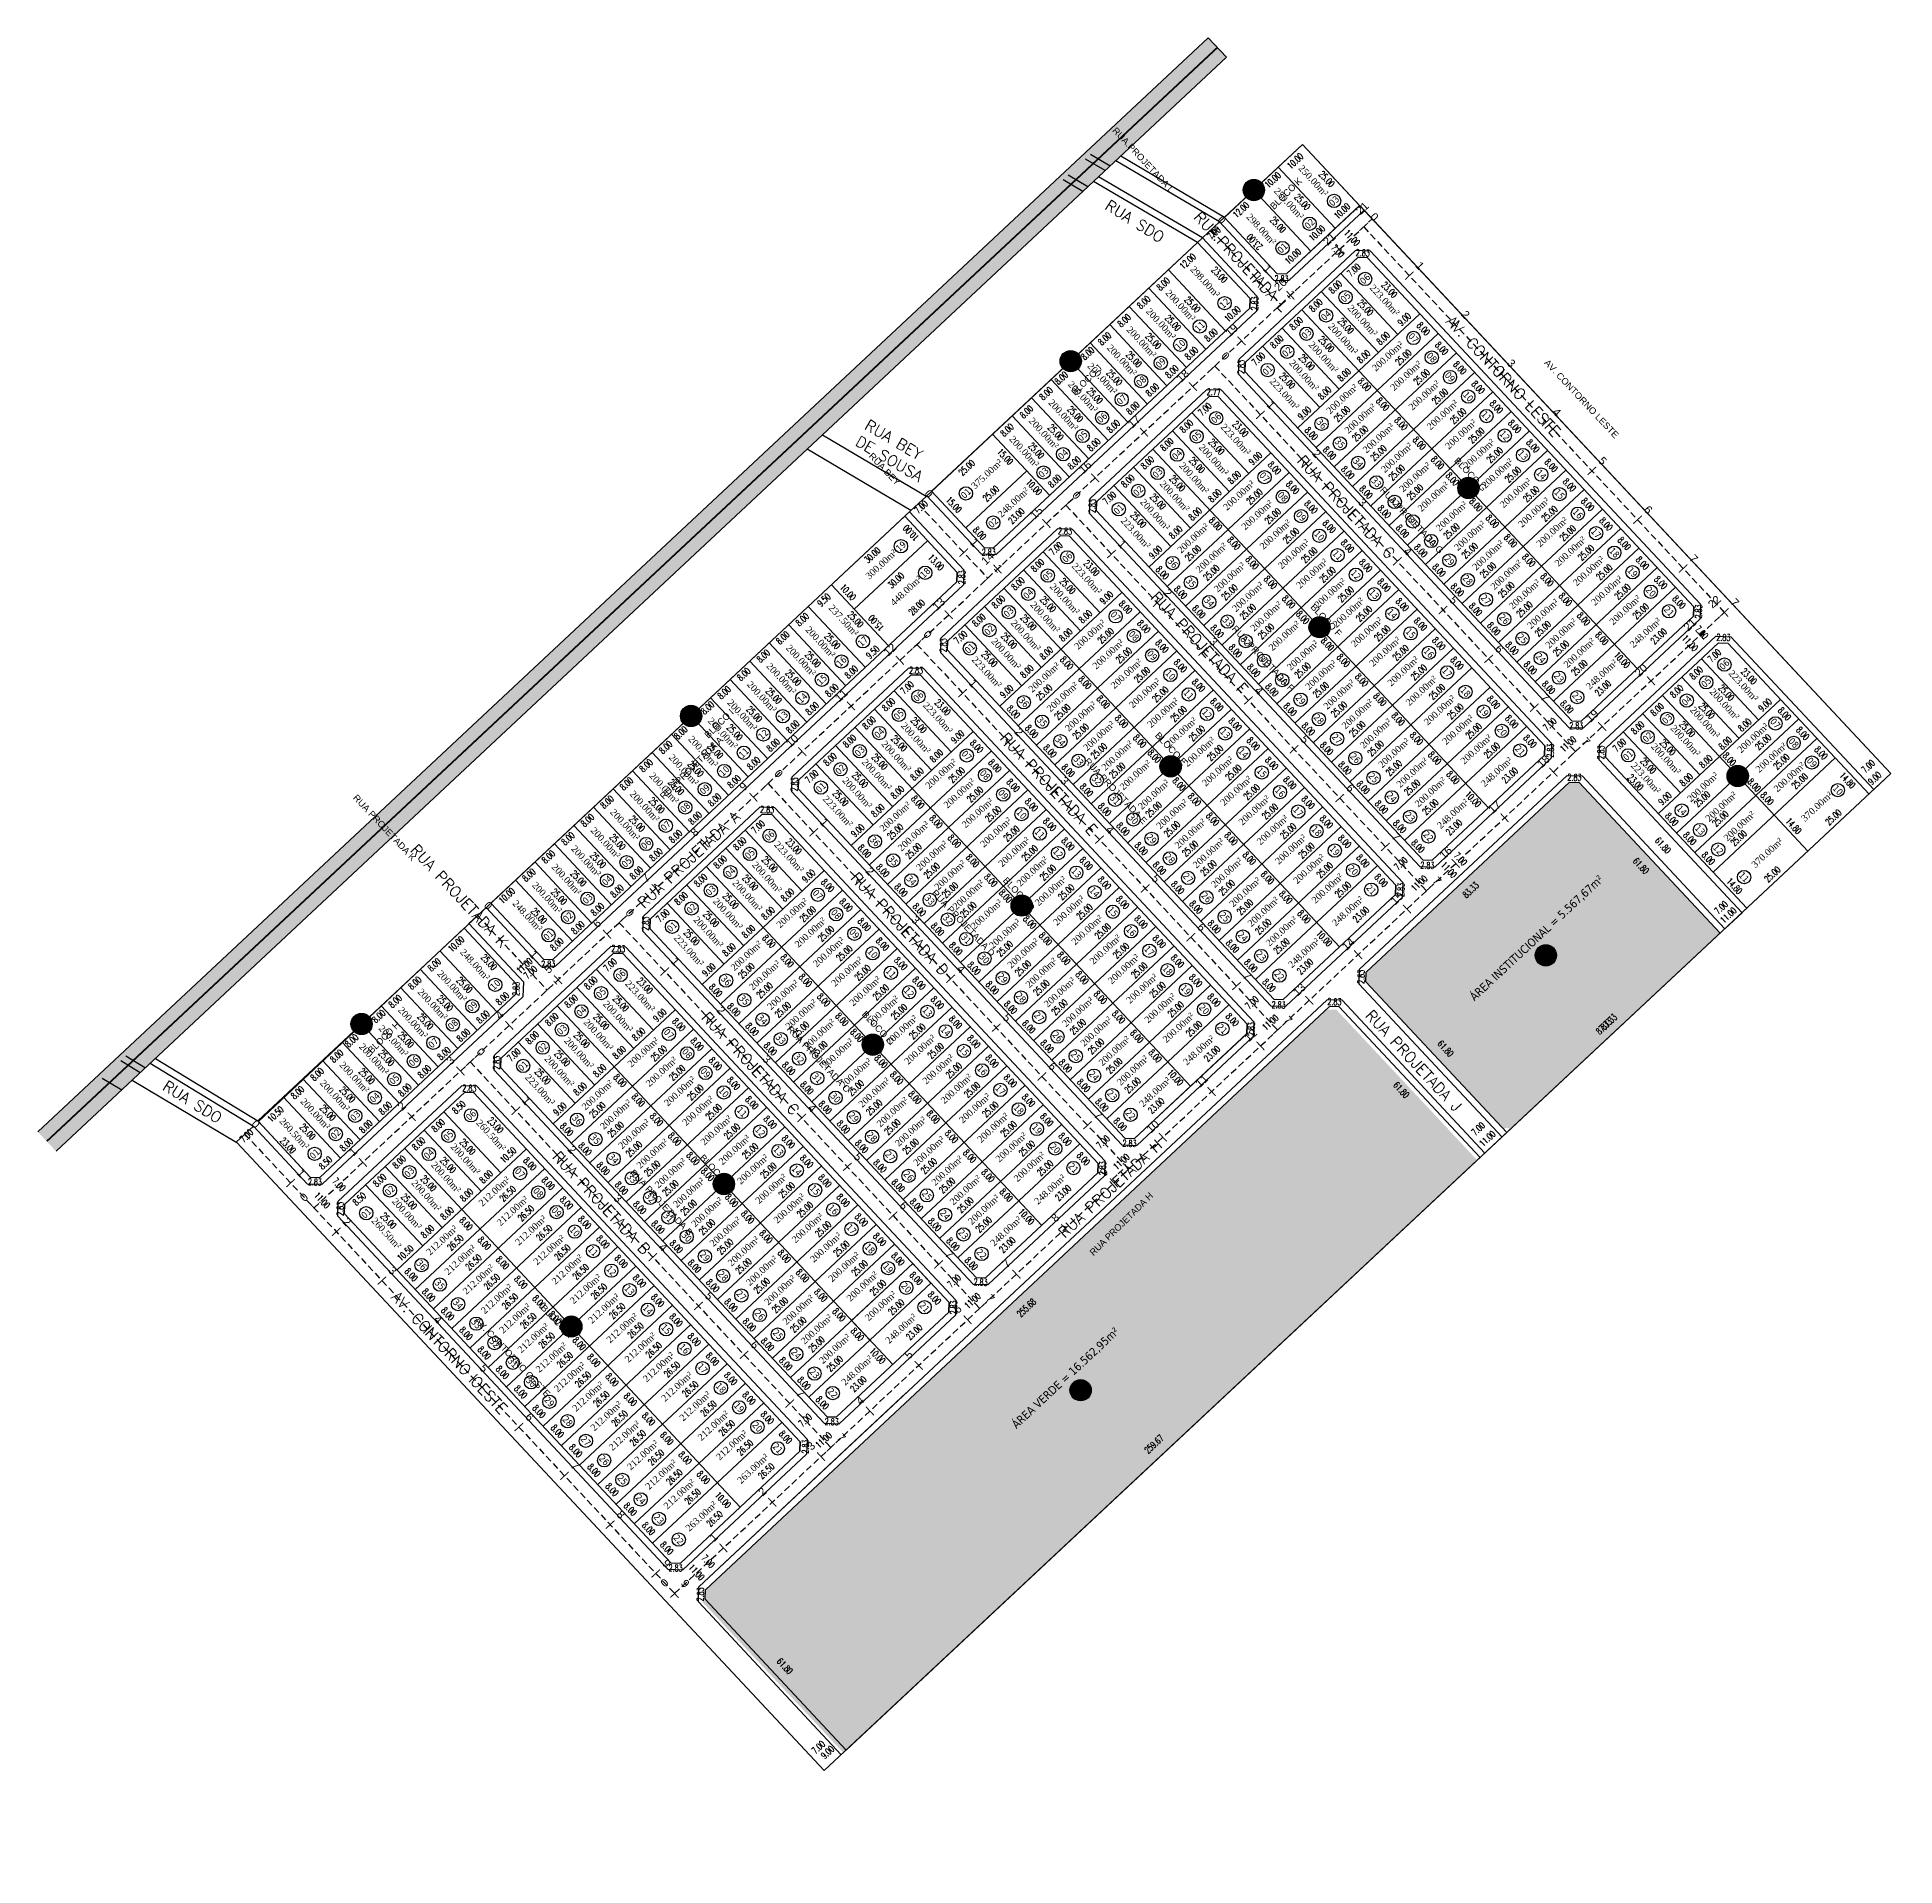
# Model space of a CAD drawing. Header units: metres. Extents: x 437145 to 443371, y 9612590 to 9615494.
# Drawn here: x 437145 to 437701, y 9614495 to 9615043 of the extents above.
import ezdxf
from ezdxf.enums import TextEntityAlignment as Align

# ---------------------------------------------------------------- set-up
doc = ezdxf.new("R2010")
doc.units = ezdxf.units.M
doc.header["$PDMODE"] = 35
doc.header["$PDSIZE"] = 0.1
for name, pattern in [('ACAD_ISO02W100', [15, 12, -3]), ('DASHED2', [0.375, 0.25, -0.125]), ('HIDDEN', [9.524999999999995, 6.349999999999998, -3.174999999999998])]:
    doc.linetypes.add(name, pattern=pattern)
for name, color, linetype in [('ADUTORA', 90, 'Continuous'), ('AREA', 7, 'Continuous'), ('Auxiliar', 7, 'Continuous'), ('COTAS', 10, 'Continuous'), ('Eixo Acesso', 2, 'ACAD_ISO02W100'), ('Estacas', 7, 'Continuous'), ('Layer3', 1, 'Continuous'), ('M_FIO', 32, 'Continuous'), ('MEIO_FIO', 7, 'Continuous'), ('ÁREA', 7, 'Continuous')]:
    doc.layers.add(name, color=color, linetype=linetype)
doc.layers.add('Borda da Terraplenagem', color=7, linetype='Continuous', lineweight=13)
doc.layers.get('0').off()
doc.styles.add('ARIAL', font='arial.ttf')
doc.styles.add('COTAS', font='romans.shx', dxfattribs={"width": 0.7})
doc.styles.add('symplex', font='simplex.shx', dxfattribs={"bigfont": 'bigfont.shx'})
doc.styles.add('tahoma', font='tahoma.ttf')
doc.styles.add('ÁREA', font='times.ttf', dxfattribs={"height": 2})
doc.dimstyles.new('C-75', dxfattribs={"dimtxt": 2, "dimasz": 0.2, "dimexe": 0, "dimexo": 0, "dimgap": 1, "dimtad": 0, "dimzin": 4, "dimdsep": 46, "dimtxsty": 'COTAS', "dimblk1": 'BOL-COT', "dimblk2": 'BOL-COT', "dimsah": 1, "dimcen": 0.1, "dimse1": 1, "dimse2": 1, "dimsd1": 1, "dimsd2": 1, "dimclrd": 8, "dimclre": 256, "dimaunit": 1, "dimadec": 3, "dimazin": 0, "dimtfac": 0.5, "dimtix": 1, "dimtmove": 0, "dimatfit": 3, "dimldrblk": 'BOL-COT', "dimfxl": 1, "dimtolj": 1, "dimtzin": 0, "dimarcsym": 0})

msp = doc.modelspace()

# ---------------------------------------------------------------- texts
at = {"layer": 'ADUTORA', "color": 7, "extrusion": (0.2523981432401358, 0.1002419811213371, 0.9624171250085908), "style": 'ARIAL'}
msp.add_text('RUA.PROJETADA L', height=2, rotation=202.2865637537625, dxfattribs=at).set_placement((8774560.714076187, -3806935.655612337, 1074265.787768366), align=Align.MIDDLE_CENTER)
for s, rotation, p in [('BLOCO K', 292.2865637495469, (8774532.358766982, -3807001.49087886, 1074145.774053794)), ('AV. CONTORNO LESTE', 202.2865637537625, (8774459.959396731, -3807024.906682496, 1074276.704631067)), ('BLOCO J', 292.2865637495469, (8774502.61035979, -3806898.155533378, 1074232.63932052)), ('RUA BEY', 202.2865637537625, (8774508.62909049, -3806821.389827673, 1074268.36377783)), ('BLOCO G', 202.2865637537625, (8774442.680359293, -3806992.409552949, 1074259.816782399)), ('RUA PROJETADA G', 202.2865637537625, (8774442.710433407, -3806963.253432307, 1074275.256811139)), ('BLOCO F', 202.2865637537625, (8774417.845557189, -3806938.399858449, 1074244.57628852)), ('RUA PROJETADA F', 202.2865637537625, (8774420.480929513, -3806904.77017726, 1074274.383116151)), ('BLOCO I', 292.2865637495469, (8774447.755507244, -3806793.860502091, 1074087.184766894)), ('BLOCO E', 202.2865637537625, (8774399.273040757, -3806883.152348974, 1074228.986507133)), ('RUA PROJETADA A', 292.2865637495469, (8774435.647343507, -3806721.806987015, 1074272.02550714)), ('RUA PROJETADA E', 202.2865637537625, (8774399.91748073, -3806846.992822765, 1074274.201734463)), ('RUA PROJETADA K', 202.2865637537625, (8774470.513458664, -3806634.337578302, 1074264.101086984)), ('BLOCO D', 202.2865637537625, (8774375.776059113, -3806827.009434393, 1074213.144059698)), ('RUA PROJETADA D', 202.2865637537625, (8774380.091426974, -3806787.973986694, 1074273.5260825)), ('BLOCO C', 202.2865637537625, (8774354.08561805, -3806775.021451037, 1074198.474053702)), ('BLOCO H', 292.2865637495469, (8774397.253376964, -3806639.784118834, 1074160.312687436)), ('RUA PROJETADA C', 202.2865637537625, (8774358.291440252, -3806730.559377781, 1074273.302599555)), ('BLOCO B', 202.2865637537625, (8774332.083561942, -3806716.364590552, 1074181.922219231)), ('RUA PROJETADA B', 202.2865637537625, (8774335.611805195, -3806669.074581848, 1074271.905950612)), ('RUA PROJETADA H', 292.2865637495469, (8774261.27836779, -3806794.405377731, 1074269.194286207)), ('BLOCO A', 202.2865637537625, (8774307.91393431, -3806657.835198874, 1074165.406353998)), ('AV. CONTORNO OESTE', 202.2865637537625, (8774311.765865322, -3806607.364211587, 1074271.406456647))]:
    msp.add_text(s, height=2, rotation=rotation, dxfattribs=at).set_placement(p)
at = {"layer": 'Estacas', "color": 7, "linetype": 'Continuous', "lineweight": -3, "char_height": 2.399999999999999, "attachment_point": 8, "style": 'ARIAL'}
for s, insert, rotation in [('{\\C256;21}', (437542.5646368479, 9614990.480912663), 43.07344208228415), ('{\\C256;0}', (437544.4610210855, 9614987.941630127), 313.073442243589), ('{\\C256;0}', (437498.7953650965, 9614987.001254784), 313.06779951029034), ('{\\C256;21}', (437532.7048296706, 9614981.26283695), 43.07344208228415), ('{\\C256;1}', (437512.4526313217, 9614972.390331501), 313.06779951029034), ('{\\C256;1}', (437558.1197261907, 9614973.332051938), 313.073442243589), ('{\\C256;20}', (437518.0952514436, 9614967.604131887), 43.07344208228415), ('{\\C256;1}', (437519.6227454966, 9614964.719543917), 313.06779951029034), ('{\\C256;19}', (437503.4856732165, 9614953.945426822), 43.07344208228415), ('{\\C256;2}', (437571.778431296, 9614958.72247375), 313.073442243589), ('{\\C256;0}', (437499.9017971263, 9614946.28256999), 313.073442243589), ('{\\C256;3}', (437585.4371364012, 9614944.112895563), 313.073442243589), ('{\\C256;18}', (437488.8760949893, 9614940.28672176), 43.07344208228415), ('{\\C256;17}', (437474.2665167624, 9614926.628016695), 43.07344208228415), ('{\\C256;1}', (437513.5605022316, 9614931.6729918), 313.073442243589), ('{\\C256;4}', (437599.0958415065, 9614929.503317373), 313.073442243589), ('{\\C256;2}', (437527.2192073367, 9614917.063413614), 313.073442243589), ('{\\C256;5}', (437612.7545466117, 9614914.893739184), 313.073442243589), ('{\\C256;16}', (437459.6569385353, 9614912.96931163), 43.07344208228415), ('{\\C256;0}', (437411.1395145222, 9614905.050728982), 313.0677995341093), ('{\\C256;0}', (437455.3425835236, 9614904.623519534), 313.07344224283605), ('{\\C256;15}', (437445.0473603083, 9614899.310606563), 43.07344208228415), ('{\\C256;3}', (437540.8779124419, 9614902.453835426), 313.073442243589), ('{\\C256;6}', (437626.4132517168, 9614900.284160998), 313.073442243589), ('{\\C256;1}', (437424.7967807534, 9614890.439805703), 313.0677995341093), ('{\\C256;1}', (437469.0012886286, 9614890.013941348), 313.07344224283605), ('{\\C256;4}', (437554.5366175471, 9614887.844257236), 313.073442243589), ('{\\C256;14}', (437430.4377820812, 9614885.651901502), 43.07344208228415), ('{\\C256;1}', (437431.9669902805, 9614882.768916119), 313.0677995341093), ('{\\C256;7}', (437640.0719568221, 9614885.674582805), 313.073442243589), ('{\\C256;13}', (437415.8282038542, 9614871.993196437), 43.07344208228415), ('{\\C256;2}', (437482.6599937337, 9614875.40436316), 313.07344224283605), ('{\\C256;5}', (437568.1953226524, 9614873.234679047), 313.073442243589), ('{\\C256;22}', (437647.9125388823, 9614872.675722733), 43.073442082116415), ('{\\C256;7}', (437652.3647934947, 9614872.525960214), 313.073442243589), ('{\\C256;21}', (437640.6105137113, 9614865.84895425), 43.073442082116415), ('{\\C256;0}', (437410.7833699227, 9614862.964469083), 313.0734422361365), ('{\\C256;3}', (437496.3186988386, 9614860.794784974), 313.07344224283605), ('{\\C256;12}', (437401.2186256271, 9614858.334491374), 43.07344208228415), ('{\\C256;6}', (437581.8540277576, 9614858.62510086), 313.073442243589), ('{\\C256;1}', (437424.4420750261, 9614848.354890892), 313.0734422361365), ('{\\C256;20}', (437626.0009354843, 9614852.190249184), 43.073442082116415), ('{\\C256;11}', (437386.6090474001, 9614844.67578631), 43.07344208228415), ('{\\C256;4}', (437509.9774039438, 9614846.18520678), 313.07344224283605), ('{\\C256;7}', (437595.5127328627, 9614844.01552267), 313.073442243589), ('{\\C256;19}', (437611.3913572571, 9614838.53154412), 43.073442082116415), ('{\\C256;10}', (437371.9994691732, 9614831.017081248), 43.07344208228415), ('{\\C256;2}', (437438.1007801294, 9614833.745312704), 313.0734422361365), ('{\\C256;5}', (437523.6361090489, 9614831.575628592), 313.07344224283605), ('{\\C256;7}', (437607.8055695354, 9614830.866900077), 313.073442243589), ('{\\C256;0}', (437366.2241563213, 9614821.30541863), 313.073442243589), ('{\\C256;18}', (437596.7817790301, 9614824.872839056), 43.073442082116415), ('{\\C256;9}', (437357.3898909461, 9614817.35837618), 43.07344208228415), ('{\\C256;3}', (437451.7594852327, 9614819.135734513), 313.0734422361365), ('{\\C256;6}', (437537.2948141539, 9614816.966050403), 313.07344224283605), ('{\\C256;17}', (437582.1722008029, 9614811.214133993), 43.073442082116415), ('{\\C256;8}', (437342.7803127189, 9614803.699671116), 43.07344208228415), ('{\\C256;1}', (437379.8828614265, 9614806.69584044), 313.073442243589), ('{\\C256;4}', (437465.418190336, 9614804.52615632), 313.0734422361365), ('{\\C256;7}', (437550.9535192589, 9614802.356472217), 313.07344224283605), ('{\\C256;16}', (437567.5626225759, 9614797.55542893), 43.073442082116415), ('{\\C256;7}', (437328.1707344918, 9614790.040966053), 43.07344208228415), ('{\\C256;2}', (437393.5415665317, 9614792.086262252), 313.073442243589), ('{\\C256;5}', (437479.0768954393, 9614789.91657813), 313.0734422361365), ('{\\C256;7}', (437563.2463559334, 9614789.20784962), 313.07344224283605), ('{\\C256;0}', (437279.2880494608, 9614781.780938836), 313.06779951038766), ('{\\C256;15}', (437552.9530443488, 9614783.896723865), 43.073442082116415), ('{\\C256;6}', (437313.5611562648, 9614776.382260988), 43.07344208228415), ('{\\C256;0}', (437321.6649427198, 9614779.646368178), 313.0734422432344), ('{\\C256;3}', (437407.200271637, 9614777.476684064), 313.073442243589), ('{\\C256;6}', (437492.7356005425, 9614775.30699994), 313.0734422361365), ('{\\C256;14}', (437538.3434661217, 9614770.238018801), 43.073442082116415), ('{\\C256;1}', (437292.9453156861, 9614767.170015555), 313.06779951038766), ('{\\C256;1}', (437335.323647825, 9614765.036789985), 313.0734422432344), ('{\\C256;5}', (437298.9515780377, 9614762.723555924), 43.07344208228415), ('{\\C256;1}', (437300.1155467686, 9614759.4991029), 313.06779951038766), ('{\\C256;4}', (437420.8589767422, 9614762.867105877), 313.073442243589), ('{\\C256;7}', (437506.3943056459, 9614760.69742175), 313.0734422361365), ('{\\C256;13}', (437523.7338878946, 9614756.579313736), 43.073442082116415), ('{\\C256;4}', (437284.3419998107, 9614749.064850863), 43.07344208228415), ('{\\C256;2}', (437348.98235293, 9614750.427211797), 313.0734422432344), ('{\\C256;5}', (437434.5176818475, 9614748.257527689), 313.073442243589), ('{\\C256;12}', (437509.1243096675, 9614742.920608673), 43.073442082116415), ('{\\C256;7}', (437518.6871423176, 9614747.548799155), 313.0734422361365), ('{\\C256;0}', (437277.1057291185, 9614737.98731772), 313.0734422439732), ('{\\C256;3}', (437269.7324215837, 9614735.406145794), 43.07344208228415), ('{\\C256;3}', (437362.641058035, 9614735.81763361), 313.0734422432344), ('{\\C256;6}', (437448.1763869526, 9614733.647949496), 313.073442243589), ('{\\C256;11}', (437494.5147314405, 9614729.261903608), 43.073442082116415), ('{\\C256;2}', (437255.1228433565, 9614721.747440731), 43.07344208228415), ('{\\C256;1}', (437290.7644342238, 9614723.377739532), 313.0734422439732), ('{\\C256;4}', (437376.2997631402, 9614721.20805542), 313.0734422432344), ('{\\C256;0}', (437209.7047868161, 9614716.36908668), 313.0734422435836), ('{\\C256;7}', (437461.8350920578, 9614719.03837131), 313.073442243589), ('{\\C256;10}', (437479.9051532134, 9614715.603198543), 43.073442082116415), ('{\\C256;1}', (437240.5132651295, 9614708.088735666), 43.07344208228415), ('{\\C256;2}', (437304.4231393291, 9614708.768161343), 313.0734422439732), ('{\\C256;5}', (437389.9584682454, 9614706.598477233), 313.0734422432344), ('{\\C256;7}', (437474.1279287304, 9614705.889748719), 313.073442243589), ('{\\C256;1}', (437223.3634919211, 9614701.75950849), 313.0734422435836), ('{\\C256;9}', (437465.2955749861, 9614701.94449348), 43.073442082116415), ('{\\C256;0}', (437225.9036869024, 9614694.430030603), 43.07344208228415), ('{\\C256;3}', (437318.0818444343, 9614694.158583157), 313.0734422439732), ('{\\C256;2}', (437237.0221970264, 9614687.149930302), 313.0734422435836), ('{\\C256;6}', (437403.6171733505, 9614691.98889904), 313.0734422432344), ('{\\C256;8}', (437450.685996759, 9614688.285788417), 43.073442082116415), ('{\\C256;4}', (437331.7405495398, 9614679.549004966), 313.0734422439732), ('{\\C256;7}', (437417.2758784555, 9614677.379320852), 313.0734422432344), ('{\\C256;3}', (437250.6809021316, 9614672.540352115), 313.0734422435836), ('{\\C256;7}', (437436.0764185321, 9614674.627083354), 43.073442082116415), ('{\\C256;5}', (437345.399254645, 9614664.93942678), 313.0734422439732), ('{\\C256;6}', (437421.4668403049, 9614660.968378287), 43.073442082116415), ('{\\C256;7}', (437429.5687151275, 9614664.23069826), 313.0734422432344), ('{\\C256;4}', (437264.3396072368, 9614657.930773923), 313.0734422435836), ('{\\C256;6}', (437359.0579597504, 9614650.32984859), 313.0734422439732), ('{\\C256;5}', (437277.9983123421, 9614643.321195737), 313.0734422435836), ('{\\C256;5}', (437406.8572620777, 9614647.309673226), 43.073442082116415), ('{\\C256;7}', (437372.7166648557, 9614635.7202704), 313.0734422439732), ('{\\C256;4}', (437392.2476838507, 9614633.65096816), 43.073442082116415), ('{\\C256;6}', (437291.6570174472, 9614628.711617548), 313.0734422435836), ('{\\C256;7}', (437385.0095015272, 9614622.57164781), 313.0734422439732), ('{\\C256;3}', (437377.6381056237, 9614619.992263095), 43.073442082116415), ('{\\C256;7}', (437305.3157225525, 9614614.10203936), 313.0734422435836), ('{\\C256;2}', (437363.0285273965, 9614606.333558032), 43.073442082116415), ('{\\C256;8}', (437318.9744276578, 9614599.492461173), 313.0734422435836), ('{\\C256;1}', (437348.4189491695, 9614592.674852967), 43.073442082116415), ('{\\C256;9}', (437332.6331327628, 9614584.882882984), 313.0734422435836), ('{\\C256;0}', (437333.8093709424, 9614579.016147904), 43.073442082116415), ('{\\C256;9}', (437338.2597139239, 9614578.864598176), 313.0734422435836)]:
    msp.add_mtext(s, dxfattribs=dict(at, insert=insert, rotation=rotation))

# ---------------------------------------------------------------- blocks, each defined once
blk = doc.blocks.new('Est')
at = {"const_width": 0.2}
blk.add_lwpolyline([(0, -1.19999999925494), (0, 1.200000001117586)], dxfattribs=at)
blk = doc.blocks.new('*D6')
at = {"layer": 'Layer3', "transparency": 16777216, "insert": (2656.772232260817, 1163.433804461132), "char_height": 2, "attachment_point": 5, "rotation": 0.0020370372190441828, "style": 'COTAS'}
blk.add_mtext('\\A1;8.00', dxfattribs=at)
blk = doc.blocks.new('BOL-COT')
at = {"layer": 'COTAS'}
for p, q in [((-1.999999999999943, 8.53e-14), (2, 8.53e-14)), ((0, -2.999999999999971), (0, 3.000000000000028))]:
    blk.add_line(p, q, dxfattribs=at)
blk.add_circle((0, 0), 0.4, dxfattribs=at)
blk = doc.blocks.new('*D7')
at = {"layer": 'Layer3', "transparency": 16777216, "insert": (2441.521452161171, 1163.541725159022), "char_height": 2, "attachment_point": 5, "rotation": 359.98900581127333, "style": 'COTAS'}
blk.add_mtext('\\A1;8.50', dxfattribs=at)
blk = doc.blocks.new('*D8')
at = {"layer": 'Layer3', "transparency": 16777216, "insert": (2536.772209668272, 1164.075796519737), "char_height": 2, "attachment_point": 5, "rotation": 0.0020299135453226633, "style": 'COTAS'}
blk.add_mtext('\\A1;8.00', dxfattribs=at)
blk = doc.blocks.new('*D9')
at = {"layer": 'Layer3', "transparency": 16777216, "insert": (2538.645671278961, 1173.954214521083), "char_height": 2, "attachment_point": 5, "rotation": 270.002036717919, "style": 'COTAS'}
blk.add_mtext('\\A1;25.00', dxfattribs=at)
blk = doc.blocks.new('*D10')
at = {"layer": 'Layer3', "transparency": 16777216, "insert": (2665.522233454592, 1163.393598151724), "char_height": 2, "attachment_point": 5, "rotation": 0.0020445295044816455, "style": 'COTAS'}
blk.add_mtext('\\A1;9.50', dxfattribs=at)
blk = doc.blocks.new('*D11')
at = {"layer": 'Layer3', "transparency": 16777216, "insert": (2723.757825968489, 1184.529976894479), "char_height": 2, "attachment_point": 5, "rotation": 0.0020370569627687447, "style": 'COTAS'}
blk.add_mtext('\\A1;25.00', dxfattribs=at)
blk = doc.blocks.new('*D12')
at = {"layer": 'Layer3', "transparency": 16777216, "insert": (2723.77185943562, 1173.923409284423), "char_height": 2, "attachment_point": 5, "rotation": 0.002036715453251446, "style": 'COTAS'}
blk.add_mtext('\\A1;25.00', dxfattribs=at)
blk = doc.blocks.new('*D13')
at = {"layer": 'Layer3', "transparency": 16777216, "insert": (2724.772218150812, 1163.832264663051), "char_height": 2, "attachment_point": 5, "rotation": 0.0020367280742167957, "style": 'COTAS'}
blk.add_mtext('\\A1;23.00', dxfattribs=at)
blk = doc.blocks.new('*D14')
at = {"layer": 'Layer3', "transparency": 16777216, "insert": (2734.428218025563, 1179.053637605849), "char_height": 2, "attachment_point": 5, "rotation": 270.0020367196076, "style": 'COTAS'}
blk.add_mtext('\\A1;15.00', dxfattribs=at)
blk = doc.blocks.new('*D15')
at = {"layer": 'Layer3', "transparency": 16777216, "insert": (2734.509144198581, 1166.524457413788), "char_height": 2, "attachment_point": 5, "rotation": 270.00203671905507, "style": 'COTAS'}
blk.add_mtext('\\A1;10.00', dxfattribs=at)
blk = doc.blocks.new('*D16')
at = {"layer": 'Layer3', "transparency": 16777216, "insert": (2813.270988225919, 1163.804088805202), "char_height": 2, "attachment_point": 5, "rotation": 0.0020367088897105014, "style": 'COTAS'}
blk.add_mtext('\\A1;10.00', dxfattribs=at)
blk = doc.blocks.new('*D17')
at = {"layer": 'Layer3', "transparency": 16777216, "insert": (2740.272226154291, 1163.607438584189), "char_height": 2, "attachment_point": 5, "rotation": 0.002036690374086596, "style": 'COTAS'}
blk.add_mtext('\\A1;8.00', dxfattribs=at)
blk = doc.blocks.new('*D18')
at = {"layer": 'Layer3', "transparency": 16777216, "insert": (2748.272226149693, 1163.607722961675), "char_height": 2, "attachment_point": 5, "rotation": 0.0020366903738173064, "style": 'COTAS'}
blk.add_mtext('\\A1;8.00', dxfattribs=at)
blk = doc.blocks.new('*D19')
at = {"layer": 'Layer3', "transparency": 16777216, "insert": (2756.272226143672, 1163.608007341023), "char_height": 2, "attachment_point": 5, "rotation": 0.0020367170541528224, "style": 'COTAS'}
blk.add_mtext('\\A1;8.00', dxfattribs=at)
blk = doc.blocks.new('*D20')
at = {"layer": 'Layer3', "transparency": 16777216, "insert": (2764.272226138742, 1163.608291717577), "char_height": 2, "attachment_point": 5, "rotation": 0.0020367303942145833, "style": 'COTAS'}
blk.add_mtext('\\A1;8.00', dxfattribs=at)
blk = doc.blocks.new('*D21')
at = {"layer": 'Layer3', "transparency": 16777216, "insert": (2772.272226134143, 1163.608576106238), "char_height": 2, "attachment_point": 5, "rotation": 0.0020367303943922004, "style": 'COTAS'}
blk.add_mtext('\\A1;8.00', dxfattribs=at)
blk = doc.blocks.new('*D22')
at = {"layer": 'Layer3', "transparency": 16777216, "insert": (2780.272226130471, 1163.608860491174), "char_height": 2, "attachment_point": 5, "rotation": 0.002036703714274408, "style": 'COTAS'}
blk.add_mtext('\\A1;8.00', dxfattribs=at)
blk = doc.blocks.new('*D23')
at = {"layer": 'Layer3', "transparency": 16777216, "insert": (2788.2722261249, 1163.609144869591), "char_height": 2, "attachment_point": 5, "rotation": 0.0020367170539408283, "style": 'COTAS'}
blk.add_mtext('\\A1;8.00', dxfattribs=at)
blk = doc.blocks.new('*D24')
at = {"layer": 'Layer3', "transparency": 16777216, "insert": (2796.272226119949, 1163.609429248939), "char_height": 2, "attachment_point": 5, "rotation": 0.002036690373548016, "style": 'COTAS'}
blk.add_mtext('\\A1;8.00', dxfattribs=at)
blk = doc.blocks.new('*D25')
at = {"layer": 'Layer3', "transparency": 16777216, "insert": (2804.272226115001, 1163.609713626425), "char_height": 2, "attachment_point": 5, "rotation": 0.0020366903740579485, "style": 'COTAS'}
blk.add_mtext('\\A1;8.00', dxfattribs=at)
blk = doc.blocks.new('*D26')
at = {"layer": 'Layer3', "transparency": 16777216, "insert": (2482.014967277804, 1148.465670430432), "char_height": 2, "attachment_point": 5, "rotation": 0.0022789604173389048, "style": 'COTAS'}
blk.add_mtext('\\A1;8.50', dxfattribs=at)
blk = doc.blocks.new('*D27')
at = {"layer": 'Layer3', "transparency": 16777216, "insert": (2441.522754256925, 1148.745963035482), "char_height": 2, "attachment_point": 5, "rotation": 0.002037053698473486, "style": 'COTAS'}
blk.add_mtext('\\A1;8.50', dxfattribs=at)
blk = doc.blocks.new('*D28')
at = {"layer": 'Layer3', "transparency": 16777216, "insert": (2858.27148480368, 1184.466226496133), "char_height": 2, "attachment_point": 5, "rotation": 0.0020386407127337383, "style": 'COTAS'}
blk.add_mtext('\\A1;10.00', dxfattribs=at)
blk = doc.blocks.new('*D29')
at = {"layer": 'Layer3', "transparency": 16777216, "insert": (2849.461390656554, 1184.883871599431), "char_height": 2, "attachment_point": 5, "rotation": 0.0020367303944953327, "style": 'COTAS'}
blk.add_mtext('\\A1;10.00', dxfattribs=at)
blk = doc.blocks.new('*D30')
at = {"layer": 'Layer3', "transparency": 16777216, "insert": (2836.422190931444, 1184.836354846465), "char_height": 2, "attachment_point": 5, "rotation": 359.99639431821544, "style": 'COTAS'}
blk.add_mtext('\\A1;12.00', dxfattribs=at)
blk = doc.blocks.new('*D31')
at = {"layer": 'Layer3', "transparency": 16777216, "insert": (2858.272653693349, 1163.918526174832), "char_height": 2, "attachment_point": 5, "rotation": 0.0020386193685146, "style": 'COTAS'}
blk.add_mtext('\\A1;10.00', dxfattribs=at)
blk = doc.blocks.new('*D32')
at = {"layer": 'Layer3', "transparency": 16777216, "insert": (2848.272643067035, 1164.215300811786), "char_height": 2, "attachment_point": 5, "rotation": 0.002036719721930262, "style": 'COTAS'}
blk.add_mtext('\\A1;10.00', dxfattribs=at)
blk = doc.blocks.new('*D33')
at = {"layer": 'Layer3', "transparency": 16777216, "insert": (2838.269749475754, 1164.023142705071), "char_height": 2, "attachment_point": 5, "rotation": 0.0020367410748469, "style": 'COTAS'}
blk.add_mtext('\\A1;10.00', dxfattribs=at)
blk = doc.blocks.new('*D34')
at = {"layer": 'Layer3', "transparency": 16777216, "insert": (2648.772232264538, 1163.433519210066), "char_height": 2, "attachment_point": 5, "rotation": 0.002037063899419806, "style": 'COTAS'}
blk.add_mtext('\\A1;8.00', dxfattribs=at)
blk = doc.blocks.new('*D35')
at = {"layer": 'Layer3', "transparency": 16777216, "insert": (2640.772232270832, 1163.433235704298), "char_height": 2, "attachment_point": 5, "rotation": 0.0020370105386685595, "style": 'COTAS'}
blk.add_mtext('\\A1;8.00', dxfattribs=at)
blk = doc.blocks.new('*D36')
at = {"layer": 'Layer3', "transparency": 16777216, "insert": (2632.772232275457, 1163.432951325882), "char_height": 2, "attachment_point": 5, "rotation": 0.002037023878827723, "style": 'COTAS'}
blk.add_mtext('\\A1;8.00', dxfattribs=at)
blk = doc.blocks.new('*D37')
at = {"layer": 'Layer3', "transparency": 16777216, "insert": (2624.77223227904, 1163.432666936289), "char_height": 2, "attachment_point": 5, "rotation": 0.0020370105386169936, "style": 'COTAS'}
blk.add_mtext('\\A1;8.00', dxfattribs=at)
blk = doc.blocks.new('*D38')
at = {"layer": 'Layer3', "transparency": 16777216, "insert": (2616.772232283749, 1163.432382569048), "char_height": 2, "attachment_point": 5, "rotation": 0.0020370505592033467, "style": 'COTAS'}
blk.add_mtext('\\A1;8.00', dxfattribs=at)
blk = doc.blocks.new('*D39')
at = {"layer": 'Layer3', "transparency": 16777216, "insert": (2608.772232288028, 1163.4320965068), "char_height": 2, "attachment_point": 5, "rotation": 0.0020370372190441828, "style": 'COTAS'}
blk.add_mtext('\\A1;8.00', dxfattribs=at)
blk = doc.blocks.new('*D40')
at = {"layer": 'Layer3', "transparency": 16777216, "insert": (2600.772232294204, 1163.431813793587), "char_height": 2, "attachment_point": 5, "rotation": 0.0020369971986067986, "style": 'COTAS'}
blk.add_mtext('\\A1;8.00', dxfattribs=at)
blk = doc.blocks.new('*D41')
at = {"layer": 'Layer3', "transparency": 16777216, "insert": (2592.772232298421, 1163.431529419827), "char_height": 2, "attachment_point": 5, "rotation": 0.00203702387913712, "style": 'COTAS'}
blk.add_mtext('\\A1;8.00', dxfattribs=at)
blk = doc.blocks.new('*D42')
at = {"layer": 'Layer3', "transparency": 16777216, "insert": (2584.772232303019, 1163.43124504793), "char_height": 2, "attachment_point": 5, "rotation": 0.0020370238787761567, "style": 'COTAS'}
blk.add_mtext('\\A1;8.00', dxfattribs=at)
blk = doc.blocks.new('*D43')
at = {"layer": 'Layer3', "transparency": 16777216, "insert": (2576.772232305782, 1163.430958806868), "char_height": 2, "attachment_point": 5, "rotation": 0.0020370372189926164, "style": 'COTAS'}
blk.add_mtext('\\A1;8.00', dxfattribs=at)
blk = doc.blocks.new('*D44')
at = {"layer": 'Layer3', "transparency": 16777216, "insert": (2568.772232310204, 1163.430676289234), "char_height": 2, "attachment_point": 5, "rotation": 0.002037050559254913, "style": 'COTAS'}
blk.add_mtext('\\A1;8.00', dxfattribs=at)
blk = doc.blocks.new('*D45')
at = {"layer": 'Layer3', "transparency": 16777216, "insert": (2560.772232315386, 1163.430390525009), "char_height": 2, "attachment_point": 5, "rotation": 0.002037037219296284, "style": 'COTAS'}
blk.add_mtext('\\A1;8.00', dxfattribs=at)
blk = doc.blocks.new('*D46')
at = {"layer": 'Layer3', "transparency": 16777216, "insert": (2552.772232320189, 1163.430107531469), "char_height": 2, "attachment_point": 5, "rotation": 0.002037037219244718, "style": 'COTAS'}
blk.add_mtext('\\A1;8.00', dxfattribs=at)
blk = doc.blocks.new('*D47')
at = {"layer": 'Layer3', "transparency": 16777216, "insert": (2544.772232325662, 1163.429821666661), "char_height": 2, "attachment_point": 5, "rotation": 0.0020370238787761567, "style": 'COTAS'}
blk.add_mtext('\\A1;8.00', dxfattribs=at)
blk = doc.blocks.new('*D48')
at = {"layer": 'Layer3', "transparency": 16777216, "insert": (2861.463502769266, 1174.058153696703), "char_height": 2, "attachment_point": 5, "rotation": 270.0020367598896, "style": 'COTAS'}
blk.add_mtext('\\A1;25.00', dxfattribs=at)
blk = doc.blocks.new('*D49')
at = {"layer": 'Layer3', "transparency": 16777216, "insert": (2851.461040853197, 1174.058783160842), "char_height": 2, "attachment_point": 5, "rotation": 270.00203676069026, "style": 'COTAS'}
blk.add_mtext('\\A1;25.00', dxfattribs=at)
blk = doc.blocks.new('*D50')
at = {"layer": 'Layer3', "transparency": 16777216, "insert": (2841.461040921388, 1174.059412472232), "char_height": 2, "attachment_point": 5, "rotation": 270.0020367618909, "style": 'COTAS'}
blk.add_mtext('\\A1;25.00', dxfattribs=at)
blk = doc.blocks.new('*D51')
at = {"layer": 'Layer3', "transparency": 16777216, "insert": (2818.460890298005, 1175.058727016791), "char_height": 2, "attachment_point": 5, "rotation": 270.0025262719829, "style": 'COTAS'}
blk.add_mtext('\\A1;23.00', dxfattribs=at)
blk = doc.blocks.new('*D52')
at = {"layer": 'Layer3', "transparency": 16777216, "insert": (2806.461040963123, 1174.058167467226), "char_height": 2, "attachment_point": 5, "rotation": 270.0020367602898, "style": 'COTAS'}
blk.add_mtext('\\A1;25.00', dxfattribs=at)
blk = doc.blocks.new('*D53')
at = {"layer": 'Layer3', "transparency": 16777216, "insert": (2798.461040968914, 1174.057883086959), "char_height": 2, "attachment_point": 5, "rotation": 270.00203675988973, "style": 'COTAS'}
blk.add_mtext('\\A1;25.00', dxfattribs=at)
blk = doc.blocks.new('*D54')
at = {"layer": 'Layer3', "transparency": 16777216, "insert": (2790.461040973018, 1174.057599552316), "char_height": 2, "attachment_point": 5, "rotation": 270.00203676002326, "style": 'COTAS'}
blk.add_mtext('\\A1;25.00', dxfattribs=at)
blk = doc.blocks.new('*D55')
at = {"layer": 'Layer3', "transparency": 16777216, "insert": (2782.461040976626, 1174.057315173899), "char_height": 2, "attachment_point": 5, "rotation": 270.0020367600231, "style": 'COTAS'}
blk.add_mtext('\\A1;25.00', dxfattribs=at)
blk = doc.blocks.new('*D56')
at = {"layer": 'Layer3', "transparency": 16777216, "insert": (2774.461040980439, 1174.057030795411), "char_height": 2, "attachment_point": 5, "rotation": 270.0020367622908, "style": 'COTAS'}
blk.add_mtext('\\A1;25.00', dxfattribs=at)
blk = doc.blocks.new('*D57')
at = {"layer": 'Layer3', "transparency": 16777216, "insert": (2766.461040988385, 1174.056746413408), "char_height": 2, "attachment_point": 5, "rotation": 270.00203675788896, "style": 'COTAS'}
blk.add_mtext('\\A1;25.00', dxfattribs=at)
blk = doc.blocks.new('*D58')
at = {"layer": 'Layer3', "transparency": 16777216, "insert": (2758.461040994817, 1174.056462035859), "char_height": 2, "attachment_point": 5, "rotation": 270.00203675988996, "style": 'COTAS'}
blk.add_mtext('\\A1;25.00', dxfattribs=at)
blk = doc.blocks.new('*D59')
at = {"layer": 'Layer3', "transparency": 16777216, "insert": (2750.461040995807, 1174.056177653717), "char_height": 2, "attachment_point": 5, "rotation": 270.0020367598896, "style": 'COTAS'}
blk.add_mtext('\\A1;25.00', dxfattribs=at)
blk = doc.blocks.new('*D60')
at = {"layer": 'Layer3', "transparency": 16777216, "insert": (2742.461041005411, 1174.055893275359), "char_height": 2, "attachment_point": 5, "rotation": 270.0020367580221, "style": 'COTAS'}
blk.add_mtext('\\A1;25.00', dxfattribs=at)
blk = doc.blocks.new('*D61')
at = {"layer": 'Layer3', "transparency": 16777216, "insert": (2668.461041046854, 1174.053261743205), "char_height": 2, "attachment_point": 5, "rotation": 270.0020367620242, "style": 'COTAS'}
blk.add_mtext('\\A1;25.00', dxfattribs=at)
blk = doc.blocks.new('*D62')
at = {"layer": 'Layer3', "transparency": 16777216, "insert": (2658.96104105416, 1174.052923383473), "char_height": 2, "attachment_point": 5, "rotation": 270.0020367618906, "style": 'COTAS'}
blk.add_mtext('\\A1;25.00', dxfattribs=at)
blk = doc.blocks.new('*D63')
at = {"layer": 'Layer3', "transparency": 16777216, "insert": (2650.961041058612, 1174.052638959475), "char_height": 2, "attachment_point": 5, "rotation": 270.00203676015633, "style": 'COTAS'}
blk.add_mtext('\\A1;25.00', dxfattribs=at)
blk = doc.blocks.new('*D64')
at = {"layer": 'Layer3', "transparency": 16777216, "insert": (2642.961041062337, 1174.052356304879), "char_height": 2, "attachment_point": 5, "rotation": 270.002036762024, "style": 'COTAS'}
blk.add_mtext('\\A1;25.00', dxfattribs=at)
blk = doc.blocks.new('*D65')
at = {"layer": 'Layer3', "transparency": 16777216, "insert": (2634.961041063007, 1174.052070110429), "char_height": 2, "attachment_point": 5, "rotation": 270.00203676055673, "style": 'COTAS'}
blk.add_mtext('\\A1;25.00', dxfattribs=at)
blk = doc.blocks.new('*D66')
at = {"layer": 'Layer3', "transparency": 16777216, "insert": (2626.961041067547, 1174.05178568167), "char_height": 2, "attachment_point": 5, "rotation": 270.0020367621577, "style": 'COTAS'}
blk.add_mtext('\\A1;25.00', dxfattribs=at)
blk = doc.blocks.new('*D67')
at = {"layer": 'Layer3', "transparency": 16777216, "insert": (2618.961041077762, 1174.051500107565), "char_height": 2, "attachment_point": 5, "rotation": 270.00203675802237, "style": 'COTAS'}
blk.add_mtext('\\A1;25.00', dxfattribs=at)
blk = doc.blocks.new('*D68')
at = {"layer": 'Layer3', "transparency": 16777216, "insert": (2610.961041078752, 1174.051216256285), "char_height": 2, "attachment_point": 5, "rotation": 270.0020367577554, "style": 'COTAS'}
blk.add_mtext('\\A1;25.00', dxfattribs=at)
blk = doc.blocks.new('*D69')
at = {"layer": 'Layer3', "transparency": 16777216, "insert": (2602.961041080615, 1174.050934408137), "char_height": 2, "attachment_point": 5, "rotation": 270.002036762024, "style": 'COTAS'}
blk.add_mtext('\\A1;25.00', dxfattribs=at)
blk = doc.blocks.new('*D70')
at = {"layer": 'Layer3', "transparency": 16777216, "insert": (2594.961041093274, 1174.05065002792), "char_height": 2, "attachment_point": 5, "rotation": 270.0020367600231, "style": 'COTAS'}
blk.add_mtext('\\A1;25.00', dxfattribs=at)
blk = doc.blocks.new('*D71')
at = {"layer": 'Layer3', "transparency": 16777216, "insert": (2586.961041095836, 1174.050363550303), "char_height": 2, "attachment_point": 5, "rotation": 270.00203676002326, "style": 'COTAS'}
blk.add_mtext('\\A1;25.00', dxfattribs=at)
blk = doc.blocks.new('*D72')
at = {"layer": 'Layer3', "transparency": 16777216, "insert": (2578.961041098804, 1174.050078551633), "char_height": 2, "attachment_point": 5, "rotation": 270.00203675975627, "style": 'COTAS'}
blk.add_mtext('\\A1;25.00', dxfattribs=at)
blk = doc.blocks.new('*D73')
at = {"layer": 'Layer3', "transparency": 16777216, "insert": (2570.961041102675, 1174.049796893589), "char_height": 2, "attachment_point": 5, "rotation": 270.002036760423, "style": 'COTAS'}
blk.add_mtext('\\A1;25.00', dxfattribs=at)
blk = doc.blocks.new('*D74')
at = {"layer": 'Layer3', "transparency": 16777216, "insert": (2562.961041110592, 1174.049510275349), "char_height": 2, "attachment_point": 5, "rotation": 270.00203676015656, "style": 'COTAS'}
blk.add_mtext('\\A1;25.00', dxfattribs=at)
blk = doc.blocks.new('*D75')
at = {"layer": 'Layer3', "transparency": 16777216, "insert": (2554.961041113909, 1174.049225274809), "char_height": 2, "attachment_point": 5, "rotation": 270.00203676015667, "style": 'COTAS'}
blk.add_mtext('\\A1;25.00', dxfattribs=at)
blk = doc.blocks.new('*D76')
at = {"layer": 'Layer3', "transparency": 16777216, "insert": (2546.961041121447, 1174.048943750968), "char_height": 2, "attachment_point": 5, "rotation": 270.00203675788856, "style": 'COTAS'}
blk.add_mtext('\\A1;25.00', dxfattribs=at)
blk = doc.blocks.new('*D77')
at = {"layer": 'Layer3', "transparency": 16777216, "insert": (2443.961041284778, 1174.043301324217), "char_height": 2, "attachment_point": 5, "rotation": 270.0020367174542, "style": 'COTAS'}
blk.add_mtext('\\A1;25.00', dxfattribs=at)
blk = doc.blocks.new('*D78')
at = {"layer": 'Layer3', "transparency": 16777216, "insert": (2852.220850010543, 963.5578349640425), "char_height": 2, "attachment_point": 5, "rotation": 270.00203707057, "style": 'COTAS'}
blk.add_mtext('\\A1;8.00', dxfattribs=at)
blk = doc.blocks.new('*D79')
at = {"layer": 'Layer3', "transparency": 16777216, "insert": (2806.07363161837, 936.1561841207224), "char_height": 2, "attachment_point": 5, "rotation": 270.0020367935837, "style": 'COTAS'}
blk.add_mtext('\\A1;14.80', dxfattribs=at)
blk = doc.blocks.new('*D80')
at = {"layer": 'Layer3', "transparency": 16777216, "insert": (2843.837308324664, 980.1122845302851), "char_height": 2, "attachment_point": 5, "rotation": 270.00203705149374, "style": 'COTAS'}
blk.add_mtext('\\A1;25.00', dxfattribs=at)
blk = doc.blocks.new('*D81')
at = {"layer": 'Layer3', "transparency": 16777216, "insert": (2852.125732294569, 979.0578315954704), "char_height": 2, "attachment_point": 5, "rotation": 270.0020370422939, "style": 'COTAS'}
blk.add_mtext('\\A1;23.00', dxfattribs=at)
blk = doc.blocks.new('*D82')
at = {"layer": 'Layer3', "transparency": 16777216, "insert": (2852.22113445779, 955.5578349708157), "char_height": 2, "attachment_point": 5, "rotation": 270.00203706348253, "style": 'COTAS'}
blk.add_mtext('\\A1;8.00', dxfattribs=at)
blk = doc.blocks.new('*D83')
at = {"layer": 'Layer3', "transparency": 16777216, "insert": (2852.396814901813, 936.1578310475747), "char_height": 2, "attachment_point": 5, "rotation": 270.00203704821416, "style": 'COTAS'}
blk.add_mtext('\\A1;14.80', dxfattribs=at)
blk = doc.blocks.new('*D84')
at = {"layer": 'Layer3', "transparency": 16777216, "insert": (2852.221418876808, 947.5578349754577), "char_height": 2, "attachment_point": 5, "rotation": 270.0020370638999, "style": 'COTAS'}
blk.add_mtext('\\A1;8.00', dxfattribs=at)
blk = doc.blocks.new('*D85')
at = {"layer": 'Layer3', "transparency": 16777216, "insert": (2806.038727576228, 963.5561930476654), "char_height": 2, "attachment_point": 5, "rotation": 270.0020370647351, "style": 'COTAS'}
blk.add_mtext('\\A1;8.00', dxfattribs=at)
blk = doc.blocks.new('*D86')
at = {"layer": 'Layer3', "transparency": 16777216, "insert": (2806.039008437883, 955.6561829070648), "char_height": 2, "attachment_point": 5, "rotation": 270.0020370651501, "style": 'COTAS'}
blk.add_mtext('\\A1;8.00', dxfattribs=at)
blk = doc.blocks.new('*D87')
at = {"layer": 'Layer3', "transparency": 16777216, "insert": (2806.039296466066, 947.556193055065), "char_height": 2, "attachment_point": 5, "rotation": 270.0020370630657, "style": 'COTAS'}
blk.add_mtext('\\A1;8.00', dxfattribs=at)
blk = doc.blocks.new('*D88')
at = {"layer": 'Layer3', "transparency": 16777216, "insert": (2808.77912720787, 969.5029662310661), "char_height": 2, "attachment_point": 5, "rotation": 0.0020370564848990256, "style": 'COTAS'}
blk.add_mtext('\\A1;9.00', dxfattribs=at)
blk = doc.blocks.new('*D89')
at = {"layer": 'Layer3', "transparency": 16777216, "insert": (2817.279134766094, 969.2907623558822), "char_height": 2, "attachment_point": 5, "rotation": 0.00203707723984826, "style": 'COTAS'}
blk.add_mtext('\\A1;8.00', dxfattribs=at)
blk = doc.blocks.new('*D90')
at = {"layer": 'Layer3', "transparency": 16777216, "insert": (2825.279134762186, 969.2910467799336), "char_height": 2, "attachment_point": 5, "rotation": 0.002037050559472637, "style": 'COTAS'}
blk.add_mtext('\\A1;8.00', dxfattribs=at)
blk = doc.blocks.new('*D91')
at = {"layer": 'Layer3', "transparency": 16777216, "insert": (2833.279134757006, 969.291331211436), "char_height": 2, "attachment_point": 5, "rotation": 0.0020370505596502535, "style": 'COTAS'}
blk.add_mtext('\\A1;8.00', dxfattribs=at)
blk = doc.blocks.new('*D92')
at = {"layer": 'Layer3', "transparency": 16777216, "insert": (2841.279134752, 969.291615633625), "char_height": 2, "attachment_point": 5, "rotation": 0.0020370505593809633, "style": 'COTAS'}
blk.add_mtext('\\A1;8.00', dxfattribs=at)
blk = doc.blocks.new('*D93')
at = {"layer": 'Layer3', "transparency": 16777216, "insert": (2849.779127176641, 969.5044239092203), "char_height": 2, "attachment_point": 5, "rotation": 0.002037056484881837, "style": 'COTAS'}
blk.add_mtext('\\A1;9.00', dxfattribs=at)
blk = doc.blocks.new('*D94')
at = {"layer": 'Layer3', "transparency": 16777216, "insert": (2816.780497063832, 930.9733509843752), "char_height": 2, "attachment_point": 5, "rotation": 0.0020370484236635926, "style": 'COTAS'}
blk.add_mtext('\\A1;25.00', dxfattribs=at)
blk = doc.blocks.new('*D95')
at = {"layer": 'Layer3', "transparency": 16777216, "insert": (2816.779970874842, 945.7733712590817), "char_height": 2, "attachment_point": 5, "rotation": 0.002037061230336023, "style": 'COTAS'}
blk.add_mtext('\\A1;25.00', dxfattribs=at)
blk = doc.blocks.new('*D96')
at = {"layer": 'Layer3', "transparency": 16777216, "insert": (2816.779686482107, 953.7733712562876), "char_height": 2, "attachment_point": 5, "rotation": 0.0020370484237552658, "style": 'COTAS'}
blk.add_mtext('\\A1;25.00', dxfattribs=at)
blk = doc.blocks.new('*D97')
at = {"layer": 'Layer3', "transparency": 16777216, "insert": (2816.779402026089, 961.7733712553564), "char_height": 2, "attachment_point": 5, "rotation": 0.002037044154812889, "style": 'COTAS'}
blk.add_mtext('\\A1;25.00', dxfattribs=at)
blk = doc.blocks.new('*D98')
at = {"layer": 'Layer3', "transparency": 16777216, "insert": (2841.780497043391, 930.9742397855551), "char_height": 2, "attachment_point": 5, "rotation": 0.00203704415480143, "style": 'COTAS'}
blk.add_mtext('\\A1;25.00', dxfattribs=at)
blk = doc.blocks.new('*D99')
at = {"layer": 'Layer3', "transparency": 16777216, "insert": (2841.779970854974, 945.7742600891323), "char_height": 2, "attachment_point": 5, "rotation": 0.002037052692542943, "style": 'COTAS'}
blk.add_mtext('\\A1;25.00', dxfattribs=at)
blk = doc.blocks.new('*D100')
at = {"layer": 'Layer3', "transparency": 16777216, "insert": (2841.779686471687, 953.7742600826131), "char_height": 2, "attachment_point": 5, "rotation": 0.0020370484237438066, "style": 'COTAS'}
blk.add_mtext('\\A1;25.00', dxfattribs=at)
blk = doc.blocks.new('*D101')
at = {"layer": 'Layer3', "transparency": 16777216, "insert": (2841.779402005397, 961.7742600742312), "char_height": 2, "attachment_point": 5, "rotation": 0.00203704415480143, "style": 'COTAS'}
blk.add_mtext('\\A1;25.00', dxfattribs=at)
blk = doc.blocks.new('*D102')
at = {"layer": 'Layer3', "transparency": 16777216, "insert": (2835.837308328506, 980.1120001118217), "char_height": 2, "attachment_point": 5, "rotation": 270.002037049359, "style": 'COTAS'}
blk.add_mtext('\\A1;25.00', dxfattribs=at)
blk = doc.blocks.new('*D103')
at = {"layer": 'Layer3', "transparency": 16777216, "insert": (2827.837308332755, 980.1117156784564), "char_height": 2, "attachment_point": 5, "rotation": 270.0020370510936, "style": 'COTAS'}
blk.add_mtext('\\A1;25.00', dxfattribs=at)
blk = doc.blocks.new('*D104')
at = {"layer": 'Layer3', "transparency": 16777216, "insert": (2819.83730833584, 980.1114312637183), "char_height": 2, "attachment_point": 5, "rotation": 270.0020370492259, "style": 'COTAS'}
blk.add_mtext('\\A1;25.00', dxfattribs=at)
blk = doc.blocks.new('*D105')
at = {"layer": 'Layer3', "transparency": 16777216, "insert": (2811.837308339333, 980.1111468266279), "char_height": 2, "attachment_point": 5, "rotation": 270.0020370514936, "style": 'COTAS'}
blk.add_mtext('\\A1;25.00', dxfattribs=at)
blk = doc.blocks.new('*D106')
at = {"layer": 'Layer3', "transparency": 16777216, "insert": (2817.278378403313, 990.5649049453023), "char_height": 2, "attachment_point": 5, "rotation": 0.0020370505594840957, "style": 'COTAS'}
blk.add_mtext('\\A1;8.00', dxfattribs=at)
blk = doc.blocks.new('*D107')
at = {"layer": 'Layer3', "transparency": 16777216, "insert": (2825.278378398103, 990.5651893693541), "char_height": 2, "attachment_point": 5, "rotation": 0.0020370505596502535, "style": 'COTAS'}
blk.add_mtext('\\A1;8.00', dxfattribs=at)
blk = doc.blocks.new('*D108')
at = {"layer": 'Layer3', "transparency": 16777216, "insert": (2833.278378393131, 990.5654737943368), "char_height": 2, "attachment_point": 5, "rotation": 0.002037063899379699, "style": 'COTAS'}
blk.add_mtext('\\A1;8.00', dxfattribs=at)
blk = doc.blocks.new('*D109')
at = {"layer": 'Layer3', "transparency": 16777216, "insert": (2841.278378389253, 990.5657582165259), "char_height": 2, "attachment_point": 5, "rotation": 0.0020370372195025487, "style": 'COTAS'}
blk.add_mtext('\\A1;8.00', dxfattribs=at)
blk = doc.blocks.new('*D110')
at = {"layer": 'Layer3', "transparency": 16777216, "insert": (2848.778376175769, 990.6280146244497), "char_height": 2, "attachment_point": 5, "rotation": 0.0020370734282178773, "style": 'COTAS'}
blk.add_mtext('\\A1;7.00', dxfattribs=at)
blk = doc.blocks.new('*D111')
at = {"layer": 'Layer3', "transparency": 16777216, "insert": (2809.775077260411, 990.4553843106661), "char_height": 2, "attachment_point": 5, "rotation": 359.91213923418195, "style": 'COTAS'}
blk.add_mtext('\\A1;7.00', dxfattribs=at)
blk = doc.blocks.new('*D112')
at = {"layer": 'Layer3', "transparency": 16777216, "insert": (2830.940205789602, 964.9428458863395), "char_height": 2, "attachment_point": 5, "rotation": 270.00203707140565, "style": 'COTAS'}
blk.add_mtext('\\A1;8.00', dxfattribs=at)
blk = doc.blocks.new('*D113')
at = {"layer": 'Layer3', "transparency": 16777216, "insert": (2831.040060190944, 954.173589855454), "char_height": 2, "attachment_point": 5, "rotation": 270.00203706431677, "style": 'COTAS'}
blk.add_mtext('\\A1;8.00', dxfattribs=at)
blk = doc.blocks.new('*D114')
at = {"layer": 'Layer3', "transparency": 16777216, "insert": (2831.274723783741, 937.2045109867036), "char_height": 2, "attachment_point": 5, "rotation": 270.0020370486651, "style": 'COTAS'}
blk.add_mtext('\\A1;14.80', dxfattribs=at)
blk = doc.blocks.new('*D115')
at = {"layer": 'Layer3', "transparency": 16777216, "insert": (2831.099327759463, 948.604514915757), "char_height": 2, "attachment_point": 5, "rotation": 270.00203705764665, "style": 'COTAS'}
blk.add_mtext('\\A1;8.00', dxfattribs=at)
blk = doc.blocks.new('*D116')
at = {"layer": 'Layer3', "transparency": 16777216, "insert": (2437.356523614372, 1121.551902017032), "char_height": 2, "attachment_point": 5, "rotation": 270.0020370568124, "style": 'COTAS'}
blk.add_mtext('\\A1;8.00', dxfattribs=at)
blk = doc.blocks.new('*D117')
at = {"layer": 'Layer3', "transparency": 16777216, "insert": (2485.994002059621, 1121.544814506594), "char_height": 2, "attachment_point": 5, "rotation": 270.0020370509761, "style": 'COTAS'}
blk.add_mtext('\\A1;8.00', dxfattribs=at)
blk = doc.blocks.new('*D118')
at = {"layer": 'Layer3', "transparency": 16777216, "insert": (2440.523509064663, 1127.51355704512), "char_height": 2, "attachment_point": 5, "rotation": 0.002037042908394771, "style": 'COTAS'}
blk.add_mtext('\\A1;10.50', dxfattribs=at)
blk = doc.blocks.new('*D119')
at = {"layer": 'Layer3', "transparency": 16777216, "insert": (2449.773512073674, 1127.703674564469), "char_height": 2, "attachment_point": 5, "rotation": 0.0017800113309221265, "style": 'COTAS'}
blk.add_mtext('\\A1;8.00', dxfattribs=at)
blk = doc.blocks.new('*D120')
at = {"layer": 'Layer3', "transparency": 16777216, "insert": (2457.773512069599, 1127.703958990383), "char_height": 2, "attachment_point": 5, "rotation": 0.0017800113311513097, "style": 'COTAS'}
blk.add_mtext('\\A1;8.00', dxfattribs=at)
blk = doc.blocks.new('*D121')
at = {"layer": 'Layer3', "transparency": 16777216, "insert": (2465.773511960423, 1127.70424342468), "char_height": 2, "attachment_point": 5, "rotation": 0.0017800246711557725, "style": 'COTAS'}
blk.add_mtext('\\A1;8.00', dxfattribs=at)
blk = doc.blocks.new('*D122')
at = {"layer": 'Layer3', "transparency": 16777216, "insert": (2473.773512059289, 1127.704527843143), "char_height": 2, "attachment_point": 5, "rotation": 0.001780024671144314, "style": 'COTAS'}
blk.add_mtext('\\A1;8.00', dxfattribs=at)
blk = doc.blocks.new('*D123')
at = {"layer": 'Layer3', "transparency": 16777216, "insert": (2483.023494241683, 1127.933234422799), "char_height": 2, "attachment_point": 5, "rotation": 0.002037053101308223, "style": 'COTAS'}
blk.add_mtext('\\A1;10.50', dxfattribs=at)
blk = doc.blocks.new('*D124')
at = {"layer": 'Layer3', "transparency": 16777216, "insert": (2437.066169890919, 1113.543074895104), "char_height": 2, "attachment_point": 5, "rotation": 270.0020370568134, "style": 'COTAS'}
blk.add_mtext('\\A1;8.00', dxfattribs=at)
blk = doc.blocks.new('*D125')
at = {"layer": 'Layer3', "transparency": 16777216, "insert": (2437.357092374173, 1105.551901903951), "char_height": 2, "attachment_point": 5, "rotation": 270.00203704430834, "style": 'COTAS'}
blk.add_mtext('\\A1;8.00', dxfattribs=at)
blk = doc.blocks.new('*D126')
at = {"layer": 'Layer3', "transparency": 16777216, "insert": (2437.357376898693, 1097.55190197287), "char_height": 2, "attachment_point": 5, "rotation": 270.00203704430646, "style": 'COTAS'}
blk.add_mtext('\\A1;8.00', dxfattribs=at)
blk = doc.blocks.new('*D127')
at = {"layer": 'Layer3', "transparency": 16777216, "insert": (2437.357661321637, 1089.551901917225), "char_height": 2, "attachment_point": 5, "rotation": 270.00203705181127, "style": 'COTAS'}
blk.add_mtext('\\A1;8.00', dxfattribs=at)
blk = doc.blocks.new('*D128')
at = {"layer": 'Layer3', "transparency": 16777216, "insert": (2437.35794574726, 1081.551901984044), "char_height": 2, "attachment_point": 5, "rotation": 270.00203704430544, "style": 'COTAS'}
blk.add_mtext('\\A1;8.00', dxfattribs=at)
blk = doc.blocks.new('*D129')
at = {"layer": 'Layer3', "transparency": 16777216, "insert": (2437.358229893284, 1073.551901987965), "char_height": 2, "attachment_point": 5, "rotation": 270.0020370505587, "style": 'COTAS'}
blk.add_mtext('\\A1;8.00', dxfattribs=at)
blk = doc.blocks.new('*D130')
at = {"layer": 'Layer3', "transparency": 16777216, "insert": (2437.358514270129, 1065.551901994276), "char_height": 2, "attachment_point": 5, "rotation": 270.0020370438891, "style": 'COTAS'}
blk.add_mtext('\\A1;8.00', dxfattribs=at)
blk = doc.blocks.new('*D131')
at = {"layer": 'Layer3', "transparency": 16777216, "insert": (2437.35880161702, 1057.476357915442), "char_height": 2, "attachment_point": 5, "rotation": 270.00203704389054, "style": 'COTAS'}
blk.add_mtext('\\A1;8.00', dxfattribs=at)
blk = doc.blocks.new('*D132')
at = {"layer": 'Layer3', "transparency": 16777216, "insert": (2437.359086042381, 1049.476357862369), "char_height": 2, "attachment_point": 5, "rotation": 270.0020370443069, "style": 'COTAS'}
blk.add_mtext('\\A1;8.00', dxfattribs=at)
blk = doc.blocks.new('*D133')
at = {"layer": 'Layer3', "transparency": 16777216, "insert": (2437.359370464745, 1041.476357807421), "char_height": 2, "attachment_point": 5, "rotation": 270.00203704430544, "style": 'COTAS'}
blk.add_mtext('\\A1;8.00', dxfattribs=at)
blk = doc.blocks.new('*D134')
at = {"layer": 'Layer3', "transparency": 16777216, "insert": (2437.359651747649, 1033.551902020588), "char_height": 2, "attachment_point": 5, "rotation": 270.00203705139296, "style": 'COTAS'}
blk.add_mtext('\\A1;8.00', dxfattribs=at)
blk = doc.blocks.new('*D135')
at = {"layer": 'Layer3', "transparency": 16777216, "insert": (2437.359936732677, 1025.551902025206), "char_height": 2, "attachment_point": 5, "rotation": 270.0020370501418, "style": 'COTAS'}
blk.add_mtext('\\A1;8.00', dxfattribs=at)
blk = doc.blocks.new('*D136')
at = {"layer": 'Layer3', "transparency": 16777216, "insert": (2437.36022115149, 1017.551902028957), "char_height": 2, "attachment_point": 5, "rotation": 270.0020370509765, "style": 'COTAS'}
blk.add_mtext('\\A1;8.00', dxfattribs=at)
blk = doc.blocks.new('*D137')
at = {"layer": 'Layer3', "transparency": 16777216, "insert": (2437.360505576386, 1009.551901975884), "char_height": 2, "attachment_point": 5, "rotation": 270.00203705139484, "style": 'COTAS'}
blk.add_mtext('\\A1;8.00', dxfattribs=at)
blk = doc.blocks.new('*D138')
at = {"layer": 'Layer3', "transparency": 16777216, "insert": (2485.994286489406, 1113.544814449768), "char_height": 2, "attachment_point": 5, "rotation": 270.00203705139245, "style": 'COTAS'}
blk.add_mtext('\\A1;8.00', dxfattribs=at)
blk = doc.blocks.new('*D139')
at = {"layer": 'Layer3', "transparency": 16777216, "insert": (2485.99457090819, 1105.544814396066), "char_height": 2, "attachment_point": 5, "rotation": 270.0020370434727, "style": 'COTAS'}
blk.add_mtext('\\A1;8.00', dxfattribs=at)
blk = doc.blocks.new('*D140')
at = {"layer": 'Layer3', "transparency": 16777216, "insert": (2485.994855336636, 1097.544814340571), "char_height": 2, "attachment_point": 5, "rotation": 270.0020370572293, "style": 'COTAS'}
blk.add_mtext('\\A1;8.00', dxfattribs=at)
blk = doc.blocks.new('*D141')
at = {"layer": 'Layer3', "transparency": 16777216, "insert": (2485.995139768138, 1089.54481428499), "char_height": 2, "attachment_point": 5, "rotation": 270.00203704972546, "style": 'COTAS'}
blk.add_mtext('\\A1;8.00', dxfattribs=at)
blk = doc.blocks.new('*D142')
at = {"layer": 'Layer3', "transparency": 16777216, "insert": (2485.995424191491, 1081.544814471221), "char_height": 2, "attachment_point": 5, "rotation": 270.00203705055924, "style": 'COTAS'}
blk.add_mtext('\\A1;8.00', dxfattribs=at)
blk = doc.blocks.new('*D143')
at = {"layer": 'Layer3', "transparency": 16777216, "insert": (2485.995708613681, 1073.544814417171), "char_height": 2, "attachment_point": 5, "rotation": 270.00203705139387, "style": 'COTAS'}
blk.add_mtext('\\A1;8.00', dxfattribs=at)
blk = doc.blocks.new('*D144')
at = {"layer": 'Layer3', "transparency": 16777216, "insert": (2485.995993045997, 1065.544814363486), "char_height": 2, "attachment_point": 5, "rotation": 270.00203704305534, "style": 'COTAS'}
blk.add_mtext('\\A1;8.00', dxfattribs=at)
blk = doc.blocks.new('*D145')
at = {"layer": 'Layer3', "transparency": 16777216, "insert": (2485.99627747069, 1057.544814490812), "char_height": 2, "attachment_point": 5, "rotation": 270.0020370497269, "style": 'COTAS'}
blk.add_mtext('\\A1;8.00', dxfattribs=at)
blk = doc.blocks.new('*D146')
at = {"layer": 'Layer3', "transparency": 16777216, "insert": (2485.996561897593, 1049.544814499393), "char_height": 2, "attachment_point": 5, "rotation": 270.0020370447238, "style": 'COTAS'}
blk.add_mtext('\\A1;8.00', dxfattribs=at)
blk = doc.blocks.new('*D147')
at = {"layer": 'Layer3', "transparency": 16777216, "insert": (2485.996846320539, 1041.544814502853), "char_height": 2, "attachment_point": 5, "rotation": 270.002037051392, "style": 'COTAS'}
blk.add_mtext('\\A1;8.00', dxfattribs=at)
blk = doc.blocks.new('*D148')
at = {"layer": 'Layer3', "transparency": 16777216, "insert": (2485.997130739555, 1033.544814506629), "char_height": 2, "attachment_point": 5, "rotation": 270.00203705014326, "style": 'COTAS'}
blk.add_mtext('\\A1;8.00', dxfattribs=at)
blk = doc.blocks.new('*D149')
at = {"layer": 'Layer3', "transparency": 16777216, "insert": (2485.997415169369, 1025.544814514012), "char_height": 2, "attachment_point": 5, "rotation": 270.00203705181076, "style": 'COTAS'}
blk.add_mtext('\\A1;8.00', dxfattribs=at)
blk = doc.blocks.new('*D150')
at = {"layer": 'Layer3', "transparency": 16777216, "insert": (2485.997699599795, 1017.54481452088), "char_height": 2, "attachment_point": 5, "rotation": 270.0020370430558, "style": 'COTAS'}
blk.add_mtext('\\A1;8.00', dxfattribs=at)
blk = doc.blocks.new('*D151')
at = {"layer": 'Layer3', "transparency": 16777216, "insert": (2486.00359491561, 1009.544814788102), "char_height": 2, "attachment_point": 5, "rotation": 270.0020370493095, "style": 'COTAS'}
blk.add_mtext('\\A1;8.00', dxfattribs=at)
blk = doc.blocks.new('*D152')
at = {"layer": 'Layer3', "transparency": 16777216, "insert": (2459.487005120866, 1008.592092693183), "char_height": 2, "attachment_point": 5, "rotation": 270.00203704955925, "style": 'COTAS'}
blk.add_mtext('\\A1;10.00', dxfattribs=at)
blk = doc.blocks.new('*D153')
at = {"layer": 'Layer3', "transparency": 16777216, "insert": (2459.797272490332, 1017.520181654878), "char_height": 2, "attachment_point": 5, "rotation": 270.0020370518098, "style": 'COTAS'}
blk.add_mtext('\\A1;8.00', dxfattribs=at)
blk = doc.blocks.new('*D154')
at = {"layer": 'Layer3', "transparency": 16777216, "insert": (2459.796988058801, 1025.520181647666), "char_height": 2, "attachment_point": 5, "rotation": 270.0020370572302, "style": 'COTAS'}
blk.add_mtext('\\A1;8.00', dxfattribs=at)
blk = doc.blocks.new('*D155')
at = {"layer": 'Layer3', "transparency": 16777216, "insert": (2459.796703638474, 1033.520181642116), "char_height": 2, "attachment_point": 5, "rotation": 270.002037058064, "style": 'COTAS'}
blk.add_mtext('\\A1;8.00', dxfattribs=at)
blk = doc.blocks.new('*D156')
at = {"layer": 'Layer3', "transparency": 16777216, "insert": (2459.796419206041, 1041.520181635596), "char_height": 2, "attachment_point": 5, "rotation": 270.0020370580636, "style": 'COTAS'}
blk.add_mtext('\\A1;8.00', dxfattribs=at)
blk = doc.blocks.new('*D157')
at = {"layer": 'Layer3', "transparency": 16777216, "insert": (2459.79613478164, 1049.520181631834), "char_height": 2, "attachment_point": 5, "rotation": 270.00203705722976, "style": 'COTAS'}
blk.add_mtext('\\A1;8.00', dxfattribs=at)
blk = doc.blocks.new('*D158')
at = {"layer": 'Layer3', "transparency": 16777216, "insert": (2459.795850362565, 1057.520181625003), "char_height": 2, "attachment_point": 5, "rotation": 270.00203705014326, "style": 'COTAS'}
blk.add_mtext('\\A1;8.00', dxfattribs=at)
blk = doc.blocks.new('*D159')
at = {"layer": 'Layer3', "transparency": 16777216, "insert": (2459.79556593374, 1065.52018161602), "char_height": 2, "attachment_point": 5, "rotation": 270.00203705764716, "style": 'COTAS'}
blk.add_mtext('\\A1;8.00', dxfattribs=at)
blk = doc.blocks.new('*D160')
at = {"layer": 'Layer3', "transparency": 16777216, "insert": (2460.032918965206, 1072.180255935747), "char_height": 2, "attachment_point": 5, "rotation": 270.0020370584808, "style": 'COTAS'}
blk.add_mtext('\\A1;8.00', dxfattribs=at)
blk = doc.blocks.new('*D161')
at = {"layer": 'Layer3', "transparency": 16777216, "insert": (2460.038176774654, 1082.78925527161), "char_height": 2, "attachment_point": 5, "rotation": 270.00203705222765, "style": 'COTAS'}
blk.add_mtext('\\A1;8.00', dxfattribs=at)
blk = doc.blocks.new('*D162')
at = {"layer": 'Layer3', "transparency": 16777216, "insert": (2459.794712656376, 1089.520181600205), "char_height": 2, "attachment_point": 5, "rotation": 270.0020370580636, "style": 'COTAS'}
blk.add_mtext('\\A1;8.00', dxfattribs=at)
blk = doc.blocks.new('*D163')
at = {"layer": 'Layer3', "transparency": 16777216, "insert": (2459.794428230433, 1097.520181594342), "char_height": 2, "attachment_point": 5, "rotation": 270.0020370518103, "style": 'COTAS'}
blk.add_mtext('\\A1;8.00', dxfattribs=at)
blk = doc.blocks.new('*D164')
at = {"layer": 'Layer3', "transparency": 16777216, "insert": (2459.794143804052, 1105.520181590581), "char_height": 2, "attachment_point": 5, "rotation": 270.0020370509775, "style": 'COTAS'}
blk.add_mtext('\\A1;8.00', dxfattribs=at)
blk = doc.blocks.new('*D165')
at = {"layer": 'Layer3', "transparency": 16777216, "insert": (2459.793859382795, 1113.520181582529), "char_height": 2, "attachment_point": 5, "rotation": 270.0020370584808, "style": 'COTAS'}
blk.add_mtext('\\A1;8.00', dxfattribs=at)
blk = doc.blocks.new('*D166')
at = {"layer": 'Layer3', "transparency": 16777216, "insert": (2459.793574948266, 1121.520181574747), "char_height": 2, "attachment_point": 5, "rotation": 270.00203705097704, "style": 'COTAS'}
blk.add_mtext('\\A1;8.00', dxfattribs=at)
blk = doc.blocks.new('*D167')
at = {"layer": 'Layer3', "transparency": 16777216, "insert": (2449.772756016644, 1148.693902129638), "char_height": 2, "attachment_point": 5, "rotation": 0.002034062351822228, "style": 'COTAS'}
blk.add_mtext('\\A1;8.00', dxfattribs=at)
blk = doc.blocks.new('*D168')
at = {"layer": 'Layer3', "transparency": 16777216, "insert": (2457.772756010888, 1148.69418612435), "char_height": 2, "attachment_point": 5, "rotation": 0.002034049011651606, "style": 'COTAS'}
blk.add_mtext('\\A1;8.00', dxfattribs=at)
blk = doc.blocks.new('*D169')
at = {"layer": 'Layer3', "transparency": 16777216, "insert": (2465.772755884041, 1148.694506459269), "char_height": 2, "attachment_point": 5, "rotation": 0.0020340089907443957, "style": 'COTAS'}
blk.add_mtext('\\A1;8.00', dxfattribs=at)
blk = doc.blocks.new('*D170')
at = {"layer": 'Layer3', "transparency": 16777216, "insert": (2473.772756000713, 1148.694754989217), "char_height": 2, "attachment_point": 5, "rotation": 0.0020340223312244163, "style": 'COTAS'}
blk.add_mtext('\\A1;8.00', dxfattribs=at)
blk = doc.blocks.new('*D171')
at = {"layer": 'Layer3', "transparency": 16777216, "insert": (2451.857039860939, 1138.039073142746), "char_height": 2, "attachment_point": 5, "rotation": 270.0020370468244, "style": 'COTAS'}
blk.add_mtext('\\A1;25.00', dxfattribs=at)
blk = doc.blocks.new('*D172')
at = {"layer": 'Layer3', "transparency": 16777216, "insert": (2459.857039851714, 1138.039357150415), "char_height": 2, "attachment_point": 5, "rotation": 270.00203704882523, "style": 'COTAS'}
blk.add_mtext('\\A1;25.00', dxfattribs=at)
blk = doc.blocks.new('*D173')
at = {"layer": 'Layer3', "transparency": 16777216, "insert": (2459.857039851714, 1138.039357150415), "char_height": 2, "attachment_point": 5, "rotation": 270.00203704882523, "style": 'COTAS'}
blk.add_mtext('\\A1;25.00', dxfattribs=at)
blk = doc.blocks.new('*D174')
at = {"layer": 'Layer3', "transparency": 16777216, "insert": (2467.857039845136, 1138.03964199627), "char_height": 2, "attachment_point": 5, "rotation": 270.0020370509598, "style": 'COTAS'}
blk.add_mtext('\\A1;25.00', dxfattribs=at)
blk = doc.blocks.new('*D175')
at = {"layer": 'Layer3', "transparency": 16777216, "insert": (2475.857039843564, 1138.039962312648), "char_height": 2, "attachment_point": 5, "rotation": 270.00203704882523, "style": 'COTAS'}
blk.add_mtext('\\A1;25.00', dxfattribs=at)
blk = doc.blocks.new('*D176')
at = {"layer": 'Layer3', "transparency": 16777216, "insert": (2486.362596981833, 1137.042546039557), "char_height": 2, "attachment_point": 5, "rotation": 270.00203705328823, "style": 'COTAS'}
blk.add_mtext('\\A1;23.00', dxfattribs=at)
blk = doc.blocks.new('*D177')
at = {"layer": 'Layer3', "transparency": 16777216, "insert": (2443.453869378684, 1138.04330207359), "char_height": 2, "attachment_point": 5, "rotation": 270.00203704869205, "style": 'COTAS'}
blk.add_mtext('\\A1;25.00', dxfattribs=at)
blk = doc.blocks.new('*D178')
at = {"layer": 'Layer3', "transparency": 16777216, "insert": (2475.023790782388, 1119.590627943497), "char_height": 2, "attachment_point": 5, "rotation": 0.002037051557261449, "style": 'COTAS'}
blk.add_mtext('\\A1;26.50', dxfattribs=at)
blk = doc.blocks.new('*D179')
at = {"layer": 'Layer3', "transparency": 16777216, "insert": (2453.561575706306, 1119.589864885765), "char_height": 2, "attachment_point": 5, "rotation": 0.002037055584484391, "style": 'COTAS'}
blk.add_mtext('\\A1;26.50', dxfattribs=at)
blk = doc.blocks.new('*D180')
at = {"layer": 'Layer3', "transparency": 16777216, "insert": (2475.024075219421, 1111.590627950947), "char_height": 2, "attachment_point": 5, "rotation": 0.00203705155724999, "style": 'COTAS'}
blk.add_mtext('\\A1;26.50', dxfattribs=at)
blk = doc.blocks.new('*D181')
at = {"layer": 'Layer3', "transparency": 16777216, "insert": (2453.561860143397, 1111.589864880177), "char_height": 2, "attachment_point": 5, "rotation": 0.00203705558449585, "style": 'COTAS'}
blk.add_mtext('\\A1;26.50', dxfattribs=at)
blk = doc.blocks.new('*D182')
at = {"layer": 'Layer3', "transparency": 16777216, "insert": (2475.024359598331, 1103.590627888549), "char_height": 2, "attachment_point": 5, "rotation": 0.0020370475300958034, "style": 'COTAS'}
blk.add_mtext('\\A1;26.50', dxfattribs=at)
blk = doc.blocks.new('*D183')
at = {"layer": 'Layer3', "transparency": 16777216, "insert": (2453.562144521785, 1103.589864826161), "char_height": 2, "attachment_point": 5, "rotation": 0.00203705558449585, "style": 'COTAS'}
blk.add_mtext('\\A1;26.50', dxfattribs=at)
blk = doc.blocks.new('*D184')
at = {"layer": 'Layer3', "transparency": 16777216, "insert": (2475.024643979285, 1095.590627949085), "char_height": 2, "attachment_point": 5, "rotation": 0.002037059611661496, "style": 'COTAS'}
blk.add_mtext('\\A1;26.50', dxfattribs=at)
blk = doc.blocks.new('*D185')
at = {"layer": 'Layer3', "transparency": 16777216, "insert": (2453.562428903082, 1095.589864902529), "char_height": 2, "attachment_point": 5, "rotation": 0.002037055584484391, "style": 'COTAS'}
blk.add_mtext('\\A1;26.50', dxfattribs=at)
blk = doc.blocks.new('*D186')
at = {"layer": 'Layer3', "transparency": 16777216, "insert": (2475.024928486046, 1087.590627963986), "char_height": 2, "attachment_point": 5, "rotation": 0.002037051557278638, "style": 'COTAS'}
blk.add_mtext('\\A1;26.50', dxfattribs=at)
blk = doc.blocks.new('*D187')
at = {"layer": 'Layer3', "transparency": 16777216, "insert": (2453.562713408976, 1087.589864907186), "char_height": 2, "attachment_point": 5, "rotation": 0.00203705961173598, "style": 'COTAS'}
blk.add_mtext('\\A1;26.50', dxfattribs=at)
blk = doc.blocks.new('*D188')
at = {"layer": 'Layer3', "transparency": 16777216, "insert": (2475.025212738064, 1079.590627973299), "char_height": 2, "attachment_point": 5, "rotation": 0.002037051557324474, "style": 'COTAS'}
blk.add_mtext('\\A1;26.50', dxfattribs=at)
blk = doc.blocks.new('*D189')
at = {"layer": 'Layer3', "transparency": 16777216, "insert": (2453.562997661374, 1079.589864921156), "char_height": 2, "attachment_point": 5, "rotation": 0.0020370636389703814, "style": 'COTAS'}
blk.add_mtext('\\A1;26.50', dxfattribs=at)
blk = doc.blocks.new('*D190')
at = {"layer": 'Layer3', "transparency": 16777216, "insert": (2475.025497118139, 1071.590627976093), "char_height": 2, "attachment_point": 5, "rotation": 0.0020370475300327774, "style": 'COTAS'}
blk.add_mtext('\\A1;26.50', dxfattribs=at)
blk = doc.blocks.new('*D191')
at = {"layer": 'Layer3', "transparency": 16777216, "insert": (2453.56328204249, 1071.58986492395), "char_height": 2, "attachment_point": 5, "rotation": 0.002037043502798377, "style": 'COTAS'}
blk.add_mtext('\\A1;26.50', dxfattribs=at)
blk = doc.blocks.new('*D192')
at = {"layer": 'Layer3', "transparency": 16777216, "insert": (2475.025781763785, 1063.590627982612), "char_height": 2, "attachment_point": 5, "rotation": 0.002037043502878591, "style": 'COTAS'}
blk.add_mtext('\\A1;26.50', dxfattribs=at)
blk = doc.blocks.new('*D193')
at = {"layer": 'Layer3', "transparency": 16777216, "insert": (2453.563566687267, 1063.589864919293), "char_height": 2, "attachment_point": 5, "rotation": 0.002037047530021319, "style": 'COTAS'}
blk.add_mtext('\\A1;26.50', dxfattribs=at)
blk = doc.blocks.new('*D194')
at = {"layer": 'Layer3', "transparency": 16777216, "insert": (2475.026066188773, 1055.590627976093), "char_height": 2, "attachment_point": 5, "rotation": 0.002037055584507309, "style": 'COTAS'}
blk.add_mtext('\\A1;26.50', dxfattribs=at)
blk = doc.blocks.new('*D195')
at = {"layer": 'Layer3', "transparency": 16777216, "insert": (2453.563851113124, 1055.5898649314), "char_height": 2, "attachment_point": 5, "rotation": 0.002037051557261449, "style": 'COTAS'}
blk.add_mtext('\\A1;26.50', dxfattribs=at)
blk = doc.blocks.new('*D196')
at = {"layer": 'Layer3', "transparency": 16777216, "insert": (2475.02635061585, 1047.590627997514), "char_height": 2, "attachment_point": 5, "rotation": 0.002037051557278638, "style": 'COTAS'}
blk.add_mtext('\\A1;26.50', dxfattribs=at)
blk = doc.blocks.new('*D197')
at = {"layer": 'Layer3', "transparency": 16777216, "insert": (2453.564135539182, 1047.589864937919), "char_height": 2, "attachment_point": 5, "rotation": 0.002037047530021319, "style": 'COTAS'}
blk.add_mtext('\\A1;26.50', dxfattribs=at)
blk = doc.blocks.new('*D198')
at = {"layer": 'Layer3', "transparency": 16777216, "insert": (2475.026634636229, 1039.59062800217), "char_height": 2, "attachment_point": 5, "rotation": 0.0020370475300327774, "style": 'COTAS'}
blk.add_mtext('\\A1;26.50', dxfattribs=at)
blk = doc.blocks.new('*D199')
at = {"layer": 'Layer3', "transparency": 16777216, "insert": (2453.564419560207, 1039.589864943507), "char_height": 2, "attachment_point": 5, "rotation": 0.002037055584507309, "style": 'COTAS'}
blk.add_mtext('\\A1;26.50', dxfattribs=at)
blk = doc.blocks.new('*D200')
at = {"layer": 'Layer3', "transparency": 16777216, "insert": (2475.026919466603, 1031.590628005895), "char_height": 2, "attachment_point": 5, "rotation": 0.002037055584507309, "style": 'COTAS'}
blk.add_mtext('\\A1;26.50', dxfattribs=at)
blk = doc.blocks.new('*D201')
at = {"layer": 'Layer3', "transparency": 16777216, "insert": (2453.564704391771, 1031.589864950958), "char_height": 2, "attachment_point": 5, "rotation": 0.00203705558449585, "style": 'COTAS'}
blk.add_mtext('\\A1;26.50', dxfattribs=at)
blk = doc.blocks.new('*D202')
at = {"layer": 'Layer3', "transparency": 16777216, "insert": (2475.027203395479, 1023.590628017071), "char_height": 2, "attachment_point": 5, "rotation": 0.0020370475299582927, "style": 'COTAS'}
blk.add_mtext('\\A1;26.50', dxfattribs=at)
blk = doc.blocks.new('*D203')
at = {"layer": 'Layer3', "transparency": 16777216, "insert": (2453.564988319979, 1023.58986496679), "char_height": 2, "attachment_point": 5, "rotation": 0.00203705155724999, "style": 'COTAS'}
blk.add_mtext('\\A1;26.50', dxfattribs=at)
blk = doc.blocks.new('*D204')
at = {"layer": 'Layer3', "transparency": 16777216, "insert": (2475.027487775034, 1015.59062800962), "char_height": 2, "attachment_point": 5, "rotation": 0.00203705558449585, "style": 'COTAS'}
blk.add_mtext('\\A1;26.50', dxfattribs=at)
blk = doc.blocks.new('*D205')
at = {"layer": 'Layer3', "transparency": 16777216, "insert": (2453.565272699644, 1015.589864964928), "char_height": 2, "attachment_point": 5, "rotation": 0.0020370435027869177, "style": 'COTAS'}
blk.add_mtext('\\A1;26.50', dxfattribs=at)
blk = doc.blocks.new('*D206')
at = {"layer": 'Layer3', "transparency": 16777216, "insert": (2474.848425502642, 1006.097615532908), "char_height": 2, "attachment_point": 5, "rotation": 0.00203705558449585, "style": 'COTAS'}
blk.add_mtext('\\A1;26.50', dxfattribs=at)
blk = doc.blocks.new('*D207')
at = {"layer": 'Layer3', "transparency": 16777216, "insert": (2453.810457312835, 1006.241008338849), "char_height": 2, "attachment_point": 5, "rotation": 0.002037051557261449, "style": 'COTAS'}
blk.add_mtext('\\A1;26.50', dxfattribs=at)
blk = doc.blocks.new('*D208')
at = {"layer": 'Layer3', "transparency": 16777216, "insert": (2440.520657431878, 1184.405838003713), "char_height": 2, "attachment_point": 5, "rotation": 0.012800031153228943, "style": 'COTAS'}
blk.add_mtext('\\A1;10.50', dxfattribs=at)
blk = doc.blocks.new('*D209')
at = {"layer": 'Layer3', "transparency": 16777216, "insert": (2713.387967514073, 1179.052889710932), "char_height": 2, "attachment_point": 5, "rotation": 270.0020367213779, "style": 'COTAS'}
blk.add_mtext('\\A1;15.00', dxfattribs=at)
blk = doc.blocks.new('*D210')
at = {"layer": 'Layer3', "transparency": 16777216, "insert": (2713.186153364886, 1167.552891900255), "char_height": 2, "attachment_point": 5, "rotation": 270.00203670413055, "style": 'COTAS'}
blk.add_mtext('\\A1;8.00', dxfattribs=at)
blk = doc.blocks.new('*D211')
at = {"layer": 'Layer3', "transparency": 16777216, "insert": (2665.521473584855, 1184.780354426574), "char_height": 2, "attachment_point": 5, "rotation": 0.0020406875224678795, "style": 'COTAS'}
blk.add_mtext('\\A1;9.50', dxfattribs=at)
blk = doc.blocks.new('*D212')
at = {"layer": 'Layer3', "transparency": 16777216, "insert": (2685.27024424689, 1184.685490181069), "char_height": 2, "attachment_point": 5, "rotation": 0.0020370543127587273, "style": 'COTAS'}
blk.add_mtext('\\A1;30.00', dxfattribs=at)
blk = doc.blocks.new('*D213')
at = {"layer": 'Layer3', "transparency": 16777216, "insert": (2685.271321304645, 1174.354453074145), "char_height": 2, "attachment_point": 5, "rotation": 0.007686590179831475, "style": 'COTAS'}
blk.add_mtext('\\A1;30.00', dxfattribs=at)
blk = doc.blocks.new('*D214')
at = {"layer": 'Layer3', "transparency": 16777216, "insert": (2684.271160425487, 1164.204054448153), "char_height": 2, "attachment_point": 5, "rotation": 359.9980083783642, "style": 'COTAS'}
blk.add_mtext('\\A1;28.00', dxfattribs=at)
blk = doc.blocks.new('*D215')
at = {"layer": 'Layer3', "transparency": 16777216, "insert": (2698.225871487894, 1181.64943963136), "char_height": 2, "attachment_point": 5, "rotation": 89.99827409921086, "style": 'COTAS'}
blk.add_mtext('\\A1;10.00', dxfattribs=at)
blk = doc.blocks.new('*D216')
at = {"layer": 'Layer3', "transparency": 16777216, "insert": (2697.725979498758, 1170.102590370492), "char_height": 2, "attachment_point": 5, "rotation": 270.0149268850565, "style": 'COTAS'}
blk.add_mtext('\\A1;13.00', dxfattribs=at)
blk = doc.blocks.new('*D217')
at = {"layer": 'Layer3', "transparency": 16777216, "insert": (2672.363212561345, 1181.553906930016), "char_height": 2, "attachment_point": 5, "rotation": 270.01614171585254, "style": 'COTAS'}
blk.add_mtext('\\A1;10.00', dxfattribs=at)
blk = doc.blocks.new('*D218')
at = {"layer": 'Layer3', "transparency": 16777216, "insert": (2672.241852830218, 1169.053072995123), "char_height": 2, "attachment_point": 5, "rotation": 89.99263344903896, "style": 'COTAS'}
blk.add_mtext('\\A1;15.00', dxfattribs=at)
blk = doc.blocks.new('*D219')
at = {"layer": 'Layer3', "transparency": 16777216, "insert": (2504.772756325122, 1148.688779452215), "char_height": 2, "attachment_point": 5, "rotation": 0.0020369971991912156, "style": 'COTAS'}
blk.add_mtext('\\A1;7.00', dxfattribs=at)
blk = doc.blocks.new('*D220')
at = {"layer": 'Layer3', "transparency": 16777216, "insert": (2535.7714679644, 1184.932818509038), "char_height": 2, "attachment_point": 5, "rotation": 0.002037114592662903, "style": 'COTAS'}
blk.add_mtext('\\A1;10.00', dxfattribs=at)
blk = doc.blocks.new('*D221')
at = {"layer": 'Layer3', "transparency": 16777216, "insert": (2544.800384757249, 1184.913985871109), "char_height": 2, "attachment_point": 5, "rotation": 0.00203674349797136, "style": 'COTAS'}
blk.add_mtext('\\A1;8.00', dxfattribs=at)
blk = doc.blocks.new('*D222')
at = {"layer": 'Layer3', "transparency": 16777216, "insert": (2449.772237159468, 1163.292490581381), "char_height": 2, "attachment_point": 5, "rotation": 0.002036730394099992, "style": 'COTAS'}
blk.add_mtext('\\A1;8.00', dxfattribs=at)
blk = doc.blocks.new('*D223')
at = {"layer": 'Layer3', "transparency": 16777216, "insert": (2525.272356629431, 1165.99512039065), "char_height": 2, "attachment_point": 5, "rotation": 359.9920375971569, "style": 'COTAS'}
blk.add_mtext('\\A1;11.00', dxfattribs=at)
blk = doc.blocks.new('*D224')
at = {"layer": 'Layer3', "transparency": 16777216, "insert": (2452.249270794879, 1174.043595950345), "char_height": 2, "attachment_point": 5, "rotation": 270.0020367162537, "style": 'COTAS'}
blk.add_mtext('\\A1;25.00', dxfattribs=at)
blk = doc.blocks.new('*D225')
at = {"layer": 'Layer3', "transparency": 16777216, "insert": (2449.771478332392, 1184.639414402987), "char_height": 2, "attachment_point": 5, "rotation": 0.0020367170540038534, "style": 'COTAS'}
blk.add_mtext('\\A1;8.00', dxfattribs=at)
blk = doc.blocks.new('*D226')
at = {"layer": 'Layer3', "transparency": 16777216, "insert": (2457.772237156004, 1163.292754516336), "char_height": 2, "attachment_point": 5, "rotation": 0.0020367303941744765, "style": 'COTAS'}
blk.add_mtext('\\A1;8.00', dxfattribs=at)
blk = doc.blocks.new('*D227')
at = {"layer": 'Layer3', "transparency": 16777216, "insert": (2460.24927079287, 1174.043859888979), "char_height": 2, "attachment_point": 5, "rotation": 270.00203671798795, "style": 'COTAS'}
blk.add_mtext('\\A1;25.00', dxfattribs=at)
blk = doc.blocks.new('*D228')
at = {"layer": 'Layer3', "transparency": 16777216, "insert": (2457.771478328028, 1184.639678330491), "char_height": 2, "attachment_point": 5, "rotation": 0.0020367170540038534, "style": 'COTAS'}
blk.add_mtext('\\A1;8.00', dxfattribs=at)
blk = doc.blocks.new('*D229')
at = {"layer": 'Layer3', "transparency": 16777216, "insert": (2465.772237153531, 1163.293059343803), "char_height": 2, "attachment_point": 5, "rotation": 0.0020367037139821997, "style": 'COTAS'}
blk.add_mtext('\\A1;8.00', dxfattribs=at)
blk = doc.blocks.new('*D230')
at = {"layer": 'Layer3', "transparency": 16777216, "insert": (2468.249270783266, 1174.044164709045), "char_height": 2, "attachment_point": 5, "rotation": 270.00203671612064, "style": 'COTAS'}
blk.add_mtext('\\A1;25.00', dxfattribs=at)
blk = doc.blocks.new('*D231')
at = {"layer": 'Layer3', "transparency": 16777216, "insert": (2465.771478323758, 1184.639983162615), "char_height": 2, "attachment_point": 5, "rotation": 0.002036677033337286, "style": 'COTAS'}
blk.add_mtext('\\A1;8.00', dxfattribs=at)
blk = doc.blocks.new('*D232')
at = {"layer": 'Layer3', "transparency": 16777216, "insert": (2473.772237148554, 1163.293343714769), "char_height": 2, "attachment_point": 5, "rotation": 0.0020367170539637466, "style": 'COTAS'}
blk.add_mtext('\\A1;8.00', dxfattribs=at)
blk = doc.blocks.new('*D233')
at = {"layer": 'Layer3', "transparency": 16777216, "insert": (2476.24927078542, 1174.044449091138), "char_height": 2, "attachment_point": 5, "rotation": 270.0020367179878, "style": 'COTAS'}
blk.add_mtext('\\A1;25.00', dxfattribs=at)
blk = doc.blocks.new('*D234')
at = {"layer": 'Layer3', "transparency": 16777216, "insert": (2481.772237142152, 1163.293607647862), "char_height": 2, "attachment_point": 5, "rotation": 0.0020367170539408283, "style": 'COTAS'}
blk.add_mtext('\\A1;8.00', dxfattribs=at)
blk = doc.blocks.new('*D235')
at = {"layer": 'Layer3', "transparency": 16777216, "insert": (2484.24927077701, 1174.044713026153), "char_height": 2, "attachment_point": 5, "rotation": 270.00203671571995, "style": 'COTAS'}
blk.add_mtext('\\A1;25.00', dxfattribs=at)
blk = doc.blocks.new('*D236')
at = {"layer": 'Layer3', "transparency": 16777216, "insert": (2489.772237136447, 1163.293912473466), "char_height": 2, "attachment_point": 5, "rotation": 0.0020367170540038534, "style": 'COTAS'}
blk.add_mtext('\\A1;8.00', dxfattribs=at)
blk = doc.blocks.new('*D237')
at = {"layer": 'Layer3', "transparency": 16777216, "insert": (2492.249270771014, 1174.045017847044), "char_height": 2, "attachment_point": 5, "rotation": 270.0020367178546, "style": 'COTAS'}
blk.add_mtext('\\A1;25.00', dxfattribs=at)
blk = doc.blocks.new('*D238')
at = {"layer": 'Layer3', "transparency": 16777216, "insert": (2489.771478308993, 1184.640836284827), "char_height": 2, "attachment_point": 5, "rotation": 0.002036717054473679, "style": 'COTAS'}
blk.add_mtext('\\A1;8.00', dxfattribs=at)
blk = doc.blocks.new('*D239')
at = {"layer": 'Layer3', "transparency": 16777216, "insert": (2497.772237133303, 1163.294196854676), "char_height": 2, "attachment_point": 5, "rotation": 0.0020367170539121807, "style": 'COTAS'}
blk.add_mtext('\\A1;8.00', dxfattribs=at)
blk = doc.blocks.new('*D240')
at = {"layer": 'Layer3', "transparency": 16777216, "insert": (2500.249270767085, 1174.04530222732), "char_height": 2, "attachment_point": 5, "rotation": 270.0020367179878, "style": 'COTAS'}
blk.add_mtext('\\A1;25.00', dxfattribs=at)
blk = doc.blocks.new('*D241')
at = {"layer": 'Layer3', "transparency": 16777216, "insert": (2497.771478305028, 1184.641120678145), "char_height": 2, "attachment_point": 5, "rotation": 0.002036703714005118, "style": 'COTAS'}
blk.add_mtext('\\A1;8.00', dxfattribs=at)
blk = doc.blocks.new('*D242')
at = {"layer": 'Layer3', "transparency": 16777216, "insert": (2505.772237125853, 1163.294481220986), "char_height": 2, "attachment_point": 5, "rotation": 0.0020367170541814705, "style": 'COTAS'}
blk.add_mtext('\\A1;8.00', dxfattribs=at)
blk = doc.blocks.new('*D243')
at = {"layer": 'Layer3', "transparency": 16777216, "insert": (2508.249270760857, 1174.045586603993), "char_height": 2, "attachment_point": 5, "rotation": 270.00203671345196, "style": 'COTAS'}
blk.add_mtext('\\A1;25.00', dxfattribs=at)
blk = doc.blocks.new('*D244')
at = {"layer": 'Layer3', "transparency": 16777216, "insert": (2505.771478298923, 1184.641405043523), "char_height": 2, "attachment_point": 5, "rotation": 0.0020367170539408283, "style": 'COTAS'}
blk.add_mtext('\\A1;8.00', dxfattribs=at)
blk = doc.blocks.new('*D245')
at = {"layer": 'Layer3', "transparency": 16777216, "insert": (2513.772238435629, 1163.3274643648), "char_height": 2, "attachment_point": 5, "rotation": 0.001957062640914983, "style": 'COTAS'}
blk.add_mtext('\\A1;8.00', dxfattribs=at)
blk = doc.blocks.new('*D246')
at = {"layer": 'Layer3', "transparency": 16777216, "insert": (2518.24927075326, 1174.045942075798), "char_height": 2, "attachment_point": 5, "rotation": 270.0020367154532, "style": 'COTAS'}
blk.add_mtext('\\A1;25.00', dxfattribs=at)
blk = doc.blocks.new('*D247')
at = {"layer": 'Layer3', "transparency": 16777216, "insert": (2514.771467330032, 1184.6919961575), "char_height": 2, "attachment_point": 5, "rotation": 0.0017530961168565568, "style": 'COTAS'}
blk.add_mtext('\\A1;10.00', dxfattribs=at)
blk = doc.blocks.new('*D248')
at = {"layer": 'Layer3', "transparency": 16777216, "insert": (2552.797922894732, 1184.916240405622), "char_height": 2, "attachment_point": 5, "rotation": 0.0020366901206960116, "style": 'COTAS'}
blk.add_mtext('\\A1;8.00', dxfattribs=at)
blk = doc.blocks.new('*D249')
at = {"layer": 'Layer3', "transparency": 16777216, "insert": (2560.800384745841, 1184.91455590013), "char_height": 2, "attachment_point": 5, "rotation": 0.0020366901206960116, "style": 'COTAS'}
blk.add_mtext('\\A1;8.00', dxfattribs=at)
blk = doc.blocks.new('*D250')
at = {"layer": 'Layer3', "transparency": 16777216, "insert": (2568.797922891239, 1184.916812014165), "char_height": 2, "attachment_point": 5, "rotation": 0.0020367168093795222, "style": 'COTAS'}
blk.add_mtext('\\A1;8.00', dxfattribs=at)
blk = doc.blocks.new('*D251')
at = {"layer": 'Layer3', "transparency": 16777216, "insert": (2576.800384740136, 1184.915124172676), "char_height": 2, "attachment_point": 5, "rotation": 0.0020367301536525235, "style": 'COTAS'}
blk.add_mtext('\\A1;8.00', dxfattribs=at)
blk = doc.blocks.new('*D252')
at = {"layer": 'Layer3', "transparency": 16777216, "insert": (2584.800384732512, 1184.915409166697), "char_height": 2, "attachment_point": 5, "rotation": 0.0020366901206329865, "style": 'COTAS'}
blk.add_mtext('\\A1;8.00', dxfattribs=at)
blk = doc.blocks.new('*D253')
at = {"layer": 'Layer3', "transparency": 16777216, "insert": (2592.800384728319, 1184.915693587023), "char_height": 2, "attachment_point": 5, "rotation": 0.002036716809350874, "style": 'COTAS'}
blk.add_mtext('\\A1;8.00', dxfattribs=at)
blk = doc.blocks.new('*D254')
at = {"layer": 'Layer3', "transparency": 16777216, "insert": (2600.800384726457, 1184.915978012937), "char_height": 2, "attachment_point": 5, "rotation": 0.002036716809287849, "style": 'COTAS'}
blk.add_mtext('\\A1;8.00', dxfattribs=at)
blk = doc.blocks.new('*D255')
at = {"layer": 'Layer3', "transparency": 16777216, "insert": (2618.040720891988, 1184.969692176539), "char_height": 2, "attachment_point": 5, "rotation": 0.0020367568422558205, "style": 'COTAS'}
blk.add_mtext('\\A1;8.00', dxfattribs=at)
blk = doc.blocks.new('*D256')
at = {"layer": 'Layer3', "transparency": 16777216, "insert": (2624.797922855151, 1184.918800806958), "char_height": 2, "attachment_point": 5, "rotation": 0.0020367034649690125, "style": 'COTAS'}
blk.add_mtext('\\A1;8.00', dxfattribs=at)
blk = doc.blocks.new('*D257')
at = {"layer": 'Layer3', "transparency": 16777216, "insert": (2632.800384705212, 1184.91711572032), "char_height": 2, "attachment_point": 5, "rotation": 0.002036730153675442, "style": 'COTAS'}
blk.add_mtext('\\A1;8.00', dxfattribs=at)
blk = doc.blocks.new('*D258')
at = {"layer": 'Layer3', "transparency": 16777216, "insert": (2640.800384703349, 1184.917400149959), "char_height": 2, "attachment_point": 5, "rotation": 0.0020367168092362835, "style": 'COTAS'}
blk.add_mtext('\\A1;8.00', dxfattribs=at)
blk = doc.blocks.new('*D259')
at = {"layer": 'Layer3', "transparency": 16777216, "insert": (2648.800384698226, 1184.917684564698), "char_height": 2, "attachment_point": 5, "rotation": 0.0020367168093050375, "style": 'COTAS'}
blk.add_mtext('\\A1;8.00', dxfattribs=at)
blk = doc.blocks.new('*D260')
at = {"layer": 'Layer3', "transparency": 16777216, "insert": (2656.800384695083, 1184.917969003651), "char_height": 2, "attachment_point": 5, "rotation": 0.002036716809350874, "style": 'COTAS'}
blk.add_mtext('\\A1;8.00', dxfattribs=at)
blk = doc.blocks.new('*D261')
at = {"layer": 'Layer3', "transparency": 16777216, "insert": (2512.273512030716, 1127.705896636802), "char_height": 2, "attachment_point": 5, "rotation": 0.0017800113309221265, "style": 'COTAS'}
blk.add_mtext('\\A1;8.00', dxfattribs=at)
blk = doc.blocks.new('*D262')
at = {"layer": 'Layer3', "transparency": 16777216, "insert": (2512.272755972878, 1148.696123774494), "char_height": 2, "attachment_point": 5, "rotation": 0.0020340490113823157, "style": 'COTAS'}
blk.add_mtext('\\A1;8.00', dxfattribs=at)
blk = doc.blocks.new('*D263')
at = {"layer": 'Layer3', "transparency": 16777216, "insert": (2514.642659259256, 1138.045814908139), "char_height": 2, "attachment_point": 5, "rotation": 270.0020370480495, "style": 'COTAS'}
blk.add_mtext('\\A1;25.00', dxfattribs=at)
blk = doc.blocks.new('*D264')
at = {"layer": 'Layer3', "transparency": 16777216, "insert": (2506.64265926106, 1138.045530481171), "char_height": 2, "attachment_point": 5, "rotation": 270.0020370523182, "style": 'COTAS'}
blk.add_mtext('\\A1;25.00', dxfattribs=at)
blk = doc.blocks.new('*D265')
at = {"layer": 'Layer3', "transparency": 16777216, "insert": (2520.273512026301, 1127.706181013356), "char_height": 2, "attachment_point": 5, "rotation": 0.0017799979907171283, "style": 'COTAS'}
blk.add_mtext('\\A1;8.00', dxfattribs=at)
blk = doc.blocks.new('*D266')
at = {"layer": 'Layer3', "transparency": 16777216, "insert": (2520.272755967582, 1148.696408157568), "char_height": 2, "attachment_point": 5, "rotation": 0.002034049011622958, "style": 'COTAS'}
blk.add_mtext('\\A1;8.00', dxfattribs=at)
blk = doc.blocks.new('*D267')
at = {"layer": 'Layer3', "transparency": 16777216, "insert": (2522.64265924971, 1138.046099291158), "char_height": 2, "attachment_point": 5, "rotation": 270.00203704991713, "style": 'COTAS'}
blk.add_mtext('\\A1;25.00', dxfattribs=at)
blk = doc.blocks.new('*D268')
at = {"layer": 'Layer3', "transparency": 16777216, "insert": (2528.273512021242, 1127.70646548118), "char_height": 2, "attachment_point": 5, "rotation": 0.0017800380113836892, "style": 'COTAS'}
blk.add_mtext('\\A1;8.00', dxfattribs=at)
blk = doc.blocks.new('*D269')
at = {"layer": 'Layer3', "transparency": 16777216, "insert": (2528.272755963157, 1148.696692628186), "char_height": 2, "attachment_point": 5, "rotation": 0.002034049011674524, "style": 'COTAS'}
blk.add_mtext('\\A1;8.00', dxfattribs=at)
blk = doc.blocks.new('*D270')
at = {"layer": 'Layer3', "transparency": 16777216, "insert": (2530.642659248604, 1138.046383759854), "char_height": 2, "attachment_point": 5, "rotation": 270.0020370520516, "style": 'COTAS'}
blk.add_mtext('\\A1;25.00', dxfattribs=at)
blk = doc.blocks.new('*D271')
at = {"layer": 'Layer3', "transparency": 16777216, "insert": (2536.273512017657, 1127.706749906163), "char_height": 2, "attachment_point": 5, "rotation": 0.0017799979905509698, "style": 'COTAS'}
blk.add_mtext('\\A1;8.00', dxfattribs=at)
blk = doc.blocks.new('*D272')
at = {"layer": 'Layer3', "transparency": 16777216, "insert": (2536.272755957581, 1148.696977055962), "char_height": 2, "attachment_point": 5, "rotation": 0.0020340223312244163, "style": 'COTAS'}
blk.add_mtext('\\A1;8.00', dxfattribs=at)
blk = doc.blocks.new('*D273')
at = {"layer": 'Layer3', "transparency": 16777216, "insert": (2538.642659244035, 1138.046668183901), "char_height": 2, "attachment_point": 5, "rotation": 270.002037052185, "style": 'COTAS'}
blk.add_mtext('\\A1;25.00', dxfattribs=at)
blk = doc.blocks.new('*D274')
at = {"layer": 'Layer3', "transparency": 16777216, "insert": (2547.536495135306, 1137.047002548149), "char_height": 2, "attachment_point": 5, "rotation": 270.0020370505604, "style": 'COTAS'}
blk.add_mtext('\\A1;23.00', dxfattribs=at)
blk = doc.blocks.new('*D275')
at = {"layer": 'Layer3', "transparency": 16777216, "insert": (2503.773511441196, 1127.449780646111), "char_height": 2, "attachment_point": 5, "rotation": 0.0020370446307803893, "style": 'COTAS'}
blk.add_mtext('\\A1;9.00', dxfattribs=at)
blk = doc.blocks.new('*D276')
at = {"layer": 'Layer3', "transparency": 16777216, "insert": (2544.773508394558, 1127.547204185608), "char_height": 2, "attachment_point": 5, "rotation": 0.0020259574291363147, "style": 'COTAS'}
blk.add_mtext('\\A1;9.00', dxfattribs=at)
blk = doc.blocks.new('*D277')
at = {"layer": 'Layer3', "transparency": 16777216, "insert": (2546.994002038346, 1121.54698325045), "char_height": 2, "attachment_point": 5, "rotation": 270.00203705139245, "style": 'COTAS'}
blk.add_mtext('\\A1;8.00', dxfattribs=at)
blk = doc.blocks.new('*D278')
at = {"layer": 'Layer3', "transparency": 16777216, "insert": (2536.773797984017, 1119.390354086976), "char_height": 2, "attachment_point": 5, "rotation": 0.002037048421005068, "style": 'COTAS'}
blk.add_mtext('\\A1;25.00', dxfattribs=at)
blk = doc.blocks.new('*D279')
at = {"layer": 'Layer3', "transparency": 16777216, "insert": (2501.065885661136, 1121.545350358799), "char_height": 2, "attachment_point": 5, "rotation": 270.0020370430558, "style": 'COTAS'}
blk.add_mtext('\\A1;8.00', dxfattribs=at)
blk = doc.blocks.new('*D280')
at = {"layer": 'Layer3', "transparency": 16777216, "insert": (2522.707533280098, 1121.368264044035), "char_height": 2, "attachment_point": 5, "rotation": 270.0020370580645, "style": 'COTAS'}
blk.add_mtext('\\A1;8.00', dxfattribs=at)
blk = doc.blocks.new('*D281')
at = {"layer": 'Layer3', "transparency": 16777216, "insert": (2511.773073619754, 1119.576505961227), "char_height": 2, "attachment_point": 5, "rotation": 0.022243509122174238, "style": 'COTAS'}
blk.add_mtext('\\A1;25.00', dxfattribs=at)
blk = doc.blocks.new('*D282')
at = {"layer": 'Layer3', "transparency": 16777216, "insert": (2546.994286457246, 1113.546983252395), "char_height": 2, "attachment_point": 5, "rotation": 270.002037049308, "style": 'COTAS'}
blk.add_mtext('\\A1;8.00', dxfattribs=at)
blk = doc.blocks.new('*D283')
at = {"layer": 'Layer3', "transparency": 16777216, "insert": (2536.774082409523, 1111.390354092564), "char_height": 2, "attachment_point": 5, "rotation": 0.0020370484209076656, "style": 'COTAS'}
blk.add_mtext('\\A1;25.00', dxfattribs=at)
blk = doc.blocks.new('*D284')
at = {"layer": 'Layer3', "transparency": 16777216, "insert": (2501.06617008216, 1113.545350362524), "char_height": 2, "attachment_point": 5, "rotation": 270.0020370430548, "style": 'COTAS'}
blk.add_mtext('\\A1;8.00', dxfattribs=at)
blk = doc.blocks.new('*D285')
at = {"layer": 'Layer3', "transparency": 16777216, "insert": (2522.707817706012, 1113.368264053348), "char_height": 2, "attachment_point": 5, "rotation": 270.0020370518103, "style": 'COTAS'}
blk.add_mtext('\\A1;8.00', dxfattribs=at)
blk = doc.blocks.new('*D286')
at = {"layer": 'Layer3', "transparency": 16777216, "insert": (2511.773358045472, 1111.576505960296), "char_height": 2, "attachment_point": 5, "rotation": 0.02224350485413681, "style": 'COTAS'}
blk.add_mtext('\\A1;25.00', dxfattribs=at)
blk = doc.blocks.new('*D287')
at = {"layer": 'Layer3', "transparency": 16777216, "insert": (2546.994570881327, 1105.546983259497), "char_height": 2, "attachment_point": 5, "rotation": 270.0020370580645, "style": 'COTAS'}
blk.add_mtext('\\A1;8.00', dxfattribs=at)
blk = doc.blocks.new('*D288')
at = {"layer": 'Layer3', "transparency": 16777216, "insert": (2536.774366834061, 1103.390354099083), "char_height": 2, "attachment_point": 5, "rotation": 0.002037044152142905, "style": 'COTAS'}
blk.add_mtext('\\A1;25.00', dxfattribs=at)
blk = doc.blocks.new('*D289')
at = {"layer": 'Layer3', "transparency": 16777216, "insert": (2501.066454505048, 1105.54535037114), "char_height": 2, "attachment_point": 5, "rotation": 270.00203705056106, "style": 'COTAS'}
blk.add_mtext('\\A1;8.00', dxfattribs=at)
blk = doc.blocks.new('*D290')
at = {"layer": 'Layer3', "transparency": 16777216, "insert": (2522.708102132217, 1105.368264062661), "char_height": 2, "attachment_point": 5, "rotation": 270.0020370443079, "style": 'COTAS'}
blk.add_mtext('\\A1;8.00', dxfattribs=at)
blk = doc.blocks.new('*D291')
at = {"layer": 'Layer3', "transparency": 16777216, "insert": (2511.773642469254, 1103.576505974266), "char_height": 2, "attachment_point": 5, "rotation": 0.022243509123005028, "style": 'COTAS'}
blk.add_mtext('\\A1;25.00', dxfattribs=at)
blk = doc.blocks.new('*D292')
at = {"layer": 'Layer3', "transparency": 16777216, "insert": (2546.994855311141, 1097.546983266613), "char_height": 2, "attachment_point": 5, "rotation": 270.00203704305534, "style": 'COTAS'}
blk.add_mtext('\\A1;8.00', dxfattribs=at)
blk = doc.blocks.new('*D293')
at = {"layer": 'Layer3', "transparency": 16777216, "insert": (2536.774651261955, 1095.390354110259), "char_height": 2, "attachment_point": 5, "rotation": 0.002037044152142905, "style": 'COTAS'}
blk.add_mtext('\\A1;25.00', dxfattribs=at)
blk = doc.blocks.new('*D294')
at = {"layer": 'Layer3', "transparency": 16777216, "insert": (2501.066738936463, 1097.545350377647), "char_height": 2, "attachment_point": 5, "rotation": 270.0020370501418, "style": 'COTAS'}
blk.add_mtext('\\A1;8.00', dxfattribs=at)
blk = doc.blocks.new('*D295')
at = {"layer": 'Layer3', "transparency": 16777216, "insert": (2522.708386563021, 1097.368264070111), "char_height": 2, "attachment_point": 5, "rotation": 270.0020370572302, "style": 'COTAS'}
blk.add_mtext('\\A1;8.00', dxfattribs=at)
blk = doc.blocks.new('*D296')
at = {"layer": 'Layer3', "transparency": 16777216, "insert": (2511.773926896966, 1095.576505980785), "char_height": 2, "attachment_point": 5, "rotation": 0.022243513391815937, "style": 'COTAS'}
blk.add_mtext('\\A1;25.00', dxfattribs=at)
blk = doc.blocks.new('*D297')
at = {"layer": 'Layer3', "transparency": 16777216, "insert": (2546.995139732311, 1089.546983271886), "char_height": 2, "attachment_point": 5, "rotation": 270.00203705097704, "style": 'COTAS'}
blk.add_mtext('\\A1;8.00', dxfattribs=at)
blk = doc.blocks.new('*D298')
at = {"layer": 'Layer3', "transparency": 16777216, "insert": (2536.774935683811, 1087.390354113984), "char_height": 2, "attachment_point": 5, "rotation": 0.00203705268987296, "style": 'COTAS'}
blk.add_mtext('\\A1;25.00', dxfattribs=at)
blk = doc.blocks.new('*D299')
at = {"layer": 'Layer3', "transparency": 16777216, "insert": (2501.067023359467, 1089.545350382329), "char_height": 2, "attachment_point": 5, "rotation": 270.00203705097704, "style": 'COTAS'}
blk.add_mtext('\\A1;8.00', dxfattribs=at)
blk = doc.blocks.new('*D300')
at = {"layer": 'Layer3', "transparency": 16777216, "insert": (2522.708670982824, 1089.368264081287), "char_height": 2, "attachment_point": 5, "rotation": 270.00203705764665, "style": 'COTAS'}
blk.add_mtext('\\A1;8.00', dxfattribs=at)
blk = doc.blocks.new('*D301')
at = {"layer": 'Layer3', "transparency": 16777216, "insert": (2511.774211320297, 1087.576505985442), "char_height": 2, "attachment_point": 5, "rotation": 0.022243509123056594, "style": 'COTAS'}
blk.add_mtext('\\A1;25.00', dxfattribs=at)
blk = doc.blocks.new('*D302')
at = {"layer": 'Layer3', "transparency": 16777216, "insert": (2546.995424159856, 1081.546983280003), "char_height": 2, "attachment_point": 5, "rotation": 270.0020370576457, "style": 'COTAS'}
blk.add_mtext('\\A1;8.00', dxfattribs=at)
blk = doc.blocks.new('*D303')
at = {"layer": 'Layer3', "transparency": 16777216, "insert": (2536.77522011086, 1079.390354113984), "char_height": 2, "attachment_point": 5, "rotation": 0.00203705268987296, "style": 'COTAS'}
blk.add_mtext('\\A1;25.00', dxfattribs=at)
blk = doc.blocks.new('*D304')
at = {"layer": 'Layer3', "transparency": 16777216, "insert": (2501.067307781946, 1081.545350390685), "char_height": 2, "attachment_point": 5, "rotation": 270.0020370501418, "style": 'COTAS'}
blk.add_mtext('\\A1;8.00', dxfattribs=at)
blk = doc.blocks.new('*D305')
at = {"layer": 'Layer3', "transparency": 16777216, "insert": (2522.705004109269, 1082.902679814357), "char_height": 2, "attachment_point": 5, "rotation": 270.0020370513944, "style": 'COTAS'}
blk.add_mtext('\\A1;8.00', dxfattribs=at)
blk = doc.blocks.new('*D306')
at = {"layer": 'Layer3', "transparency": 16777216, "insert": (2511.774495746335, 1079.576505986373), "char_height": 2, "attachment_point": 5, "rotation": 0.02224350485413681, "style": 'COTAS'}
blk.add_mtext('\\A1;25.00', dxfattribs=at)
blk = doc.blocks.new('*D307')
at = {"layer": 'Layer3', "transparency": 16777216, "insert": (2546.995708582016, 1073.54698328401), "char_height": 2, "attachment_point": 5, "rotation": 270.0020370505597, "style": 'COTAS'}
blk.add_mtext('\\A1;8.00', dxfattribs=at)
blk = doc.blocks.new('*D308')
at = {"layer": 'Layer3', "transparency": 16777216, "insert": (2536.775504535618, 1071.390354122366), "char_height": 2, "attachment_point": 5, "rotation": 0.0020370569587351227, "style": 'COTAS'}
blk.add_mtext('\\A1;25.00', dxfattribs=at)
blk = doc.blocks.new('*D309')
at = {"layer": 'Layer3', "transparency": 16777216, "insert": (2501.067592210597, 1073.545350393271), "char_height": 2, "attachment_point": 5, "rotation": 270.0020370434722, "style": 'COTAS'}
blk.add_mtext('\\A1;8.00', dxfattribs=at)
blk = doc.blocks.new('*D310')
at = {"layer": 'Layer3', "transparency": 16777216, "insert": (2522.623026456475, 1072.284346981305), "char_height": 2, "attachment_point": 5, "rotation": 270.00203705139387, "style": 'COTAS'}
blk.add_mtext('\\A1;8.00', dxfattribs=at)
blk = doc.blocks.new('*D311')
at = {"layer": 'Layer3', "transparency": 16777216, "insert": (2511.774780171863, 1071.576506000343), "char_height": 2, "attachment_point": 5, "rotation": 0.022243509122174238, "style": 'COTAS'}
blk.add_mtext('\\A1;25.00', dxfattribs=at)
blk = doc.blocks.new('*D312')
at = {"layer": 'Layer3', "transparency": 16777216, "insert": (2546.995993011189, 1065.546983289632), "char_height": 2, "attachment_point": 5, "rotation": 270.0020370497259, "style": 'COTAS'}
blk.add_mtext('\\A1;8.00', dxfattribs=at)
blk = doc.blocks.new('*D313')
at = {"layer": 'Layer3', "transparency": 16777216, "insert": (2536.775788960855, 1063.390354117709), "char_height": 2, "attachment_point": 5, "rotation": 0.00203705268987296, "style": 'COTAS'}
blk.add_mtext('\\A1;25.00', dxfattribs=at)
blk = doc.blocks.new('*D314')
at = {"layer": 'Layer3', "transparency": 16777216, "insert": (2501.067876635638, 1065.545350399093), "char_height": 2, "attachment_point": 5, "rotation": 270.00203705097704, "style": 'COTAS'}
blk.add_mtext('\\A1;8.00', dxfattribs=at)
blk = doc.blocks.new('*D315')
at = {"layer": 'Layer3', "transparency": 16777216, "insert": (2522.709524257889, 1065.368264086875), "char_height": 2, "attachment_point": 5, "rotation": 270.0020370593146, "style": 'COTAS'}
blk.add_mtext('\\A1;8.00', dxfattribs=at)
blk = doc.blocks.new('*D316')
at = {"layer": 'Layer3', "transparency": 16777216, "insert": (2511.775064597348, 1063.576505995686), "char_height": 2, "attachment_point": 5, "rotation": 0.02224350485403941, "style": 'COTAS'}
blk.add_mtext('\\A1;25.00', dxfattribs=at)
blk = doc.blocks.new('*D317')
at = {"layer": 'Layer3', "transparency": 16777216, "insert": (2546.996277435357, 1057.546983296416), "char_height": 2, "attachment_point": 5, "rotation": 270.00203704305534, "style": 'COTAS'}
blk.add_mtext('\\A1;8.00', dxfattribs=at)
blk = doc.blocks.new('*D318')
at = {"layer": 'Layer3', "transparency": 16777216, "insert": (2536.776073386412, 1055.390354137267), "char_height": 2, "attachment_point": 5, "rotation": 0.0020370484209076656, "style": 'COTAS'}
blk.add_mtext('\\A1;25.00', dxfattribs=at)
blk = doc.blocks.new('*D319')
at = {"layer": 'Layer3', "transparency": 16777216, "insert": (2501.068161058555, 1057.545350406531), "char_height": 2, "attachment_point": 5, "rotation": 270.00203705055924, "style": 'COTAS'}
blk.add_mtext('\\A1;8.00', dxfattribs=at)
blk = doc.blocks.new('*D320')
at = {"layer": 'Layer3', "transparency": 16777216, "insert": (2522.709808681068, 1057.368264092463), "char_height": 2, "attachment_point": 5, "rotation": 270.0020370568134, "style": 'COTAS'}
blk.add_mtext('\\A1;8.00', dxfattribs=at)
blk = doc.blocks.new('*D321')
at = {"layer": 'Layer3', "transparency": 16777216, "insert": (2511.775349022043, 1055.576506013381), "char_height": 2, "attachment_point": 5, "rotation": 0.02224350058625409, "style": 'COTAS'}
blk.add_mtext('\\A1;25.00', dxfattribs=at)
blk = doc.blocks.new('*D322')
at = {"layer": 'Layer3', "transparency": 16777216, "insert": (2546.996561857226, 1049.546983301456), "char_height": 2, "attachment_point": 5, "rotation": 270.0020370568134, "style": 'COTAS'}
blk.add_mtext('\\A1;8.00', dxfattribs=at)
blk = doc.blocks.new('*D323')
at = {"layer": 'Layer3', "transparency": 16777216, "insert": (2536.77635781189, 1047.390354140993), "char_height": 2, "attachment_point": 5, "rotation": 0.002037048421005068, "style": 'COTAS'}
blk.add_mtext('\\A1;25.00', dxfattribs=at)
blk = doc.blocks.new('*D324')
at = {"layer": 'Layer3', "transparency": 16777216, "insert": (2501.068445485254, 1049.545350412366), "char_height": 2, "attachment_point": 5, "rotation": 270.0020370584808, "style": 'COTAS'}
blk.add_mtext('\\A1;8.00', dxfattribs=at)
blk = doc.blocks.new('*D325')
at = {"layer": 'Layer3', "transparency": 16777216, "insert": (2522.710093108147, 1049.368264103639), "char_height": 2, "attachment_point": 5, "rotation": 270.0020370513944, "style": 'COTAS'}
blk.add_mtext('\\A1;8.00', dxfattribs=at)
blk = doc.blocks.new('*D326')
at = {"layer": 'Layer3', "transparency": 16777216, "insert": (2511.775633446783, 1047.576506015244), "char_height": 2, "attachment_point": 5, "rotation": 0.022243509123984786, "style": 'COTAS'}
blk.add_mtext('\\A1;25.00', dxfattribs=at)
blk = doc.blocks.new('*D327')
at = {"layer": 'Layer3', "transparency": 16777216, "insert": (2546.996846295801, 1041.546983308924), "char_height": 2, "attachment_point": 5, "rotation": 270.00203705639456, "style": 'COTAS'}
blk.add_mtext('\\A1;8.00', dxfattribs=at)
blk = doc.blocks.new('*D328')
at = {"layer": 'Layer3', "transparency": 16777216, "insert": (2536.776642243646, 1039.390354149374), "char_height": 2, "attachment_point": 5, "rotation": 0.002037044152142905, "style": 'COTAS'}
blk.add_mtext('\\A1;25.00', dxfattribs=at)
blk = doc.blocks.new('*D329')
at = {"layer": 'Layer3', "transparency": 16777216, "insert": (2501.068729914924, 1041.545350419595), "char_height": 2, "attachment_point": 5, "rotation": 270.00203705139296, "style": 'COTAS'}
blk.add_mtext('\\A1;8.00', dxfattribs=at)
blk = doc.blocks.new('*D330')
at = {"layer": 'Layer3', "transparency": 16777216, "insert": (2522.710377538892, 1041.36826411109), "char_height": 2, "attachment_point": 5, "rotation": 270.00203704263845, "style": 'COTAS'}
blk.add_mtext('\\A1;8.00', dxfattribs=at)
blk = doc.blocks.new('*D331')
at = {"layer": 'Layer3', "transparency": 16777216, "insert": (2511.775917878991, 1039.576506018038), "char_height": 2, "attachment_point": 5, "rotation": 0.02224350485413681, "style": 'COTAS'}
blk.add_mtext('\\A1;25.00', dxfattribs=at)
blk = doc.blocks.new('*D332')
at = {"layer": 'Layer3', "transparency": 16777216, "insert": (2546.997130715545, 1033.546983313813), "char_height": 2, "attachment_point": 5, "rotation": 270.0020370505597, "style": 'COTAS'}
blk.add_mtext('\\A1;8.00', dxfattribs=at)
blk = doc.blocks.new('*D333')
at = {"layer": 'Layer3', "transparency": 16777216, "insert": (2536.776926662766, 1031.390354149374), "char_height": 2, "attachment_point": 5, "rotation": 0.00203705268987296, "style": 'COTAS'}
blk.add_mtext('\\A1;25.00', dxfattribs=at)
blk = doc.blocks.new('*D334')
at = {"layer": 'Layer3', "transparency": 16777216, "insert": (2501.069014339674, 1033.545350423991), "char_height": 2, "attachment_point": 5, "rotation": 270.0020370430558, "style": 'COTAS'}
blk.add_mtext('\\A1;8.00', dxfattribs=at)
blk = doc.blocks.new('*D335')
at = {"layer": 'Layer3', "transparency": 16777216, "insert": (2522.710661959159, 1033.368264114815), "char_height": 2, "attachment_point": 5, "rotation": 270.0020370584804, "style": 'COTAS'}
blk.add_mtext('\\A1;8.00', dxfattribs=at)
blk = doc.blocks.new('*D336')
at = {"layer": 'Layer3', "transparency": 16777216, "insert": (2511.776202298609, 1031.576506016175), "char_height": 2, "attachment_point": 5, "rotation": 0.02224351339259516, "style": 'COTAS'}
blk.add_mtext('\\A1;25.00', dxfattribs=at)
blk = doc.blocks.new('*D337')
at = {"layer": 'Layer3', "transparency": 16777216, "insert": (2546.9974151359, 1025.54698332005), "char_height": 2, "attachment_point": 5, "rotation": 270.00203705764716, "style": 'COTAS'}
blk.add_mtext('\\A1;8.00', dxfattribs=at)
blk = doc.blocks.new('*D338')
at = {"layer": 'Layer3', "transparency": 16777216, "insert": (2536.777211088789, 1023.390354159619), "char_height": 2, "attachment_point": 5, "rotation": 0.002037048421005068, "style": 'COTAS'}
blk.add_mtext('\\A1;25.00', dxfattribs=at)
blk = doc.blocks.new('*D339')
at = {"layer": 'Layer3', "transparency": 16777216, "insert": (2501.069298758719, 1025.545350430745), "char_height": 2, "attachment_point": 5, "rotation": 270.00203705056015, "style": 'COTAS'}
blk.add_mtext('\\A1;8.00', dxfattribs=at)
blk = doc.blocks.new('*D340')
at = {"layer": 'Layer3', "transparency": 16777216, "insert": (2522.710946386646, 1025.36826411854), "char_height": 2, "attachment_point": 5, "rotation": 270.0020370509775, "style": 'COTAS'}
blk.add_mtext('\\A1;8.00', dxfattribs=at)
blk = doc.blocks.new('*D341')
at = {"layer": 'Layer3', "transparency": 16777216, "insert": (2511.776486723873, 1023.576506033871), "char_height": 2, "attachment_point": 5, "rotation": 0.02224351766079302, "style": 'COTAS'}
blk.add_mtext('\\A1;25.00', dxfattribs=at)
blk = doc.blocks.new('*D342')
at = {"layer": 'Layer3', "transparency": 16777216, "insert": (2546.997699560971, 1017.546983327783), "char_height": 2, "attachment_point": 5, "rotation": 270.00203705055924, "style": 'COTAS'}
blk.add_mtext('\\A1;8.00', dxfattribs=at)
blk = doc.blocks.new('*D343')
at = {"layer": 'Layer3', "transparency": 16777216, "insert": (2536.777495512819, 1015.390354171726), "char_height": 2, "attachment_point": 5, "rotation": 0.00203705268987296, "style": 'COTAS'}
blk.add_mtext('\\A1;25.00', dxfattribs=at)
blk = doc.blocks.new('*D344')
at = {"layer": 'Layer3', "transparency": 16777216, "insert": (2501.069583185274, 1017.54535043703), "char_height": 2, "attachment_point": 5, "rotation": 270.0020370430548, "style": 'COTAS'}
blk.add_mtext('\\A1;8.00', dxfattribs=at)
blk = doc.blocks.new('*D345')
at = {"layer": 'Layer3', "transparency": 16777216, "insert": (2522.711230807496, 1017.368264124128), "char_height": 2, "attachment_point": 5, "rotation": 270.00203705764665, "style": 'COTAS'}
blk.add_mtext('\\A1;8.00', dxfattribs=at)
blk = doc.blocks.new('*D346')
at = {"layer": 'Layer3', "transparency": 16777216, "insert": (2511.776771148662, 1015.576506045047), "char_height": 2, "attachment_point": 5, "rotation": 0.022243509122174238, "style": 'COTAS'}
blk.add_mtext('\\A1;25.00', dxfattribs=at)
blk = doc.blocks.new('*D347')
at = {"layer": 'Layer3', "transparency": 16777216, "insert": (2546.997983982461, 1009.546983352628), "char_height": 2, "attachment_point": 5, "rotation": 270.0020370580636, "style": 'COTAS'}
blk.add_mtext('\\A1;8.00', dxfattribs=at)
blk = doc.blocks.new('*D348')
at = {"layer": 'Layer3', "transparency": 16777216, "insert": (2535.606200715564, 1006.253478423092), "char_height": 2, "attachment_point": 5, "rotation": 0.0020370482412166413, "style": 'COTAS'}
blk.add_mtext('\\A1;23.00', dxfattribs=at)
blk = doc.blocks.new('*D349')
at = {"layer": 'Layer3', "transparency": 16777216, "insert": (2501.069867615117, 1009.545350461518), "char_height": 2, "attachment_point": 5, "rotation": 270.00203705181127, "style": 'COTAS'}
blk.add_mtext('\\A1;8.00', dxfattribs=at)
blk = doc.blocks.new('*D350')
at = {"layer": 'Layer3', "transparency": 16777216, "insert": (2512.777818851134, 1006.296123045828), "char_height": 2, "attachment_point": 5, "rotation": 0.002037052879596474, "style": 'COTAS'}
blk.add_mtext('\\A1;23.00', dxfattribs=at)
blk = doc.blocks.new('*D351')
at = {"layer": 'Layer3', "transparency": 16777216, "insert": (2522.714193535061, 1008.546119960738), "char_height": 2, "attachment_point": 5, "rotation": 270.00203733203864, "style": 'COTAS'}
blk.add_mtext('\\A1;10.00', dxfattribs=at)
blk = doc.blocks.new('*D352')
at = {"layer": 'Layer3', "transparency": 16777216, "insert": (2488.205344281912, 1150.477544704345), "char_height": 2, "attachment_point": 5, "rotation": 315.0020370305505, "style": 'COTAS'}
blk.add_mtext('\\A1;2.83', dxfattribs=at)
blk = doc.blocks.new('*D353')
at = {"layer": 'Layer3', "transparency": 16777216, "insert": (2499.363768704374, 1150.454214713749), "char_height": 2, "attachment_point": 5, "rotation": 45.00203700553721, "style": 'COTAS'}
blk.add_mtext('\\A1;2.83', dxfattribs=at)
blk = doc.blocks.new('*D354')
at = {"layer": 'Layer3', "transparency": 16777216, "insert": (2435.325045568835, 1150.490659731074), "char_height": 2, "attachment_point": 5, "rotation": 45.002036833775854, "style": 'COTAS'}
blk.add_mtext('\\A1;2.83', dxfattribs=at)
blk = doc.blocks.new('*D355')
at = {"layer": 'Layer3', "transparency": 16777216, "insert": (2435.255939457241, 1161.526990019523), "char_height": 2, "attachment_point": 5, "rotation": 314.99665142767225, "style": 'COTAS'}
blk.add_mtext('\\A1;2.83', dxfattribs=at)
blk = doc.blocks.new('*D356')
at = {"layer": 'Layer3', "transparency": 16777216, "insert": (2499.232529022952, 1003.499895901873), "char_height": 2, "attachment_point": 5, "rotation": 315.00203689629853, "style": 'COTAS'}
blk.add_mtext('\\A1;2.83', dxfattribs=at)
blk = doc.blocks.new('*D357')
at = {"layer": 'Layer3', "transparency": 16777216, "insert": (2488.395232248429, 1003.427588388824), "char_height": 2, "attachment_point": 5, "rotation": 45.00203703888706, "style": 'COTAS'}
blk.add_mtext('\\A1;2.83', dxfattribs=at)
blk = doc.blocks.new('*D358')
at = {"layer": 'Layer3', "transparency": 16777216, "insert": (2435.220333118393, 1003.421387807684), "char_height": 2, "attachment_point": 5, "rotation": 316.6420753585379, "style": 'COTAS'}
blk.add_mtext('\\A1;2.83', dxfattribs=at)
blk = doc.blocks.new('*D359')
at = {"layer": 'Layer3', "transparency": 16777216, "insert": (2604.772758038369, 1148.629430832672), "char_height": 2, "attachment_point": 5, "rotation": 0.0020227727174338558, "style": 'COTAS'}
blk.add_mtext('\\A1;7.00', dxfattribs=at)
blk = doc.blocks.new('*D360')
at = {"layer": 'Layer3', "transparency": 16777216, "insert": (2565.772756297331, 1148.690948205399), "char_height": 2, "attachment_point": 5, "rotation": 0.002036951461580413, "style": 'COTAS'}
blk.add_mtext('\\A1;7.00', dxfattribs=at)
blk = doc.blocks.new('*D361')
at = {"layer": 'Layer3', "transparency": 16777216, "insert": (2573.273512005338, 1127.70806538533), "char_height": 2, "attachment_point": 5, "rotation": 0.0017800113307387799, "style": 'COTAS'}
blk.add_mtext('\\A1;8.00', dxfattribs=at)
blk = doc.blocks.new('*D362')
at = {"layer": 'Layer3', "transparency": 16777216, "insert": (2573.272755946313, 1148.698292509052), "char_height": 2, "attachment_point": 5, "rotation": 0.002034035671412227, "style": 'COTAS'}
blk.add_mtext('\\A1;8.00', dxfattribs=at)
blk = doc.blocks.new('*D363')
at = {"layer": 'Layer3', "transparency": 16777216, "insert": (2575.642659229425, 1138.04798365377), "char_height": 2, "attachment_point": 5, "rotation": 270.0020370516509, "style": 'COTAS'}
blk.add_mtext('\\A1;25.00', dxfattribs=at)
blk = doc.blocks.new('*D364')
at = {"layer": 'Layer3', "transparency": 16777216, "insert": (2567.642659236904, 1138.047699227034), "char_height": 2, "attachment_point": 5, "rotation": 270.00203704778244, "style": 'COTAS'}
blk.add_mtext('\\A1;25.00', dxfattribs=at)
blk = doc.blocks.new('*D365')
at = {"layer": 'Layer3', "transparency": 16777216, "insert": (2581.27351200007, 1127.708349766541), "char_height": 2, "attachment_point": 5, "rotation": 0.0017800113310080703, "style": 'COTAS'}
blk.add_mtext('\\A1;8.00', dxfattribs=at)
blk = doc.blocks.new('*D366')
at = {"layer": 'Layer3', "transparency": 16777216, "insert": (2581.272755941702, 1148.698576903302), "char_height": 2, "attachment_point": 5, "rotation": 0.0020340623516216932, "style": 'COTAS'}
blk.add_mtext('\\A1;8.00', dxfattribs=at)
blk = doc.blocks.new('*D367')
at = {"layer": 'Layer3', "transparency": 16777216, "insert": (2583.642659226746, 1138.048268038751), "char_height": 2, "attachment_point": 5, "rotation": 270.0020370500504, "style": 'COTAS'}
blk.add_mtext('\\A1;25.00', dxfattribs=at)
blk = doc.blocks.new('*D368')
at = {"layer": 'Layer3', "transparency": 16777216, "insert": (2589.273511994998, 1127.708634239952), "char_height": 2, "attachment_point": 5, "rotation": 0.0017800246711557725, "style": 'COTAS'}
blk.add_mtext('\\A1;8.00', dxfattribs=at)
blk = doc.blocks.new('*D369')
at = {"layer": 'Layer3', "transparency": 16777216, "insert": (2589.272755936108, 1148.698861379507), "char_height": 2, "attachment_point": 5, "rotation": 0.0020340089910251455, "style": 'COTAS'}
blk.add_mtext('\\A1;8.00', dxfattribs=at)
blk = doc.blocks.new('*D370')
at = {"layer": 'Layer3', "transparency": 16777216, "insert": (2591.64265921918, 1138.048552506583), "char_height": 2, "attachment_point": 5, "rotation": 270.00203704978435, "style": 'COTAS'}
blk.add_mtext('\\A1;25.00', dxfattribs=at)
blk = doc.blocks.new('*D371')
at = {"layer": 'Layer3', "transparency": 16777216, "insert": (2597.273511991792, 1127.708918668661), "char_height": 2, "attachment_point": 5, "rotation": 0.0017799846505465067, "style": 'COTAS'}
blk.add_mtext('\\A1;8.00', dxfattribs=at)
blk = doc.blocks.new('*D372')
at = {"layer": 'Layer3', "transparency": 16777216, "insert": (2597.272755932686, 1148.699145802628), "char_height": 2, "attachment_point": 5, "rotation": 0.002034049011634416, "style": 'COTAS'}
blk.add_mtext('\\A1;8.00', dxfattribs=at)
blk = doc.blocks.new('*D373')
at = {"layer": 'Layer3', "transparency": 16777216, "insert": (2599.642659215397, 1138.048836931559), "char_height": 2, "attachment_point": 5, "rotation": 270.0020370500507, "style": 'COTAS'}
blk.add_mtext('\\A1;25.00', dxfattribs=at)
blk = doc.blocks.new('*D374')
at = {"layer": 'Layer3', "transparency": 16777216, "insert": (2608.53649510722, 1137.049171293905), "char_height": 2, "attachment_point": 5, "rotation": 270.0020370498348, "style": 'COTAS'}
blk.add_mtext('\\A1;23.00', dxfattribs=at)
blk = doc.blocks.new('*D375')
at = {"layer": 'Layer3', "transparency": 16777216, "insert": (2564.773511414756, 1127.451949408609), "char_height": 2, "attachment_point": 5, "rotation": 0.0020370327727828284, "style": 'COTAS'}
blk.add_mtext('\\A1;9.00', dxfattribs=at)
blk = doc.blocks.new('*D376')
at = {"layer": 'Layer3', "transparency": 16777216, "insert": (2605.773508370029, 1127.549372935067), "char_height": 2, "attachment_point": 5, "rotation": 0.0020259455712132377, "style": 'COTAS'}
blk.add_mtext('\\A1;9.00', dxfattribs=at)
blk = doc.blocks.new('*D377')
at = {"layer": 'Layer3', "transparency": 16777216, "insert": (2607.994002007612, 1121.549151995918), "char_height": 2, "attachment_point": 5, "rotation": 270.0020370580631, "style": 'COTAS'}
blk.add_mtext('\\A1;8.00', dxfattribs=at)
blk = doc.blocks.new('*D378')
at = {"layer": 'Layer3', "transparency": 16777216, "insert": (2597.773797958392, 1119.392522829916), "char_height": 2, "attachment_point": 5, "rotation": 0.0020370569586835563, "style": 'COTAS'}
blk.add_mtext('\\A1;25.00', dxfattribs=at)
blk = doc.blocks.new('*D379')
at = {"layer": 'Layer3', "transparency": 16777216, "insert": (2562.065885632439, 1121.547519105725), "char_height": 2, "attachment_point": 5, "rotation": 270.0020370513935, "style": 'COTAS'}
blk.add_mtext('\\A1;8.00', dxfattribs=at)
blk = doc.blocks.new('*D380')
at = {"layer": 'Layer3', "transparency": 16777216, "insert": (2583.707533253672, 1121.370432800013), "char_height": 2, "attachment_point": 5, "rotation": 270.00203705097704, "style": 'COTAS'}
blk.add_mtext('\\A1;8.00', dxfattribs=at)
blk = doc.blocks.new('*D381')
at = {"layer": 'Layer3', "transparency": 16777216, "insert": (2572.773073594084, 1119.578674707893), "char_height": 2, "attachment_point": 5, "rotation": 0.02224350912404781, "style": 'COTAS'}
blk.add_mtext('\\A1;25.00', dxfattribs=at)
blk = doc.blocks.new('*D382')
at = {"layer": 'Layer3', "transparency": 16777216, "insert": (2607.9942864344, 1113.549152002103), "char_height": 2, "attachment_point": 5, "rotation": 270.00203704305534, "style": 'COTAS'}
blk.add_mtext('\\A1;8.00', dxfattribs=at)
blk = doc.blocks.new('*D383')
at = {"layer": 'Layer3', "transparency": 16777216, "insert": (2597.774082384144, 1111.392522837366), "char_height": 2, "attachment_point": 5, "rotation": 0.002037048421005068, "style": 'COTAS'}
blk.add_mtext('\\A1;25.00', dxfattribs=at)
blk = doc.blocks.new('*D384')
at = {"layer": 'Layer3', "transparency": 16777216, "insert": (2562.066170057422, 1113.54751911152), "char_height": 2, "attachment_point": 5, "rotation": 270.0020370580636, "style": 'COTAS'}
blk.add_mtext('\\A1;8.00', dxfattribs=at)
blk = doc.blocks.new('*D385')
at = {"layer": 'Layer3', "transparency": 16777216, "insert": (2583.707817679528, 1113.370432805601), "char_height": 2, "attachment_point": 5, "rotation": 270.0020370509775, "style": 'COTAS'}
blk.add_mtext('\\A1;8.00', dxfattribs=at)
blk = doc.blocks.new('*D386')
at = {"layer": 'Layer3', "transparency": 16777216, "insert": (2572.773358019037, 1111.578674715343), "char_height": 2, "attachment_point": 5, "rotation": 0.022243509123881653, "style": 'COTAS'}
blk.add_mtext('\\A1;25.00', dxfattribs=at)
blk = doc.blocks.new('*D387')
at = {"layer": 'Layer3', "transparency": 16777216, "insert": (2607.994570849516, 1105.549152009503), "char_height": 2, "attachment_point": 5, "rotation": 270.0020370443069, "style": 'COTAS'}
blk.add_mtext('\\A1;8.00', dxfattribs=at)
blk = doc.blocks.new('*D388')
at = {"layer": 'Layer3', "transparency": 16777216, "insert": (2597.774366808196, 1103.39252284668), "char_height": 2, "attachment_point": 5, "rotation": 0.002037048421005068, "style": 'COTAS'}
blk.add_mtext('\\A1;25.00', dxfattribs=at)
blk = doc.blocks.new('*D389')
at = {"layer": 'Layer3', "transparency": 16777216, "insert": (2562.066454483249, 1105.547519119656), "char_height": 2, "attachment_point": 5, "rotation": 270.0020370501442, "style": 'COTAS'}
blk.add_mtext('\\A1;8.00', dxfattribs=at)
blk = doc.blocks.new('*D390')
at = {"layer": 'Layer3', "transparency": 16777216, "insert": (2583.70810210387, 1105.370432813051), "char_height": 2, "attachment_point": 5, "rotation": 270.00203705848185, "style": 'COTAS'}
blk.add_mtext('\\A1;8.00', dxfattribs=at)
blk = doc.blocks.new('*D391')
at = {"layer": 'Layer3', "transparency": 16777216, "insert": (2572.773642443618, 1103.578674711618), "char_height": 2, "attachment_point": 5, "rotation": 0.02224350912337172, "style": 'COTAS'}
blk.add_mtext('\\A1;25.00', dxfattribs=at)
blk = doc.blocks.new('*D392')
at = {"layer": 'Layer3', "transparency": 16777216, "insert": (2607.994855283696, 1097.549152014561), "char_height": 2, "attachment_point": 5, "rotation": 270.0020370576452, "style": 'COTAS'}
blk.add_mtext('\\A1;8.00', dxfattribs=at)
blk = doc.blocks.new('*D393')
at = {"layer": 'Layer3', "transparency": 16777216, "insert": (2597.77465123614, 1095.392522853199), "char_height": 2, "attachment_point": 5, "rotation": 0.002037044152142905, "style": 'COTAS'}
blk.add_mtext('\\A1;25.00', dxfattribs=at)
blk = doc.blocks.new('*D394')
at = {"layer": 'Layer3', "transparency": 16777216, "insert": (2562.066738909076, 1097.547519126004), "char_height": 2, "attachment_point": 5, "rotation": 270.00203704472233, "style": 'COTAS'}
blk.add_mtext('\\A1;8.00', dxfattribs=at)
blk = doc.blocks.new('*D395')
at = {"layer": 'Layer3', "transparency": 16777216, "insert": (2583.708386534325, 1097.37043282609), "char_height": 2, "attachment_point": 5, "rotation": 270.0020370438896, "style": 'COTAS'}
blk.add_mtext('\\A1;8.00', dxfattribs=at)
blk = doc.blocks.new('*D396')
at = {"layer": 'Layer3', "transparency": 16777216, "insert": (2572.773926871212, 1095.57867472), "char_height": 2, "attachment_point": 5, "rotation": 0.0222435133919821, "style": 'COTAS'}
blk.add_mtext('\\A1;25.00', dxfattribs=at)
blk = doc.blocks.new('*D397')
at = {"layer": 'Layer3', "transparency": 16777216, "insert": (2607.9951397044, 1089.549152018568), "char_height": 2, "attachment_point": 5, "rotation": 270.00203705056106, "style": 'COTAS'}
blk.add_mtext('\\A1;8.00', dxfattribs=at)
blk = doc.blocks.new('*D398')
at = {"layer": 'Layer3', "transparency": 16777216, "insert": (2597.77493565926, 1087.392522862512), "char_height": 2, "attachment_point": 5, "rotation": 0.002037044152142905, "style": 'COTAS'}
blk.add_mtext('\\A1;25.00', dxfattribs=at)
blk = doc.blocks.new('*D399')
at = {"layer": 'Layer3', "transparency": 16777216, "insert": (2562.067023333361, 1089.547519128799), "char_height": 2, "attachment_point": 5, "rotation": 270.0020370447238, "style": 'COTAS'}
blk.add_mtext('\\A1;8.00', dxfattribs=at)
blk = doc.blocks.new('*D400')
at = {"layer": 'Layer3', "transparency": 16777216, "insert": (2583.708670957562, 1089.370432829815), "char_height": 2, "attachment_point": 5, "rotation": 270.0020370513935, "style": 'COTAS'}
blk.add_mtext('\\A1;8.00', dxfattribs=at)
blk = doc.blocks.new('*D401')
at = {"layer": 'Layer3', "transparency": 16777216, "insert": (2572.774211294448, 1087.578674745146), "char_height": 2, "attachment_point": 5, "rotation": 0.022243509123153996, "style": 'COTAS'}
blk.add_mtext('\\A1;25.00', dxfattribs=at)
blk = doc.blocks.new('*D402')
at = {"layer": 'Layer3', "transparency": 16777216, "insert": (2607.995424137766, 1081.549152027215), "char_height": 2, "attachment_point": 5, "rotation": 270.00203704388855, "style": 'COTAS'}
blk.add_mtext('\\A1;8.00', dxfattribs=at)
blk = doc.blocks.new('*D403')
at = {"layer": 'Layer3', "transparency": 16777216, "insert": (2597.775220085066, 1079.392522867168), "char_height": 2, "attachment_point": 5, "rotation": 0.002037048421005068, "style": 'COTAS'}
blk.add_mtext('\\A1;25.00', dxfattribs=at)
blk = doc.blocks.new('*D404')
at = {"layer": 'Layer3', "transparency": 16777216, "insert": (2583.720026913472, 1082.813832048658), "char_height": 2, "attachment_point": 5, "rotation": 270.0020370455585, "style": 'COTAS'}
blk.add_mtext('\\A1;8.00', dxfattribs=at)
blk = doc.blocks.new('*D405')
at = {"layer": 'Layer3', "transparency": 16777216, "insert": (2607.995708559285, 1073.549152031889), "char_height": 2, "attachment_point": 5, "rotation": 270.0020370434722, "style": 'COTAS'}
blk.add_mtext('\\A1;8.00', dxfattribs=at)
blk = doc.blocks.new('*D406')
at = {"layer": 'Layer3', "transparency": 16777216, "insert": (2597.775504510769, 1071.3925228681), "char_height": 2, "attachment_point": 5, "rotation": 0.0020370441520397727, "style": 'COTAS'}
blk.add_mtext('\\A1;25.00', dxfattribs=at)
blk = doc.blocks.new('*D407')
at = {"layer": 'Layer3', "transparency": 16777216, "insert": (2562.06759218193, 1073.547519141114), "char_height": 2, "attachment_point": 5, "rotation": 270.0020370513944, "style": 'COTAS'}
blk.add_mtext('\\A1;8.00', dxfattribs=at)
blk = doc.blocks.new('*D408')
at = {"layer": 'Layer3', "transparency": 16777216, "insert": (2583.654867701023, 1072.178299201983), "char_height": 2, "attachment_point": 5, "rotation": 270.0020370584814, "style": 'COTAS'}
blk.add_mtext('\\A1;8.00', dxfattribs=at)
blk = doc.blocks.new('*D409')
at = {"layer": 'Layer3', "transparency": 16777216, "insert": (2572.774780145931, 1071.578674747008), "char_height": 2, "attachment_point": 5, "rotation": 0.022243509123984786, "style": 'COTAS'}
blk.add_mtext('\\A1;25.00', dxfattribs=at)
blk = doc.blocks.new('*D410')
at = {"layer": 'Layer3', "transparency": 16777216, "insert": (2607.995992983657, 1065.549152037827), "char_height": 2, "attachment_point": 5, "rotation": 270.0020370580645, "style": 'COTAS'}
blk.add_mtext('\\A1;8.00', dxfattribs=at)
blk = doc.blocks.new('*D411')
at = {"layer": 'Layer3', "transparency": 16777216, "insert": (2597.775788935884, 1063.392522864375), "char_height": 2, "attachment_point": 5, "rotation": 0.00203705268987296, "style": 'COTAS'}
blk.add_mtext('\\A1;25.00', dxfattribs=at)
blk = doc.blocks.new('*D412')
at = {"layer": 'Layer3', "transparency": 16777216, "insert": (2562.067876608367, 1065.547519147399), "char_height": 2, "attachment_point": 5, "rotation": 270.0020370438891, "style": 'COTAS'}
blk.add_mtext('\\A1;8.00', dxfattribs=at)
blk = doc.blocks.new('*D413')
at = {"layer": 'Layer3', "transparency": 16777216, "insert": (2583.7095242296, 1065.370432835403), "char_height": 2, "attachment_point": 5, "rotation": 270.0020370518117, "style": 'COTAS'}
blk.add_mtext('\\A1;8.00', dxfattribs=at)
blk = doc.blocks.new('*D414')
at = {"layer": 'Layer3', "transparency": 16777216, "insert": (2572.775064571262, 1063.578674736764), "char_height": 2, "attachment_point": 5, "rotation": 0.02224351339208523, "style": 'COTAS'}
blk.add_mtext('\\A1;25.00', dxfattribs=at)
blk = doc.blocks.new('*D415')
at = {"layer": 'Layer3', "transparency": 16777216, "insert": (2607.996277409687, 1057.549152043713), "char_height": 2, "attachment_point": 5, "rotation": 270.0020370505587, "style": 'COTAS'}
blk.add_mtext('\\A1;8.00', dxfattribs=at)
blk = doc.blocks.new('*D416')
at = {"layer": 'Layer3', "transparency": 16777216, "insert": (2597.776073360493, 1055.392522893246), "char_height": 2, "attachment_point": 5, "rotation": 0.0020370398832807433, "style": 'COTAS'}
blk.add_mtext('\\A1;25.00', dxfattribs=at)
blk = doc.blocks.new('*D417')
at = {"layer": 'Layer3', "transparency": 16777216, "insert": (2562.068161031488, 1057.54751915317), "char_height": 2, "attachment_point": 5, "rotation": 270.0020370497263, "style": 'COTAS'}
blk.add_mtext('\\A1;8.00', dxfattribs=at)
blk = doc.blocks.new('*D418')
at = {"layer": 'Layer3', "transparency": 16777216, "insert": (2583.709808657493, 1057.370432844716), "char_height": 2, "attachment_point": 5, "rotation": 270.0020370443069, "style": 'COTAS'}
blk.add_mtext('\\A1;8.00', dxfattribs=at)
blk = doc.blocks.new('*D419')
at = {"layer": 'Layer3', "transparency": 16777216, "insert": (2572.775348995399, 1055.578674753527), "char_height": 2, "attachment_point": 5, "rotation": 0.022243513392033662, "style": 'COTAS'}
blk.add_mtext('\\A1;25.00', dxfattribs=at)
blk = doc.blocks.new('*D420')
at = {"layer": 'Layer3', "transparency": 16777216, "insert": (2607.996561834001, 1049.549152049319), "char_height": 2, "attachment_point": 5, "rotation": 270.00203705014377, "style": 'COTAS'}
blk.add_mtext('\\A1;8.00', dxfattribs=at)
blk = doc.blocks.new('*D421')
at = {"layer": 'Layer3', "transparency": 16777216, "insert": (2597.776357785201, 1047.392522887658), "char_height": 2, "attachment_point": 5, "rotation": 0.002037048421005068, "style": 'COTAS'}
blk.add_mtext('\\A1;25.00', dxfattribs=at)
blk = doc.blocks.new('*D422')
at = {"layer": 'Layer3', "transparency": 16777216, "insert": (2562.068445458363, 1049.547519161383), "char_height": 2, "attachment_point": 5, "rotation": 270.0020370443074, "style": 'COTAS'}
blk.add_mtext('\\A1;8.00', dxfattribs=at)
blk = doc.blocks.new('*D423')
at = {"layer": 'Layer3', "transparency": 16777216, "insert": (2583.710093080672, 1049.37043285403), "char_height": 2, "attachment_point": 5, "rotation": 270.00203705222816, "style": 'COTAS'}
blk.add_mtext('\\A1;8.00', dxfattribs=at)
blk = doc.blocks.new('*D424')
at = {"layer": 'Layer3', "transparency": 16777216, "insert": (2572.775633421302, 1047.578674760047), "char_height": 2, "attachment_point": 5, "rotation": 0.022243500584483652, "style": 'COTAS'}
blk.add_mtext('\\A1;25.00', dxfattribs=at)
blk = doc.blocks.new('*D425')
at = {"layer": 'Layer3', "transparency": 16777216, "insert": (2607.996846268124, 1041.549152057035), "char_height": 2, "attachment_point": 5, "rotation": 270.0020370434717, "style": 'COTAS'}
blk.add_mtext('\\A1;8.00', dxfattribs=at)
blk = doc.blocks.new('*D426')
at = {"layer": 'Layer3', "transparency": 16777216, "insert": (2597.776642217635, 1039.392522893246), "char_height": 2, "attachment_point": 5, "rotation": 0.002037048421005068, "style": 'COTAS'}
blk.add_mtext('\\A1;25.00', dxfattribs=at)
blk = doc.blocks.new('*D427')
at = {"layer": 'Layer3', "transparency": 16777216, "insert": (2562.068729887333, 1041.547519168123), "char_height": 2, "attachment_point": 5, "rotation": 270.002037051392, "style": 'COTAS'}
blk.add_mtext('\\A1;8.00', dxfattribs=at)
blk = doc.blocks.new('*D428')
at = {"layer": 'Layer3', "transparency": 16777216, "insert": (2583.710377513746, 1041.370432865206), "char_height": 2, "attachment_point": 5, "rotation": 270.0020370576462, "style": 'COTAS'}
blk.add_mtext('\\A1;8.00', dxfattribs=at)
blk = doc.blocks.new('*D429')
at = {"layer": 'Layer3', "transparency": 16777216, "insert": (2572.775917853049, 1039.578674780536), "char_height": 2, "attachment_point": 5, "rotation": 0.02224350912310243, "style": 'COTAS'}
blk.add_mtext('\\A1;25.00', dxfattribs=at)
blk = doc.blocks.new('*D430')
at = {"layer": 'Layer3', "transparency": 16777216, "insert": (2597.776926637479, 1031.392522904421), "char_height": 2, "attachment_point": 5, "rotation": 0.0020370398832807433, "style": 'COTAS'}
blk.add_mtext('\\A1;25.00', dxfattribs=at)
blk = doc.blocks.new('*D431')
at = {"layer": 'Layer3', "transparency": 16777216, "insert": (2562.069014311996, 1033.54751917274), "char_height": 2, "attachment_point": 5, "rotation": 270.00203705014275, "style": 'COTAS'}
blk.add_mtext('\\A1;8.00', dxfattribs=at)
blk = doc.blocks.new('*D432')
at = {"layer": 'Layer3', "transparency": 16777216, "insert": (2583.710661933781, 1033.370432872656), "char_height": 2, "attachment_point": 5, "rotation": 270.00203705097704, "style": 'COTAS'}
blk.add_mtext('\\A1;8.00', dxfattribs=at)
blk = doc.blocks.new('*D433')
at = {"layer": 'Layer3', "transparency": 16777216, "insert": (2572.776202271795, 1031.578674774948), "char_height": 2, "attachment_point": 5, "rotation": 0.02224351766167537, "style": 'COTAS'}
blk.add_mtext('\\A1;25.00', dxfattribs=at)
blk = doc.blocks.new('*D434')
at = {"layer": 'Layer3', "transparency": 16777216, "insert": (2607.997415113287, 1025.549152069758), "char_height": 2, "attachment_point": 5, "rotation": 270.0020370513944, "style": 'COTAS'}
blk.add_mtext('\\A1;8.00', dxfattribs=at)
blk = doc.blocks.new('*D435')
at = {"layer": 'Layer3', "transparency": 16777216, "insert": (2597.77721106232, 1023.392522904421), "char_height": 2, "attachment_point": 5, "rotation": 0.0020370569586835563, "style": 'COTAS'}
blk.add_mtext('\\A1;25.00', dxfattribs=at)
blk = doc.blocks.new('*D436')
at = {"layer": 'Layer3', "transparency": 16777216, "insert": (2562.069298736164, 1025.547519179312), "char_height": 2, "attachment_point": 5, "rotation": 270.00203705181076, "style": 'COTAS'}
blk.add_mtext('\\A1;8.00', dxfattribs=at)
blk = doc.blocks.new('*D437')
at = {"layer": 'Layer3', "transparency": 16777216, "insert": (2583.710946362315, 1025.370432867068), "char_height": 2, "attachment_point": 5, "rotation": 270.0020370580631, "style": 'COTAS'}
blk.add_mtext('\\A1;8.00', dxfattribs=at)
blk = doc.blocks.new('*D438')
at = {"layer": 'Layer3', "transparency": 16777216, "insert": (2572.776486698573, 1023.578674774016), "char_height": 2, "attachment_point": 5, "rotation": 0.022243504854239943, "style": 'COTAS'}
blk.add_mtext('\\A1;25.00', dxfattribs=at)
blk = doc.blocks.new('*D439')
at = {"layer": 'Layer3', "transparency": 16777216, "insert": (2607.997699537105, 1017.549152074447), "char_height": 2, "attachment_point": 5, "rotation": 270.0020370505582, "style": 'COTAS'}
blk.add_mtext('\\A1;8.00', dxfattribs=at)
blk = doc.blocks.new('*D440')
at = {"layer": 'Layer3', "transparency": 16777216, "insert": (2597.777495486842, 1015.392522920254), "char_height": 2, "attachment_point": 5, "rotation": 0.0020370441520397727, "style": 'COTAS'}
blk.add_mtext('\\A1;25.00', dxfattribs=at)
blk = doc.blocks.new('*D441')
at = {"layer": 'Layer3', "transparency": 16777216, "insert": (2562.069583161321, 1017.547519183682), "char_height": 2, "attachment_point": 5, "rotation": 270.00203704263794, "style": 'COTAS'}
blk.add_mtext('\\A1;8.00', dxfattribs=at)
blk = doc.blocks.new('*D442')
at = {"layer": 'Layer3', "transparency": 16777216, "insert": (2583.711230786657, 1017.370432872656), "char_height": 2, "attachment_point": 5, "rotation": 270.0020370580645, "style": 'COTAS'}
blk.add_mtext('\\A1;8.00', dxfattribs=at)
blk = doc.blocks.new('*D443')
at = {"layer": 'Layer3', "transparency": 16777216, "insert": (2572.776771122848, 1015.578674775879), "char_height": 2, "attachment_point": 5, "rotation": 0.022243513392910287, "style": 'COTAS'}
blk.add_mtext('\\A1;25.00', dxfattribs=at)
blk = doc.blocks.new('*D444')
at = {"layer": 'Layer3', "transparency": 16777216, "insert": (2607.997983958946, 1009.549152100558), "char_height": 2, "attachment_point": 5, "rotation": 270.0020370497263, "style": 'COTAS'}
blk.add_mtext('\\A1;8.00', dxfattribs=at)
blk = doc.blocks.new('*D445')
at = {"layer": 'Layer3', "transparency": 16777216, "insert": (2596.606200688537, 1006.255647166032), "char_height": 2, "attachment_point": 5, "rotation": 0.002037066801559902, "style": 'COTAS'}
blk.add_mtext('\\A1;23.00', dxfattribs=at)
blk = doc.blocks.new('*D446')
at = {"layer": 'Layer3', "transparency": 16777216, "insert": (2562.069867584936, 1009.547519210703), "char_height": 2, "attachment_point": 5, "rotation": 270.00203704305625, "style": 'COTAS'}
blk.add_mtext('\\A1;8.00', dxfattribs=at)
blk = doc.blocks.new('*D447')
at = {"layer": 'Layer3', "transparency": 16777216, "insert": (2573.777818826346, 1006.298291811119), "char_height": 2, "attachment_point": 5, "rotation": 0.002037043599542301, "style": 'COTAS'}
blk.add_mtext('\\A1;23.00', dxfattribs=at)
blk = doc.blocks.new('*D448')
at = {"layer": 'Layer3', "transparency": 16777216, "insert": (2583.714193508781, 1008.548288707248), "char_height": 2, "attachment_point": 5, "rotation": 270.00203733770746, "style": 'COTAS'}
blk.add_mtext('\\A1;10.00', dxfattribs=at)
blk = doc.blocks.new('*D449')
at = {"layer": 'Layer3', "transparency": 16777216, "insert": (2560.363768669722, 1150.456383465838), "char_height": 2, "attachment_point": 5, "rotation": 45.0020371130889, "style": 'COTAS'}
blk.add_mtext('\\A1;2.83', dxfattribs=at)
blk = doc.blocks.new('*D450')
at = {"layer": 'Layer3', "transparency": 16777216, "insert": (2665.772758013434, 1148.631599573749), "char_height": 2, "attachment_point": 5, "rotation": 0.0020228337009015563, "style": 'COTAS'}
blk.add_mtext('\\A1;7.00', dxfattribs=at)
blk = doc.blocks.new('*D451')
at = {"layer": 'Layer3', "transparency": 16777216, "insert": (2626.772756270554, 1148.693116964172), "char_height": 2, "attachment_point": 5, "rotation": 0.00203696670719094, "style": 'COTAS'}
blk.add_mtext('\\A1;7.00', dxfattribs=at)
blk = doc.blocks.new('*D452')
at = {"layer": 'Layer3', "transparency": 16777216, "insert": (2634.273511978213, 1127.71023413572), "char_height": 2, "attachment_point": 5, "rotation": 0.001780011330945045, "style": 'COTAS'}
blk.add_mtext('\\A1;8.00', dxfattribs=at)
blk = doc.blocks.new('*D453')
at = {"layer": 'Layer3', "transparency": 16777216, "insert": (2634.272755919036, 1148.700461267824), "char_height": 2, "attachment_point": 5, "rotation": 0.002034049011651606, "style": 'COTAS'}
blk.add_mtext('\\A1;8.00', dxfattribs=at)
blk = doc.blocks.new('*D454')
at = {"layer": 'Layer3', "transparency": 16777216, "insert": (2636.642659202999, 1138.050152402283), "char_height": 2, "attachment_point": 5, "rotation": 270.00203705218485, "style": 'COTAS'}
blk.add_mtext('\\A1;25.00', dxfattribs=at)
blk = doc.blocks.new('*D455')
at = {"layer": 'Layer3', "transparency": 16777216, "insert": (2628.642659211643, 1138.049867975441), "char_height": 2, "attachment_point": 5, "rotation": 270.0020370520516, "style": 'COTAS'}
blk.add_mtext('\\A1;25.00', dxfattribs=at)
blk = doc.blocks.new('*D456')
at = {"layer": 'Layer3', "transparency": 16777216, "insert": (2642.273511973856, 1127.710518514137), "char_height": 2, "attachment_point": 5, "rotation": 0.0017799979907171283, "style": 'COTAS'}
blk.add_mtext('\\A1;8.00', dxfattribs=at)
blk = doc.blocks.new('*D457')
at = {"layer": 'Layer3', "transparency": 16777216, "insert": (2642.272755914548, 1148.700745653692), "char_height": 2, "attachment_point": 5, "rotation": 0.0020340623517878507, "style": 'COTAS'}
blk.add_mtext('\\A1;8.00', dxfattribs=at)
blk = doc.blocks.new('*D458')
at = {"layer": 'Layer3', "transparency": 16777216, "insert": (2644.642659199157, 1138.05043678537), "char_height": 2, "attachment_point": 5, "rotation": 270.0020370516512, "style": 'COTAS'}
blk.add_mtext('\\A1;25.00', dxfattribs=at)
blk = doc.blocks.new('*D459')
at = {"layer": 'Layer3', "transparency": 16777216, "insert": (2650.273511968492, 1127.710802987548), "char_height": 2, "attachment_point": 5, "rotation": 0.0017800113307674277, "style": 'COTAS'}
blk.add_mtext('\\A1;8.00', dxfattribs=at)
blk = doc.blocks.new('*D460')
at = {"layer": 'Layer3', "transparency": 16777216, "insert": (2650.272755910566, 1148.701030123378), "char_height": 2, "attachment_point": 5, "rotation": 0.002034049011663064, "style": 'COTAS'}
blk.add_mtext('\\A1;8.00', dxfattribs=at)
blk = doc.blocks.new('*D461')
at = {"layer": 'Layer3', "transparency": 16777216, "insert": (2652.642659193278, 1138.050721255095), "char_height": 2, "attachment_point": 5, "rotation": 270.00203705031737, "style": 'COTAS'}
blk.add_mtext('\\A1;25.00', dxfattribs=at)
blk = doc.blocks.new('*D462')
at = {"layer": 'Layer3', "transparency": 16777216, "insert": (2658.273511963756, 1127.711087405081), "char_height": 2, "attachment_point": 5, "rotation": 0.0017799979907572345, "style": 'COTAS'}
blk.add_mtext('\\A1;8.00', dxfattribs=at)
blk = doc.blocks.new('*D463')
at = {"layer": 'Layer3', "transparency": 16777216, "insert": (2658.272755905962, 1148.701314548361), "char_height": 2, "attachment_point": 5, "rotation": 0.002034062351570127, "style": 'COTAS'}
blk.add_mtext('\\A1;8.00', dxfattribs=at)
blk = doc.blocks.new('*D464')
at = {"layer": 'Layer3', "transparency": 16777216, "insert": (2660.642659188883, 1138.05100567922), "char_height": 2, "attachment_point": 5, "rotation": 270.00203704778266, "style": 'COTAS'}
blk.add_mtext('\\A1;25.00', dxfattribs=at)
blk = doc.blocks.new('*D465')
at = {"layer": 'Layer3', "transparency": 16777216, "insert": (2669.536495077738, 1137.051340042357), "char_height": 2, "attachment_point": 5, "rotation": 270.0020370522999, "style": 'COTAS'}
blk.add_mtext('\\A1;23.00', dxfattribs=at)
blk = doc.blocks.new('*D466')
at = {"layer": 'Layer3', "transparency": 16777216, "insert": (2625.773511387308, 1127.454118149686), "char_height": 2, "attachment_point": 5, "rotation": 0.002037056488290936, "style": 'COTAS'}
blk.add_mtext('\\A1;9.00', dxfattribs=at)
blk = doc.blocks.new('*D467')
at = {"layer": 'Layer3', "transparency": 16777216, "insert": (2666.773508342824, 1127.551541678938), "char_height": 2, "attachment_point": 5, "rotation": 0.0020259337131927585, "style": 'COTAS'}
blk.add_mtext('\\A1;9.00', dxfattribs=at)
blk = doc.blocks.new('*D468')
at = {"layer": 'Layer3', "transparency": 16777216, "insert": (2668.994001980749, 1121.551320742566), "char_height": 2, "attachment_point": 5, "rotation": 270.0020370584799, "style": 'COTAS'}
blk.add_mtext('\\A1;8.00', dxfattribs=at)
blk = doc.blocks.new('*D469')
at = {"layer": 'Layer3', "transparency": 16777216, "insert": (2658.773797931455, 1119.394691580306), "char_height": 2, "attachment_point": 5, "rotation": 0.002037048421005068, "style": 'COTAS'}
blk.add_mtext('\\A1;25.00', dxfattribs=at)
blk = doc.blocks.new('*D470')
at = {"layer": 'Layer3', "transparency": 16777216, "insert": (2623.065885604907, 1121.549687852572), "char_height": 2, "attachment_point": 5, "rotation": 270.00203705722976, "style": 'COTAS'}
blk.add_mtext('\\A1;8.00', dxfattribs=at)
blk = doc.blocks.new('*D471')
at = {"layer": 'Layer3', "transparency": 16777216, "insert": (2644.707533229051, 1121.372601542953), "char_height": 2, "attachment_point": 5, "rotation": 270.00203705139387, "style": 'COTAS'}
blk.add_mtext('\\A1;8.00', dxfattribs=at)
blk = doc.blocks.new('*D472')
at = {"layer": 'Layer3', "transparency": 16777216, "insert": (2633.773073566405, 1119.580843458283), "char_height": 2, "attachment_point": 5, "rotation": 0.02224350912377852, "style": 'COTAS'}
blk.add_mtext('\\A1;25.00', dxfattribs=at)
blk = doc.blocks.new('*D473')
at = {"layer": 'Layer3', "transparency": 16777216, "insert": (2668.99428640646, 1113.551320748503), "char_height": 2, "attachment_point": 5, "rotation": 270.00203704972546, "style": 'COTAS'}
blk.add_mtext('\\A1;8.00', dxfattribs=at)
blk = doc.blocks.new('*D474')
at = {"layer": 'Layer3', "transparency": 16777216, "insert": (2658.774082356359, 1111.394691579375), "char_height": 2, "attachment_point": 5, "rotation": 0.00203705268987296, "style": 'COTAS'}
blk.add_mtext('\\A1;25.00', dxfattribs=at)
blk = doc.blocks.new('*D475')
at = {"layer": 'Layer3', "transparency": 16777216, "insert": (2623.066170030821, 1113.549687856812), "char_height": 2, "attachment_point": 5, "rotation": 270.0020370438891, "style": 'COTAS'}
blk.add_mtext('\\A1;8.00', dxfattribs=at)
blk = doc.blocks.new('*D476')
at = {"layer": 'Layer3', "transparency": 16777216, "insert": (2644.707817649143, 1113.372601546678), "char_height": 2, "attachment_point": 5, "rotation": 270.00203705722976, "style": 'COTAS'}
blk.add_mtext('\\A1;8.00', dxfattribs=at)
blk = doc.blocks.new('*D477')
at = {"layer": 'Layer3', "transparency": 16777216, "insert": (2633.773357991684, 1111.580843458283), "char_height": 2, "attachment_point": 5, "rotation": 0.02224352619775021, "style": 'COTAS'}
blk.add_mtext('\\A1;25.00', dxfattribs=at)
blk = doc.blocks.new('*D478')
at = {"layer": 'Layer3', "transparency": 16777216, "insert": (2668.99457082862, 1105.551320757733), "char_height": 2, "attachment_point": 5, "rotation": 270.0020370518117, "style": 'COTAS'}
blk.add_mtext('\\A1;8.00', dxfattribs=at)
blk = doc.blocks.new('*D479')
at = {"layer": 'Layer3', "transparency": 16777216, "insert": (2658.774366780302, 1103.394691584031), "char_height": 2, "attachment_point": 5, "rotation": 0.0020370569587351227, "style": 'COTAS'}
blk.add_mtext('\\A1;25.00', dxfattribs=at)
blk = doc.blocks.new('*D480')
at = {"layer": 'Layer3', "transparency": 16777216, "insert": (2623.066454454931, 1105.549687865167), "char_height": 2, "attachment_point": 5, "rotation": 270.00203704305676, "style": 'COTAS'}
blk.add_mtext('\\A1;8.00', dxfattribs=at)
blk = doc.blocks.new('*D481')
at = {"layer": 'Layer3', "transparency": 16777216, "insert": (2644.708102077212, 1105.372601559717), "char_height": 2, "attachment_point": 5, "rotation": 270.0020370576476, "style": 'COTAS'}
blk.add_mtext('\\A1;8.00', dxfattribs=at)
blk = doc.blocks.new('*D482')
at = {"layer": 'Layer3', "transparency": 16777216, "insert": (2633.77364241655, 1103.580843463871), "char_height": 2, "attachment_point": 5, "rotation": 0.0222435091221284, "style": 'COTAS'}
blk.add_mtext('\\A1;25.00', dxfattribs=at)
blk = doc.blocks.new('*D483')
at = {"layer": 'Layer3', "transparency": 16777216, "insert": (2668.994855258347, 1097.551320763138), "char_height": 2, "attachment_point": 5, "rotation": 270.00203705639456, "style": 'COTAS'}
blk.add_mtext('\\A1;8.00', dxfattribs=at)
blk = doc.blocks.new('*D484')
at = {"layer": 'Layer3', "transparency": 16777216, "insert": (2658.77465120847, 1095.394691593345), "char_height": 2, "attachment_point": 5, "rotation": 0.002037048421005068, "style": 'COTAS'}
blk.add_mtext('\\A1;25.00', dxfattribs=at)
blk = doc.blocks.new('*D485')
at = {"layer": 'Layer3', "transparency": 16777216, "insert": (2623.06673887974, 1097.549687873113), "char_height": 2, "attachment_point": 5, "rotation": 270.0020370588973, "style": 'COTAS'}
blk.add_mtext('\\A1;8.00', dxfattribs=at)
blk = doc.blocks.new('*D486')
at = {"layer": 'Layer3', "transparency": 16777216, "insert": (2644.708386505396, 1097.372601557854), "char_height": 2, "attachment_point": 5, "rotation": 270.00203705181076, "style": 'COTAS'}
blk.add_mtext('\\A1;8.00', dxfattribs=at)
blk = doc.blocks.new('*D487')
at = {"layer": 'Layer3', "transparency": 16777216, "insert": (2633.773926844418, 1095.580843472253), "char_height": 2, "attachment_point": 5, "rotation": 0.022243504854916035, "style": 'COTAS'}
blk.add_mtext('\\A1;25.00', dxfattribs=at)
blk = doc.blocks.new('*D488')
at = {"layer": 'Layer3', "transparency": 16777216, "insert": (2668.995139676403, 1089.551320766798), "char_height": 2, "attachment_point": 5, "rotation": 270.002037058064, "style": 'COTAS'}
blk.add_mtext('\\A1;8.00', dxfattribs=at)
blk = doc.blocks.new('*D489')
at = {"layer": 'Layer3', "transparency": 16777216, "insert": (2658.774935631445, 1087.394691610108), "char_height": 2, "attachment_point": 5, "rotation": 0.002037048421005068, "style": 'COTAS'}
blk.add_mtext('\\A1;25.00', dxfattribs=at)
blk = doc.blocks.new('*D490')
at = {"layer": 'Layer3', "transparency": 16777216, "insert": (2623.067023300939, 1089.549687877536), "char_height": 2, "attachment_point": 5, "rotation": 270.00203705139387, "style": 'COTAS'}
blk.add_mtext('\\A1;8.00', dxfattribs=at)
blk = doc.blocks.new('*D491')
at = {"layer": 'Layer3', "transparency": 16777216, "insert": (2644.708670927236, 1089.372601574618), "char_height": 2, "attachment_point": 5, "rotation": 270.00203704514064, "style": 'COTAS'}
blk.add_mtext('\\A1;8.00', dxfattribs=at)
blk = doc.blocks.new('*D492')
at = {"layer": 'Layer3', "transparency": 16777216, "insert": (2633.774211266926, 1087.580843479703), "char_height": 2, "attachment_point": 5, "rotation": 0.02224350485413681, "style": 'COTAS'}
blk.add_mtext('\\A1;25.00', dxfattribs=at)
blk = doc.blocks.new('*D493')
at = {"layer": 'Layer3', "transparency": 16777216, "insert": (2668.995424106217, 1081.551320774514), "char_height": 2, "attachment_point": 5, "rotation": 270.00203705139387, "style": 'COTAS'}
blk.add_mtext('\\A1;8.00', dxfattribs=at)
blk = doc.blocks.new('*D494')
at = {"layer": 'Layer3', "transparency": 16777216, "insert": (2658.775220057642, 1079.39469161104), "char_height": 2, "attachment_point": 5, "rotation": 0.002037044152142905, "style": 'COTAS'}
blk.add_mtext('\\A1;25.00', dxfattribs=at)
blk = doc.blocks.new('*D495')
at = {"layer": 'Layer3', "transparency": 16777216, "insert": (2644.705433478137, 1082.904633324924), "char_height": 2, "attachment_point": 5, "rotation": 270.002037058064, "style": 'COTAS'}
blk.add_mtext('\\A1;8.00', dxfattribs=at)
blk = doc.blocks.new('*D496')
at = {"layer": 'Layer3', "transparency": 16777216, "insert": (2668.995708529832, 1073.551320778288), "char_height": 2, "attachment_point": 5, "rotation": 270.0020370501413, "style": 'COTAS'}
blk.add_mtext('\\A1;8.00', dxfattribs=at)
blk = doc.blocks.new('*D497')
at = {"layer": 'Layer3', "transparency": 16777216, "insert": (2658.775504483644, 1071.39469161104), "char_height": 2, "attachment_point": 5, "rotation": 0.002037044152142905, "style": 'COTAS'}
blk.add_mtext('\\A1;25.00', dxfattribs=at)
blk = doc.blocks.new('*D498')
at = {"layer": 'Layer3', "transparency": 16777216, "insert": (2623.06759215594, 1073.549687889395), "char_height": 2, "attachment_point": 5, "rotation": 270.0020370434717, "style": 'COTAS'}
blk.add_mtext('\\A1;8.00', dxfattribs=at)
blk = doc.blocks.new('*D499')
at = {"layer": 'Layer3', "transparency": 16777216, "insert": (2644.639859434125, 1072.243112454522), "char_height": 2, "attachment_point": 5, "rotation": 270.002037058064, "style": 'COTAS'}
blk.add_mtext('\\A1;8.00', dxfattribs=at)
blk = doc.blocks.new('*D500')
at = {"layer": 'Layer3', "transparency": 16777216, "insert": (2633.774780118599, 1071.580843487154), "char_height": 2, "attachment_point": 5, "rotation": 0.022243513391919073, "style": 'COTAS'}
blk.add_mtext('\\A1;25.00', dxfattribs=at)
blk = doc.blocks.new('*D501')
at = {"layer": 'Layer3', "transparency": 16777216, "insert": (2668.995992956852, 1065.551320785441), "char_height": 2, "attachment_point": 5, "rotation": 270.00203705764716, "style": 'COTAS'}
blk.add_mtext('\\A1;8.00', dxfattribs=at)
blk = doc.blocks.new('*D502')
at = {"layer": 'Layer3', "transparency": 16777216, "insert": (2658.775788908352, 1063.39469161104), "char_height": 2, "attachment_point": 5, "rotation": 0.00203705268987296, "style": 'COTAS'}
blk.add_mtext('\\A1;25.00', dxfattribs=at)
blk = doc.blocks.new('*D503')
at = {"layer": 'Layer3', "transparency": 16777216, "insert": (2623.067876579933, 1065.549687895218), "char_height": 2, "attachment_point": 5, "rotation": 270.0020370509775, "style": 'COTAS'}
blk.add_mtext('\\A1;8.00', dxfattribs=at)
blk = doc.blocks.new('*D504')
at = {"layer": 'Layer3', "transparency": 16777216, "insert": (2644.709524203989, 1065.372601595107), "char_height": 2, "attachment_point": 5, "rotation": 270.0020370438896, "style": 'COTAS'}
blk.add_mtext('\\A1;8.00', dxfattribs=at)
blk = doc.blocks.new('*D505')
at = {"layer": 'Layer3', "transparency": 16777216, "insert": (2633.775064543643, 1063.580843485291), "char_height": 2, "attachment_point": 5, "rotation": 0.022243513391815937, "style": 'COTAS'}
blk.add_mtext('\\A1;25.00', dxfattribs=at)
blk = doc.blocks.new('*D506')
at = {"layer": 'Layer3', "transparency": 16777216, "insert": (2668.996277385182, 1057.551320792242), "char_height": 2, "attachment_point": 5, "rotation": 270.0020370505597, "style": 'COTAS'}
blk.add_mtext('\\A1;8.00', dxfattribs=at)
blk = doc.blocks.new('*D507')
at = {"layer": 'Layer3', "transparency": 16777216, "insert": (2658.776073333247, 1055.394691622216), "char_height": 2, "attachment_point": 5, "rotation": 0.00203705268987296, "style": 'COTAS'}
blk.add_mtext('\\A1;25.00', dxfattribs=at)
blk = doc.blocks.new('*D508')
at = {"layer": 'Layer3', "transparency": 16777216, "insert": (2623.068161004335, 1057.54968790171), "char_height": 2, "attachment_point": 5, "rotation": 270.00203705014235, "style": 'COTAS'}
blk.add_mtext('\\A1;8.00', dxfattribs=at)
blk = doc.blocks.new('*D509')
at = {"layer": 'Layer3', "transparency": 16777216, "insert": (2644.709808630136, 1057.372601602557), "char_height": 2, "attachment_point": 5, "rotation": 270.0020370572312, "style": 'COTAS'}
blk.add_mtext('\\A1;8.00', dxfattribs=at)
blk = doc.blocks.new('*D510')
at = {"layer": 'Layer3', "transparency": 16777216, "insert": (2633.77534896886, 1055.580843506712), "char_height": 2, "attachment_point": 5, "rotation": 0.022243509123005028, "style": 'COTAS'}
blk.add_mtext('\\A1;25.00', dxfattribs=at)
blk = doc.blocks.new('*D511')
at = {"layer": 'Layer3', "transparency": 16777216, "insert": (2668.996561800911, 1049.551320799659), "char_height": 2, "attachment_point": 5, "rotation": 270.0020370513935, "style": 'COTAS'}
blk.add_mtext('\\A1;8.00', dxfattribs=at)
blk = doc.blocks.new('*D512')
at = {"layer": 'Layer3', "transparency": 16777216, "insert": (2658.776357758731, 1047.394691636185), "char_height": 2, "attachment_point": 5, "rotation": 0.0020370398832807433, "style": 'COTAS'}
blk.add_mtext('\\A1;25.00', dxfattribs=at)
blk = doc.blocks.new('*D513')
at = {"layer": 'Layer3', "transparency": 16777216, "insert": (2623.068445434876, 1049.549687910131), "char_height": 2, "attachment_point": 5, "rotation": 270.00203705139535, "style": 'COTAS'}
blk.add_mtext('\\A1;8.00', dxfattribs=at)
blk = doc.blocks.new('*D514')
at = {"layer": 'Layer3', "transparency": 16777216, "insert": (2644.710093057912, 1049.372601598832), "char_height": 2, "attachment_point": 5, "rotation": 270.00203705973155, "style": 'COTAS'}
blk.add_mtext('\\A1;8.00', dxfattribs=at)
blk = doc.blocks.new('*D515')
at = {"layer": 'Layer3', "transparency": 16777216, "insert": (2633.775633393785, 1047.580843514163), "char_height": 2, "attachment_point": 5, "rotation": 0.022243509123005028, "style": 'COTAS'}
blk.add_mtext('\\A1;25.00', dxfattribs=at)
blk = doc.blocks.new('*D516')
at = {"layer": 'Layer3', "transparency": 16777216, "insert": (2668.996846238757, 1041.551320803417), "char_height": 2, "attachment_point": 5, "rotation": 270.0020370505587, "style": 'COTAS'}
blk.add_mtext('\\A1;8.00', dxfattribs=at)
blk = doc.blocks.new('*D517')
at = {"layer": 'Layer3', "transparency": 16777216, "insert": (2658.776642190597, 1039.394691649224), "char_height": 2, "attachment_point": 5, "rotation": 0.0020370484209076656, "style": 'COTAS'}
blk.add_mtext('\\A1;25.00', dxfattribs=at)
blk = doc.blocks.new('*D518')
at = {"layer": 'Layer3', "transparency": 16777216, "insert": (2623.068729864689, 1041.549687916389), "char_height": 2, "attachment_point": 5, "rotation": 270.0020370430544, "style": 'COTAS'}
blk.add_mtext('\\A1;8.00', dxfattribs=at)
blk = doc.blocks.new('*D519')
at = {"layer": 'Layer3', "transparency": 16777216, "insert": (2644.710377486039, 1041.372601600695), "char_height": 2, "attachment_point": 5, "rotation": 270.002037058064, "style": 'COTAS'}
blk.add_mtext('\\A1;8.00', dxfattribs=at)
blk = doc.blocks.new('*D520')
at = {"layer": 'Layer3', "transparency": 16777216, "insert": (2633.775917826213, 1039.580843515094), "char_height": 2, "attachment_point": 5, "rotation": 0.022243513391919073, "style": 'COTAS'}
blk.add_mtext('\\A1;25.00', dxfattribs=at)
blk = doc.blocks.new('*D521')
at = {"layer": 'Layer3', "transparency": 16777216, "insert": (2658.776926609614, 1031.394691652949), "char_height": 2, "attachment_point": 5, "rotation": 0.002037048421005068, "style": 'COTAS'}
blk.add_mtext('\\A1;25.00', dxfattribs=at)
blk = doc.blocks.new('*D522')
at = {"layer": 'Layer3', "transparency": 16777216, "insert": (2623.069014279196, 1033.549687919184), "char_height": 2, "attachment_point": 5, "rotation": 270.0020370430548, "style": 'COTAS'}
blk.add_mtext('\\A1;8.00', dxfattribs=at)
blk = doc.blocks.new('*D523')
at = {"layer": 'Layer3', "transparency": 16777216, "insert": (2644.710661905492, 1033.372601602557), "char_height": 2, "attachment_point": 5, "rotation": 270.0020370518103, "style": 'COTAS'}
blk.add_mtext('\\A1;8.00', dxfattribs=at)
blk = doc.blocks.new('*D524')
at = {"layer": 'Layer3', "transparency": 16777216, "insert": (2633.776202245265, 1031.58084351975), "char_height": 2, "attachment_point": 5, "rotation": 0.02224350912227737, "style": 'COTAS'}
blk.add_mtext('\\A1;25.00', dxfattribs=at)
blk = doc.blocks.new('*D525')
at = {"layer": 'Layer3', "transparency": 16777216, "insert": (2668.997415084881, 1025.551320813695), "char_height": 2, "attachment_point": 5, "rotation": 270.00203704972546, "style": 'COTAS'}
blk.add_mtext('\\A1;8.00', dxfattribs=at)
blk = doc.blocks.new('*D526')
at = {"layer": 'Layer3', "transparency": 16777216, "insert": (2658.777211035775, 1023.394691654812), "char_height": 2, "attachment_point": 5, "rotation": 0.0020370398832807433, "style": 'COTAS'}
blk.add_mtext('\\A1;25.00', dxfattribs=at)
blk = doc.blocks.new('*D527')
at = {"layer": 'Layer3', "transparency": 16777216, "insert": (2623.069298711076, 1025.549687923906), "char_height": 2, "attachment_point": 5, "rotation": 270.00203704514064, "style": 'COTAS'}
blk.add_mtext('\\A1;8.00', dxfattribs=at)
blk = doc.blocks.new('*D528')
at = {"layer": 'Layer3', "transparency": 16777216, "insert": (2644.710946331057, 1025.372601621184), "char_height": 2, "attachment_point": 5, "rotation": 270.0020370572293, "style": 'COTAS'}
blk.add_mtext('\\A1;8.00', dxfattribs=at)
blk = doc.blocks.new('*D529')
at = {"layer": 'Layer3', "transparency": 16777216, "insert": (2633.776486670651, 1023.580843522544), "char_height": 2, "attachment_point": 5, "rotation": 0.022243513391815937, "style": 'COTAS'}
blk.add_mtext('\\A1;25.00', dxfattribs=at)
blk = doc.blocks.new('*D530')
at = {"layer": 'Layer3', "transparency": 16777216, "insert": (2668.99769950678, 1017.551320818551), "char_height": 2, "attachment_point": 5, "rotation": 270.0020370447233, "style": 'COTAS'}
blk.add_mtext('\\A1;8.00', dxfattribs=at)
blk = doc.blocks.new('*D531')
at = {"layer": 'Layer3', "transparency": 16777216, "insert": (2658.777495460424, 1015.39469166785), "char_height": 2, "attachment_point": 5, "rotation": 0.002037048421005068, "style": 'COTAS'}
blk.add_mtext('\\A1;25.00', dxfattribs=at)
blk = doc.blocks.new('*D532')
at = {"layer": 'Layer3', "transparency": 16777216, "insert": (2623.069583130356, 1017.549687930581), "char_height": 2, "attachment_point": 5, "rotation": 270.00203705014275, "style": 'COTAS'}
blk.add_mtext('\\A1;8.00', dxfattribs=at)
blk = doc.blocks.new('*D533')
at = {"layer": 'Layer3', "transparency": 16777216, "insert": (2644.711230756157, 1017.372601624909), "char_height": 2, "attachment_point": 5, "rotation": 270.0020370513944, "style": 'COTAS'}
blk.add_mtext('\\A1;8.00', dxfattribs=at)
blk = doc.blocks.new('*D534')
at = {"layer": 'Layer3', "transparency": 16777216, "insert": (2633.776771095254, 1015.580843528132), "char_height": 2, "attachment_point": 5, "rotation": 0.02224351339259516, "style": 'COTAS'}
blk.add_mtext('\\A1;25.00', dxfattribs=at)
blk = doc.blocks.new('*D535')
at = {"layer": 'Layer3', "transparency": 16777216, "insert": (2668.997983929898, 1009.55132084812), "char_height": 2, "attachment_point": 5, "rotation": 270.0020370505606, "style": 'COTAS'}
blk.add_mtext('\\A1;8.00', dxfattribs=at)
blk = doc.blocks.new('*D536')
at = {"layer": 'Layer3', "transparency": 16777216, "insert": (2657.606200662071, 1006.257815914559), "char_height": 2, "attachment_point": 5, "rotation": 0.0020370482412682077, "style": 'COTAS'}
blk.add_mtext('\\A1;23.00', dxfattribs=at)
blk = doc.blocks.new('*D537')
at = {"layer": 'Layer3', "transparency": 16777216, "insert": (2623.06986755883, 1009.549687958312), "char_height": 2, "attachment_point": 5, "rotation": 270.0020370434727, "style": 'COTAS'}
blk.add_mtext('\\A1;8.00', dxfattribs=at)
blk = doc.blocks.new('*D538')
at = {"layer": 'Layer3', "transparency": 16777216, "insert": (2634.777818799076, 1006.300460555922), "char_height": 2, "attachment_point": 5, "rotation": 0.0020370435994506277, "style": 'COTAS'}
blk.add_mtext('\\A1;23.00', dxfattribs=at)
blk = doc.blocks.new('*D539')
at = {"layer": 'Layer3', "transparency": 16777216, "insert": (2644.714193482034, 1008.550457452206), "char_height": 2, "attachment_point": 5, "rotation": 270.00203733203784, "style": 'COTAS'}
blk.add_mtext('\\A1;10.00', dxfattribs=at)
blk = doc.blocks.new('*D540')
at = {"layer": 'Layer3', "transparency": 16777216, "insert": (2621.363768647868, 1150.458552204706), "char_height": 2, "attachment_point": 5, "rotation": 45.00203714226978, "style": 'COTAS'}
blk.add_mtext('\\A1;2.83', dxfattribs=at)
blk = doc.blocks.new('*D541')
at = {"layer": 'Layer3', "transparency": 16777216, "insert": (2726.772757870679, 1148.633769029151), "char_height": 2, "attachment_point": 5, "rotation": 0.002019555824365068, "style": 'COTAS'}
blk.add_mtext('\\A1;7.00', dxfattribs=at)
blk = doc.blocks.new('*D542')
at = {"layer": 'Layer3', "transparency": 16777216, "insert": (2687.772756245059, 1148.695286106649), "char_height": 2, "attachment_point": 5, "rotation": 0.002036981953065027, "style": 'COTAS'}
blk.add_mtext('\\A1;7.00', dxfattribs=at)
blk = doc.blocks.new('*D543')
at = {"layer": 'Layer3', "transparency": 16777216, "insert": (2695.273511952049, 1127.712403280991), "char_height": 2, "attachment_point": 5, "rotation": 0.001780011330956504, "style": 'COTAS'}
blk.add_mtext('\\A1;8.00', dxfattribs=at)
blk = doc.blocks.new('*D544')
at = {"layer": 'Layer3', "transparency": 16777216, "insert": (2695.272755893303, 1148.70263041589), "char_height": 2, "attachment_point": 5, "rotation": 0.002034062351873794, "style": 'COTAS'}
blk.add_mtext('\\A1;8.00', dxfattribs=at)
blk = doc.blocks.new('*D545')
at = {"layer": 'Layer3', "transparency": 16777216, "insert": (2697.642659175612, 1138.052321550351), "char_height": 2, "attachment_point": 5, "rotation": 270.0020370520516, "style": 'COTAS'}
blk.add_mtext('\\A1;25.00', dxfattribs=at)
blk = doc.blocks.new('*D546')
at = {"layer": 'Layer3', "transparency": 16777216, "insert": (2689.642659181229, 1138.05203712164), "char_height": 2, "attachment_point": 5, "rotation": 270.00203705218485, "style": 'COTAS'}
blk.add_mtext('\\A1;25.00', dxfattribs=at)
blk = doc.blocks.new('*D547')
at = {"layer": 'Layer3', "transparency": 16777216, "insert": (2703.273511947612, 1127.712687673378), "char_height": 2, "attachment_point": 5, "rotation": 0.0017799846502886765, "style": 'COTAS'}
blk.add_mtext('\\A1;8.00', dxfattribs=at)
blk = doc.blocks.new('*D548')
at = {"layer": 'Layer3', "transparency": 16777216, "insert": (2703.272755887982, 1148.702914801757), "char_height": 2, "attachment_point": 5, "rotation": 0.0020340490116114987, "style": 'COTAS'}
blk.add_mtext('\\A1;8.00', dxfattribs=at)
blk = doc.blocks.new('*D549')
at = {"layer": 'Layer3', "transparency": 16777216, "insert": (2705.642659173721, 1138.052605930635), "char_height": 2, "attachment_point": 5, "rotation": 270.002037051918, "style": 'COTAS'}
blk.add_mtext('\\A1;25.00', dxfattribs=at)
blk = doc.blocks.new('*D550')
at = {"layer": 'Layer3', "transparency": 16777216, "insert": (2711.273511942714, 1127.712972128163), "char_height": 2, "attachment_point": 5, "rotation": 0.001779997990487945, "style": 'COTAS'}
blk.add_mtext('\\A1;8.00', dxfattribs=at)
blk = doc.blocks.new('*D551')
at = {"layer": 'Layer3', "transparency": 16777216, "insert": (2711.272755884176, 1148.703199260268), "char_height": 2, "attachment_point": 5, "rotation": 0.0020340356714007683, "style": 'COTAS'}
blk.add_mtext('\\A1;8.00', dxfattribs=at)
blk = doc.blocks.new('*D552')
at = {"layer": 'Layer3', "transparency": 16777216, "insert": (2713.642659167434, 1138.052890399443), "char_height": 2, "attachment_point": 5, "rotation": 270.0020370500504, "style": 'COTAS'}
blk.add_mtext('\\A1;25.00', dxfattribs=at)
blk = doc.blocks.new('*D553')
at = {"layer": 'Layer3', "transparency": 16777216, "insert": (2719.273511938174, 1127.713256552215), "char_height": 2, "attachment_point": 5, "rotation": 0.0017799979909463106, "style": 'COTAS'}
blk.add_mtext('\\A1;8.00', dxfattribs=at)
blk = doc.blocks.new('*D554')
at = {"layer": 'Layer3', "transparency": 16777216, "insert": (2719.272755879425, 1148.703483692701), "char_height": 2, "attachment_point": 5, "rotation": 0.002034049011342208, "style": 'COTAS'}
blk.add_mtext('\\A1;8.00', dxfattribs=at)
blk = doc.blocks.new('*D555')
at = {"layer": 'Layer3', "transparency": 16777216, "insert": (2721.642659164552, 1138.053174824438), "char_height": 2, "attachment_point": 5, "rotation": 270.0020370496501, "style": 'COTAS'}
blk.add_mtext('\\A1;25.00', dxfattribs=at)
blk = doc.blocks.new('*D556')
at = {"layer": 'Layer3', "transparency": 16777216, "insert": (2730.536495053757, 1137.053509185836), "char_height": 2, "attachment_point": 5, "rotation": 270.0020370499802, "style": 'COTAS'}
blk.add_mtext('\\A1;23.00', dxfattribs=at)
blk = doc.blocks.new('*D557')
at = {"layer": 'Layer3', "transparency": 16777216, "insert": (2686.773511361626, 1127.456287288438), "char_height": 2, "attachment_point": 5, "rotation": 0.002037044630333482, "style": 'COTAS'}
blk.add_mtext('\\A1;9.00', dxfattribs=at)
blk = doc.blocks.new('*D558')
at = {"layer": 'Layer3', "transparency": 16777216, "insert": (2727.773508316245, 1127.553710827004), "char_height": 2, "attachment_point": 5, "rotation": 0.0020259455712132377, "style": 'COTAS'}
blk.add_mtext('\\A1;9.00', dxfattribs=at)
blk = doc.blocks.new('*D559')
at = {"layer": 'Layer3', "transparency": 16777216, "insert": (2729.994001950569, 1121.553489887453), "char_height": 2, "attachment_point": 5, "rotation": 270.00203704472233, "style": 'COTAS'}
blk.add_mtext('\\A1;8.00', dxfattribs=at)
blk = doc.blocks.new('*D560')
at = {"layer": 'Layer3', "transparency": 16777216, "insert": (2719.773797905428, 1119.396860722783), "char_height": 2, "attachment_point": 5, "rotation": 0.002037044152142905, "style": 'COTAS'}
blk.add_mtext('\\A1;25.00', dxfattribs=at)
blk = doc.blocks.new('*D561')
at = {"layer": 'Layer3', "transparency": 16777216, "insert": (2684.065885579586, 1121.551856998749), "char_height": 2, "attachment_point": 5, "rotation": 270.0020370563956, "style": 'COTAS'}
blk.add_mtext('\\A1;8.00', dxfattribs=at)
blk = doc.blocks.new('*D562')
at = {"layer": 'Layer3', "transparency": 16777216, "insert": (2705.707533200353, 1121.374770690087), "char_height": 2, "attachment_point": 5, "rotation": 270.00203705097704, "style": 'COTAS'}
blk.add_mtext('\\A1;8.00', dxfattribs=at)
blk = doc.blocks.new('*D563')
at = {"layer": 'Layer3', "transparency": 16777216, "insert": (2694.773073539908, 1119.583012605417), "char_height": 2, "attachment_point": 5, "rotation": 0.022243517661520672, "style": 'COTAS'}
blk.add_mtext('\\A1;25.00', dxfattribs=at)
blk = doc.blocks.new('*D564')
at = {"layer": 'Layer3', "transparency": 16777216, "insert": (2729.99428638076, 1113.553489891895), "char_height": 2, "attachment_point": 5, "rotation": 270.00203705014326, "style": 'COTAS'}
blk.add_mtext('\\A1;8.00', dxfattribs=at)
blk = doc.blocks.new('*D565')
at = {"layer": 'Layer3', "transparency": 16777216, "insert": (2719.774082330469, 1111.396860732096), "char_height": 2, "attachment_point": 5, "rotation": 0.002037044152142905, "style": 'COTAS'}
blk.add_mtext('\\A1;25.00', dxfattribs=at)
blk = doc.blocks.new('*D566')
at = {"layer": 'Layer3', "transparency": 16777216, "insert": (2684.066170005326, 1113.551857001151), "char_height": 2, "attachment_point": 5, "rotation": 270.00203704388855, "style": 'COTAS'}
blk.add_mtext('\\A1;8.00', dxfattribs=at)
blk = doc.blocks.new('*D567')
at = {"layer": 'Layer3', "transparency": 16777216, "insert": (2705.707817626792, 1113.374770695674), "char_height": 2, "attachment_point": 5, "rotation": 270.002037058064, "style": 'COTAS'}
blk.add_mtext('\\A1;8.00', dxfattribs=at)
blk = doc.blocks.new('*D568')
at = {"layer": 'Layer3', "transparency": 16777216, "insert": (2694.773357965855, 1111.583012599829), "char_height": 2, "attachment_point": 5, "rotation": 0.02224351765991639, "style": 'COTAS'}
blk.add_mtext('\\A1;25.00', dxfattribs=at)
blk = doc.blocks.new('*D569')
at = {"layer": 'Layer3', "transparency": 16777216, "insert": (2729.994570800272, 1105.553489902139), "char_height": 2, "attachment_point": 5, "rotation": 270.00203705014377, "style": 'COTAS'}
blk.add_mtext('\\A1;8.00', dxfattribs=at)
blk = doc.blocks.new('*D570')
at = {"layer": 'Layer3', "transparency": 16777216, "insert": (2719.774366754516, 1103.39686072744), "char_height": 2, "attachment_point": 5, "rotation": 0.0020370569586835563, "style": 'COTAS'}
blk.add_mtext('\\A1;25.00', dxfattribs=at)
blk = doc.blocks.new('*D571')
at = {"layer": 'Layer3', "transparency": 16777216, "insert": (2684.066454430222, 1105.551857009521), "char_height": 2, "attachment_point": 5, "rotation": 270.0020370434741, "style": 'COTAS'}
blk.add_mtext('\\A1;8.00', dxfattribs=at)
blk = doc.blocks.new('*D572')
at = {"layer": 'Layer3', "transparency": 16777216, "insert": (2705.708102051833, 1105.374770695674), "char_height": 2, "attachment_point": 5, "rotation": 270.0020370572307, "style": 'COTAS'}
blk.add_mtext('\\A1;8.00', dxfattribs=at)
blk = doc.blocks.new('*D573')
at = {"layer": 'Layer3', "transparency": 16777216, "insert": (2694.77364239036, 1103.583012611936), "char_height": 2, "attachment_point": 5, "rotation": 0.022243504855070734, "style": 'COTAS'}
blk.add_mtext('\\A1;25.00', dxfattribs=at)
blk = doc.blocks.new('*D574')
at = {"layer": 'Layer3', "transparency": 16777216, "insert": (2729.994855231164, 1097.553489905881), "char_height": 2, "attachment_point": 5, "rotation": 270.00203704972404, "style": 'COTAS'}
blk.add_mtext('\\A1;8.00', dxfattribs=at)
blk = doc.blocks.new('*D575')
at = {"layer": 'Layer3', "transparency": 16777216, "insert": (2719.774651182297, 1095.396860746998), "char_height": 2, "attachment_point": 5, "rotation": 0.002037044152142905, "style": 'COTAS'}
blk.add_mtext('\\A1;25.00', dxfattribs=at)
blk = doc.blocks.new('*D576')
at = {"layer": 'Layer3', "transparency": 16777216, "insert": (2684.066738857155, 1097.551857015538), "char_height": 2, "attachment_point": 5, "rotation": 270.00203705722834, "style": 'COTAS'}
blk.add_mtext('\\A1;8.00', dxfattribs=at)
blk = doc.blocks.new('*D577')
at = {"layer": 'Layer3', "transparency": 16777216, "insert": (2705.708386478504, 1097.374770708713), "char_height": 2, "attachment_point": 5, "rotation": 270.00203705181076, "style": 'COTAS'}
blk.add_mtext('\\A1;8.00', dxfattribs=at)
blk = doc.blocks.new('*D578')
at = {"layer": 'Layer3', "transparency": 16777216, "insert": (2694.77392681804, 1095.583012625906), "char_height": 2, "attachment_point": 5, "rotation": 0.022243509123726954, "style": 'COTAS'}
blk.add_mtext('\\A1;25.00', dxfattribs=at)
blk = doc.blocks.new('*D579')
at = {"layer": 'Layer3', "transparency": 16777216, "insert": (2729.99513965149, 1089.553489911402), "char_height": 2, "attachment_point": 5, "rotation": 270.0020370513944, "style": 'COTAS'}
blk.add_mtext('\\A1;8.00', dxfattribs=at)
blk = doc.blocks.new('*D580')
at = {"layer": 'Layer3', "transparency": 16777216, "insert": (2719.77493560523, 1087.396860752586), "char_height": 2, "attachment_point": 5, "rotation": 0.00203705268987296, "style": 'COTAS'}
blk.add_mtext('\\A1;25.00', dxfattribs=at)
blk = doc.blocks.new('*D581')
at = {"layer": 'Layer3', "transparency": 16777216, "insert": (2684.067023275793, 1089.551857019986), "char_height": 2, "attachment_point": 5, "rotation": 270.0020370505606, "style": 'COTAS'}
blk.add_mtext('\\A1;8.00', dxfattribs=at)
blk = doc.blocks.new('*D582')
at = {"layer": 'Layer3', "transparency": 16777216, "insert": (2705.708670902032, 1089.374770712438), "char_height": 2, "attachment_point": 5, "rotation": 270.0020370447238, "style": 'COTAS'}
blk.add_mtext('\\A1;8.00', dxfattribs=at)
blk = doc.blocks.new('*D583')
at = {"layer": 'Layer3', "transparency": 16777216, "insert": (2694.774211240787, 1087.583012620318), "char_height": 2, "attachment_point": 5, "rotation": 0.022243509123056594, "style": 'COTAS'}
blk.add_mtext('\\A1;25.00', dxfattribs=at)
blk = doc.blocks.new('*D584')
at = {"layer": 'Layer3', "transparency": 16777216, "insert": (2729.995424086019, 1081.553489921714), "char_height": 2, "attachment_point": 5, "rotation": 270.0020370497263, "style": 'COTAS'}
blk.add_mtext('\\A1;8.00', dxfattribs=at)
blk = doc.blocks.new('*D585')
at = {"layer": 'Layer3', "transparency": 16777216, "insert": (2719.77522003156, 1079.396860760968), "char_height": 2, "attachment_point": 5, "rotation": 0.0020370569586835563, "style": 'COTAS'}
blk.add_mtext('\\A1;25.00', dxfattribs=at)
blk = doc.blocks.new('*D586')
at = {"layer": 'Layer3', "transparency": 16777216, "insert": (2705.812159697083, 1083.087958354834), "char_height": 2, "attachment_point": 5, "rotation": 270.0020370505597, "style": 'COTAS'}
blk.add_mtext('\\A1;8.00', dxfattribs=at)
blk = doc.blocks.new('*D587')
at = {"layer": 'Layer3', "transparency": 16777216, "insert": (2729.995708503231, 1073.553489926055), "char_height": 2, "attachment_point": 5, "rotation": 270.0020370576457, "style": 'COTAS'}
blk.add_mtext('\\A1;8.00', dxfattribs=at)
blk = doc.blocks.new('*D588')
at = {"layer": 'Layer3', "transparency": 16777216, "insert": (2719.775504457421, 1071.396860760036), "char_height": 2, "attachment_point": 5, "rotation": 0.002037044152142905, "style": 'COTAS'}
blk.add_mtext('\\A1;25.00', dxfattribs=at)
blk = doc.blocks.new('*D589')
at = {"layer": 'Layer3', "transparency": 16777216, "insert": (2684.067592129542, 1073.551857033722), "char_height": 2, "attachment_point": 5, "rotation": 270.00203704305534, "style": 'COTAS'}
blk.add_mtext('\\A1;8.00', dxfattribs=at)
blk = doc.blocks.new('*D590')
at = {"layer": 'Layer3', "transparency": 16777216, "insert": (2705.54339024002, 1071.910340970713), "char_height": 2, "attachment_point": 5, "rotation": 270.002037058064, "style": 'COTAS'}
blk.add_mtext('\\A1;8.00', dxfattribs=at)
blk = doc.blocks.new('*D591')
at = {"layer": 'Layer3', "transparency": 16777216, "insert": (2694.774780092482, 1071.583012644532), "char_height": 2, "attachment_point": 5, "rotation": 0.022243517660695614, "style": 'COTAS'}
blk.add_mtext('\\A1;25.00', dxfattribs=at)
blk = doc.blocks.new('*D592')
at = {"layer": 'Layer3', "transparency": 16777216, "insert": (2729.995992930484, 1065.553489932839), "char_height": 2, "attachment_point": 5, "rotation": 270.00203705097704, "style": 'COTAS'}
blk.add_mtext('\\A1;8.00', dxfattribs=at)
blk = doc.blocks.new('*D593')
at = {"layer": 'Layer3', "transparency": 16777216, "insert": (2719.775788882158, 1063.396860763761), "char_height": 2, "attachment_point": 5, "rotation": 0.00203705268987296, "style": 'COTAS'}
blk.add_mtext('\\A1;25.00', dxfattribs=at)
blk = doc.blocks.new('*D594')
at = {"layer": 'Layer3', "transparency": 16777216, "insert": (2684.067876554002, 1065.551857041459), "char_height": 2, "attachment_point": 5, "rotation": 270.0020370522286, "style": 'COTAS'}
blk.add_mtext('\\A1;8.00', dxfattribs=at)
blk = doc.blocks.new('*D595')
at = {"layer": 'Layer3', "transparency": 16777216, "insert": (2705.709524181811, 1065.374770738515), "char_height": 2, "attachment_point": 5, "rotation": 270.0020370434717, "style": 'COTAS'}
blk.add_mtext('\\A1;8.00', dxfattribs=at)
blk = doc.blocks.new('*D596')
at = {"layer": 'Layer3', "transparency": 16777216, "insert": (2694.775064517598, 1063.58301264267), "char_height": 2, "attachment_point": 5, "rotation": 0.022243509122953458, "style": 'COTAS'}
blk.add_mtext('\\A1;25.00', dxfattribs=at)
blk = doc.blocks.new('*D597')
at = {"layer": 'Layer3', "transparency": 16777216, "insert": (2729.996277354478, 1057.553489938759), "char_height": 2, "attachment_point": 5, "rotation": 270.00203704263845, "style": 'COTAS'}
blk.add_mtext('\\A1;8.00', dxfattribs=at)
blk = doc.blocks.new('*D598')
at = {"layer": 'Layer3', "transparency": 16777216, "insert": (2719.776073306181, 1055.396860773075), "char_height": 2, "attachment_point": 5, "rotation": 0.00203705268987296, "style": 'COTAS'}
blk.add_mtext('\\A1;25.00', dxfattribs=at)
blk = doc.blocks.new('*D599')
at = {"layer": 'Layer3', "transparency": 16777216, "insert": (2684.068160978548, 1057.551857047887), "char_height": 2, "attachment_point": 5, "rotation": 270.002037049308, "style": 'COTAS'}
blk.add_mtext('\\A1;8.00', dxfattribs=at)
blk = doc.blocks.new('*D600')
at = {"layer": 'Layer3', "transparency": 16777216, "insert": (2705.709808603594, 1057.374770749691), "char_height": 2, "attachment_point": 5, "rotation": 270.00203705889874, "style": 'COTAS'}
blk.add_mtext('\\A1;8.00', dxfattribs=at)
blk = doc.blocks.new('*D601')
at = {"layer": 'Layer3', "transparency": 16777216, "insert": (2694.775348942421, 1055.583012651983), "char_height": 2, "attachment_point": 5, "rotation": 0.02224351766074718, "style": 'COTAS'}
blk.add_mtext('\\A1;25.00', dxfattribs=at)
blk = doc.blocks.new('*D602')
at = {"layer": 'Layer3', "transparency": 16777216, "insert": (2729.996561778559, 1049.55348994493), "char_height": 2, "attachment_point": 5, "rotation": 270.0020370513935, "style": 'COTAS'}
blk.add_mtext('\\A1;8.00', dxfattribs=at)
blk = doc.blocks.new('*D603')
at = {"layer": 'Layer3', "transparency": 16777216, "insert": (2719.776357732183, 1047.39686076935), "char_height": 2, "attachment_point": 5, "rotation": 0.002037052689718261, "style": 'COTAS'}
blk.add_mtext('\\A1;25.00', dxfattribs=at)
blk = doc.blocks.new('*D604')
at = {"layer": 'Layer3', "transparency": 16777216, "insert": (2684.068445405277, 1049.551857053553), "char_height": 2, "attachment_point": 5, "rotation": 270.00203705181127, "style": 'COTAS'}
blk.add_mtext('\\A1;8.00', dxfattribs=at)
blk = doc.blocks.new('*D605')
at = {"layer": 'Layer3', "transparency": 16777216, "insert": (2705.710093029508, 1049.374770753416), "char_height": 2, "attachment_point": 5, "rotation": 270.00203705764807, "style": 'COTAS'}
blk.add_mtext('\\A1;8.00', dxfattribs=at)
blk = doc.blocks.new('*D606')
at = {"layer": 'Layer3', "transparency": 16777216, "insert": (2694.77563336842, 1047.583012653846), "char_height": 2, "attachment_point": 5, "rotation": 0.022243500586202527, "style": 'COTAS'}
blk.add_mtext('\\A1;25.00', dxfattribs=at)
blk = doc.blocks.new('*D607')
at = {"layer": 'Layer3', "transparency": 16777216, "insert": (2729.996846214601, 1041.553489949653), "char_height": 2, "attachment_point": 5, "rotation": 270.00203704972444, "style": 'COTAS'}
blk.add_mtext('\\A1;8.00', dxfattribs=at)
blk = doc.blocks.new('*D608')
at = {"layer": 'Layer3', "transparency": 16777216, "insert": (2719.776642165008, 1039.396860786113), "char_height": 2, "attachment_point": 5, "rotation": 0.002037044152142905, "style": 'COTAS'}
blk.add_mtext('\\A1;25.00', dxfattribs=at)
blk = doc.blocks.new('*D609')
at = {"layer": 'Layer3', "transparency": 16777216, "insert": (2684.068729840039, 1041.551857060743), "char_height": 2, "attachment_point": 5, "rotation": 270.0020370434717, "style": 'COTAS'}
blk.add_mtext('\\A1;8.00', dxfattribs=at)
blk = doc.blocks.new('*D610')
at = {"layer": 'Layer3', "transparency": 16777216, "insert": (2705.710377460312, 1041.374770749691), "char_height": 2, "attachment_point": 5, "rotation": 270.0020370513935, "style": 'COTAS'}
blk.add_mtext('\\A1;8.00', dxfattribs=at)
blk = doc.blocks.new('*D611')
at = {"layer": 'Layer3', "transparency": 16777216, "insert": (2694.775917799733, 1039.583012665022), "char_height": 2, "attachment_point": 5, "rotation": 0.022243509123726954, "style": 'COTAS'}
blk.add_mtext('\\A1;25.00', dxfattribs=at)
blk = doc.blocks.new('*D612')
at = {"layer": 'Layer3', "transparency": 16777216, "insert": (2719.776926583392, 1031.396860788907), "char_height": 2, "attachment_point": 5, "rotation": 0.002037048421005068, "style": 'COTAS'}
blk.add_mtext('\\A1;25.00', dxfattribs=at)
blk = doc.blocks.new('*D613')
at = {"layer": 'Layer3', "transparency": 16777216, "insert": (2684.069014259551, 1033.551857064495), "char_height": 2, "attachment_point": 5, "rotation": 270.00203704430646, "style": 'COTAS'}
blk.add_mtext('\\A1;8.00', dxfattribs=at)
blk = doc.blocks.new('*D614')
at = {"layer": 'Layer3', "transparency": 16777216, "insert": (2705.710661879008, 1033.37477076273), "char_height": 2, "attachment_point": 5, "rotation": 270.002037058064, "style": 'COTAS'}
blk.add_mtext('\\A1;8.00', dxfattribs=at)
blk = doc.blocks.new('*D615')
at = {"layer": 'Layer3', "transparency": 16777216, "insert": (2694.776202218919, 1031.583012667815), "char_height": 2, "attachment_point": 5, "rotation": 0.02224351339113985, "style": 'COTAS'}
blk.add_mtext('\\A1;25.00', dxfattribs=at)
blk = doc.blocks.new('*D616')
at = {"layer": 'Layer3', "transparency": 16777216, "insert": (2729.997415057728, 1025.553489961111), "char_height": 2, "attachment_point": 5, "rotation": 270.00203704263845, "style": 'COTAS'}
blk.add_mtext('\\A1;8.00', dxfattribs=at)
blk = doc.blocks.new('*D617')
at = {"layer": 'Layer3', "transparency": 16777216, "insert": (2719.777211009605, 1023.396860791701), "char_height": 2, "attachment_point": 5, "rotation": 0.0020370526898213933, "style": 'COTAS'}
blk.add_mtext('\\A1;25.00', dxfattribs=at)
blk = doc.blocks.new('*D618')
at = {"layer": 'Layer3', "transparency": 16777216, "insert": (2684.069298683632, 1025.551857070252), "char_height": 2, "attachment_point": 5, "rotation": 270.0020370497259, "style": 'COTAS'}
blk.add_mtext('\\A1;8.00', dxfattribs=at)
blk = doc.blocks.new('*D619')
at = {"layer": 'Layer3', "transparency": 16777216, "insert": (2705.710946306901, 1025.374770755279), "char_height": 2, "attachment_point": 5, "rotation": 270.00203705681287, "style": 'COTAS'}
blk.add_mtext('\\A1;8.00', dxfattribs=at)
blk = doc.blocks.new('*D620')
at = {"layer": 'Layer3', "transparency": 16777216, "insert": (2694.776486645071, 1023.583012674335), "char_height": 2, "attachment_point": 5, "rotation": 0.02224350912377852, "style": 'COTAS'}
blk.add_mtext('\\A1;25.00', dxfattribs=at)
blk = doc.blocks.new('*D621')
at = {"layer": 'Layer3', "transparency": 16777216, "insert": (2729.997699485766, 1017.553489966384), "char_height": 2, "attachment_point": 5, "rotation": 270.00203705055924, "style": 'COTAS'}
blk.add_mtext('\\A1;8.00', dxfattribs=at)
blk = doc.blocks.new('*D622')
at = {"layer": 'Layer3', "transparency": 16777216, "insert": (2719.777495434339, 1015.39686081219), "char_height": 2, "attachment_point": 5, "rotation": 0.002037044152142905, "style": 'COTAS'}
blk.add_mtext('\\A1;25.00', dxfattribs=at)
blk = doc.blocks.new('*D623')
at = {"layer": 'Layer3', "transparency": 16777216, "insert": (2684.069583101892, 1017.551857076783), "char_height": 2, "attachment_point": 5, "rotation": 270.00203705014235, "style": 'COTAS'}
blk.add_mtext('\\A1;8.00', dxfattribs=at)
blk = doc.blocks.new('*D624')
at = {"layer": 'Layer3', "transparency": 16777216, "insert": (2705.711230729207, 1017.374770760867), "char_height": 2, "attachment_point": 5, "rotation": 270.0020370530614, "style": 'COTAS'}
blk.add_mtext('\\A1;8.00', dxfattribs=at)
blk = doc.blocks.new('*D625')
at = {"layer": 'Layer3', "transparency": 16777216, "insert": (2694.776771069026, 1015.583012676197), "char_height": 2, "attachment_point": 5, "rotation": 0.02224351766157224, "style": 'COTAS'}
blk.add_mtext('\\A1;25.00', dxfattribs=at)
blk = doc.blocks.new('*D626')
at = {"layer": 'Layer3', "transparency": 16777216, "insert": (2729.997983906645, 1009.553489994306), "char_height": 2, "attachment_point": 5, "rotation": 270.00203705097704, "style": 'COTAS'}
blk.add_mtext('\\A1;8.00', dxfattribs=at)
blk = doc.blocks.new('*D627')
at = {"layer": 'Layer3', "transparency": 16777216, "insert": (2718.606200635655, 1006.259985062625), "char_height": 2, "attachment_point": 5, "rotation": 0.0020370528813153477, "style": 'COTAS'}
blk.add_mtext('\\A1;23.00', dxfattribs=at)
blk = doc.blocks.new('*D628')
at = {"layer": 'Layer3', "transparency": 16777216, "insert": (2684.06986753351, 1009.551857104515), "char_height": 2, "attachment_point": 5, "rotation": 270.00203704347314, "style": 'COTAS'}
blk.add_mtext('\\A1;8.00', dxfattribs=at)
blk = doc.blocks.new('*D629')
at = {"layer": 'Layer3', "transparency": 16777216, "insert": (2695.777818772718, 1006.302629698399), "char_height": 2, "attachment_point": 5, "rotation": 0.0020370482395264157, "style": 'COTAS'}
blk.add_mtext('\\A1;23.00', dxfattribs=at)
blk = doc.blocks.new('*D630')
at = {"layer": 'Layer3', "transparency": 16777216, "insert": (2705.714193455549, 1008.552626601202), "char_height": 2, "attachment_point": 5, "rotation": 270.00203733203784, "style": 'COTAS'}
blk.add_mtext('\\A1;10.00', dxfattribs=at)
blk = doc.blocks.new('*D631')
at = {"layer": 'Layer3', "transparency": 16777216, "insert": (2682.363768625402, 1150.460721349864), "char_height": 2, "attachment_point": 5, "rotation": 45.00203708891082, "style": 'COTAS'}
blk.add_mtext('\\A1;2.83', dxfattribs=at)
blk = doc.blocks.new('*D632')
at = {"layer": 'Layer3', "transparency": 16777216, "insert": (2787.772757790165, 1148.635938159521), "char_height": 2, "attachment_point": 5, "rotation": 0.0020177263048126205, "style": 'COTAS'}
blk.add_mtext('\\A1;7.00', dxfattribs=at)
blk = doc.blocks.new('*D633')
at = {"layer": 'Layer3', "transparency": 16777216, "insert": (2748.772756219708, 1148.697455047029), "char_height": 2, "attachment_point": 5, "rotation": 0.0020370124450653023, "style": 'COTAS'}
blk.add_mtext('\\A1;7.00', dxfattribs=at)
blk = doc.blocks.new('*D634')
at = {"layer": 'Layer3', "transparency": 16777216, "insert": (2756.27351192571, 1127.714572226959), "char_height": 2, "attachment_point": 5, "rotation": 0.0017800113309221265, "style": 'COTAS'}
blk.add_mtext('\\A1;8.00', dxfattribs=at)
blk = doc.blocks.new('*D635')
at = {"layer": 'Layer3', "transparency": 16777216, "insert": (2756.272755866591, 1148.704799360926), "char_height": 2, "attachment_point": 5, "rotation": 0.002034049011674524, "style": 'COTAS'}
blk.add_mtext('\\A1;8.00', dxfattribs=at)
blk = doc.blocks.new('*D636')
at = {"layer": 'Layer3', "transparency": 16777216, "insert": (2758.642659152416, 1138.054490497247), "char_height": 2, "attachment_point": 5, "rotation": 270.00203705218485, "style": 'COTAS'}
blk.add_mtext('\\A1;25.00', dxfattribs=at)
blk = doc.blocks.new('*D637')
at = {"layer": 'Layer3', "transparency": 16777216, "insert": (2750.642659157217, 1138.054206070466), "char_height": 2, "attachment_point": 5, "rotation": 270.00203704991685, "style": 'COTAS'}
blk.add_mtext('\\A1;25.00', dxfattribs=at)
blk = doc.blocks.new('*D638')
at = {"layer": 'Layer3', "transparency": 16777216, "insert": (2764.273511922453, 1127.714856623072), "char_height": 2, "attachment_point": 5, "rotation": 0.0017799579699015974, "style": 'COTAS'}
blk.add_mtext('\\A1;8.00', dxfattribs=at)
blk = doc.blocks.new('*D639')
at = {"layer": 'Layer3', "transparency": 16777216, "insert": (2764.272755861672, 1148.705083745863), "char_height": 2, "attachment_point": 5, "rotation": 0.002034049011663064, "style": 'COTAS'}
blk.add_mtext('\\A1;8.00', dxfattribs=at)
blk = doc.blocks.new('*D640')
at = {"layer": 'Layer3', "transparency": 16777216, "insert": (2766.642659144238, 1138.054774877523), "char_height": 2, "attachment_point": 5, "rotation": 270.0020370523181, "style": 'COTAS'}
blk.add_mtext('\\A1;25.00', dxfattribs=at)
blk = doc.blocks.new('*D641')
at = {"layer": 'Layer3', "transparency": 16777216, "insert": (2772.273511914963, 1127.715141081582), "char_height": 2, "attachment_point": 5, "rotation": 0.0017800246711099366, "style": 'COTAS'}
blk.add_mtext('\\A1;8.00', dxfattribs=at)
blk = doc.blocks.new('*D642')
at = {"layer": 'Layer3', "transparency": 16777216, "insert": (2772.272755857778, 1148.705368206236), "char_height": 2, "attachment_point": 5, "rotation": 0.0020340356713721202, "style": 'COTAS'}
blk.add_mtext('\\A1;8.00', dxfattribs=at)
blk = doc.blocks.new('*D643')
at = {"layer": 'Layer3', "transparency": 16777216, "insert": (2774.642659143685, 1138.055059347334), "char_height": 2, "attachment_point": 5, "rotation": 270.00203704791596, "style": 'COTAS'}
blk.add_mtext('\\A1;25.00', dxfattribs=at)
blk = doc.blocks.new('*D644')
at = {"layer": 'Layer3', "transparency": 16777216, "insert": (2780.273511911398, 1127.715425501908), "char_height": 2, "attachment_point": 5, "rotation": 0.0017799979907686938, "style": 'COTAS'}
blk.add_mtext('\\A1;8.00', dxfattribs=at)
blk = doc.blocks.new('*D645')
at = {"layer": 'Layer3', "transparency": 16777216, "insert": (2780.272755852744, 1148.705652635875), "char_height": 2, "attachment_point": 5, "rotation": 0.002034035671223151, "style": 'COTAS'}
blk.add_mtext('\\A1;8.00', dxfattribs=at)
blk = doc.blocks.new('*D646')
at = {"layer": 'Layer3', "transparency": 16777216, "insert": (2782.642659132305, 1138.05534377226), "char_height": 2, "attachment_point": 5, "rotation": 270.00203704991685, "style": 'COTAS'}
blk.add_mtext('\\A1;25.00', dxfattribs=at)
blk = doc.blocks.new('*D647')
at = {"layer": 'Layer3', "transparency": 16777216, "insert": (2791.5364950303, 1137.055678135539), "char_height": 2, "attachment_point": 5, "rotation": 270.0020370496902, "style": 'COTAS'}
blk.add_mtext('\\A1;23.00', dxfattribs=at)
blk = doc.blocks.new('*D648')
at = {"layer": 'Layer3', "transparency": 16777216, "insert": (2747.773511334733, 1127.458456243719), "char_height": 2, "attachment_point": 5, "rotation": 0.0020370446305340174, "style": 'COTAS'}
blk.add_mtext('\\A1;9.00', dxfattribs=at)
blk = doc.blocks.new('*D649')
at = {"layer": 'Layer3', "transparency": 16777216, "insert": (2788.773508289609, 1127.555879783216), "char_height": 2, "attachment_point": 5, "rotation": 0.0020259574291363147, "style": 'COTAS'}
blk.add_mtext('\\A1;9.00', dxfattribs=at)
blk = doc.blocks.new('*D650')
at = {"layer": 'Layer3', "transparency": 16777216, "insert": (2790.994001927984, 1121.555658838777), "char_height": 2, "attachment_point": 5, "rotation": 270.0020370505597, "style": 'COTAS'}
blk.add_mtext('\\A1;8.00', dxfattribs=at)
blk = doc.blocks.new('*D651')
at = {"layer": 'Layer3', "transparency": 16777216, "insert": (2780.773797878901, 1119.399029672477), "char_height": 2, "attachment_point": 5, "rotation": 0.00203705268987296, "style": 'COTAS'}
blk.add_mtext('\\A1;25.00', dxfattribs=at)
blk = doc.blocks.new('*D652')
at = {"layer": 'Layer3', "transparency": 16777216, "insert": (2745.065885549115, 1121.554025946618), "char_height": 2, "attachment_point": 5, "rotation": 270.0020370576462, "style": 'COTAS'}
blk.add_mtext('\\A1;8.00', dxfattribs=at)
blk = doc.blocks.new('*D653')
at = {"layer": 'Layer3', "transparency": 16777216, "insert": (2766.707533172589, 1121.376939634192), "char_height": 2, "attachment_point": 5, "rotation": 270.00203705139484, "style": 'COTAS'}
blk.add_mtext('\\A1;8.00', dxfattribs=at)
blk = doc.blocks.new('*D654')
at = {"layer": 'Layer3', "transparency": 16777216, "insert": (2755.773073513872, 1119.585181539278), "char_height": 2, "attachment_point": 5, "rotation": 0.02224351339285872, "style": 'COTAS'}
blk.add_mtext('\\A1;25.00', dxfattribs=at)
blk = doc.blocks.new('*D655')
at = {"layer": 'Layer3', "transparency": 16777216, "insert": (2790.994286350639, 1113.555658842802), "char_height": 2, "attachment_point": 5, "rotation": 270.0020370430539, "style": 'COTAS'}
blk.add_mtext('\\A1;8.00', dxfattribs=at)
blk = doc.blocks.new('*D656')
at = {"layer": 'Layer3', "transparency": 16777216, "insert": (2780.774082304217, 1111.399029676202), "char_height": 2, "attachment_point": 5, "rotation": 0.002037044152142905, "style": 'COTAS'}
blk.add_mtext('\\A1;25.00', dxfattribs=at)
blk = doc.blocks.new('*D657')
at = {"layer": 'Layer3', "transparency": 16777216, "insert": (2745.066169974476, 1113.554025951053), "char_height": 2, "attachment_point": 5, "rotation": 270.0020370505597, "style": 'COTAS'}
blk.add_mtext('\\A1;8.00', dxfattribs=at)
blk = doc.blocks.new('*D658')
at = {"layer": 'Layer3', "transparency": 16777216, "insert": (2766.707817600482, 1113.376939645368), "char_height": 2, "attachment_point": 5, "rotation": 270.0020370576462, "style": 'COTAS'}
blk.add_mtext('\\A1;8.00', dxfattribs=at)
blk = doc.blocks.new('*D659')
at = {"layer": 'Layer3', "transparency": 16777216, "insert": (2755.77335793941, 1111.585181553248), "char_height": 2, "attachment_point": 5, "rotation": 0.022243509123056594, "style": 'COTAS'}
blk.add_mtext('\\A1;25.00', dxfattribs=at)
blk = doc.blocks.new('*D660')
at = {"layer": 'Layer3', "transparency": 16777216, "insert": (2790.994570770236, 1105.555658847408), "char_height": 2, "attachment_point": 5, "rotation": 270.0020370443069, "style": 'COTAS'}
blk.add_mtext('\\A1;8.00', dxfattribs=at)
blk = doc.blocks.new('*D661')
at = {"layer": 'Layer3', "transparency": 16777216, "insert": (2780.774366728162, 1103.399029673408), "char_height": 2, "attachment_point": 5, "rotation": 0.0020370484209592315, "style": 'COTAS'}
blk.add_mtext('\\A1;25.00', dxfattribs=at)
blk = doc.blocks.new('*D662')
at = {"layer": 'Layer3', "transparency": 16777216, "insert": (2745.066454400885, 1105.554025959423), "char_height": 2, "attachment_point": 5, "rotation": 270.00203705014326, "style": 'COTAS'}
blk.add_mtext('\\A1;8.00', dxfattribs=at)
blk = doc.blocks.new('*D663')
at = {"layer": 'Layer3', "transparency": 16777216, "insert": (2766.708102023835, 1105.376939645368), "char_height": 2, "attachment_point": 5, "rotation": 270.0020370584814, "style": 'COTAS'}
blk.add_mtext('\\A1;8.00', dxfattribs=at)
blk = doc.blocks.new('*D664')
at = {"layer": 'Layer3', "transparency": 16777216, "insert": (2755.773642363762, 1103.585181552316), "char_height": 2, "attachment_point": 5, "rotation": 0.022243504854239943, "style": 'COTAS'}
blk.add_mtext('\\A1;25.00', dxfattribs=at)
blk = doc.blocks.new('*D665')
at = {"layer": 'Layer3', "transparency": 16777216, "insert": (2790.994855205523, 1097.555658852465), "char_height": 2, "attachment_point": 5, "rotation": 270.0020370576462, "style": 'COTAS'}
blk.add_mtext('\\A1;8.00', dxfattribs=at)
blk = doc.blocks.new('*D666')
at = {"layer": 'Layer3', "transparency": 16777216, "insert": (2780.774651156241, 1095.399029701348), "char_height": 2, "attachment_point": 5, "rotation": 0.0020370398832807433, "style": 'COTAS'}
blk.add_mtext('\\A1;25.00', dxfattribs=at)
blk = doc.blocks.new('*D667')
at = {"layer": 'Layer3', "transparency": 16777216, "insert": (2745.066738830147, 1097.554025964118), "char_height": 2, "attachment_point": 5, "rotation": 270.00203705139245, "style": 'COTAS'}
blk.add_mtext('\\A1;8.00', dxfattribs=at)
blk = doc.blocks.new('*D668')
at = {"layer": 'Layer3', "transparency": 16777216, "insert": (2766.708386451612, 1097.376939662132), "char_height": 2, "attachment_point": 5, "rotation": 270.00203705014377, "style": 'COTAS'}
blk.add_mtext('\\A1;8.00', dxfattribs=at)
blk = doc.blocks.new('*D669')
at = {"layer": 'Layer3', "transparency": 16777216, "insert": (2755.773926791088, 1095.585181563492), "char_height": 2, "attachment_point": 5, "rotation": 0.022243513391919073, "style": 'COTAS'}
blk.add_mtext('\\A1;25.00', dxfattribs=at)
blk = doc.blocks.new('*D670')
at = {"layer": 'Layer3', "transparency": 16777216, "insert": (2790.995139627363, 1089.555658858053), "char_height": 2, "attachment_point": 5, "rotation": 270.00203705764807, "style": 'COTAS'}
blk.add_mtext('\\A1;8.00', dxfattribs=at)
blk = doc.blocks.new('*D671')
at = {"layer": 'Layer3', "transparency": 16777216, "insert": (2780.774935579362, 1087.399029703211), "char_height": 2, "attachment_point": 5, "rotation": 0.0020370398832807433, "style": 'COTAS'}
blk.add_mtext('\\A1;25.00', dxfattribs=at)
blk = doc.blocks.new('*D672')
at = {"layer": 'Layer3', "transparency": 16777216, "insert": (2745.067023250036, 1089.554025968735), "char_height": 2, "attachment_point": 5, "rotation": 270.0020370501442, "style": 'COTAS'}
blk.add_mtext('\\A1;8.00', dxfattribs=at)
blk = doc.blocks.new('*D673')
at = {"layer": 'Layer3', "transparency": 16777216, "insert": (2766.708670878108, 1089.376939660269), "char_height": 2, "attachment_point": 5, "rotation": 270.0020370522272, "style": 'COTAS'}
blk.add_mtext('\\A1;8.00', dxfattribs=at)
blk = doc.blocks.new('*D674')
at = {"layer": 'Layer3', "transparency": 16777216, "insert": (2755.774211214153, 1087.585181563492), "char_height": 2, "attachment_point": 5, "rotation": 0.022243513391919073, "style": 'COTAS'}
blk.add_mtext('\\A1;25.00', dxfattribs=at)
blk = doc.blocks.new('*D675')
at = {"layer": 'Layer3', "transparency": 16777216, "insert": (2790.995424050716, 1081.555658867631), "char_height": 2, "attachment_point": 5, "rotation": 270.00203705097704, "style": 'COTAS'}
blk.add_mtext('\\A1;8.00', dxfattribs=at)
blk = doc.blocks.new('*D676')
at = {"layer": 'Layer3', "transparency": 16777216, "insert": (2780.775220005359, 1079.399029704141), "char_height": 2, "attachment_point": 5, "rotation": 0.0020370526898213933, "style": 'COTAS'}
blk.add_mtext('\\A1;25.00', dxfattribs=at)
blk = doc.blocks.new('*D677')
at = {"layer": 'Layer3', "transparency": 16777216, "insert": (2766.603828242422, 1083.069790514517), "char_height": 2, "attachment_point": 5, "rotation": 270.0020370522272, "style": 'COTAS'}
blk.add_mtext('\\A1;8.00', dxfattribs=at)
blk = doc.blocks.new('*D678')
at = {"layer": 'Layer3', "transparency": 16777216, "insert": (2790.995708474332, 1073.555658875132), "char_height": 2, "attachment_point": 5, "rotation": 270.00203704972546, "style": 'COTAS'}
blk.add_mtext('\\A1;8.00', dxfattribs=at)
blk = doc.blocks.new('*D679')
at = {"layer": 'Layer3', "transparency": 16777216, "insert": (2780.77550443109, 1071.399029710661), "char_height": 2, "attachment_point": 5, "rotation": 0.002037048421005068, "style": 'COTAS'}
blk.add_mtext('\\A1;25.00', dxfattribs=at)
blk = doc.blocks.new('*D680')
at = {"layer": 'Layer3', "transparency": 16777216, "insert": (2745.067592100352, 1073.554025982497), "char_height": 2, "attachment_point": 5, "rotation": 270.0020370434717, "style": 'COTAS'}
blk.add_mtext('\\A1;8.00', dxfattribs=at)
blk = doc.blocks.new('*D681')
at = {"layer": 'Layer3', "transparency": 16777216, "insert": (2766.581096245465, 1072.185218790877), "char_height": 2, "attachment_point": 5, "rotation": 270.0020370509765, "style": 'COTAS'}
blk.add_mtext('\\A1;8.00', dxfattribs=at)
blk = doc.blocks.new('*D682')
at = {"layer": 'Layer3', "transparency": 16777216, "insert": (2755.774780066054, 1071.585181596089), "char_height": 2, "attachment_point": 5, "rotation": 0.02224351766089615, "style": 'COTAS'}
blk.add_mtext('\\A1;25.00', dxfattribs=at)
blk = doc.blocks.new('*D683')
at = {"layer": 'Layer3', "transparency": 16777216, "insert": (2790.995992904553, 1065.555658880389), "char_height": 2, "attachment_point": 5, "rotation": 270.002037058064, "style": 'COTAS'}
blk.add_mtext('\\A1;8.00', dxfattribs=at)
blk = doc.blocks.new('*D684')
at = {"layer": 'Layer3', "transparency": 16777216, "insert": (2780.775788855711, 1063.399029705073), "char_height": 2, "attachment_point": 5, "rotation": 0.0020370569587351227, "style": 'COTAS'}
blk.add_mtext('\\A1;25.00', dxfattribs=at)
blk = doc.blocks.new('*D685')
at = {"layer": 'Layer3', "transparency": 16777216, "insert": (2745.067876525974, 1065.55402598832), "char_height": 2, "attachment_point": 5, "rotation": 270.0020370509775, "style": 'COTAS'}
blk.add_mtext('\\A1;8.00', dxfattribs=at)
blk = doc.blocks.new('*D686')
at = {"layer": 'Layer3', "transparency": 16777216, "insert": (2766.709524150321, 1065.376939682621), "char_height": 2, "attachment_point": 5, "rotation": 270.00203705139387, "style": 'COTAS'}
blk.add_mtext('\\A1;8.00', dxfattribs=at)
blk = doc.blocks.new('*D687')
at = {"layer": 'Layer3', "transparency": 16777216, "insert": (2755.775064491313, 1063.585181596089), "char_height": 2, "attachment_point": 5, "rotation": 0.02224350912310243, "style": 'COTAS'}
blk.add_mtext('\\A1;25.00', dxfattribs=at)
blk = doc.blocks.new('*D688')
at = {"layer": 'Layer3', "transparency": 16777216, "insert": (2790.996277331661, 1057.555658884429), "char_height": 2, "attachment_point": 5, "rotation": 270.0020370501413, "style": 'COTAS'}
blk.add_mtext('\\A1;8.00', dxfattribs=at)
blk = doc.blocks.new('*D689')
at = {"layer": 'Layer3', "transparency": 16777216, "insert": (2780.776073280653, 1055.399029724631), "char_height": 2, "attachment_point": 5, "rotation": 0.0020370356144128517, "style": 'COTAS'}
blk.add_mtext('\\A1;25.00', dxfattribs=at)
blk = doc.blocks.new('*D690')
at = {"layer": 'Layer3', "transparency": 16777216, "insert": (2745.068160950463, 1057.554025994799), "char_height": 2, "attachment_point": 5, "rotation": 270.00203704972546, "style": 'COTAS'}
blk.add_mtext('\\A1;8.00', dxfattribs=at)
blk = doc.blocks.new('*D691')
at = {"layer": 'Layer3', "transparency": 16777216, "insert": (2766.709808577632, 1057.376939693797), "char_height": 2, "attachment_point": 5, "rotation": 270.00203705889777, "style": 'COTAS'}
blk.add_mtext('\\A1;8.00', dxfattribs=at)
blk = doc.blocks.new('*D692')
at = {"layer": 'Layer3', "transparency": 16777216, "insert": (2755.775348916349, 1055.585181602608), "char_height": 2, "attachment_point": 5, "rotation": 0.022243513391815937, "style": 'COTAS'}
blk.add_mtext('\\A1;25.00', dxfattribs=at)
blk = doc.blocks.new('*D693')
at = {"layer": 'Layer3', "transparency": 16777216, "insert": (2790.99656175481, 1049.555658889068), "char_height": 2, "attachment_point": 5, "rotation": 270.0020370505606, "style": 'COTAS'}
blk.add_mtext('\\A1;8.00', dxfattribs=at)
blk = doc.blocks.new('*D694')
at = {"layer": 'Layer3', "transparency": 16777216, "insert": (2780.77635770582, 1047.399029729288), "char_height": 2, "attachment_point": 5, "rotation": 0.002037039883177611, "style": 'COTAS'}
blk.add_mtext('\\A1;25.00', dxfattribs=at)
blk = doc.blocks.new('*D695')
at = {"layer": 'Layer3', "transparency": 16777216, "insert": (2745.068445379259, 1049.554025999521), "char_height": 2, "attachment_point": 5, "rotation": 270.0020370518103, "style": 'COTAS'}
blk.add_mtext('\\A1;8.00', dxfattribs=at)
blk = doc.blocks.new('*D696')
at = {"layer": 'Layer3', "transparency": 16777216, "insert": (2766.710093000462, 1049.376939695659), "char_height": 2, "attachment_point": 5, "rotation": 270.0020370580645, "style": 'COTAS'}
blk.add_mtext('\\A1;8.00', dxfattribs=at)
blk = doc.blocks.new('*D697')
at = {"layer": 'Layer3', "transparency": 16777216, "insert": (2755.775633341037, 1047.585181605401), "char_height": 2, "attachment_point": 5, "rotation": 0.02224351766074718, "style": 'COTAS'}
blk.add_mtext('\\A1;25.00', dxfattribs=at)
blk = doc.blocks.new('*D698')
at = {"layer": 'Layer3', "transparency": 16777216, "insert": (2790.996846187185, 1041.555658897749), "char_height": 2, "attachment_point": 5, "rotation": 270.00203704305534, "style": 'COTAS'}
blk.add_mtext('\\A1;8.00', dxfattribs=at)
blk = doc.blocks.new('*D699')
at = {"layer": 'Layer3', "transparency": 16777216, "insert": (2780.776642138036, 1039.399029736738), "char_height": 2, "attachment_point": 5, "rotation": 0.0020370484209076656, "style": 'COTAS'}
blk.add_mtext('\\A1;25.00', dxfattribs=at)
blk = doc.blocks.new('*D700')
at = {"layer": 'Layer3', "transparency": 16777216, "insert": (2745.068729813787, 1041.554026006946), "char_height": 2, "attachment_point": 5, "rotation": 270.0020370509765, "style": 'COTAS'}
blk.add_mtext('\\A1;8.00', dxfattribs=at)
blk = doc.blocks.new('*D701')
at = {"layer": 'Layer3', "transparency": 16777216, "insert": (2766.710377430684, 1041.376939706835), "char_height": 2, "attachment_point": 5, "rotation": 270.00203705889777, "style": 'COTAS'}
blk.add_mtext('\\A1;8.00', dxfattribs=at)
blk = doc.blocks.new('*D702')
at = {"layer": 'Layer3', "transparency": 16777216, "insert": (2755.775917773423, 1039.585181616578), "char_height": 2, "attachment_point": 5, "rotation": 0.022243509123830087, "style": 'COTAS'}
blk.add_mtext('\\A1;25.00', dxfattribs=at)
blk = doc.blocks.new('*D703')
at = {"layer": 'Layer3', "transparency": 16777216, "insert": (2780.776926557003, 1031.399029735807), "char_height": 2, "attachment_point": 5, "rotation": 0.00203705268987296, "style": 'COTAS'}
blk.add_mtext('\\A1;25.00', dxfattribs=at)
blk = doc.blocks.new('*D704')
at = {"layer": 'Layer3', "transparency": 16777216, "insert": (2745.069014229486, 1033.554026014148), "char_height": 2, "attachment_point": 5, "rotation": 270.0020370430558, "style": 'COTAS'}
blk.add_mtext('\\A1;8.00', dxfattribs=at)
blk = doc.blocks.new('*D705')
at = {"layer": 'Layer3', "transparency": 16777216, "insert": (2766.710661855318, 1033.376939708698), "char_height": 2, "attachment_point": 5, "rotation": 270.0020370576462, "style": 'COTAS'}
blk.add_mtext('\\A1;8.00', dxfattribs=at)
blk = doc.blocks.new('*D706')
at = {"layer": 'Layer3', "transparency": 16777216, "insert": (2755.776202192971, 1031.585181615646), "char_height": 2, "attachment_point": 5, "rotation": 0.022243504853311752, "style": 'COTAS'}
blk.add_mtext('\\A1;25.00', dxfattribs=at)
blk = doc.blocks.new('*D707')
at = {"layer": 'Layer3', "transparency": 16777216, "insert": (2790.997415032843, 1025.555658911653), "char_height": 2, "attachment_point": 5, "rotation": 270.0020370447233, "style": 'COTAS'}
blk.add_mtext('\\A1;8.00', dxfattribs=at)
blk = doc.blocks.new('*D708')
at = {"layer": 'Layer3', "transparency": 16777216, "insert": (2780.777210983462, 1023.399029744189), "char_height": 2, "attachment_point": 5, "rotation": 0.0020370484209076656, "style": 'COTAS'}
blk.add_mtext('\\A1;25.00', dxfattribs=at)
blk = doc.blocks.new('*D709')
at = {"layer": 'Layer3', "transparency": 16777216, "insert": (2745.069298656274, 1025.554026020929), "char_height": 2, "attachment_point": 5, "rotation": 270.00203705139387, "style": 'COTAS'}
blk.add_mtext('\\A1;8.00', dxfattribs=at)
blk = doc.blocks.new('*D710')
at = {"layer": 'Layer3', "transparency": 16777216, "insert": (2766.710946279544, 1025.376939712423), "char_height": 2, "attachment_point": 5, "rotation": 270.00203705764807, "style": 'COTAS'}
blk.add_mtext('\\A1;8.00', dxfattribs=at)
blk = doc.blocks.new('*D711')
at = {"layer": 'Layer3', "transparency": 16777216, "insert": (2755.776486618235, 1023.585181631479), "char_height": 2, "attachment_point": 5, "rotation": 0.022243509123153996, "style": 'COTAS'}
blk.add_mtext('\\A1;25.00', dxfattribs=at)
blk = doc.blocks.new('*D712')
at = {"layer": 'Layer3', "transparency": 16777216, "insert": (2790.997699455119, 1017.555658916326), "char_height": 2, "attachment_point": 5, "rotation": 270.002037044306, "style": 'COTAS'}
blk.add_mtext('\\A1;8.00', dxfattribs=at)
blk = doc.blocks.new('*D713')
at = {"layer": 'Layer3', "transparency": 16777216, "insert": (2780.777495407979, 1015.399029747914), "char_height": 2, "attachment_point": 5, "rotation": 0.002037048421005068, "style": 'COTAS'}
blk.add_mtext('\\A1;25.00', dxfattribs=at)
blk = doc.blocks.new('*D714')
at = {"layer": 'Layer3', "transparency": 16777216, "insert": (2745.069583079511, 1017.554026027396), "char_height": 2, "attachment_point": 5, "rotation": 270.0020370497259, "style": 'COTAS'}
blk.add_mtext('\\A1;8.00', dxfattribs=at)
blk = doc.blocks.new('*D715')
at = {"layer": 'Layer3', "transparency": 16777216, "insert": (2766.711230701849, 1017.376939712423), "char_height": 2, "attachment_point": 5, "rotation": 270.00203705014326, "style": 'COTAS'}
blk.add_mtext('\\A1;8.00', dxfattribs=at)
blk = doc.blocks.new('*D716')
at = {"layer": 'Layer3', "transparency": 16777216, "insert": (2755.776771042657, 1015.585181627753), "char_height": 2, "attachment_point": 5, "rotation": 0.02224351766157224, "style": 'COTAS'}
blk.add_mtext('\\A1;25.00', dxfattribs=at)
blk = doc.blocks.new('*D717')
at = {"layer": 'Layer3', "transparency": 16777216, "insert": (2790.997983878648, 1009.555658943135), "char_height": 2, "attachment_point": 5, "rotation": 270.002037049309, "style": 'COTAS'}
blk.add_mtext('\\A1;8.00', dxfattribs=at)
blk = doc.blocks.new('*D718')
at = {"layer": 'Layer3', "transparency": 16777216, "insert": (2779.606200609772, 1006.262154013249), "char_height": 2, "attachment_point": 5, "rotation": 0.0020370482412682077, "style": 'COTAS'}
blk.add_mtext('\\A1;23.00', dxfattribs=at)
blk = doc.blocks.new('*D719')
at = {"layer": 'Layer3', "transparency": 16777216, "insert": (2745.069867505542, 1009.554026054195), "char_height": 2, "attachment_point": 5, "rotation": 270.00203704305534, "style": 'COTAS'}
blk.add_mtext('\\A1;8.00', dxfattribs=at)
blk = doc.blocks.new('*D720')
at = {"layer": 'Layer3', "transparency": 16777216, "insert": (2756.777818745885, 1006.304798644367), "char_height": 2, "attachment_point": 5, "rotation": 0.0020370482395894417, "style": 'COTAS'}
blk.add_mtext('\\A1;23.00', dxfattribs=at)
blk = doc.blocks.new('*D721')
at = {"layer": 'Layer3', "transparency": 16777216, "insert": (2766.71419343282, 1008.554795550101), "char_height": 2, "attachment_point": 5, "rotation": 270.0020373270357, "style": 'COTAS'}
blk.add_mtext('\\A1;10.00', dxfattribs=at)
blk = doc.blocks.new('*D722')
at = {"layer": 'Layer3', "transparency": 16777216, "insert": (2743.363768594568, 1150.46289030225), "char_height": 2, "attachment_point": 5, "rotation": 45.00203706223135, "style": 'COTAS'}
blk.add_mtext('\\A1;2.83', dxfattribs=at)
blk = doc.blocks.new('*D723')
at = {"layer": 'Layer3', "transparency": 16777216, "insert": (2848.772758095238, 1148.633322678837), "char_height": 2, "attachment_point": 5, "rotation": 0.0020225897653519866, "style": 'COTAS'}
blk.add_mtext('\\A1;7.00', dxfattribs=at)
blk = doc.blocks.new('*D724')
at = {"layer": 'Layer3', "transparency": 16777216, "insert": (2809.772756192089, 1148.699623201373), "char_height": 2, "attachment_point": 5, "rotation": 0.00203698195316243, "style": 'COTAS'}
blk.add_mtext('\\A1;7.00', dxfattribs=at)
blk = doc.blocks.new('*D725')
at = {"layer": 'Layer3', "transparency": 16777216, "insert": (2817.273511899196, 1127.716740375716), "char_height": 2, "attachment_point": 5, "rotation": 0.001780011330904938, "style": 'COTAS'}
blk.add_mtext('\\A1;8.00', dxfattribs=at)
blk = doc.blocks.new('*D726')
at = {"layer": 'Layer3', "transparency": 16777216, "insert": (2817.272755839471, 1148.706967508751), "char_height": 2, "attachment_point": 5, "rotation": 0.002034035671423687, "style": 'COTAS'}
blk.add_mtext('\\A1;8.00', dxfattribs=at)
blk = doc.blocks.new('*D727')
at = {"layer": 'Layer3', "transparency": 16777216, "insert": (2819.642659123545, 1138.056658646003), "char_height": 2, "attachment_point": 5, "rotation": 270.0020370521852, "style": 'COTAS'}
blk.add_mtext('\\A1;25.00', dxfattribs=at)
blk = doc.blocks.new('*D728')
at = {"layer": 'Layer3', "transparency": 16777216, "insert": (2811.642659133237, 1138.056374222016), "char_height": 2, "attachment_point": 5, "rotation": 270.002037049917, "style": 'COTAS'}
blk.add_mtext('\\A1;25.00', dxfattribs=at)
blk = doc.blocks.new('*D729')
at = {"layer": 'Layer3', "transparency": 16777216, "insert": (2825.273511894294, 1127.717024771828), "char_height": 2, "attachment_point": 5, "rotation": 0.001779984650569426, "style": 'COTAS'}
blk.add_mtext('\\A1;8.00', dxfattribs=at)
blk = doc.blocks.new('*D730')
at = {"layer": 'Layer3', "transparency": 16777216, "insert": (2825.272755835502, 1148.707251897413), "char_height": 2, "attachment_point": 5, "rotation": 0.002034062351822228, "style": 'COTAS'}
blk.add_mtext('\\A1;8.00', dxfattribs=at)
blk = doc.blocks.new('*D731')
at = {"layer": 'Layer3', "transparency": 16777216, "insert": (2827.642659120547, 1138.056943029141), "char_height": 2, "attachment_point": 5, "rotation": 270.002037049917, "style": 'COTAS'}
blk.add_mtext('\\A1;25.00', dxfattribs=at)
blk = doc.blocks.new('*D732')
at = {"layer": 'Layer3', "transparency": 16777216, "insert": (2833.273511888777, 1127.717309227544), "char_height": 2, "attachment_point": 5, "rotation": 0.001780011330956504, "style": 'COTAS'}
blk.add_mtext('\\A1;8.00', dxfattribs=at)
blk = doc.blocks.new('*D733')
at = {"layer": 'Layer3', "transparency": 16777216, "insert": (2833.272755831142, 1148.707536372687), "char_height": 2, "attachment_point": 5, "rotation": 0.0020340490118521404, "style": 'COTAS'}
blk.add_mtext('\\A1;8.00', dxfattribs=at)
blk = doc.blocks.new('*D734')
at = {"layer": 'Layer3', "transparency": 16777216, "insert": (2835.642659113853, 1138.057227496965), "char_height": 2, "attachment_point": 5, "rotation": 270.00203704991685, "style": 'COTAS'}
blk.add_mtext('\\A1;25.00', dxfattribs=at)
blk = doc.blocks.new('*D735')
at = {"layer": 'Layer3', "transparency": 16777216, "insert": (2841.273511883763, 1127.717593658115), "char_height": 2, "attachment_point": 5, "rotation": 0.0017800246711844204, "style": 'COTAS'}
blk.add_mtext('\\A1;8.00', dxfattribs=at)
blk = doc.blocks.new('*D736')
at = {"layer": 'Layer3', "transparency": 16777216, "insert": (2841.272755825933, 1148.707820791151), "char_height": 2, "attachment_point": 5, "rotation": 0.002034049011634416, "style": 'COTAS'}
blk.add_mtext('\\A1;8.00', dxfattribs=at)
blk = doc.blocks.new('*D737')
at = {"layer": 'Layer3', "transparency": 16777216, "insert": (2843.642659113534, 1138.057511923814), "char_height": 2, "attachment_point": 5, "rotation": 270.0020370497836, "style": 'COTAS'}
blk.add_mtext('\\A1;25.00', dxfattribs=at)
blk = doc.blocks.new('*D738')
at = {"layer": 'Layer3', "transparency": 16777216, "insert": (2852.536494998343, 1137.057846283346), "char_height": 2, "attachment_point": 5, "rotation": 270.0020370502701, "style": 'COTAS'}
blk.add_mtext('\\A1;23.00', dxfattribs=at)
blk = doc.blocks.new('*D739')
at = {"layer": 'Layer3', "transparency": 16777216, "insert": (2808.773511307681, 1127.460624389681), "char_height": 2, "attachment_point": 5, "rotation": 0.002037056488560226, "style": 'COTAS'}
blk.add_mtext('\\A1;9.00', dxfattribs=at)
blk = doc.blocks.new('*D740')
at = {"layer": 'Layer3', "transparency": 16777216, "insert": (2849.773508264105, 1127.558047910552), "char_height": 2, "attachment_point": 5, "rotation": 0.0020259218552181155, "style": 'COTAS'}
blk.add_mtext('\\A1;9.00', dxfattribs=at)
blk = doc.blocks.new('*D741')
at = {"layer": 'Layer3', "transparency": 16777216, "insert": (2851.994001902314, 1121.557826985671), "char_height": 2, "attachment_point": 5, "rotation": 270.0020370505597, "style": 'COTAS'}
blk.add_mtext('\\A1;8.00', dxfattribs=at)
blk = doc.blocks.new('*D742')
at = {"layer": 'Layer3', "transparency": 16777216, "insert": (2841.773797852127, 1119.401197815645), "char_height": 2, "attachment_point": 5, "rotation": 0.00203705268987296, "style": 'COTAS'}
blk.add_mtext('\\A1;25.00', dxfattribs=at)
blk = doc.blocks.new('*D743')
at = {"layer": 'Layer3', "transparency": 16777216, "insert": (2806.065885525686, 1121.556194097198), "char_height": 2, "attachment_point": 5, "rotation": 270.0020370563956, "style": 'COTAS'}
blk.add_mtext('\\A1;8.00', dxfattribs=at)
blk = doc.blocks.new('*D744')
at = {"layer": 'Layer3', "transparency": 16777216, "insert": (2827.707533146803, 1121.379107792261), "char_height": 2, "attachment_point": 5, "rotation": 270.00203705222765, "style": 'COTAS'}
blk.add_mtext('\\A1;8.00', dxfattribs=at)
blk = doc.blocks.new('*D745')
at = {"layer": 'Layer3', "transparency": 16777216, "insert": (2816.773073487513, 1119.587349697347), "char_height": 2, "attachment_point": 5, "rotation": 0.022243504855019167, "style": 'COTAS'}
blk.add_mtext('\\A1;25.00', dxfattribs=at)
blk = doc.blocks.new('*D746')
at = {"layer": 'Layer3', "transparency": 16777216, "insert": (2851.99428632855, 1113.557826990576), "char_height": 2, "attachment_point": 5, "rotation": 270.002037044306, "style": 'COTAS'}
blk.add_mtext('\\A1;8.00', dxfattribs=at)
blk = doc.blocks.new('*D747')
at = {"layer": 'Layer3', "transparency": 16777216, "insert": (2841.77408227742, 1111.401197825889), "char_height": 2, "attachment_point": 5, "rotation": 0.002037048421005068, "style": 'COTAS'}
blk.add_mtext('\\A1;25.00', dxfattribs=at)
blk = doc.blocks.new('*D748')
at = {"layer": 'Layer3', "transparency": 16777216, "insert": (2806.066169951222, 1113.556194099797), "char_height": 2, "attachment_point": 5, "rotation": 270.0020370501418, "style": 'COTAS'}
blk.add_mtext('\\A1;8.00', dxfattribs=at)
blk = doc.blocks.new('*D749')
at = {"layer": 'Layer3', "transparency": 16777216, "insert": (2827.707817573299, 1113.379107801575), "char_height": 2, "attachment_point": 5, "rotation": 270.00203705139387, "style": 'COTAS'}
blk.add_mtext('\\A1;8.00', dxfattribs=at)
blk = doc.blocks.new('*D750')
at = {"layer": 'Layer3', "transparency": 16777216, "insert": (2816.773357912779, 1111.587349705729), "char_height": 2, "attachment_point": 5, "rotation": 0.02224350912310243, "style": 'COTAS'}
blk.add_mtext('\\A1;25.00', dxfattribs=at)
blk = doc.blocks.new('*D751')
at = {"layer": 'Layer3', "transparency": 16777216, "insert": (2851.994570751058, 1105.557826998077), "char_height": 2, "attachment_point": 5, "rotation": 270.00203704305625, "style": 'COTAS'}
blk.add_mtext('\\A1;8.00', dxfattribs=at)
blk = doc.blocks.new('*D752')
at = {"layer": 'Layer3', "transparency": 16777216, "insert": (2841.774366701365, 1103.401197828683), "char_height": 2, "attachment_point": 5, "rotation": 0.00203705268987296, "style": 'COTAS'}
blk.add_mtext('\\A1;25.00', dxfattribs=at)
blk = doc.blocks.new('*D753')
at = {"layer": 'Layer3', "transparency": 16777216, "insert": (2806.066454376031, 1105.556194109137), "char_height": 2, "attachment_point": 5, "rotation": 270.0020370509775, "style": 'COTAS'}
blk.add_mtext('\\A1;8.00', dxfattribs=at)
blk = doc.blocks.new('*D754')
at = {"layer": 'Layer3', "transparency": 16777216, "insert": (2827.70810199898, 1105.379107795987), "char_height": 2, "attachment_point": 5, "rotation": 270.0020370568134, "style": 'COTAS'}
blk.add_mtext('\\A1;8.00', dxfattribs=at)
blk = doc.blocks.new('*D755')
at = {"layer": 'Layer3', "transparency": 16777216, "insert": (2816.773642337406, 1103.587349704797), "char_height": 2, "attachment_point": 5, "rotation": 0.022243496316400393, "style": 'COTAS'}
blk.add_mtext('\\A1;25.00', dxfattribs=at)
blk = doc.blocks.new('*D756')
at = {"layer": 'Layer3', "transparency": 16777216, "insert": (2851.994855178893, 1097.557827002202), "char_height": 2, "attachment_point": 5, "rotation": 270.002037056395, "style": 'COTAS'}
blk.add_mtext('\\A1;8.00', dxfattribs=at)
blk = doc.blocks.new('*D757')
at = {"layer": 'Layer3', "transparency": 16777216, "insert": (2841.774651129495, 1095.401197846378), "char_height": 2, "attachment_point": 5, "rotation": 0.0020370398832807433, "style": 'COTAS'}
blk.add_mtext('\\A1;25.00', dxfattribs=at)
blk = doc.blocks.new('*D758')
at = {"layer": 'Layer3', "transparency": 16777216, "insert": (2806.066738801014, 1097.556194113792), "char_height": 2, "attachment_point": 5, "rotation": 270.0020370509751, "style": 'COTAS'}
blk.add_mtext('\\A1;8.00', dxfattribs=at)
blk = doc.blocks.new('*D759')
at = {"layer": 'Layer3', "transparency": 16777216, "insert": (2827.708386426524, 1097.379107799712), "char_height": 2, "attachment_point": 5, "rotation": 270.00203704597493, "style": 'COTAS'}
blk.add_mtext('\\A1;8.00', dxfattribs=at)
blk = doc.blocks.new('*D760')
at = {"layer": 'Layer3', "transparency": 16777216, "insert": (2816.773926764275, 1095.587349701072), "char_height": 2, "attachment_point": 5, "rotation": 0.022243521929810186, "style": 'COTAS'}
blk.add_mtext('\\A1;25.00', dxfattribs=at)
blk = doc.blocks.new('*D761')
at = {"layer": 'Layer3', "transparency": 16777216, "insert": (2851.995139602741, 1089.557827010502), "char_height": 2, "attachment_point": 5, "rotation": 270.00203705848185, "style": 'COTAS'}
blk.add_mtext('\\A1;8.00', dxfattribs=at)
blk = doc.blocks.new('*D762')
at = {"layer": 'Layer3', "transparency": 16777216, "insert": (2841.774935552536, 1087.401197845447), "char_height": 2, "attachment_point": 5, "rotation": 0.002037044152142905, "style": 'COTAS'}
blk.add_mtext('\\A1;25.00', dxfattribs=at)
blk = doc.blocks.new('*D763')
at = {"layer": 'Layer3', "transparency": 16777216, "insert": (2806.067023220089, 1089.556194119341), "char_height": 2, "attachment_point": 5, "rotation": 270.00203704972733, "style": 'COTAS'}
blk.add_mtext('\\A1;8.00', dxfattribs=at)
blk = doc.blocks.new('*D764')
at = {"layer": 'Layer3', "transparency": 16777216, "insert": (2827.70867084883, 1089.379107812751), "char_height": 2, "attachment_point": 5, "rotation": 270.00203705097704, "style": 'COTAS'}
blk.add_mtext('\\A1;8.00', dxfattribs=at)
blk = doc.blocks.new('*D765')
at = {"layer": 'Layer3', "transparency": 16777216, "insert": (2816.774211187394, 1087.587349714111), "char_height": 2, "attachment_point": 5, "rotation": 0.022243521929712785, "style": 'COTAS'}
blk.add_mtext('\\A1;25.00', dxfattribs=at)
blk = doc.blocks.new('*D766')
at = {"layer": 'Layer3', "transparency": 16777216, "insert": (2851.995424027724, 1081.55782701948), "char_height": 2, "attachment_point": 5, "rotation": 270.0020370434717, "style": 'COTAS'}
blk.add_mtext('\\A1;8.00', dxfattribs=at)
blk = doc.blocks.new('*D767')
at = {"layer": 'Layer3', "transparency": 16777216, "insert": (2841.775219978096, 1079.401197853829), "char_height": 2, "attachment_point": 5, "rotation": 0.0020370569587351227, "style": 'COTAS'}
blk.add_mtext('\\A1;25.00', dxfattribs=at)
blk = doc.blocks.new('*D768')
at = {"layer": 'Layer3', "transparency": 16777216, "insert": (2827.615045316017, 1082.792706171382), "char_height": 2, "attachment_point": 5, "rotation": 270.0020370505606, "style": 'COTAS'}
blk.add_mtext('\\A1;8.00', dxfattribs=at)
blk = doc.blocks.new('*D769')
at = {"layer": 'Layer3', "transparency": 16777216, "insert": (2851.995708451426, 1073.557827022241), "char_height": 2, "attachment_point": 5, "rotation": 270.002037044305, "style": 'COTAS'}
blk.add_mtext('\\A1;8.00', dxfattribs=at)
blk = doc.blocks.new('*D770')
at = {"layer": 'Layer3', "transparency": 16777216, "insert": (2841.775504404402, 1071.401197855692), "char_height": 2, "attachment_point": 5, "rotation": 0.002037048421005068, "style": 'COTAS'}
blk.add_mtext('\\A1;25.00', dxfattribs=at)
blk = doc.blocks.new('*D771')
at = {"layer": 'Layer3', "transparency": 16777216, "insert": (2806.067592075614, 1073.556194132445), "char_height": 2, "attachment_point": 5, "rotation": 270.0020370518089, "style": 'COTAS'}
blk.add_mtext('\\A1;8.00', dxfattribs=at)
blk = doc.blocks.new('*D772')
at = {"layer": 'Layer3', "transparency": 16777216, "insert": (2827.492079674115, 1072.326839413825), "char_height": 2, "attachment_point": 5, "rotation": 270.0020370584808, "style": 'COTAS'}
blk.add_mtext('\\A1;8.00', dxfattribs=at)
blk = doc.blocks.new('*D773')
at = {"layer": 'Layer3', "transparency": 16777216, "insert": (2816.774780039264, 1071.587349737394), "char_height": 2, "attachment_point": 5, "rotation": 0.022243509123830087, "style": 'COTAS'}
blk.add_mtext('\\A1;25.00', dxfattribs=at)
blk = doc.blocks.new('*D774')
at = {"layer": 'Layer3', "transparency": 16777216, "insert": (2851.995992872888, 1065.557827026383), "char_height": 2, "attachment_point": 5, "rotation": 270.0020370572307, "style": 'COTAS'}
blk.add_mtext('\\A1;8.00', dxfattribs=at)
blk = doc.blocks.new('*D775')
at = {"layer": 'Layer3', "transparency": 16777216, "insert": (2841.775788829414, 1063.40119786873), "char_height": 2, "attachment_point": 5, "rotation": 0.002037048421005068, "style": 'COTAS'}
blk.add_mtext('\\A1;25.00', dxfattribs=at)
blk = doc.blocks.new('*D776')
at = {"layer": 'Layer3', "transparency": 16777216, "insert": (2806.067876501149, 1065.556194137036), "char_height": 2, "attachment_point": 5, "rotation": 270.0020370497269, "style": 'COTAS'}
blk.add_mtext('\\A1;8.00', dxfattribs=at)
blk = doc.blocks.new('*D777')
at = {"layer": 'Layer3', "transparency": 16777216, "insert": (2827.709524127097, 1065.379107835102), "char_height": 2, "attachment_point": 5, "rotation": 270.0020370513944, "style": 'COTAS'}
blk.add_mtext('\\A1;8.00', dxfattribs=at)
blk = doc.blocks.new('*D778')
at = {"layer": 'Layer3', "transparency": 16777216, "insert": (2816.775064464782, 1063.587349730875), "char_height": 2, "attachment_point": 5, "rotation": 0.022243504854090976, "style": 'COTAS'}
blk.add_mtext('\\A1;25.00', dxfattribs=at)
blk = doc.blocks.new('*D779')
at = {"layer": 'Layer3', "transparency": 16777216, "insert": (2851.996277306195, 1057.557827032236), "char_height": 2, "attachment_point": 5, "rotation": 270.0020370505587, "style": 'COTAS'}
blk.add_mtext('\\A1;8.00', dxfattribs=at)
blk = doc.blocks.new('*D780')
at = {"layer": 'Layer3', "transparency": 16777216, "insert": (2841.776073253633, 1055.401197869662), "char_height": 2, "attachment_point": 5, "rotation": 0.002037044152142905, "style": 'COTAS'}
blk.add_mtext('\\A1;25.00', dxfattribs=at)
blk = doc.blocks.new('*D781')
at = {"layer": 'Layer3', "transparency": 16777216, "insert": (2806.068160924357, 1057.556194144318), "char_height": 2, "attachment_point": 5, "rotation": 270.00203704430646, "style": 'COTAS'}
blk.add_mtext('\\A1;8.00', dxfattribs=at)
blk = doc.blocks.new('*D782')
at = {"layer": 'Layer3', "transparency": 16777216, "insert": (2827.709808550217, 1057.379107846278), "char_height": 2, "attachment_point": 5, "rotation": 270.0020370584804, "style": 'COTAS'}
blk.add_mtext('\\A1;8.00', dxfattribs=at)
blk = doc.blocks.new('*D783')
at = {"layer": 'Layer3', "transparency": 16777216, "insert": (2816.775348889446, 1055.587349736462), "char_height": 2, "attachment_point": 5, "rotation": 0.022243504853414885, "style": 'COTAS'}
blk.add_mtext('\\A1;25.00', dxfattribs=at)
blk = doc.blocks.new('*D784')
at = {"layer": 'Layer3', "transparency": 16777216, "insert": (2851.996561726724, 1049.557827038707), "char_height": 2, "attachment_point": 5, "rotation": 270.0020370518117, "style": 'COTAS'}
blk.add_mtext('\\A1;8.00', dxfattribs=at)
blk = doc.blocks.new('*D785')
at = {"layer": 'Layer3', "transparency": 16777216, "insert": (2841.77635767839, 1047.401197879906), "char_height": 2, "attachment_point": 5, "rotation": 0.002037048421005068, "style": 'COTAS'}
blk.add_mtext('\\A1;25.00', dxfattribs=at)
blk = doc.blocks.new('*D786')
at = {"layer": 'Layer3', "transparency": 16777216, "insert": (2806.068445351202, 1049.556194148973), "char_height": 2, "attachment_point": 5, "rotation": 270.002037044306, "style": 'COTAS'}
blk.add_mtext('\\A1;8.00', dxfattribs=at)
blk = doc.blocks.new('*D787')
at = {"layer": 'Layer3', "transparency": 16777216, "insert": (2827.710092973978, 1049.379107844415), "char_height": 2, "attachment_point": 5, "rotation": 270.00203705764807, "style": 'COTAS'}
blk.add_mtext('\\A1;8.00', dxfattribs=at)
blk = doc.blocks.new('*D788')
at = {"layer": 'Layer3', "transparency": 16777216, "insert": (2816.775633314029, 1047.587349752295), "char_height": 2, "attachment_point": 5, "rotation": 0.022243517660019526, "style": 'COTAS'}
blk.add_mtext('\\A1;25.00', dxfattribs=at)
blk = doc.blocks.new('*D789')
at = {"layer": 'Layer3', "transparency": 16777216, "insert": (2851.996846161632, 1041.557827049266), "char_height": 2, "attachment_point": 5, "rotation": 270.0020370438896, "style": 'COTAS'}
blk.add_mtext('\\A1;8.00', dxfattribs=at)
blk = doc.blocks.new('*D790')
at = {"layer": 'Layer3', "transparency": 16777216, "insert": (2841.776642111269, 1039.401197888288), "char_height": 2, "attachment_point": 5, "rotation": 0.0020370526898213933, "style": 'COTAS'}
blk.add_mtext('\\A1;25.00', dxfattribs=at)
blk = doc.blocks.new('*D791')
at = {"layer": 'Layer3', "transparency": 16777216, "insert": (2806.068729785527, 1041.556194155689), "char_height": 2, "attachment_point": 5, "rotation": 270.0020370505597, "style": 'COTAS'}
blk.add_mtext('\\A1;8.00', dxfattribs=at)
blk = doc.blocks.new('*D792')
at = {"layer": 'Layer3', "transparency": 16777216, "insert": (2827.710377406236, 1041.379107850003), "char_height": 2, "attachment_point": 5, "rotation": 270.0020370584808, "style": 'COTAS'}
blk.add_mtext('\\A1;8.00', dxfattribs=at)
blk = doc.blocks.new('*D793')
at = {"layer": 'Layer3', "transparency": 16777216, "insert": (2816.775917746635, 1039.587349763471), "char_height": 2, "attachment_point": 5, "rotation": 0.022243517661772773, "style": 'COTAS'}
blk.add_mtext('\\A1;25.00', dxfattribs=at)
blk = doc.blocks.new('*D794')
at = {"layer": 'Layer3', "transparency": 16777216, "insert": (2841.776926530698, 1031.401197885494), "char_height": 2, "attachment_point": 5, "rotation": 0.0020370398832807433, "style": 'COTAS'}
blk.add_mtext('\\A1;25.00', dxfattribs=at)
blk = doc.blocks.new('*D795')
at = {"layer": 'Layer3', "transparency": 16777216, "insert": (2806.069014204718, 1033.556194163875), "char_height": 2, "attachment_point": 5, "rotation": 270.0020370443069, "style": 'COTAS'}
blk.add_mtext('\\A1;8.00', dxfattribs=at)
blk = doc.blocks.new('*D796')
at = {"layer": 'Layer3', "transparency": 16777216, "insert": (2827.710661826737, 1033.379107850003), "char_height": 2, "attachment_point": 5, "rotation": 270.0020370568119, "style": 'COTAS'}
blk.add_mtext('\\A1;8.00', dxfattribs=at)
blk = doc.blocks.new('*D797')
at = {"layer": 'Layer3', "transparency": 16777216, "insert": (2816.77620216585, 1031.587349768128), "char_height": 2, "attachment_point": 5, "rotation": 0.022243521928830428, "style": 'COTAS'}
blk.add_mtext('\\A1;25.00', dxfattribs=at)
blk = doc.blocks.new('*D798')
at = {"layer": 'Layer3', "transparency": 16777216, "insert": (2851.99741500665, 1025.557827059213), "char_height": 2, "attachment_point": 5, "rotation": 270.00203705139387, "style": 'COTAS'}
blk.add_mtext('\\A1;8.00', dxfattribs=at)
blk = doc.blocks.new('*D799')
at = {"layer": 'Layer3', "transparency": 16777216, "insert": (2841.777210956142, 1023.40119789015), "char_height": 2, "attachment_point": 5, "rotation": 0.00203705268987296, "style": 'COTAS'}
blk.add_mtext('\\A1;25.00', dxfattribs=at)
blk = doc.blocks.new('*D800')
at = {"layer": 'Layer3', "transparency": 16777216, "insert": (2806.069298630837, 1025.556194168753), "char_height": 2, "attachment_point": 5, "rotation": 270.0020370513935, "style": 'COTAS'}
blk.add_mtext('\\A1;8.00', dxfattribs=at)
blk = doc.blocks.new('*D801')
at = {"layer": 'Layer3', "transparency": 16777216, "insert": (2827.710946253641, 1025.379107861179), "char_height": 2, "attachment_point": 5, "rotation": 270.0020370584814, "style": 'COTAS'}
blk.add_mtext('\\A1;8.00', dxfattribs=at)
blk = doc.blocks.new('*D802')
at = {"layer": 'Layer3', "transparency": 16777216, "insert": (2816.776486591609, 1023.587349770922), "char_height": 2, "attachment_point": 5, "rotation": 0.022243509123005028, "style": 'COTAS'}
blk.add_mtext('\\A1;25.00', dxfattribs=at)
blk = doc.blocks.new('*D803')
at = {"layer": 'Layer3', "transparency": 16777216, "insert": (2851.99769943143, 1017.55782706485), "char_height": 2, "attachment_point": 5, "rotation": 270.00203705014235, "style": 'COTAS'}
blk.add_mtext('\\A1;8.00', dxfattribs=at)
blk = doc.blocks.new('*D804')
at = {"layer": 'Layer3', "transparency": 16777216, "insert": (2841.777495380251, 1015.401197899464), "char_height": 2, "attachment_point": 5, "rotation": 0.00203705268987296, "style": 'COTAS'}
blk.add_mtext('\\A1;25.00', dxfattribs=at)
blk = doc.blocks.new('*D805')
at = {"layer": 'Layer3', "transparency": 16777216, "insert": (2806.069583054568, 1017.556194174328), "char_height": 2, "attachment_point": 5, "rotation": 270.0020370509765, "style": 'COTAS'}
blk.add_mtext('\\A1;8.00', dxfattribs=at)
blk = doc.blocks.new('*D806')
at = {"layer": 'Layer3', "transparency": 16777216, "insert": (2827.711230674783, 1017.379107863042), "char_height": 2, "attachment_point": 5, "rotation": 270.002037058064, "style": 'COTAS'}
blk.add_mtext('\\A1;8.00', dxfattribs=at)
blk = doc.blocks.new('*D807')
at = {"layer": 'Layer3', "transparency": 16777216, "insert": (2816.77677101627, 1015.587349782097), "char_height": 2, "attachment_point": 5, "rotation": 0.022243509123881653, "style": 'COTAS'}
blk.add_mtext('\\A1;25.00', dxfattribs=at)
blk = doc.blocks.new('*D808')
at = {"layer": 'Layer3', "transparency": 16777216, "insert": (2851.997983855831, 1009.557827091825), "char_height": 2, "attachment_point": 5, "rotation": 270.0020370509765, "style": 'COTAS'}
blk.add_mtext('\\A1;8.00', dxfattribs=at)
blk = doc.blocks.new('*D809')
at = {"layer": 'Layer3', "transparency": 16777216, "insert": (2840.606200582405, 1006.264322152692), "char_height": 2, "attachment_point": 5, "rotation": 0.0020370575214140544, "style": 'COTAS'}
blk.add_mtext('\\A1;23.00', dxfattribs=at)
blk = doc.blocks.new('*D810')
at = {"layer": 'Layer3', "transparency": 16777216, "insert": (2806.069867479493, 1009.556194202033), "char_height": 2, "attachment_point": 5, "rotation": 270.0020370434727, "style": 'COTAS'}
blk.add_mtext('\\A1;8.00', dxfattribs=at)
blk = doc.blocks.new('*D811')
at = {"layer": 'Layer3', "transparency": 16777216, "insert": (2817.777818719371, 1006.30696679126), "char_height": 2, "attachment_point": 5, "rotation": 0.0020370482395894417, "style": 'COTAS'}
blk.add_mtext('\\A1;23.00', dxfattribs=at)
blk = doc.blocks.new('*D812')
at = {"layer": 'Layer3', "transparency": 16777216, "insert": (2827.714193402492, 1008.556963698693), "char_height": 2, "attachment_point": 5, "rotation": 270.00203733303954, "style": 'COTAS'}
blk.add_mtext('\\A1;10.00', dxfattribs=at)
blk = doc.blocks.new('*D813')
at = {"layer": 'Layer3', "transparency": 16777216, "insert": (2804.363768572915, 1150.465058448009), "char_height": 2, "attachment_point": 5, "rotation": 45.00203708974461, "style": 'COTAS'}
blk.add_mtext('\\A1;2.83', dxfattribs=at)
blk = doc.blocks.new('*D814')
at = {"layer": 'Layer3', "transparency": 16777216, "insert": (2562.067307440122, 1081.55633587044), "char_height": 2, "attachment_point": 5, "rotation": 270.00203705222765, "style": 'COTAS'}
blk.add_mtext('\\A1;8.00', dxfattribs=at)
blk = doc.blocks.new('*D815')
at = {"layer": 'Layer3', "transparency": 16777216, "insert": (2623.067307728512, 1081.549687874728), "char_height": 2, "attachment_point": 5, "rotation": 270.0020370509765, "style": 'COTAS'}
blk.add_mtext('\\A1;8.00', dxfattribs=at)
blk = doc.blocks.new('*D816')
at = {"layer": 'Layer3', "transparency": 16777216, "insert": (2684.067307388405, 1081.560673758612), "char_height": 2, "attachment_point": 5, "rotation": 270.0020370509761, "style": 'COTAS'}
blk.add_mtext('\\A1;8.00', dxfattribs=at)
blk = doc.blocks.new('*D817')
at = {"layer": 'Layer3', "transparency": 16777216, "insert": (2745.067307671906, 1081.554025361552), "char_height": 2, "attachment_point": 5, "rotation": 270.00203705139387, "style": 'COTAS'}
blk.add_mtext('\\A1;8.00', dxfattribs=at)
blk = doc.blocks.new('*D818')
at = {"layer": 'Layer3', "transparency": 16777216, "insert": (2806.067307250365, 1081.565011658891), "char_height": 2, "attachment_point": 5, "rotation": 270.0020370497269, "style": 'COTAS'}
blk.add_mtext('\\A1;8.00', dxfattribs=at)
blk = doc.blocks.new('*D819')
at = {"layer": 'Layer3', "transparency": 16777216, "insert": (2854.26671150791, 1150.535348976933), "char_height": 2, "attachment_point": 5, "rotation": 314.5160272773045, "style": 'COTAS'}
blk.add_mtext('\\A1;2.83', dxfattribs=at)
blk = doc.blocks.new('*D820')
at = {"layer": 'Layer3', "transparency": 16777216, "insert": (2607.997130687459, 1033.549152062622), "char_height": 2, "attachment_point": 5, "rotation": 270.0020370434727, "style": 'COTAS'}
blk.add_mtext('\\A1;8.00', dxfattribs=at)
blk = doc.blocks.new('*D821')
at = {"layer": 'Layer3', "transparency": 16777216, "insert": (2668.997130659055, 1033.55132079941), "char_height": 2, "attachment_point": 5, "rotation": 270.00203705764665, "style": 'COTAS'}
blk.add_mtext('\\A1;8.00', dxfattribs=at)
blk = doc.blocks.new('*D822')
at = {"layer": 'Layer3', "transparency": 16777216, "insert": (2729.997130629485, 1033.553489959848), "char_height": 2, "attachment_point": 5, "rotation": 270.0020370509765, "style": 'COTAS'}
blk.add_mtext('\\A1;8.00', dxfattribs=at)
blk = doc.blocks.new('*D823')
at = {"layer": 'Layer3', "transparency": 16777216, "insert": (2851.997130581289, 1033.557827053641), "char_height": 2, "attachment_point": 5, "rotation": 270.0020370509751, "style": 'COTAS'}
blk.add_mtext('\\A1;8.00', dxfattribs=at)
blk = doc.blocks.new('*D824')
at = {"layer": 'Layer3', "transparency": 16777216, "insert": (2793.231686468311, 1150.595094323747), "char_height": 2, "attachment_point": 5, "rotation": 316.1770298560982, "style": 'COTAS'}
blk.add_mtext('\\A1;2.77', dxfattribs=at)
blk = doc.blocks.new('*D825')
at = {"layer": 'Layer3', "transparency": 16777216, "insert": (2732.272691286141, 1150.55357158819), "char_height": 2, "attachment_point": 5, "rotation": 315.002037001349, "style": 'COTAS'}
blk.add_mtext('\\A1;2.83', dxfattribs=at)
blk = doc.blocks.new('*D826')
at = {"layer": 'Layer3', "transparency": 16777216, "insert": (2671.2726911141, 1150.551402647526), "char_height": 2, "attachment_point": 5, "rotation": 315.0020370288793, "style": 'COTAS'}
blk.add_mtext('\\A1;2.83', dxfattribs=at)
blk = doc.blocks.new('*D827')
at = {"layer": 'Layer3', "transparency": 16777216, "insert": (2610.27269113961, 1150.549233906115), "char_height": 2, "attachment_point": 5, "rotation": 315.0020371614429, "style": 'COTAS'}
blk.add_mtext('\\A1;2.83', dxfattribs=at)
blk = doc.blocks.new('*D828')
at = {"layer": 'Layer3', "transparency": 16777216, "insert": (2549.247895411078, 1003.577083456791), "char_height": 2, "attachment_point": 5, "rotation": 45.0020370472041, "style": 'COTAS'}
blk.add_mtext('\\A1;2.83', dxfattribs=at)
blk = doc.blocks.new('*D829')
at = {"layer": 'Layer3', "transparency": 16777216, "insert": (2560.319333945406, 1003.588875759627), "char_height": 2, "attachment_point": 5, "rotation": 315.00203706869934, "style": 'COTAS'}
blk.add_mtext('\\A1;2.83', dxfattribs=at)
blk = doc.blocks.new('*D830')
at = {"layer": 'Layer3', "transparency": 16777216, "insert": (2610.267038001595, 1003.560110967713), "char_height": 2, "attachment_point": 5, "rotation": 45.00203703554999, "style": 'COTAS'}
blk.add_mtext('\\A1;2.83', dxfattribs=at)
blk = doc.blocks.new('*D831')
at = {"layer": 'Layer3', "transparency": 16777216, "insert": (2621.249870185059, 1003.521575834037), "char_height": 2, "attachment_point": 5, "rotation": 315.002037084544, "style": 'COTAS'}
blk.add_mtext('\\A1;2.83', dxfattribs=at)
blk = doc.blocks.new('*D832')
at = {"layer": 'M_FIO', "transparency": 16777216, "insert": (2671.218366446626, 1003.610947959153), "char_height": 2, "attachment_point": 5, "rotation": 45.00203703888706, "style": 'COTAS'}
blk.add_mtext('\\A1;2.83', dxfattribs=at)
blk = doc.blocks.new('*D833')
at = {"layer": 'Layer3', "transparency": 16777216, "insert": (2682.132151718669, 1003.319383104297), "char_height": 2, "attachment_point": 5, "rotation": 315.00203666411085, "style": 'COTAS'}
blk.add_mtext('\\A1;2.83', dxfattribs=at)
blk = doc.blocks.new('*D834')
at = {"layer": 'Layer3', "transparency": 16777216, "insert": (2732.384817461903, 1003.446677306957), "char_height": 2, "attachment_point": 5, "rotation": 45.00203710601826, "style": 'COTAS'}
blk.add_mtext('\\A1;2.83', dxfattribs=at)
blk = doc.blocks.new('*D835')
at = {"layer": 'Layer3', "transparency": 16777216, "insert": (2743.158184649788, 1003.434221351043), "char_height": 2, "attachment_point": 5, "rotation": 315.0020367314423, "style": 'COTAS'}
blk.add_mtext('\\A1;2.83', dxfattribs=at)
blk = doc.blocks.new('*D836')
at = {"layer": 'Layer3', "transparency": 16777216, "insert": (2793.50135811497, 1003.348432285321), "char_height": 2, "attachment_point": 5, "rotation": 45.00204590730972, "style": 'COTAS'}
blk.add_mtext('\\A1;2.83', dxfattribs=at)
blk = doc.blocks.new('*D837')
at = {"layer": 'Layer3', "transparency": 16777216, "insert": (2804.212126273527, 1003.490335547127), "char_height": 2, "attachment_point": 5, "rotation": 315.00203729985225, "style": 'COTAS'}
blk.add_mtext('\\A1;2.83', dxfattribs=at)
blk = doc.blocks.new('*D838')
at = {"layer": 'Layer3', "transparency": 16777216, "insert": (2854.327666875219, 1003.508161290838), "char_height": 2, "attachment_point": 5, "rotation": 45.00203732485716, "style": 'COTAS'}
blk.add_mtext('\\A1;2.83', dxfattribs=at)
blk = doc.blocks.new('*D839')
at = {"layer": 'Layer3', "transparency": 16777216, "insert": (2831.176655884704, 1161.464116925333), "char_height": 2, "attachment_point": 5, "rotation": 314.9963940904055, "style": 'COTAS'}
blk.add_mtext('\\A1;2.83', dxfattribs=at)
blk = doc.blocks.new('*D840')
at = {"layer": 'Layer3', "transparency": 16777216, "insert": (2439.038933340949, 959.6431348732298), "char_height": 2, "attachment_point": 5, "rotation": 270.0020372953446, "style": 'COTAS'}
blk.add_mtext('\\A1;61.80', dxfattribs=at)
blk = doc.blocks.new('*D841')
at = {"layer": 'Layer3', "transparency": 16777216, "insert": (2435.239862085562, 992.5814540500537), "char_height": 2, "attachment_point": 5, "rotation": 45.002027318213074, "style": 'COTAS'}
blk.add_mtext('\\A1;2.83', dxfattribs=at)
blk = doc.blocks.new('*D901')
at = {"layer": 'Layer3', "transparency": 16777216, "insert": (2789.769300085807, 959.6556045632713), "char_height": 2, "attachment_point": 5, "rotation": 270.00203704676744, "style": 'COTAS'}
blk.add_mtext('\\A1;61.80', dxfattribs=at)
blk = doc.blocks.new('*D842')
at = {"layer": 'Layer3', "transparency": 16777216, "insert": (2793.317390770579, 992.5948253412116), "char_height": 2, "attachment_point": 5, "rotation": 315.00203694883703, "style": 'COTAS'}
blk.add_mtext('\\A1;2.83', dxfattribs=at)
blk = doc.blocks.new('*D843')
at = {"layer": 'Layer3', "transparency": 16777216, "insert": (2436.831029828982, 1175.043225618444), "char_height": 2, "attachment_point": 5, "rotation": 270.00203671447, "style": 'COTAS'}
blk.add_mtext('\\A1;23.00', dxfattribs=at)
blk = doc.blocks.new('*D844')
at = {"layer": 'Layer3', "transparency": 16777216, "insert": (2700.297730823779, 1161.527003002664), "char_height": 2, "attachment_point": 5, "rotation": 45.002036697879, "style": 'COTAS'}
blk.add_mtext('\\A1;2.83', dxfattribs=at)
blk = doc.blocks.new('*D845')
at = {"layer": 'Layer3', "transparency": 16777216, "insert": (2711.301727715615, 1161.525035579032), "char_height": 2, "attachment_point": 5, "rotation": 316.6420754829063, "style": 'COTAS'}
blk.add_mtext('\\A1;2.83', dxfattribs=at)
blk = doc.blocks.new('*D846')
at = {"layer": 'Layer3', "transparency": 16777216, "insert": (2705.771456562132, 1185.256502040061), "char_height": 2, "attachment_point": 5, "rotation": 0.0020367075258245766, "style": 'COTAS'}
blk.add_mtext('\\A1;7.00', dxfattribs=at)
blk = doc.blocks.new('*D847')
at = {"layer": 'Layer3', "transparency": 16777216, "insert": (2740.271482670173, 1184.522980099875), "char_height": 2, "attachment_point": 5, "rotation": 0.0020370505597247382, "style": 'COTAS'}
blk.add_mtext('\\A1;8.00', dxfattribs=at)
blk = doc.blocks.new('*D848')
at = {"layer": 'Layer3', "transparency": 16777216, "insert": (2748.271482666484, 1184.523264474566), "char_height": 2, "attachment_point": 5, "rotation": 0.002037063899860984, "style": 'COTAS'}
blk.add_mtext('\\A1;8.00', dxfattribs=at)
blk = doc.blocks.new('*D849')
at = {"layer": 'Layer3', "transparency": 16777216, "insert": (2756.273944517942, 1184.521578499447), "char_height": 2, "attachment_point": 5, "rotation": 0.0020370638996375303, "style": 'COTAS'}
blk.add_mtext('\\A1;8.00', dxfattribs=at)
blk = doc.blocks.new('*D850')
at = {"layer": 'Layer3', "transparency": 16777216, "insert": (2762.760326233775, 1184.791372414078), "char_height": 2, "attachment_point": 5, "rotation": 0.0020370638998781724, "style": 'COTAS'}
blk.add_mtext('\\A1;8.00', dxfattribs=at)
blk = doc.blocks.new('*D851')
at = {"layer": 'Layer3', "transparency": 16777216, "insert": (2773.56328054899, 1184.791833153325), "char_height": 2, "attachment_point": 5, "rotation": 0.0020370772398597193, "style": 'COTAS'}
blk.add_mtext('\\A1;8.00', dxfattribs=at)
blk = doc.blocks.new('*D852')
at = {"layer": 'Layer3', "transparency": 16777216, "insert": (2780.273944432981, 1184.524402074846), "char_height": 2, "attachment_point": 5, "rotation": 0.0020370505596387944, "style": 'COTAS'}
blk.add_mtext('\\A1;8.00', dxfattribs=at)
blk = doc.blocks.new('*D853')
at = {"layer": 'Layer3', "transparency": 16777216, "insert": (2788.273944497801, 1184.522716014977), "char_height": 2, "attachment_point": 5, "rotation": 0.0020370639001302737, "style": 'COTAS'}
blk.add_mtext('\\A1;8.00', dxfattribs=at)
blk = doc.blocks.new('*D854')
at = {"layer": 'Layer3', "transparency": 16777216, "insert": (2796.271482636005, 1184.524969911533), "char_height": 2, "attachment_point": 5, "rotation": 0.0020370505597018195, "style": 'COTAS'}
blk.add_mtext('\\A1;8.00', dxfattribs=at)
blk = doc.blocks.new('*D855')
at = {"layer": 'Layer3', "transparency": 16777216, "insert": (2804.27394448731, 1184.523284784849), "char_height": 2, "attachment_point": 5, "rotation": 0.0020370372194395236, "style": 'COTAS'}
blk.add_mtext('\\A1;8.00', dxfattribs=at)
blk = doc.blocks.new('*D856')
at = {"layer": 'Layer3', "transparency": 16777216, "insert": (2814.270050415038, 1184.506400887254), "char_height": 2, "attachment_point": 5, "rotation": 359.9963943109229, "style": 'COTAS'}
blk.add_mtext('\\A1;12.00', dxfattribs=at)
blk = doc.blocks.new('*D857')
at = {"layer": 'Layer3', "transparency": 16777216, "insert": (2820.296860418379, 1161.529674421265), "char_height": 2, "attachment_point": 5, "rotation": 44.99921550985739, "style": 'COTAS'}
blk.add_mtext('\\A1;2.83', dxfattribs=at)
blk = doc.blocks.new('*D858')
at = {"layer": 'Layer3', "transparency": 16777216, "insert": (2825.771487857444, 1185.300852789874), "char_height": 2, "attachment_point": 5, "rotation": 0.0035329915800538137, "style": 'COTAS'}
blk.add_mtext('\\A1;7.00', dxfattribs=at)
blk = doc.blocks.new('*D859')
at = {"layer": 'Layer3', "transparency": 16777216, "insert": (2832.839239571587, 1175.05767107524), "char_height": 2, "attachment_point": 5, "rotation": 89.99639431467517, "style": 'COTAS'}
blk.add_mtext('\\A1;23.00', dxfattribs=at)
blk = doc.blocks.new('*D860')
at = {"layer": 'Layer3', "transparency": 16777216, "insert": (2483.088947931387, 1184.724311692971), "char_height": 2, "attachment_point": 5, "rotation": 0.0018903082142516224, "style": 'COTAS'}
blk.add_mtext('\\A1;8.00', dxfattribs=at)
blk = doc.blocks.new('*D861')
at = {"layer": 'Layer3', "transparency": 16777216, "insert": (2472.22784995779, 1184.94518878344), "char_height": 2, "attachment_point": 5, "rotation": 0.001890294874023704, "style": 'COTAS'}
blk.add_mtext('\\A1;8.00', dxfattribs=at)
blk = doc.blocks.new('*D862')
at = {"layer": 'Layer3', "transparency": 16777216, "insert": (2607.100898005326, 1184.990217099297), "char_height": 2, "attachment_point": 5, "rotation": 0.0020366901204152614, "style": 'COTAS'}
blk.add_mtext('\\A1;8.00', dxfattribs=at)
blk = doc.blocks.new('*D863')
at = {"layer": 'Layer3', "transparency": 16777216, "insert": (2804.194485762746, 992.6399463357164), "char_height": 2, "attachment_point": 5, "rotation": 45.00203704053565, "style": 'COTAS'}
blk.add_mtext('\\A1;2.83', dxfattribs=at)
blk = doc.blocks.new('*D864')
at = {"layer": 'Layer3', "transparency": 16777216, "insert": (2854.477493590784, 992.7571083284403), "char_height": 2, "attachment_point": 5, "rotation": 315.0020371114246, "style": 'COTAS'}
blk.add_mtext('\\A1;2.83', dxfattribs=at)
blk = doc.blocks.new('*D865')
at = {"layer": 'Layer3', "transparency": 16777216, "insert": (2858.780492947544, 931.0892929363582), "char_height": 2, "attachment_point": 5, "rotation": 0.0020370327840414488, "style": 'COTAS'}
blk.add_mtext('\\A1;9.00', dxfattribs=at)
blk = doc.blocks.new('*D866')
at = {"layer": 'Layer3', "transparency": 16777216, "insert": (2859.780354027695, 934.997375655319), "char_height": 2, "attachment_point": 5, "rotation": 0.002037058181988556, "style": 'COTAS'}
blk.add_mtext('\\A1;7.00', dxfattribs=at)
blk = doc.blocks.new('*D867')
at = {"layer": 'Layer3', "transparency": 16777216, "insert": (2798.780495095239, 931.0281729775995), "char_height": 2, "attachment_point": 5, "rotation": 0.0020370457085426502, "style": 'COTAS'}
blk.add_mtext('\\A1;11.00', dxfattribs=at)
blk = doc.blocks.new('*D868')
at = {"layer": 'Layer3', "transparency": 16777216, "insert": (2798.78038283176, 934.185768045816), "char_height": 2, "attachment_point": 5, "rotation": 0.0020370124449392525, "style": 'COTAS'}
blk.add_mtext('\\A1;7.00', dxfattribs=at)
blk = doc.blocks.new('*D869')
at = {"layer": 'Layer3', "transparency": 16777216, "insert": (2430.781045823858, 932.1034658377575), "char_height": 2, "attachment_point": 5, "rotation": 0.0020370985089411724, "style": 'COTAS'}
blk.add_mtext('\\A1;9.00', dxfattribs=at)
blk = doc.blocks.new('*D870')
at = {"layer": 'Layer3', "transparency": 16777216, "insert": (2429.777784791739, 935.0549663951207), "char_height": 2, "attachment_point": 5, "rotation": 359.61597804453544, "style": 'COTAS'}
blk.add_mtext('\\A1;7.00', dxfattribs=at)
blk = doc.blocks.new('*D871')
at = {"layer": 'Layer3', "transparency": 16777216, "insert": (2429.788977085968, 1185.616722237651), "char_height": 2, "attachment_point": 5, "rotation": 1.6652679698902373, "style": 'COTAS'}
blk.add_mtext('\\A1;7.00', dxfattribs=at)
blk = doc.blocks.new('*D872')
at = {"layer": 'Layer3', "transparency": 16777216, "insert": (2525.271577446666, 1163.352481607678), "char_height": 2, "attachment_point": 5, "rotation": 0.0020367075272225933, "style": 'COTAS'}
blk.add_mtext('\\A1;7.00', dxfattribs=at)
blk = doc.blocks.new('*D873')
at = {"layer": 'Layer3', "transparency": 16777216, "insert": (2737.734271046369, 1001.1843185484), "char_height": 2, "attachment_point": 5, "rotation": 359.43568258449824, "style": 'COTAS'}
blk.add_mtext('\\A1;11.00', dxfattribs=at)
blk = doc.blocks.new('*D874')
at = {"layer": 'Layer3', "transparency": 16777216, "insert": (2737.777713512881, 1009.26400849815), "char_height": 2, "attachment_point": 5, "rotation": 0.0020370429361889534, "style": 'COTAS'}
blk.add_mtext('\\A1;7.00', dxfattribs=at)
blk = doc.blocks.new('*D875')
at = {"layer": 'Layer3', "transparency": 16777216, "insert": (2751.720853613452, 998.0542618875743), "char_height": 2, "attachment_point": 5, "rotation": 270.00203704913054, "style": 'COTAS'}
blk.add_mtext('\\A1;7.00', dxfattribs=at)
blk = doc.blocks.new('*D876')
at = {"layer": 'Layer3', "transparency": 16777216, "insert": (2746.951394568454, 998.0540926213656), "char_height": 2, "attachment_point": 5, "rotation": 270.0020370510549, "style": 'COTAS'}
blk.add_mtext('\\A1;11.00', dxfattribs=at)
blk = doc.blocks.new('*D877')
at = {"layer": 'Layer3', "transparency": 16777216, "insert": (2798.734271020565, 1001.18648669343), "char_height": 2, "attachment_point": 5, "rotation": 359.43568258449824, "style": 'COTAS'}
blk.add_mtext('\\A1;11.00', dxfattribs=at)
blk = doc.blocks.new('*D878')
at = {"layer": 'Layer3', "transparency": 16777216, "insert": (2798.777713487094, 1009.266176643181), "char_height": 2, "attachment_point": 5, "rotation": 0.0020370429361889534, "style": 'COTAS'}
blk.add_mtext('\\A1;7.00', dxfattribs=at)
blk = doc.blocks.new('*D879')
at = {"layer": 'Layer3', "transparency": 16777216, "insert": (2676.734271072799, 1001.182149596843), "char_height": 2, "attachment_point": 5, "rotation": 359.43568258449824, "style": 'COTAS'}
blk.add_mtext('\\A1;11.00', dxfattribs=at)
blk = doc.blocks.new('*D880')
at = {"layer": 'Layer3', "transparency": 16777216, "insert": (2676.777713539365, 1009.261839554045), "char_height": 2, "attachment_point": 5, "rotation": 0.0020370429361889534, "style": 'COTAS'}
blk.add_mtext('\\A1;7.00', dxfattribs=at)
blk = doc.blocks.new('*D881')
at = {"layer": 'Layer3', "transparency": 16777216, "insert": (2615.734271099047, 1001.179980652737), "char_height": 2, "attachment_point": 5, "rotation": 359.43568258449824, "style": 'COTAS'}
blk.add_mtext('\\A1;11.00', dxfattribs=at)
blk = doc.blocks.new('*D882')
at = {"layer": 'Layer3', "transparency": 16777216, "insert": (2615.777713565558, 1009.259670604351), "char_height": 2, "attachment_point": 5, "rotation": 0.0020370429361889534, "style": 'COTAS'}
blk.add_mtext('\\A1;7.00', dxfattribs=at)
blk = doc.blocks.new('*D883')
at = {"layer": 'Layer3', "transparency": 16777216, "insert": (2554.734271125011, 1001.177812313992), "char_height": 2, "attachment_point": 5, "rotation": 359.43568258449824, "style": 'COTAS'}
blk.add_mtext('\\A1;11.00', dxfattribs=at)
blk = doc.blocks.new('*D884')
at = {"layer": 'Layer3', "transparency": 16777216, "insert": (2554.777713591577, 1009.257502269331), "char_height": 2, "attachment_point": 5, "rotation": 0.0020370429361889534, "style": 'COTAS'}
blk.add_mtext('\\A1;7.00', dxfattribs=at)
blk = doc.blocks.new('*D885')
at = {"layer": 'Layer3', "transparency": 16777216, "insert": (2493.734271164531, 1001.175643558013), "char_height": 2, "attachment_point": 5, "rotation": 359.43568258449824, "style": 'COTAS'}
blk.add_mtext('\\A1;11.00', dxfattribs=at)
blk = doc.blocks.new('*D886')
at = {"layer": 'Layer3', "transparency": 16777216, "insert": (2493.777713631042, 1009.255333507764), "char_height": 2, "attachment_point": 5, "rotation": 0.0020370429361889534, "style": 'COTAS'}
blk.add_mtext('\\A1;7.00', dxfattribs=at)
blk = doc.blocks.new('*D887')
at = {"layer": 'Layer3', "transparency": 16777216, "insert": (2443.682216817276, 998.1964677554906), "char_height": 2, "attachment_point": 5, "rotation": 270.00203704913054, "style": 'COTAS'}
blk.add_mtext('\\A1;7.00', dxfattribs=at)
blk = doc.blocks.new('*D888')
at = {"layer": 'Layer3', "transparency": 16777216, "insert": (2438.912757772103, 998.1962984892818), "char_height": 2, "attachment_point": 5, "rotation": 270.0020370510549, "style": 'COTAS'}
blk.add_mtext('\\A1;11.00', dxfattribs=at)
blk = doc.blocks.new('*D889')
at = {"layer": 'Layer3', "transparency": 16777216, "insert": (2850.759346361732, 998.3317780887128), "char_height": 2, "attachment_point": 5, "rotation": 270.00203704913054, "style": 'COTAS'}
blk.add_mtext('\\A1;7.00', dxfattribs=at)
blk = doc.blocks.new('*D890')
at = {"layer": 'Layer3', "transparency": 16777216, "insert": (2845.989887316036, 998.3316088225041), "char_height": 2, "attachment_point": 5, "rotation": 270.0020370510549, "style": 'COTAS'}
blk.add_mtext('\\A1;11.00', dxfattribs=at)
blk = doc.blocks.new('*D891')
at = {"layer": 'Layer3', "transparency": 16777216, "insert": (2433.11066397017, 1156.042914770655), "char_height": 2, "attachment_point": 5, "rotation": 270.00203672158466, "style": 'COTAS'}
blk.add_mtext('\\A1;11.00', dxfattribs=at)
blk = doc.blocks.new('*D892')
at = {"layer": 'Layer3', "transparency": 16777216, "insert": (2440.013132126298, 1156.043181283917), "char_height": 2, "attachment_point": 5, "rotation": 270.0020370511002, "style": 'COTAS'}
blk.add_mtext('\\A1;7.00', dxfattribs=at)
blk = doc.blocks.new('*D893')
at = {"layer": 'Layer3', "transparency": 16777216, "insert": (2854.973453992537, 1156.057932494888), "char_height": 2, "attachment_point": 5, "rotation": 270.00203671963703, "style": 'COTAS'}
blk.add_mtext('\\A1;11.00', dxfattribs=at)
blk = doc.blocks.new('*D894')
at = {"layer": 'Layer3', "transparency": 16777216, "insert": (2849.187399418612, 1156.0577275598), "char_height": 2, "attachment_point": 5, "rotation": 270.0020367154301, "style": 'COTAS'}
blk.add_mtext('\\A1;7.00', dxfattribs=at)
blk = doc.blocks.new('*D895')
at = {"layer": 'Layer3', "transparency": 16777216, "insert": (2518.714426718185, 1162.603805220992), "char_height": 2, "attachment_point": 5, "rotation": 45.00272908282948, "style": 'COTAS'}
blk.add_mtext('\\A1;2.83', dxfattribs=at)
blk = doc.blocks.new('*D896')
at = {"layer": 'Layer3', "transparency": 16777216, "insert": (2544.21308414747, 1148.688779454078), "char_height": 2, "attachment_point": 5, "rotation": 0.0020369971991912156, "style": 'COTAS'}
blk.add_mtext('\\A1;7.00', dxfattribs=at)
blk = doc.blocks.new('*D897')
at = {"layer": 'Layer3', "transparency": 16777216, "insert": (2805.652277574258, 979.0561304766269), "char_height": 2, "attachment_point": 5, "rotation": 270.0020370447611, "style": 'COTAS'}
blk.add_mtext('\\A1;23.00', dxfattribs=at)
blk = doc.blocks.new('*D898')
at = {"layer": 'Layer3', "transparency": 16777216, "insert": (2798.75905517008, 959.65592407784), "char_height": 2, "attachment_point": 5, "rotation": 270.00203704568247, "style": 'COTAS'}
blk.add_mtext('\\A1;61.80', dxfattribs=at)
blk = doc.blocks.new('*D899')
at = {"layer": 'Layer3', "transparency": 16777216, "insert": (2549.27269116688, 1150.547065164776), "char_height": 2, "attachment_point": 5, "rotation": 315.0020371614429, "style": 'COTAS'}
blk.add_mtext('\\A1;2.83', dxfattribs=at)
blk = doc.blocks.new('*D900')
at = {"layer": 'Layer3', "transparency": 16777216, "insert": (2530.801727818431, 1161.518619266211), "char_height": 2, "attachment_point": 5, "rotation": 316.6420754829063, "style": 'COTAS'}
blk.add_mtext('\\A1;2.83', dxfattribs=at)
blk = doc.blocks.new('*D902')
at = {"layer": 'Layer3', "transparency": 16777216, "insert": (2700.450479541476, 931.4275102778527), "char_height": 2, "attachment_point": 5, "rotation": 0.002037045708158768, "style": 'COTAS'}
blk.add_mtext('\\A1;11.00', dxfattribs=at)
blk = doc.blocks.new('*D903')
at = {"layer": 'Layer3', "transparency": 16777216, "insert": (2700.450336190326, 935.4594975342235), "char_height": 2, "attachment_point": 5, "rotation": 0.002037027690383621, "style": 'COTAS'}
blk.add_mtext('\\A1;7.00', dxfattribs=at)
blk = doc.blocks.new('*D904')
at = {"layer": 'Layer3', "transparency": 16777216, "insert": (2709.708933202283, 959.6527580692059), "char_height": 2, "attachment_point": 5, "rotation": 270.0020372953446, "style": 'COTAS'}
blk.add_mtext('\\A1;61.80', dxfattribs=at)
blk = doc.blocks.new('*D905')
at = {"layer": 'Layer3', "transparency": 16777216, "insert": (2691.581919201667, 959.6527580692059), "char_height": 2, "attachment_point": 5, "rotation": 270.0020372953446, "style": 'COTAS'}
blk.add_mtext('\\A1;61.80', dxfattribs=at)
blk = doc.blocks.new('*D906')
at = {"layer": 'Layer3', "transparency": 16777216, "insert": (2748.874251930216, 932.0973832946516), "char_height": 2, "attachment_point": 5, "rotation": 0.0020370500709917384, "style": 'COTAS'}
blk.add_mtext('\\A1;87.33', dxfattribs=at)
blk = doc.blocks.new('*D907')
at = {"layer": 'Layer3', "transparency": 16777216, "insert": (2747.613427487216, 989.1832593702032), "char_height": 2, "attachment_point": 5, "rotation": 0.0020370513612124807, "style": 'COTAS'}
blk.add_mtext('\\A1;83.33', dxfattribs=at)
blk = doc.blocks.new('*D908')
at = {"layer": 'Layer3', "transparency": 16777216, "insert": (2565.107953890376, 988.6372408601648), "char_height": 2, "attachment_point": 5, "rotation": 0.0020370502398767785, "style": 'COTAS'}
blk.add_mtext('\\A1;255.68', dxfattribs=at)
blk = doc.blocks.new('*D909')
at = {"layer": 'Layer3', "transparency": 16777216, "insert": (2750.874251489028, 932.1098079517069), "char_height": 2, "attachment_point": 5, "rotation": 0.0020370500709917384, "style": 'COTAS'}
blk.add_mtext('\\A1;87.33', dxfattribs=at)
blk = doc.blocks.new('*D910')
at = {"layer": 'Layer3', "transparency": 16777216, "insert": (2694.987389892606, 992.5913293993534), "char_height": 2, "attachment_point": 5, "rotation": 315.00203694883703, "style": 'COTAS'}
blk.add_mtext('\\A1;2.83', dxfattribs=at)
blk = doc.blocks.new('*D911')
at = {"layer": 'Layer3', "transparency": 16777216, "insert": (2705.909861946896, 992.5910772460303), "char_height": 2, "attachment_point": 5, "rotation": 45.002027318213074, "style": 'COTAS'}
blk.add_mtext('\\A1;2.83', dxfattribs=at)
blk = doc.blocks.new('atutu')
h = blk.add_hatch(color=252)
h.dxf.hatch_style = 1
h.paths.add_polyline_path([(2863.27140678136, 1159.558238957408), (2832.441365581961, 1159.557143029156), (2829.269912204845, 1162.728995614085), (2829.271411739139, 1186.557193566445), (2822.271411752119, 1186.556761926371), (2822.269912194019, 1162.728213547128), (2819.09828051572, 1159.556668717745), (2712.443942977023, 1159.552877426478), (2709.272258869338, 1162.724336050782), (2709.271411981923, 1186.548470260906), (2702.271411822259, 1186.552842710498), (2702.272258873936, 1162.724087221879), (2699.100800246664, 1159.552403111342), (2531.943943363696, 1159.546461113128), (2528.772258974577, 1162.717918372113), (2528.771411935881, 1186.546327062282), (2521.771411945776, 1186.546083545643), (2521.772258983716, 1162.717701955098), (2518.600845955045, 1159.545986803579), (2436.443943144952, 1159.54306633431), (2433.2734401203, 1162.71334396522), (2433.272602327134, 1186.281645370978), (2426.272602420324, 1186.281645370978), (2426.281634772279, 928.7582939084205), (2433.281757170125, 928.7429307180973), (2433.279530455964, 991.3835418525669), (2436.438828028122, 994.5430630039009), (2521.436665092793, 994.5460849482151), (2521.436663749652, 994.5460745378914), (2524.218322191311, 994.5462978762192), (2531.21832219556, 994.5462978762192), (2534.779809492489, 994.5465489349843), (2534.768827719056, 994.5465589541527), (2792.106664956047, 994.5557081423284), (2795.278350587318, 991.384248027909), (2795.280577226275, 928.7558006759319), (2802.280577230408, 928.7558006759319), (2802.278350192495, 991.3954800054016), (2805.438827599015, 994.5561821426782), (2853.117648044625, 994.5578772801491), (2856.278350169154, 991.3973998952242), (2856.280577190186, 928.7582247092904), (2863.271366820345, 928.7582182477745)])
h.paths.add_polyline_path([(2612.272733265674, 1149.377741661254), (2612.277876275673, 1004.720887549552), (2609.106416146004, 1001.549201898608), (2561.449562127493, 1001.547507541585), (2558.277876297152, 1004.718967855308), (2558.272733288899, 1149.375821790058), (2561.444193402853, 1152.547507431689), (2609.101047624275, 1152.549201786849)], flags=16)
h.paths.add_polyline_path([(2619.272733261599, 1149.377990736025), (2622.444193176891, 1152.549676178354), (2670.101047609316, 1152.551370531651), (2673.272733240237, 1149.379910415369), (2673.277876248957, 1004.723056471306), (2670.106415938784, 1001.551370641547), (2622.449562099786, 1001.549676290113), (2619.277876271133, 1004.721136598247)], flags=16)
h.paths.add_polyline_path([(2551.272733292741, 1149.375572922039), (2551.277876301635, 1004.71871880475), (2548.106416166318, 1001.54703315008), (2500.449561969459, 1001.545338791195), (2497.277876336617, 1004.716798911202), (2497.27273331678, 1149.373653047118), (2500.444193430443, 1152.545338683161), (2548.101047658676, 1152.547033038321)], flags=16)
h.paths.add_polyline_path([(2680.272733235522, 1149.38015928525), (2683.444193349302, 1152.551844926882), (2731.101047563856, 1152.553539282042), (2734.272733212822, 1149.382079150859), (2734.277876221657, 1004.725225419137), (2731.106415716897, 1001.553539395663), (2683.449562278367, 1001.551845034915), (2680.27787624494, 1004.723305547941)], flags=16)
h.paths.add_polyline_path([(2490.272733319516, 1149.373404180962), (2490.27787634011, 1004.716550035733), (2487.106416225748, 1001.544864403415), (2436.452177504509, 1001.543063480738), (2433.279056522612, 1004.715958876866), (2433.27391435121, 1149.372558730054), (2436.44419347503, 1152.54306327771), (2487.101047690341, 1152.544864293519)], flags=16)
h.paths.add_polyline_path([(2741.272733208806, 1149.382328035641), (2744.444193322643, 1152.554013671684), (2792.101047538128, 1152.555708026844), (2795.272733186803, 1149.384247895661), (2795.277876196395, 1004.727393774647), (2792.106416082732, 1001.555708140466), (2744.449562452292, 1001.55401378158), (2741.277876218456, 1004.725474493909)], flags=16)
h.paths.add_polyline_path([(2802.272733183892, 1149.384496780443), (2805.444193296857, 1152.556182418349), (2853.101047503611, 1152.557876775372), (2856.272733159736, 1149.386416634875), (2856.277876169678, 1004.729562517586), (2853.106416056015, 1001.557876883405), (2805.449561822776, 1001.556182530108), (2802.277876191855, 1004.727642640802)], flags=16)
h = blk.add_hatch()
h.set_pattern_fill('ANSI31', color=252)
h.set_pattern_definition([(45, (0, 0), (-2.245064030267287, 2.245064030267288), [])])
h.paths.add_polyline_path([(2703.949528763055, 991.3991556094106), (2707.12098887631, 994.5708412342783), (2693.771724193731, 994.5703669369944), (2696.949528765325, 991.3989067469801), (2696.951755188562, 928.7765269200418), (2703.951755481905, 928.7583550793861)])
at = {"layer": 'Layer3', "ltscale": 5}
h = blk.add_hatch(dxfattribs=at)
h.set_pattern_fill('AR-SAND', color=49, scale=0.1)
h.set_pattern_definition([(37.50000000000001, (-475087.5949620029, -9591321.841822851), (-0.0062993358109608, 0.1926823769013159), [0, -0.152, 0, -0.17, 0, -0.1625]), (7.499999999999999, (-475087.5949620029, -9591321.841822851), (0.1769776705267727, 0.282214606522974), [0, -0.082, 0, -0.137, 0, -0.0525]), (327.5, (-475087.7179620029, -9591321.841822851), (0.3114141861751495, 0.0005659053536965), [0, -0.05, 0, -0.18, 0, -0.235]), (317.5, (-475087.7179620029, -9591321.841822851), (0.3006126604572294, 0.087767556493425), [0, -0.025, 0, -0.118, 0, -0.135])])
h.paths.add_polyline_path([(2864.465890253394, 1229.158218192268), (2384.964919384127, 1229.158218192268), (2384.964919384127, 1225.230022257525), (2864.465890253394, 1225.158218192268)])
h.paths.add_polyline_path([(2864.465890253394, 1225.158218192268), (2384.964919384127, 1225.230022257525), (2384.964919384127, 1221.158218192267), (2864.465890253394, 1221.158218192267)])
at = {"layer": 'Layer3'}
h = blk.add_hatch(color=101, dxfattribs=at)
h.dxf.hatch_style = 1
h.set_gradient(color1=(131, 236, 156), color2=(83, 228, 117), one_color=1, tint=0.6100000143051147)
h.paths.add_polyline_path([(2480.085511452193, 1184.359383661631, 1), (2475.457309813786, 1188.729622749943, 1)])
h = blk.add_hatch(color=101, dxfattribs=at)
h.dxf.hatch_style = 1
h.set_gradient(color1=(131, 236, 156), color2=(83, 228, 117), one_color=1, tint=0.6100000143051147)
h.paths.add_polyline_path([(2615.087973220123, 1184.36223390359, 1), (2610.459771581891, 1188.732472991902, 1)])
h = blk.add_hatch(color=101, dxfattribs=at)
h.dxf.hatch_style = 1
h.set_gradient(color1=(131, 236, 156), color2=(83, 228, 117), one_color=1, tint=0.6100000143051147)
h.paths.add_polyline_path([(2770.592896841025, 1184.363823563191, 1), (2765.96469520256, 1188.73406264964, 1)])
h = blk.add_hatch(color=101, dxfattribs=at)
h.dxf.hatch_style = 1
h.set_gradient(color1=(131, 236, 156), color2=(83, 228, 117), one_color=1, tint=0.6100000143051147)
h.paths.add_polyline_path([(2845.595358288929, 1184.359103570092, 1), (2840.967156650697, 1188.729342658404, 1)])
h = blk.add_hatch(color=101, dxfattribs=at)
h.dxf.hatch_style = 1
h.set_gradient(color1=(131, 236, 156), color2=(83, 228, 117), one_color=1, tint=0.6100000143051147)
h.paths.add_polyline_path([(2464.101695373387, 1075.343589339736, 1), (2459.473493735097, 1079.713828426185, 1)])
h = blk.add_hatch(color=101, dxfattribs=at)
h.dxf.hatch_style = 1
h.set_gradient(color1=(131, 236, 156), color2=(83, 228, 117), one_color=1, tint=0.6100000143051147)
h.paths.add_polyline_path([(2526.60169544894, 1075.345811413932, 1), (2521.973493811698, 1079.716050511557, 1)])
h = blk.add_hatch(color=101, dxfattribs=at)
h.dxf.hatch_style = 1
h.set_gradient(color1=(131, 236, 156), color2=(83, 228, 117), one_color=1, tint=0.6100000143051147)
h.paths.add_polyline_path([(2587.60169542298, 1075.347980160597, 1), (2582.973493785679, 1079.718219248909, 1)])
h = blk.add_hatch(color=101, dxfattribs=at)
h.dxf.hatch_style = 1
h.set_gradient(color1=(131, 236, 156), color2=(83, 228, 117), one_color=1, tint=0.6100000143051147)
h.paths.add_polyline_path([(2648.601695352898, 1075.350148910987, 1), (2643.973493714491, 1079.720388001162, 1)])
h = blk.add_hatch(color=101, dxfattribs=at)
h.dxf.hatch_style = 1
h.set_gradient(color1=(131, 236, 156), color2=(83, 228, 117), one_color=1, tint=0.6100000143051147)
h.paths.add_polyline_path([(2709.601695368498, 1075.352317862543, 1), (2704.973493730266, 1079.722556950855, 1)])
h = blk.add_hatch(color=101, dxfattribs=at)
h.dxf.hatch_style = 1
h.set_gradient(color1=(131, 236, 156), color2=(83, 228, 117), one_color=1, tint=0.6100000143051147)
h.paths.add_polyline_path([(2770.601695343294, 1075.354487005952, 1), (2765.973493704829, 1079.724726097989, 1)])
h = blk.add_hatch(color=101, dxfattribs=at)
h.dxf.hatch_style = 1
h.set_gradient(color1=(131, 236, 156), color2=(83, 228, 117), one_color=1, tint=0.6100000143051147)
h.paths.add_polyline_path([(2831.601695272804, 1075.356655158433, 1), (2826.973493635446, 1079.726894246745, 1)])
h = blk.add_hatch(dxfattribs=at)
h.set_pattern_fill('AR-SAND', color=85)
h.set_pattern_definition([(37.50000000000001, (-475198.4405669911, -9591283.716216572), (-0.0629933581096082, 1.926823769013158), [0, -1.52, 0, -1.7, 0, -1.625]), (7.499999999999999, (-475198.4405669911, -9591283.716216572), (1.769776705267727, 2.82214606522974), [0, -0.82, 0, -1.37, 0, -0.525]), (327.5, (-475199.6705669911, -9591283.716216572), (3.114141861751495, 0.0056590535369649), [0, -0.5, 0, -1.8, 0, -2.35]), (317.5, (-475199.6705669911, -9591283.716216572), (3.006126604572293, 0.8776755649342494), [0, -0.25, 0, -1.179999999999999, 0, -1.35])])
h.paths.add_polyline_path([(2436.126924705075, 992.384416006973), (2434.126995811495, 990.3843449042197), (2434.129192584916, 928.596102536192), (2693.799192777451, 928.5960575775262), (2693.796995679639, 990.3935770061817), (2691.796924574674, 992.393505905291)])
h.paths.add_polyline_path([(2562.124553583004, 959.3795919590647, -1), (2555.759081086983, 959.3795919590647, -1)], flags=0)
h.paths.add_polyline_path([(2559.989958347252, 986.9904585895147), (2567.923291675596, 986.9907406461443), (2567.923185015878, 989.9907406461442), (2559.989851687535, 989.9904585895146)], flags=24)
h.paths.add_polyline_path([(2688.787800929184, 962.7600555201079), (2688.788033209823, 956.2267221887614), (2691.788033208019, 956.2268288494106), (2691.787800927321, 962.7601621788943)], flags=24)
h.paths.add_polyline_path([(2435.671948866477, 962.7510564443674), (2435.672181147757, 956.2177231130208), (2438.672181145894, 956.21782977367), (2438.671948864614, 962.7511631050165)], flags=24)
h.paths.add_polyline_path([(2555.309725110792, 955.7966256462988), (2562.315601533419, 955.796874724796), (2562.315332728636, 963.3574858703669), (2555.30945630601, 963.357236790007)], flags=24)
h.paths.add_polyline_path([(2559.997437076201, 931.0975781907345), (2567.930770404544, 931.0978602473642), (2567.930663745059, 934.0978602473642), (2559.997330416716, 934.0975781907346)], flags=24)
h.paths.add_polyline_path([(2535.917833112903, 962.3164960877057), (2582.058685691178, 962.2808426660503), (2582.063393164683, 968.3730168030615), (2535.922540586349, 968.4086702247168)], flags=24)
h = blk.add_hatch(color=101, dxfattribs=at)
h.dxf.hatch_style = 1
h.set_gradient(color1=(131, 236, 156), color2=(83, 228, 117), one_color=1, tint=0.6100000143051147)
h.paths.add_polyline_path([(2562.407299809823, 957.3567461124815, 1), (2557.779098172465, 961.7269852007933, 1)])
h = blk.add_hatch(color=101, dxfattribs=at)
h.dxf.hatch_style = 1
h.set_gradient(color1=(131, 236, 156), color2=(83, 228, 117), one_color=1, tint=0.6100000143051147)
h.paths.add_polyline_path([(2752.999173859391, 957.366278231475, 1), (2748.370972222032, 961.7365173197867, 1)])
h = blk.add_hatch(color=101, dxfattribs=at)
h.dxf.hatch_style = 1
h.set_gradient(color1=(131, 236, 156), color2=(83, 228, 117), one_color=1, tint=0.6100000143051147)
h.paths.add_polyline_path([(2831.60589057844, 957.3566552366646, 1), (2826.977688941081, 961.7268943249765, 1)])
at = {"layer": 'MEIO_FIO'}
h = blk.add_hatch(dxfattribs=at)
h.set_pattern_fill('AR-CONC', color=5, scale=0.2)
h.set_pattern_definition([(50, (-474828.2891841172, -9591283.5444312), (1.434520365201507, -0.1255042699651902), [0.15, -1.65]), (355, (-474828.2891841172, -9591283.5444312), (-0.277502667226, 1.504384267400023), [0.12, -1.32]), (100.45144446, (-474828.1696407551, -9591283.55488989), (1.157017693454224, 1.378879981937259), [0.1274803839999997, -1.402284223999997]), (46.18420000000001, (-474828.2891841172, -9591283.1444312), (2.134482661343144, -0.3310385615861531), [0.2249999999999997, -2.474999999999996]), (96.63563549000001, (-474828.1113106272, -9591283.172017815), (1.869323891348456, 1.9482372015491), [0.191220684, -2.103427519999999]), (351.1841639899999, (-474828.2891841172, -9591283.1444312), (1.869323890109546, 1.94823720053998), [0.18, -1.980000001999999]), (21, (-474828.0891841171, -9591283.244431201), (1.193814104236923, -0.8052377813306776), [0.15, -1.65]), (326, (-474828.0891841171, -9591283.244431201), (0.4866306638431635, 1.450300090093706), [0.12, -1.32]), (71.45144474000001, (-474827.9896996091, -9591283.311534349), (1.680444753459942, 0.6450623056127078), [0.12748038, -1.402284223999999]), (37.50000000000001, (-474828.2891841172, -9591283.5444312), (0.0243197106345814, 0.6657877076626231), [0, -1.304, 0, -1.34, 0, -1.325]), (7.499999999999999, (-474828.2891841172, -9591283.5444312), (0.5261390748842972, 0.7888234237647205), [0, -0.7640000000000001, 0, -1.274, 0, -0.505]), (327.5, (-474828.7351841171, -9591283.5444312), (1.067644872344817, -0.0451097434687595), [0, -0.5, 0, -1.56, 0, -2.069999999999999]), (317.5, (-474828.9351841171, -9591283.5444312), (1.166372338684772, 0.2002099646646354), [0, -0.65, 0, -1.036, 0, -1.469999999999999])])
h.paths.add_polyline_path([(2707.948307693378, 992.552705431688), (2705.94837780858, 990.5526340141477), (2705.95052406654, 930.1753632634463, -0.4142240246902565), (2707.358032426239, 928.7679046917292), (2793.280575451814, 928.7678898147824), (2793.278378693062, 990.5557391907604), (2791.278307588213, 992.5556680824193)])
h.paths.add_polyline_path([(2753.867809287354, 959.5513773321691, -1), (2747.502336791333, 959.5513773321691, -1)], flags=0)
h.paths.add_polyline_path([(2747.574304820877, 930.6096906292768), (2754.174304816721, 930.6099252815874), (2754.174198157061, 933.6099252815875), (2747.574198161159, 933.6096906292768)], flags=24)
h.paths.add_polyline_path([(2788.586085795216, 962.9222290128055), (2788.586318076379, 956.388895681459), (2791.586318074575, 956.389002342108), (2791.586085793353, 962.9223356734547)], flags=24)
h.paths.add_polyline_path([(2746.313480377978, 987.6955667011024), (2752.913480373822, 987.6958013534132), (2752.913373714104, 990.6958013515504), (2746.313373718202, 990.6955666992399)], flags=24)
h.paths.add_polyline_path([(2708.20881704191, 962.9193711973313), (2708.209049351014, 956.3860378659846), (2711.209049349151, 956.3861445396723), (2711.208817040048, 962.9194778691563)], flags=24)
h.paths.add_polyline_path([(2746.976588557789, 955.9319744560452), (2753.982464980416, 955.9322235345426), (2753.982196175634, 963.4928346801133), (2746.976319753006, 963.4925855997535)], flags=24)
h.paths.add_polyline_path([(2724.620883324673, 962.4047787043781), (2783.404445358983, 962.35935615595), (2783.40915283243, 968.4515302929613), (2724.625590798119, 968.4969528413894)], flags=24)
at = {"layer": 'ADUTORA', "color": 7}
blk.add_lwpolyline([(2822.269910851983, 1162.728203134942), (2822.271410410083, 1186.556751516047)], dxfattribs=at)
at = {"layer": 'Layer3', "color": 0}
for p, q in [((2453.77141064338, 1186.543650117102), (2453.772299330298, 1161.543629639182)), ((2461.771410639014, 1186.543934494588), (2461.772299326165, 1161.543914020392)), ((2469.771410636046, 1186.544218872073), (2469.772299322149, 1161.544198401603)), ((2485.771410625859, 1186.544787630769), (2485.772299311963, 1161.544767156574)), ((2493.771410620912, 1186.545072011981), (2493.772299307771, 1161.545051537785)), ((2501.771410616721, 1186.545356391329), (2501.772299302708, 1161.545335913408)), ((2509.771410610725, 1186.545640772539), (2509.77229929677, 1161.545620290893)), ((2519.77141060636, 1186.545946695241), (2519.772228193609, 1163.54603342)), ((2477.7715237709, 1183.361746512684), (2477.772299318016, 1161.544482779089)), ((2519.772190982558, 1163.545996208075), (2517.772299290891, 1161.545913990918)), ((2530.772228181561, 1163.546406507823), (2532.772299274768, 1161.546478644344)), ((2820.269962993416, 1163.556698441836), (2818.269837135124, 1161.556627353984)), ((2488.272761431314, 1148.544895539391), (2486.272690327163, 1150.54482443105)), ((2499.272761424038, 1148.545286620367), (2501.272690316046, 1150.545357724983)), ((2549.272761402559, 1148.547064284193), (2547.272690298293, 1150.546993172127)), ((2560.272761397553, 1148.547455367032), (2562.272690290435, 1150.547526477236)), ((2610.272761375493, 1148.549233023408), (2608.272690270527, 1150.54916191693)), ((2621.272761371127, 1148.549624311137), (2623.272690263659, 1150.549695423204)), ((2671.272761348426, 1148.551401781249), (2669.272690244159, 1150.551330672908)), ((2682.272761344002, 1148.551792858499), (2684.272690235894, 1150.551863966841)), ((2732.272761323513, 1148.553570507425), (2730.272690218548, 1150.553499400946)), ((2743.272761317285, 1148.553961605164), (2745.272690210049, 1150.554032713506)), ((2793.272761296854, 1148.55573925409), (2791.272690192355, 1150.555668143886)), ((2804.272761291674, 1148.556130355555), (2806.272690184322, 1150.556201463896)), ((2854.272761268798, 1148.557907995167), (2852.27269016488, 1150.557836888689)), ((2435.2778447408, 1005.543011334124), (2437.277915834415, 1003.543082429427)), ((2488.277845544474, 1005.544895643699), (2486.277916652, 1003.544824539083)), ((2499.277845538711, 1005.5452867284), (2501.277916642745, 1003.545357836741)), ((2549.277845505882, 1005.547064408991), (2547.277916613, 1003.546993302512)), ((2560.277845500119, 1005.547455674368), (2562.277916605259, 1003.547526784572)), ((2610.277845480678, 1005.549233153793), (2608.277916587156, 1003.549162049177)), ((2621.277845473227, 1005.549624419171), (2623.277916578425, 1003.549695529375)), ((2671.277845453204, 1005.551402079272), (2669.27791656073, 1003.551330974656)), ((2682.277845446801, 1005.551793368864), (2684.277916551068, 1003.551864475343)), ((2732.277845425904, 1005.553571027103), (2730.277916534304, 1003.553499920625)), ((2743.277845420549, 1005.553962316695), (2745.277916524641, 1003.554033426899)), ((2793.277845399653, 1005.555739377025), (2791.277916507994, 1003.555668272409)), ((2804.277845394705, 1005.556130463588), (2806.277916498914, 1003.556201573792)), ((2854.277845375147, 1005.557908125553), (2852.277916482091, 1003.557837020937)), ((2435.278377952835, 990.5430110193375), (2437.27830783577, 992.5430824350151)), ((2694.948377818756, 990.5522434294281), (2692.948306713907, 992.552172321087)), ((2705.948377812305, 990.5526342153134), (2707.948306705885, 992.5527053180667)), ((2804.278378299927, 990.5671135730626), (2806.278307193507, 992.567184675816)), ((2852.27830756621, 992.5578370283874), (2854.278378672281, 990.5579081385912))]:
    blk.add_line(p, q, dxfattribs=at)
at = {"layer": 'Layer3', "color": 252}
for p, q in [((2612.277874932532, 1004.720877139229), (2609.106414817763, 1001.549191503185)), ((2619.277874927992, 1004.721126187924), (2622.449560561066, 1001.549666075367)), ((2673.277874904883, 1004.72304605912), (2670.106414791221, 1001.551360426802))]:
    blk.add_line(p, q, dxfattribs=at)
at = {"layer": 'Layer3', "color": 9}
for points in [[(2384.964919384127, 1229.158218192268), (2864.465890253394, 1229.158218192268)], [(2864.465890253394, 1221.158218192267), (2864.465890253394, 1229.158218192268)], [(2384.964919384127, 1221.158218192267), (2864.465890253394, 1221.158218192267)]]:
    blk.add_lwpolyline(points, dxfattribs=at)
at = {"layer": 'Layer3', "color": 40, "linetype": 'HIDDEN', "const_width": 0.5}
blk.add_lwpolyline([(2384.964919384127, 1225.230022257525), (2864.465890253394, 1225.158218192268)], dxfattribs=at)
at = {"layer": 'Layer3', "color": 0}
for points in [[(2419.748503233097, 1227.712133059609), (2421.568901361456, 1221.158218192267)], [(2805.645086241968, 1221.158218192267), (2803.701418676321, 1227.712133059609)], [(2816.77336477642, 1221.158218192267), (2814.846728653729, 1227.712133059609)], [(2425.656776719343, 1221.158218192267), (2435.271410654497, 1186.542992374259)], [(2820.271410410724, 1186.556680422607), (2810.009774725035, 1221.158218192267)], [(2831.271410392738, 1186.557071507308), (2821.099807551038, 1221.158218192267)], [(2433.272600983992, 1186.281634960654), (2426.213950264699, 1186.281634960654)], [(2474.588674385474, 1186.544390239152), (2435.271410653799, 1186.542992377985)], [(2435.27141065473, 1186.542992377985), (2435.272228232376, 1163.54334801096)], [(2829.271410125623, 1186.552887119684), (2863.271410113399, 1186.554095730516), (2863.271365478309, 928.7582078374508), (2435.280574230909, 928.7586033831868)], [(2445.771410648909, 1186.543365687463), (2445.772299333615, 1161.543365700501)], [(2702.797284304887, 1186.552503822702), (2480.954146878236, 1186.544616554263)], [(2530.771410592099, 1186.546387711871), (2530.772228182492, 1163.546406507823)], [(2540.771410585754, 1186.546742668706), (2540.772299271566, 1161.546761498186)], [(2548.771410580283, 1186.547027096483), (2548.772299265222, 1161.547045925963)], [(2556.7714105758, 1186.547310948703), (2556.772299261729, 1161.547329778183)], [(2564.77141057097, 1186.547595948312), (2564.772299255792, 1161.547614779654)], [(2572.771410566255, 1186.547880376089), (2572.772299251892, 1161.547899201843)], [(2580.771410561772, 1186.548164230171), (2580.772299246595, 1161.548183055925)], [(2588.771410556941, 1186.54844922978), (2588.772299242928, 1161.548468057397)], [(2596.771410553216, 1186.548733651969), (2596.772299238097, 1161.548752485174)], [(2604.771410548734, 1186.549018079746), (2604.772299233266, 1161.549036903638)], [(2612.771410543262, 1186.549301933828), (2612.772299228842, 1161.549320755857)], [(2620.771410538664, 1186.549585782322), (2620.772299224418, 1161.549604611802)], [(2628.771410533542, 1186.549871355626), (2628.772299219354, 1161.549890185106)], [(2636.7714105297, 1186.550155779678), (2636.772299214639, 1161.550174609158)], [(2644.771410525218, 1186.550440207454), (2644.772299210972, 1161.550459033209)], [(2652.771410520678, 1186.550724633369), (2652.772299206315, 1161.550743464711)], [(2660.771410515847, 1186.551009059283), (2660.772299201717, 1161.551027886901)], [(2670.27141051119, 1186.55134741995), (2670.272299194325, 1161.551366307172)], [(2700.268945269078, 1186.552413929585), (2700.272030890943, 1163.552235633466)], [(2702.797284305469, 1186.552503820839), (2709.026661201811, 1186.548612729046)], [(2820.271410409792, 1186.556680422607), (2709.025456860743, 1186.55272525582)], [(2709.026661201811, 1186.548612729046), (2822.272628917673, 1186.552638329897)], [(2711.272228075273, 1163.552823860529), (2711.271410484706, 1186.5528050385)], [(2736.272299156083, 1161.553712552744), (2736.271410469513, 1186.553693728852)], [(2744.272299149796, 1161.553996928367), (2744.271410464217, 1186.553978104475)], [(2752.272299145722, 1161.554281305853), (2752.271410460259, 1186.554262485686)], [(2760.272299140832, 1161.554565687063), (2760.271410455078, 1186.554546865034)], [(2768.272299136699, 1161.554850070137), (2768.271410450072, 1186.55483124252)], [(2776.272299131751, 1161.555134451348), (2776.271410446056, 1186.555115620005)], [(2784.272299126513, 1161.55541882697), (2784.27141044006, 1186.555399999353)], [(2792.272299121565, 1161.555703208181), (2792.271410434996, 1186.555684382427)], [(2800.272299116501, 1161.555987587529), (2800.271410429932, 1186.555968761775)], [(2808.272299110564, 1161.556271966878), (2808.271410425858, 1186.556253144848)], [(2820.269962995395, 1163.556698443699), (2820.271410410724, 1186.556680422607)], [(2822.271410408978, 1186.556751516047), (2829.271410395997, 1186.557183156121)], [(2831.269962989575, 1163.557286465871), (2831.271410391806, 1186.557071507308)], [(2843.269837106311, 1161.55751596238), (2843.271410383774, 1186.5574979357)], [(2853.269837101363, 1161.557871437031), (2853.271410377836, 1186.557853406626)], [(2863.269837094669, 1161.558226909819), (2863.271410372249, 1186.558208885002)], [(2670.271765914245, 1176.5533177055), (2700.270286833018, 1176.552414065558)], [(2711.27194369511, 1171.552823858666), (2736.271943680791, 1171.553712543431)], [(2435.272604207532, 1163.542971985745), (2437.272299338854, 1161.543043107125)], [(2700.272228082549, 1163.552432839158), (2698.272299179307, 1161.552361747581)], [(2711.272228075273, 1163.552823860529), (2711.272228074517, 1163.552823862392), (2713.272299169703, 1161.552894957694)], [(2831.269962989575, 1163.557286465871), (2831.269962989575, 1163.557286465871), (2833.269837113295, 1161.557160606939)], [(2437.272299338854, 1161.543043107125), (2517.772289972252, 1161.545904670242)], [(2698.272299179307, 1161.552361747581), (2532.772299272905, 1161.546478644344)], [(2818.269837135124, 1161.556627353984), (2713.272299168771, 1161.552894957694)], [(2831.269837114285, 1161.557089537713), (2831.269837126392, 1161.557286465871)], [(2863.272299075756, 1161.558227075595), (2833.269837153226, 1161.557160564098)], [(2863.280575853214, 928.758207835588), (2863.272299075756, 1161.558227075595)], [(2435.272761455935, 1148.543011216778), (2437.272690360865, 1150.543082319531)], [(2435.272761456867, 1148.543011214915), (2435.2778447408, 1005.543011334124)], [(2437.272690359935, 1150.543082319531), (2486.272690328095, 1150.54482443105)], [(2445.772690356849, 1150.543349050316), (2445.773579187191, 1125.543349070805)], [(2453.772690351611, 1150.543633058998), (2453.773579181953, 1125.543633075762)], [(2461.777916551184, 1003.543953484255), (2461.772690225533, 1150.543953376222)], [(2469.772690342297, 1150.544201910827), (2469.773579173571, 1125.544201929453)], [(2477.772690337641, 1150.544486333016), (2477.773579168972, 1125.54448635723)], [(2488.272761431314, 1148.544895539391), (2488.277845544474, 1005.544895643699)], [(2499.272761424271, 1148.545286624092), (2499.277845537779, 1005.545286730263)], [(2501.272690318141, 1150.545357726845), (2547.272690295731, 1150.546993175852)], [(2508.272690311971, 1150.545606593001), (2508.273579142662, 1125.54560661349)], [(2516.272690305685, 1150.545891002151), (2516.273579137424, 1125.545891028228)], [(2524.272690301028, 1150.546175407576), (2524.277916627902, 1003.546175562176)], [(2532.272690297594, 1150.546461385074), (2532.273579128168, 1125.546461409289)], [(2540.272690292181, 1150.546746043819), (2540.273579122755, 1125.546746068033)], [(2549.277845506813, 1005.547064408991), (2549.272761404305, 1148.547064280468)], [(2560.277845500119, 1005.547455674368), (2560.272761397553, 1148.547455367032)], [(2562.272690290435, 1150.547526477236), (2608.272690262553, 1150.54916192438)], [(2569.272690285894, 1150.547775334078), (2569.273579116643, 1125.547775354567)], [(2577.272690279841, 1150.548059746954), (2577.273579111405, 1125.548059767443)], [(2585.272690274893, 1150.548344150516), (2585.277916601941, 1003.548344303253)], [(2593.272690271517, 1150.548630124289), (2593.27357910116, 1125.548630154091)], [(2601.272690266162, 1150.548914784896), (2601.273579096736, 1125.548914810973)], [(2610.277845480678, 1005.549233153793), (2610.272761378228, 1148.549233019683)], [(2621.277845473227, 1005.549624419171), (2621.272761372058, 1148.549624309275)], [(2623.272690067674, 1150.549695222038), (2669.27269024608, 1150.551330669183)], [(2630.272690258886, 1150.549944281909), (2630.273579090334, 1125.549944304261)], [(2638.272690253473, 1150.550228694785), (2638.273579084862, 1125.550228715274)], [(2646.272690248816, 1150.550513102073), (2646.277916575398, 1003.550513051781)], [(2654.272690245207, 1150.55079907212), (2654.273579074967, 1125.550799100059)], [(2662.272690239852, 1150.55108373459), (2662.273579070543, 1125.551083760667)], [(2671.277845454135, 1005.551402079272), (2671.272761350987, 1148.551401777524)], [(2682.277845446801, 1005.551793368864), (2682.272761344933, 1148.551792860362)], [(2684.272690238687, 1150.551863968703), (2730.272690203589, 1150.55349941771)], [(2691.272690232692, 1150.552113233465), (2691.273579063151, 1125.552113253954)], [(2699.272690227221, 1150.552397646341), (2699.273579058552, 1125.552397668692)], [(2707.272690222448, 1150.552682049903), (2707.277916549263, 1003.552682200778)], [(2715.272690216976, 1150.552968023676), (2715.273579048657, 1125.552968046028)], [(2723.272690213542, 1150.553252682421), (2723.273579044116, 1125.553252706635)], [(2732.277845426836, 1005.553571027103), (2732.272761325259, 1148.553570505562)], [(2743.277845420549, 1005.553962316695), (2743.272761318216, 1148.553961607027)], [(2745.272690211912, 1150.554032715368), (2791.272690173728, 1150.555668162513)], [(2752.272690206208, 1150.554282183158), (2752.273579036841, 1125.554282203648)], [(2760.272690200911, 1150.554566594172), (2760.273579032475, 1125.554566618386)], [(2768.272690196138, 1150.554850997734), (2768.277916522022, 1003.554851150471)], [(2776.272690190725, 1150.555136971507), (2776.273579022522, 1125.555136995721)], [(2784.272690186359, 1150.555421632114), (2784.273579017924, 1125.555421654466)], [(2793.277845401748, 1005.55573938075), (2793.272761299532, 1148.555739250365)], [(2804.277845394705, 1005.556130463588), (2804.272761292605, 1148.556130353692)], [(2806.272690184322, 1150.556201463896), (2852.272690140608, 1150.55783691104)], [(2813.272690179898, 1150.556451132852), (2813.273579010414, 1125.556451153341)], [(2821.272690174543, 1150.55673554014), (2821.273579005292, 1125.556735566217)], [(2829.272690169887, 1150.557019947427), (2829.277916496236, 1003.557019297364)], [(2837.272690164531, 1150.5573059212), (2837.273578996037, 1125.557305941689)], [(2845.272690159933, 1150.557590579945), (2845.273578991438, 1125.557590604159)], [(2854.277845375147, 1005.557908125553), (2854.272761272581, 1148.557907993305)], [(2435.273578990042, 1125.543011231679), (2488.273579156283, 1125.544895556155)], [(2499.273579148658, 1125.545286638993), (2549.273579126015, 1125.547064304683)], [(2560.273579120834, 1125.547455387521), (2610.273579101917, 1125.549233049485)], [(2621.273579095106, 1125.549624132323), (2671.273579073395, 1125.55140179615)], [(2682.273579067458, 1125.551792880851), (2732.27357904854, 1125.553570540953)], [(2743.273579040682, 1125.553961629379), (2793.27357902095, 1125.555739291343)], [(2804.273579015129, 1125.556130377907), (2854.273578996037, 1125.557908036146)], [(2435.273863380507, 1117.543011233541), (2488.273863583187, 1117.54489555988)], [(2499.273863482138, 1117.545286644581), (2549.273863551871, 1117.547064306545)], [(2560.273863456178, 1117.547455387521), (2610.273863525852, 1117.549233049485)], [(2621.273863429868, 1117.549624335352), (2671.273863499542, 1117.551401997316)], [(2682.27386340251, 1117.551793283182), (2732.273863473116, 1117.553570943284)], [(2743.273863376258, 1117.553962231013), (2793.273863446806, 1117.555739896703)], [(2804.273863349017, 1117.556131180707), (2854.273863419449, 1117.557908842671)], [(2435.274147806306, 1109.543011240992), (2488.27414800817, 1109.544895561743)], [(2499.274147907121, 1109.545286646444), (2549.274147977785, 1109.547064308408)], [(2560.274147881161, 1109.547455389384), (2610.274147950777, 1109.54923305321)], [(2621.274147854792, 1109.549624337214), (2671.274147924525, 1109.551402002904)], [(2682.274147828425, 1109.551793283182), (2732.274147898099, 1109.553570948872)], [(2743.274147802173, 1109.553962238464), (2793.274147871906, 1109.555739896703)], [(2804.274147775921, 1109.556131186295), (2854.274147845712, 1109.557908848259)], [(2435.274432232394, 1101.543011252168), (2488.2744324342, 1101.544895572919)], [(2499.274432335073, 1101.545286661345), (2549.27443240172, 1101.547064317721)], [(2560.274432308181, 1101.547455404285), (2610.274432375935, 1101.549233064386)], [(2621.274432280765, 1101.549624350253), (2671.274432349683, 1101.551402015942)], [(2682.274432254514, 1101.551793299946), (2732.27443232314, 1101.553570961911)], [(2743.274432228262, 1101.553962247777), (2793.274432296132, 1101.555739906016)], [(2804.274432201893, 1101.556131197471), (2854.274432269589, 1101.557908853847)], [(2435.274716658251, 1093.54301125403), (2488.274716860115, 1093.544895576644)], [(2499.274716759008, 1093.545286663207), (2549.27471682682, 1093.547064323309)], [(2560.274716733048, 1093.547455406147), (2610.274716800801, 1093.549233064386)], [(2621.274716706621, 1093.549624355841), (2671.274716774549, 1093.55140201408)], [(2682.27471667938, 1093.551793299946), (2732.274716748065, 1093.553570960048)], [(2743.274716653128, 1093.553962247777), (2793.274716721988, 1093.555739907879)], [(2804.274716626993, 1093.556131199333), (2854.27471669562, 1093.557908859435)], [(2435.275001083408, 1085.543011259618), (2488.275001285854, 1085.544895582232)], [(2499.27500118498, 1085.545286670658), (2549.275001251803, 1085.54706433076)], [(2560.275001158962, 1085.547455409873), (2610.275001225668, 1085.5492330737)], [(2621.275001132477, 1085.549624359566), (2671.275001199416, 1085.551402019668)], [(2682.275001105411, 1085.551793309259), (2732.275001173223, 1085.553570971224)], [(2743.275001079101, 1085.55396225709), (2793.275001146913, 1085.555739917192)], [(2804.275001052849, 1085.556131203058), (2854.275001120661, 1085.557908870611)], [(2435.275285510312, 1077.543011265206), (2488.275285711885, 1077.54489558782)], [(2499.275285611884, 1077.545286672521), (2549.275285679871, 1077.547064336348)], [(2560.275285585051, 1077.547455417323), (2610.275285653677, 1077.549233079287)], [(2621.275285558624, 1077.549624368879), (2671.275285626378, 1077.551402028981)], [(2682.275285532314, 1077.551793314847), (2732.27528560001, 1077.553570980537)], [(2743.275285505947, 1077.553962262678), (2793.275285573816, 1077.555739926505)], [(2804.275285479695, 1077.556131212372), (2854.275285546575, 1077.557908874336)], [(2435.275569935237, 1069.543011272657), (2488.275570137974, 1069.544895593408)], [(2499.275570036809, 1069.545286678109), (2549.275570104679, 1069.547064341936)], [(2560.275570010965, 1069.547455422911), (2610.275570078602, 1069.549233083013)], [(2621.275569984597, 1069.549624370742), (2671.275570051536, 1069.551402032706)], [(2682.275569958229, 1069.551793318573), (2732.275570024993, 1069.553570980537)], [(2743.275569930987, 1069.553962262678), (2793.275569998916, 1069.555739932093)], [(2804.275569904794, 1069.556131212372), (2854.275569972606, 1069.557908878061)], [(2435.275854361093, 1061.543011276382), (2488.275854562841, 1061.54489559527)], [(2499.275854461734, 1061.545286683696), (2549.27585452972, 1061.547064345661)], [(2560.275854435948, 1061.547455426636), (2610.275854503701, 1061.549233090463)], [(2621.275854409463, 1061.54962437633), (2671.275854477275, 1061.551402040157)], [(2682.275854383328, 1061.551793326023), (2732.275854451024, 1061.553570991713)], [(2743.275854357076, 1061.553962275717), (2793.275854423899, 1061.555739937681)], [(2804.27585433065, 1061.55613122541), (2854.275854397647, 1061.557908885512)], [(2435.276138788055, 1053.543011285696), (2488.276138989803, 1053.544895608309)], [(2499.276138889744, 1053.545286691147), (2549.276138954761, 1053.547064353111)], [(2560.276138862793, 1053.54745543595), (2610.276138927869, 1053.549233096051)], [(2621.276138836425, 1053.54962438378), (2671.276138901502, 1053.551402047607)], [(2682.276138810115, 1053.551793331611), (2732.276138874144, 1053.553570995438)], [(2743.276138783806, 1053.553962281305), (2793.276138848009, 1053.555739939544)], [(2804.276138756623, 1053.556131230998), (2854.276138821641, 1053.557908885512)], [(2435.276423212863, 1045.543011293146), (2488.2764234156, 1045.544895613897)], [(2499.276423314669, 1045.54528670046), (2549.276423379744, 1045.547064360562)], [(2560.276423288708, 1045.5474554434), (2610.276423353609, 1045.549233103502)], [(2621.276423262223, 1045.549624393093), (2671.276423327358, 1045.551402051333)], [(2682.276423236088, 1045.551793342787), (2732.276423301106, 1045.553571002889)], [(2743.276423207916, 1045.553962286893), (2793.276423273807, 1045.555739948857)], [(2804.276423181722, 1045.556131236586), (2854.27642324674, 1045.55790889855)], [(2435.276707176492, 1037.543011295009), (2488.276707841631, 1037.54489561576)], [(2499.276707278181, 1037.545286702323), (2549.276707805717, 1037.54706436615)], [(2560.276707252278, 1037.547455447126), (2610.276707779698, 1037.54923310909)], [(2621.276707225911, 1037.549624396819), (2671.276707753447, 1037.55140205692)], [(2682.276707198611, 1037.55179334465), (2732.27670772702, 1037.553571004751)], [(2743.276707172418, 1037.553962294343), (2793.276707700769, 1037.555739956308)], [(2804.276707145234, 1037.556131240311), (2854.276707674517, 1037.557908906001)], [(2435.276992065914, 1029.543011302459), (2488.276992266556, 1029.54489562321)], [(2499.276992166613, 1029.545286709774), (2549.27699223169, 1029.547064371738)], [(2560.276992139721, 1029.547455452713), (2610.276992205554, 1029.549233114678)], [(2621.276992113295, 1029.549624400544), (2671.276992178371, 1029.551402062509)], [(2682.276992086985, 1029.551793348375), (2732.276992152061, 1029.553571012202)], [(2743.27699206085, 1029.553962299931), (2793.276992124936, 1029.555739963758)], [(2804.276992034598, 1029.556131245899), (2854.276992098627, 1029.557908909726)], [(2435.277276490839, 1021.54301130991), (2488.277276692703, 1021.544895628798)], [(2499.277276591596, 1021.545286713499), (2549.277276656556, 1021.547064377326)], [(2560.277276565694, 1021.547455458301), (2610.277276630537, 1021.549233122128)], [(2621.277276539209, 1021.549624407995), (2671.277276604402, 1021.551402068096)], [(2682.277276513016, 1021.551793357688), (2732.277276577976, 1021.553571019653)], [(2743.277276486648, 1021.553962305519), (2793.277276551782, 1021.555739967483)], [(2804.277276459465, 1021.556131251487), (2854.277276523552, 1021.557908917177)], [(2435.277560916869, 1013.543011315498), (2488.277561118734, 1013.544895636249)], [(2499.277561018558, 1013.545286720949), (2549.27756108084, 1013.547064384776)], [(2560.277560992597, 1013.547455463889), (2610.277561054822, 1013.549233125853)], [(2621.277560966288, 1013.549624413583), (2671.27756102857, 1013.551402073684)], [(2682.277560938989, 1013.551793361413), (2732.277561001969, 1013.553571023378)], [(2743.277560912679, 1013.553962311107), (2793.277560975892, 1013.555739973071)], [(2804.277560886369, 1013.556131258938), (2854.277560948593, 1013.557908920902)], [(2437.277915834415, 1003.54308243129), (2486.277916652, 1003.544824539083)], [(2501.277916643676, 1003.545357836741), (2547.277916594432, 1003.546993283886)], [(2562.277916805319, 1003.547526583406), (2608.277916571615, 1003.549162034276)], [(2623.277916775807, 1003.549695331934), (2669.27791636847, 1003.551330780941)], [(2684.277916949616, 1003.551864078599), (2730.277916140471, 1003.553499523881)], [(2745.277917125112, 1003.554032827127), (2791.277916508925, 1003.555668272409)], [(2806.277916498914, 1003.556201573792), (2852.27791648116, 1003.557837020937)], [(2435.278377952835, 990.5430110193375), (2435.28057478586, 928.7429913714113)], [(2437.278307785478, 992.5430824368779), (2692.948306703604, 992.5521723313901)], [(2694.950575005431, 928.7522237821967), (2694.948377818736, 990.5522440038176)], [(2705.948377812305, 990.5526342153134), (2705.950574645331, 928.7526145673874)], [(2707.948307019398, 992.5527056316022), (2791.278307592869, 992.555668283585)], [(2707.94830764588, 992.5527056328536), (2791.278307593801, 992.555668283585)], [(2791.278307592869, 992.555668283585), (2793.278378696903, 990.5557393844755)], [(2793.28057588453, 928.7557191628549), (2793.278378697835, 990.5557393844755)], [(2804.280575877021, 928.7561102363798), (2804.278378691373, 990.5561304561379)], [(2806.278307602357, 992.5562015793802), (2852.278307565279, 992.5578370283874)], [(2813.27830759316, 992.5564504492612), (2813.279196423851, 967.5564504697504)], [(2821.27830758862, 992.5567348770383), (2821.27919641902, 967.5567348956647)], [(2829.278307581926, 992.5570192992272), (2829.280575878884, 928.7569990496667)], [(2837.27830757727, 992.5573037288668), (2837.279196408426, 967.5573037456306)], [(2845.278307569761, 992.5575881529184), (2845.279196401151, 967.5575881734076)], [(2854.280575858278, 928.7578878592285), (2854.278378672281, 990.5579081385912)], [(2854.279196393467, 967.5579081479044), (2804.279196413549, 967.5561304896655)], [(2854.279480822175, 959.5579081534925), (2804.279480842373, 959.5561305008414)], [(2854.279765286332, 951.5579081590804), (2804.279765306356, 951.5561304989787)], [(2854.280049734482, 943.5579081646682), (2804.280049754738, 943.5561305045666)], [(2426.281633429137, 928.7582834980966), (2863.280575801992, 928.758207835588)]]:
    blk.add_lwpolyline(points, dxfattribs=at)
blk.add_lwpolyline([(2524.277276669537, 1021.546175545412), (2549.27756108247, 1021.546175545412), (2549.27756108247, 1013.547064381051), (2524.277276669537, 1013.547064381051)], close=True, dxfattribs=at)
for centre, radius in [((2477.771410631098, 1186.544482764188), 3.182736247992434), ((2612.773872399319, 1186.547333004284), 3.182736247992434), ((2768.278796020046, 1186.548922665748), 3.182736247992434), ((2843.281257468067, 1186.544202672648), 3.182736247992434), ((2693.337818051072, 1180.773051482025), 1.990958139869911), ((2718.337879236404, 1179.052251939061), 1.990958139869911), ((2440.971125063569, 1167.735184097993), 1.990958139869911), ((2449.613423956698, 1167.765888017002), 1.990958139869911), ((2457.613423954137, 1167.766151955682), 1.990958139869911), ((2465.613423949364, 1167.766456779423), 1.990958139869911), ((2473.613423946396, 1167.766741160634), 1.990958139869911), ((2481.613423939818, 1167.767005093726), 1.990958139869911), ((2489.613423934288, 1167.767309917468), 1.990958139869911), ((2497.613423931203, 1167.767594294953), 1.990958139869911), ((2505.613423923171, 1167.767878670576), 1.990958139869911), ((2515.002448153939, 1167.78015800226), 1.990958139869911), ((2536.775128643343, 1167.736619867715), 1.990958139869911), ((2544.772666800209, 1167.738873970094), 1.990958139869911), ((2552.77266679497, 1167.739155494007), 1.990958139869911), ((2560.775128646894, 1167.737470982927), 1.990958139869911), ((2584.775128632866, 1167.738324264395), 1.990958139869911), ((2592.775128628209, 1167.738608686584), 1.990958139869911), ((2600.775128623436, 1167.738893112499), 1.990958139869911), ((2608.775128619071, 1167.739176962856), 1.990958139869911), ((2616.775128614705, 1167.739460816938), 1.990958139869911), ((2624.772666753876, 1167.741715902794), 1.990958139869911), ((2632.775128605799, 1167.740030816156), 1.990958139869911), ((2640.775128601143, 1167.74031524207), 1.990958139869911), ((2648.775128595613, 1167.740599667984), 1.990958139869911), ((2656.775128591772, 1167.740884093898), 1.990958139869911), ((2665.579958788434, 1167.76730378564), 1.990958139869911), ((2693.216473933915, 1170.015382543537), 1.990958139869911), ((2718.338305010193, 1167.074634868982), 1.990958139869911), ((2739.582420511835, 1167.76993438262), 1.990958139869911), ((2747.582420576271, 1167.768249972123), 1.990958139869911), ((2755.579958733428, 1167.77050408009), 1.990958139869911), ((2763.582420496527, 1167.77078752439), 1.990958139869911), ((2771.582420491579, 1167.771071901876), 1.990958139869911), ((2779.582420486457, 1167.771356281224), 1.990958139869911), ((2787.582420481509, 1167.771640664297), 1.990958139869911), ((2795.582420476503, 1167.771925045508), 1.990958139869911), ((2803.58242047045, 1167.772209422994), 1.990958139869911), ((2813.771606872813, 1167.774837652552), 1.990958139869911), ((2848.579958593846, 1167.772825206029), 1.990958139869911), ((2858.582420436689, 1167.774165636259), 1.990958139869911), ((2440.114952698665, 1144.210339900437), 1.990958139869911), ((2449.925060710893, 1144.355135390866), 1.990958139869911), ((2457.925060705596, 1144.355419399547), 1.990958139869911), ((2465.925060701581, 1144.35570424642), 1.990958139869911), ((2473.925060695934, 1144.356024561781), 1.990958139869911), ((2483.022915482836, 1144.211865423578), 1.990958139869911), ((2504.517483273021, 1144.35711179148), 1.990958139869911), ((2512.517483267142, 1144.357396215531), 1.990958139869911), ((2520.425060662814, 1144.357641896564), 1.990958139869911), ((2528.425060661766, 1144.357961790967), 1.990958139869911), ((2536.42506065321, 1144.358210748392), 1.990958139869911), ((2544.42506064768, 1144.358495170581), 1.990958139869911), ((2565.517483246187, 1144.359280538145), 1.990958139869911), ((2573.517483241531, 1144.359564965922), 1.990958139869911), ((2581.42506063697, 1144.359810645092), 1.990958139869911), ((2589.425060635165, 1144.360130541357), 1.990958139869911), ((2597.425060627598, 1144.360379495058), 1.990958139869911), ((2605.425060621079, 1144.360663924697), 1.990958139869911), ((2626.517483219528, 1144.361449288535), 1.990958139869911), ((2634.517483214115, 1144.361733716312), 1.990958139869911), ((2642.425060610136, 1144.361979393619), 1.990958139869911), ((2650.425060608565, 1144.362299289885), 1.990958139869911), ((2658.425060600182, 1144.362548245448), 1.990958139869911), ((2666.42506059442, 1144.362832665774), 1.990958139869911), ((2687.517483193393, 1144.363618433806), 1.990958139869911), ((2695.517483188853, 1144.363902859721), 1.990958139869911), ((2703.425060584059, 1144.36414853889), 1.990958139869911), ((2711.425060583244, 1144.364468435156), 1.990958139869911), ((2719.425060573873, 1144.364717390719), 1.990958139869911), ((2727.425060568227, 1144.365001812908), 1.990958139869911), ((2748.51748316621, 1144.365787377912), 1.990958139869911), ((2756.517483162543, 1144.366071807551), 1.990958139869911), ((2764.42506055676, 1144.366317486721), 1.990958139869911), ((2772.425060555072, 1144.36663738485), 1.990958139869911), ((2780.425060547738, 1144.366886340413), 1.990958139869911), ((2788.425060541975, 1144.367170760739), 1.990958139869911), ((2809.517483139551, 1144.36795552853), 1.990958139869911), ((2817.517483134836, 1144.368239956307), 1.990958139869911), ((2825.425060530159, 1144.368485635477), 1.990958139869911), ((2833.425060528587, 1144.368805531743), 1.990958139869911), ((2841.425060520904, 1144.369054487306), 1.990958139869911), ((2849.425060515141, 1144.369338911358), 1.990958139869911), ((2441.603687026154, 1121.563829727802), 1.990958139869911), ((2481.943754117436, 1121.565263986918), 1.990958139869911), ((2505.313049067185, 1121.557278072792), 1.990958139869911), ((2542.943754088798, 1121.567432731721), 1.990958139869911), ((2566.313049042505, 1121.559446823183), 1.990958139869911), ((2603.94375406208, 1121.569601482111), 1.990958139869911), ((2627.313049014682, 1121.561615569848), 1.990958139869911), ((2664.943754035363, 1121.571770226914), 1.990958139869911), ((2688.313048988663, 1121.563784715119), 1.990958139869911), ((2725.943754009286, 1121.573939370322), 1.990958139869911), ((2749.313048962236, 1121.56595366295), 1.990958139869911), ((2786.943753982918, 1121.576108320016), 1.990958139869911), ((2810.313048935693, 1121.568121809843), 1.990958139869911), ((2847.943753956201, 1121.578276472497), 1.990958139869911), ((2441.603971462488, 1113.56382973339), 1.990958139869911), ((2481.944038554584, 1113.565263990644), 1.990958139869911), ((2505.313333492168, 1113.55727807838), 1.990958139869911), ((2542.944038513722, 1113.567432735446), 1.990958139869911), ((2566.313333060325, 1113.568263551551), 1.990958139869911), ((2603.944038488053, 1113.569601480249), 1.990958139869911), ((2627.429558332102, 1113.645235762331), 1.990958139869911), ((2664.944038460404, 1113.571770228776), 1.990958139869911), ((2688.313333413587, 1113.563784716982), 1.990958139869911), ((2725.944038434211, 1113.573939374048), 1.990958139869911), ((2749.313332983025, 1113.574771011579), 1.990958139869911), ((2786.944038407959, 1113.576108321878), 1.990958139869911), ((2810.313333763416, 1113.559304287988), 1.990958139869911), ((2847.944038381125, 1113.578276470635), 1.990958139869911), ((2441.604255841545, 1105.563829675648), 1.990958139869911), ((2481.94432293271, 1105.565263936627), 1.990958139869911), ((2505.313617917209, 1105.557278082105), 1.990958139869911), ((2542.944322938822, 1105.567432741034), 1.990958139869911), ((2566.31361789154, 1105.559446832496), 1.990958139869911), ((2603.944322912221, 1105.569601491424), 1.990958139869911), ((2627.313617863949, 1105.561615577298), 1.990958139869911), ((2664.944322884573, 1105.57177023809), 1.990958139869911), ((2688.313617837639, 1105.56378472257), 1.990958139869911), ((2725.944322858321, 1105.573939387086), 1.990958139869911), ((2749.313617811329, 1105.565953674126), 1.990958139869911), ((2786.944322832069, 1105.576108334917), 1.990958139869911), ((2810.313617784728, 1105.568121826607), 1.990958139869911), ((2847.944322805293, 1105.57827648181), 1.990958139869911), ((2441.60454022293, 1097.563829748291), 1.990958139869911), ((2481.944607314154, 1097.565264001819), 1.990958139869911), ((2505.313902345044, 1097.557278095144), 1.990958139869911), ((2542.944607365551, 1097.567432750347), 1.990958139869911), ((2566.3139023192, 1097.559446841809), 1.990958139869911), ((2603.944607340754, 1097.569601497012), 1.990958139869911), ((2627.313902292482, 1097.561615588474), 1.990958139869911), ((2664.944607313222, 1097.571770247403), 1.990958139869911), ((2688.313902266522, 1097.56378473002), 1.990958139869911), ((2725.944607286971, 1097.573939392674), 1.990958139869911), ((2749.313902240096, 1097.565953679714), 1.990958139869911), ((2786.944607260719, 1097.576108338642), 1.990958139869911), ((2810.313902212505, 1097.568121832195), 1.990958139869911), ((2847.94460723406, 1097.578276487398), 1.990958139869911), ((2441.604824729055, 1089.563829755741), 1.990958139869911), ((2481.944891821151, 1089.565264011133), 1.990958139869911), ((2505.314186768164, 1089.557278097007), 1.990958139869911), ((2542.944891788672, 1089.567432754073), 1.990958139869911), ((2566.314186742378, 1089.559446841809), 1.990958139869911), ((2603.944891762129, 1089.569601498875), 1.990958139869911), ((2627.314186714614, 1089.561615590337), 1.990958139869911), ((2664.944891736459, 1089.571770251128), 1.990958139869911), ((2688.314186688537, 1089.563784735608), 1.990958139869911), ((2725.944891709975, 1089.573939392674), 1.990958139869911), ((2749.314186662227, 1089.565953683439), 1.990958139869911), ((2786.944891683956, 1089.576108340505), 1.990958139869911), ((2810.314186635684, 1089.568121834058), 1.990958139869911), ((2847.944891656191, 1089.578276489261), 1.990958139869911), ((2441.605108981626, 1081.563829759467), 1.990958139869911), ((2461.787594552408, 1077.528688438567), 3.182736247992434), ((2481.945176072791, 1081.565264016721), 1.990958139869911), ((2505.314471194079, 1081.557278104457), 1.990958139869911), ((2524.287594628952, 1077.530910516489), 3.182736247992434), ((2542.945176215634, 1081.567432763386), 1.990958139869911), ((2566.314470853855, 1081.568263585079), 1.990958139869911), ((2585.287594602933, 1077.533079257566), 3.182736247992434), ((2603.945176189033, 1081.569601511914), 1.990958139869911), ((2627.314471138316, 1081.561615588474), 1.990958139869911), ((2646.287594531803, 1077.535248009819), 3.182736247992434), ((2664.945176162315, 1081.571770258579), 1.990958139869911), ((2688.31447080106, 1081.572601475152), 1.990958139869911), ((2707.287594547344, 1077.537416963238), 3.182736247992434), ((2725.945176135248, 1081.57393940385), 1.990958139869911), ((2749.314471085405, 1081.565953074354), 1.990958139869911), ((2768.287594523188, 1077.539586110371), 3.182736247992434), ((2786.945176108997, 1081.576108351681), 1.990958139869911), ((2810.314470658918, 1081.576939374539), 1.990958139869911), ((2829.287594452582, 1077.541754257265), 3.182736247992434), ((2847.94517608228, 1081.578276502299), 1.990958139869911), ((2441.605393360916, 1073.563829765055), 1.990958139869911), ((2481.945460453129, 1073.565264020446), 1.990958139869911), ((2505.314755619236, 1073.557278110045), 1.990958139869911), ((2542.945460640791, 1073.567432767111), 1.990958139869911), ((2566.314755593508, 1073.55944685671), 1.990958139869911), ((2603.945460614016, 1073.569601515639), 1.990958139869911), ((2627.314755565685, 1073.561615605238), 1.990958139869911), ((2664.94546058724, 1073.571770258579), 1.990958139869911), ((2688.31475554054, 1073.563784748647), 1.990958139869911), ((2725.94546056221, 1073.57393940385), 1.990958139869911), ((2749.314755514288, 1073.56595369834), 1.990958139869911), ((2786.94546053398, 1073.576108355406), 1.990958139869911), ((2810.314755486581, 1073.568121845233), 1.990958139869911), ((2847.945460507146, 1073.578276504162), 1.990958139869911), ((2441.605678006914, 1065.563829766917), 1.990958139869911), ((2481.945745098137, 1065.565264027896), 1.990958139869911), ((2505.315040045034, 1065.557278111908), 1.990958139869911), ((2542.945745065599, 1065.567432772699), 1.990958139869911), ((2566.315040019248, 1065.559446864161), 1.990958139869911), ((2603.945745039057, 1065.569601517502), 1.990958139869911), ((2627.315039991658, 1065.561615610826), 1.990958139869911), ((2664.945745013503, 1065.571770267892), 1.990958139869911), ((2688.315039965464, 1065.563784752372), 1.990958139869911), ((2725.945744987019, 1065.573939409438), 1.990958139869911), ((2749.315039939097, 1065.565953700203), 1.990958139869911), ((2786.945744960883, 1065.576108360994), 1.990958139869911), ((2810.315039912728, 1065.568121850821), 1.990958139869911), ((2847.945744933119, 1065.578276511613), 1.990958139869911), ((2441.605962431839, 1057.56382977623), 1.990958139869911), ((2481.946029523935, 1057.565264033485), 1.990958139869911), ((2505.315324469203, 1057.557278121221), 1.990958139869911), ((2542.946029489884, 1057.567432778287), 1.990958139869911), ((2566.315324443474, 1057.559446869749), 1.990958139869911), ((2603.946029464971, 1057.569601526815), 1.990958139869911), ((2627.315324416757, 1057.561615616414), 1.990958139869911), ((2664.946029437381, 1057.571770271617), 1.990958139869911), ((2688.315324390505, 1057.563784763548), 1.990958139869911), ((2725.946029411187, 1057.573939424339), 1.990958139869911), ((2749.315324364254, 1057.565953709516), 1.990958139869911), ((2786.946029384936, 1057.57610837217), 1.990958139869911), ((2810.315324336605, 1057.568121860135), 1.990958139869911), ((2847.946029358218, 1057.578276519063), 1.990958139869911), ((2441.606246858859, 1049.563829785544), 1.990958139869911), ((2481.946313950897, 1049.565264042798), 1.990958139869911), ((2505.315608895058, 1049.557278126809), 1.990958139869911), ((2542.946313915623, 1049.567432785738), 1.990958139869911), ((2566.315608868341, 1049.559446875337), 1.990958139869911), ((2603.946313895251, 1049.569601329374), 1.990958139869911), ((2627.31560884174, 1049.561615622002), 1.990958139869911), ((2664.946313875111, 1049.571770081628), 1.990958139869911), ((2688.315608815488, 1049.56378476541), 1.990958139869911), ((2725.946313842398, 1049.573939226899), 1.990958139869911), ((2749.315608789121, 1049.565953716967), 1.990958139869911), ((2786.946313816612, 1049.576108377758), 1.990958139869911), ((2810.315608761763, 1049.568121867585), 1.990958139869911), ((2847.946313789487, 1049.578277327451), 1.990958139869911), ((2441.606530879124, 1041.563829791132), 1.990958139869911), ((2481.946597971279, 1041.565264048386), 1.990958139869911), ((2505.315893326619, 1041.55727813426), 1.990958139869911), ((2542.946598348173, 1041.567432795051), 1.990958139869911), ((2566.315893300891, 1041.55944688465), 1.990958139869911), ((2603.946598321572, 1041.569601543579), 1.990958139869911), ((2627.3158932733, 1041.561615631315), 1.990958139869911), ((2664.946598293924, 1041.571770290244), 1.990958139869911), ((2688.315893247223, 1041.563784776586), 1.990958139869911), ((2725.946598267672, 1041.573939435515), 1.990958139869911), ((2749.315893220739, 1041.565953724417), 1.990958139869911), ((2786.946598241479, 1041.576108381483), 1.990958139869911), ((2810.315893194313, 1041.568121875036), 1.990958139869911), ((2847.946598214761, 1041.578276532102), 1.990958139869911), ((2441.606815711852, 1033.563829798582), 1.990958139869911), ((2481.946882801969, 1033.565264052111), 1.990958139869911), ((2505.316177746188, 1033.55727814171), 1.990958139869911), ((2542.946882766754, 1033.567432795051), 1.990958139869911), ((2566.316177720402, 1033.559446886513), 1.990958139869911), ((2603.946882740967, 1033.569601543579), 1.990958139869911), ((2627.316177692754, 1033.561615633178), 1.990958139869911), ((2664.946882714192, 1033.571770292106), 1.990958139869911), ((2688.316177666677, 1033.563784780312), 1.990958139869911), ((2725.946882688115, 1033.573939435515), 1.990958139869911), ((2749.316177640309, 1033.565953730005), 1.990958139869911), ((2786.946882661863, 1033.576108383346), 1.990958139869911), ((2810.316177613592, 1033.568121876898), 1.990958139869911), ((2847.946882634215, 1033.578276537689), 1.990958139869911), ((2441.607099638984, 1025.56382980417), 1.990958139869911), ((2481.947166730848, 1025.565264059562), 1.990958139869911), ((2505.316462172045, 1025.557278143573), 1.990958139869911), ((2542.947167193541, 1025.567432802501), 1.990958139869911), ((2566.3164621462, 1025.559446892101), 1.990958139869911), ((2603.947167172353, 1025.569601355451), 1.990958139869911), ((2627.316462118668, 1025.561615640628), 1.990958139869911), ((2664.947167144588, 1025.571770100254), 1.990958139869911), ((2688.316462092475, 1025.563784784037), 1.990958139869911), ((2725.947167120257, 1025.5739392418), 1.990958139869911), ((2749.316462066107, 1025.565953737456), 1.990958139869911), ((2786.928261599818, 1025.529740358102), 1.990958139869911), ((2810.316462039389, 1025.568121882487), 1.990958139869911), ((2847.947167059314, 1025.57827654514), 1.990958139869911), ((2441.607384017983, 1017.563829802307), 1.990958139869911), ((2481.947451110022, 1017.565264061424), 1.990958139869911), ((2505.316746596038, 1017.557278152886), 1.990958139869911), ((2542.947451616719, 1017.567432808089), 1.990958139869911), ((2566.316746570427, 1017.559446901414), 1.990958139869911), ((2603.94745159105, 1017.569601556617), 1.990958139869911), ((2627.316746542778, 1017.561615648079), 1.990958139869911), ((2664.947451563518, 1017.571770303282), 1.990958139869911), ((2688.316746517574, 1017.56378479335), 1.990958139869911), ((2725.947451538255, 1017.573939448553), 1.990958139869911), ((2749.316746491322, 1017.565953739318), 1.990958139869911), ((2786.947451510898, 1017.576108398247), 1.990958139869911), ((2810.316746463616, 1017.568121889937), 1.990958139869911), ((2847.947451484181, 1017.578276550728), 1.990958139869911), ((2441.695885866439, 1008.99431209113), 1.990958139869911), ((2482.014561406361, 1008.697508752677), 1.990958139869911), ((2505.31703102201, 1009.5572781771), 1.990958139869911), ((2542.947736041877, 1009.567432836029), 1.990958139869911), ((2566.317030995526, 1009.559446929354), 1.990958139869911), ((2603.947736016091, 1009.569601584557), 1.990958139869911), ((2627.317030967935, 1009.561615676019), 1.990958139869911), ((2664.947735989432, 1009.571770331222), 1.990958139869911), ((2688.317030941684, 1009.563784819427), 1.990958139869911), ((2725.947735963238, 1009.573939478356), 1.990958139869911), ((2749.317030915432, 1009.565953767258), 1.990958139869911), ((2786.947735937045, 1009.576108428049), 1.990958139869911), ((2810.317030888715, 1009.568121917877), 1.990958139869911), ((2847.947735909164, 1009.578276576805), 1.990958139869911), ((2809.549805954937, 986.456222050223), 1.990958139869911), ((2817.549805950339, 986.456506472412), 1.990958139869911), ((2825.549805941841, 986.4567909020516), 1.990958139869911), ((2833.549805939105, 986.4570753242405), 1.990958139869911), ((2841.549805931538, 986.4573597501548), 1.990958139869911), ((2849.136192308413, 986.6276551935406), 1.990958139869911), ((2560.093198989776, 959.5418452131754), 3.182736247992434), ((2750.685073039344, 959.5513773321691), 3.182736247992434), ((2810.00683469025, 963.4457002378585), 1.990958139869911), ((2829.291789758392, 959.5417543373587), 3.182736247992434), ((2848.266951308144, 963.335105818096), 1.990958139869911), ((2810.007119118784, 955.4457002490345), 1.990958139869911), ((2848.267235775211, 955.335105823684), 1.990958139869911), ((2810.007403583173, 947.4457002527596), 1.990958139869911), ((2848.26752015811, 947.3351058292719), 1.990958139869911), ((2810.007805127209, 936.1503307710918), 1.990958139869911), ((2848.267923871021, 935.979913631785), 1.990958139869911)]:
    blk.add_circle(centre, radius, dxfattribs=at)
at = {"layer": 'Layer3', "color": 1}
for centre in [(2568.772666785773, 1167.739727111864), (2576.772666780826, 1167.740008773613), (2576.775128637756, 1167.738039262924), (2837.696236837272, 1167.996092411089), (2457.925060705596, 1144.355419399547)]:
    blk.add_circle(centre, 1.990958139869911, dxfattribs=at)
at = {"layer": 'M_FIO'}
for p, q in [((2521.771410602634, 1186.546073135319), (2521.772257640574, 1162.717691542912)), ((2521.77141060374, 1186.546073135319), (2521.77225764168, 1162.717691542912)), ((2521.772257638712, 1162.717691542912), (2518.600844611903, 1159.545976393256)), ((2521.772257639817, 1162.717691542912), (2518.600844613009, 1159.545976393256)), ((2528.772257632367, 1162.717907961789), (2531.943942020554, 1159.546450702804)), ((2528.772257633473, 1162.717907961789), (2531.943942021661, 1159.546450702804)), ((2709.272257526196, 1162.724325640458), (2712.443941635744, 1159.552867014292)), ((2709.272257527302, 1162.724325640458), (2712.44394163685, 1159.552867014292)), ((2822.26991085111, 1162.728203136805), (2819.098279172579, 1159.556658307421)), ((2822.269910852216, 1162.728203136805), (2819.098279173685, 1159.556658307421)), ((2829.269910861704, 1162.728985203761), (2832.441364238819, 1159.557132618833)), ((2829.26991086281, 1162.728985203761), (2832.441364239925, 1159.557132618833)), ((2490.272731976375, 1149.373393770638), (2487.101046347199, 1152.544853883195)), ((2490.27273197748, 1149.373393770638), (2487.101046348306, 1152.544853883195)), ((2497.272731972591, 1149.373642634931), (2500.444192085439, 1152.545328270975)), ((2497.272731973697, 1149.373642634931), (2500.444192086545, 1152.545328270975)), ((2551.272731947678, 1149.375562513578), (2548.101046317397, 1152.547022626135)), ((2551.272731948784, 1149.375562513578), (2548.101046318503, 1152.547022626135)), ((2558.272731946921, 1149.375811381596), (2561.444192059711, 1152.547497021365)), ((2558.272731948028, 1149.375811381596), (2561.444192060817, 1152.547497021365)), ((2612.272731920786, 1149.377731252792), (2609.101046290447, 1152.549191367212)), ((2612.272731921892, 1149.377731252792), (2609.101046291553, 1152.549191367212)), ((2619.272731918458, 1149.377980325702), (2622.444192033052, 1152.549665967333)), ((2619.272731919564, 1149.377980325702), (2622.444192034158, 1152.549665967333)), ((2673.272731894535, 1149.379900006908), (2670.101046264312, 1152.55136012319)), ((2673.27273189564, 1149.379900006908), (2670.101046265418, 1152.55136012319)), ((2680.272731892381, 1149.380148874927), (2683.44419200616, 1152.551834516558)), ((2680.272731893487, 1149.380148874927), (2683.444192007266, 1152.551834516558)), ((2734.272731868748, 1149.382068740535), (2731.101046237478, 1152.553528854954)), ((2734.272731869854, 1149.382068740535), (2731.101046238584, 1152.553528854954)), ((2741.272731865664, 1149.382317625317), (2744.444191979501, 1152.554003261361)), ((2741.27273186677, 1149.382317625317), (2744.444191980607, 1152.554003261361)), ((2795.272731841798, 1149.3842374872), (2792.10104621175, 1152.555697599757)), ((2795.272731842905, 1149.3842374872), (2792.101046212856, 1152.555697599757)), ((2802.27273184075, 1149.384486370119), (2805.444191953715, 1152.556172008026)), ((2802.272731841857, 1149.384486370119), (2805.444191954821, 1152.556172008026)), ((2856.272731814033, 1149.386406226414), (2853.101046184684, 1152.557866340834)), ((2856.272731815139, 1149.386406226414), (2853.10104618579, 1152.557866340834)), ((2433.279055180401, 1004.715948466542), (2436.452176161367, 1001.543053070414)), ((2433.279055181507, 1004.715948466542), (2436.452176162473, 1001.543053070414)), ((2490.277874996968, 1004.716539625409), (2487.106414882607, 1001.544853993091)), ((2490.277874998074, 1004.716539625409), (2487.106414883712, 1001.544853993091)), ((2497.277874993359, 1004.716788500878), (2500.449560626317, 1001.545328380871)), ((2497.277874994465, 1004.716788500878), (2500.449560627423, 1001.545328380871)), ((2551.277874958493, 1004.718708394426), (2548.106414843666, 1001.547022760245)), ((2551.277874959598, 1004.718708394426), (2548.106414844772, 1001.547022760245)), ((2558.27787495401, 1004.718957444984), (2561.449560586911, 1001.547497328702)), ((2558.277874955117, 1004.718957444984), (2561.449560588016, 1001.547497328702)), ((2612.277874933638, 1004.720877139229), (2609.106414818869, 1001.549191503185)), ((2619.277874929097, 1004.721126187924), (2622.449560562172, 1001.549666075367)), ((2673.277874905989, 1004.72304605912), (2670.106414792326, 1001.551360426802)), ((2680.277874901798, 1004.723295137617), (2683.449560534757, 1001.55183502506)), ((2680.277874902904, 1004.723295137617), (2683.449560535863, 1001.55183502506)), ((2734.277874878515, 1004.725215008813), (2731.106414764911, 1001.553529376495)), ((2734.277874879621, 1004.725215008813), (2731.106414766017, 1001.553529376495)), ((2741.277874875314, 1004.725464083585), (2744.449560507457, 1001.554003972891)), ((2741.27787487642, 1004.725464083585), (2744.449560508563, 1001.554003972891)), ((2795.277874851274, 1004.72738336246), (2792.106414737728, 1001.555697728279)), ((2795.27787485238, 1004.72738336246), (2792.106414738834, 1001.555697728279)), ((2802.277874849528, 1004.727632230479), (2805.449560481497, 1001.556172117922)), ((2802.277874850634, 1004.727632230479), (2805.449560482603, 1001.556172117922)), ((2856.277874826419, 1004.729552107263), (2853.106414712873, 1001.557866473082)), ((2856.277874827525, 1004.729552107263), (2853.106414713979, 1001.557866473082)), ((2433.279529112823, 991.3835314422431), (2436.449809413311, 994.5540360997946)), ((2433.279529113928, 991.3835314422431), (2436.449809414416, 994.5540360997946)), ((2696.948348584279, 991.3746144234719), (2693.770535487163, 994.5522015664799)), ((2703.948348363943, 991.3809902391912), (2707.119808477199, 994.5526758640589)), ((2802.278348850459, 991.3954695969405), (2805.449808963715, 994.5671552218081)), ((2802.278348851566, 991.3954695969405), (2805.449808964821, 994.5671552218081)), ((2853.106663194043, 994.5688495955947), (2856.278348826303, 991.3973894849005)), ((2853.106663195149, 994.5688495955947), (2856.278348827409, 991.3973894849005))]:
    blk.add_line(p, q, dxfattribs=at)
for points in [[(2410.030197345327, 1227.712133059609), (2411.919259635057, 1221.158218192267)], [(2417.677099616466, 1227.712133059609), (2419.497497744766, 1221.158218192267)], [(2807.66095742219, 1221.158218192267), (2805.719396152441, 1227.712133059609)], [(2814.773397688603, 1221.158218192267), (2812.846761577612, 1227.712133059609)], [(2416.161326830998, 1221.158218192267), (2426.272608215013, 1186.078127000812)], [(2423.585373102478, 1221.158218192267), (2433.272600983992, 1186.281634960654)], [(2702.797284305469, 1186.552503820839), (2692.660833400349, 1221.158218192267)], [(2709.025456860627, 1186.55272525582), (2698.891339382937, 1221.158218192267)], [(2822.271410408978, 1186.556751516047), (2812.020916019707, 1221.158218192267)], [(2829.271410396929, 1186.557183152396), (2819.099840437028, 1221.158218192267)], [(2433.272600985098, 1186.281634960654), (2426.213950265805, 1186.281634960654)], [(2426.272608215013, 1186.078127000812), (2426.281633429137, 928.7582834980966)], [(2426.272608216119, 1186.078127000812), (2426.281633430243, 928.7582834980966)], [(2433.272600983992, 1186.281634960654), (2433.273438777158, 1162.713333553034)], [(2433.272600985098, 1186.281634960654), (2433.273438778264, 1162.713333553034)], [(2521.77141060374, 1186.546073135319), (2528.771410593845, 1186.546316651958)], [(2528.771410592739, 1186.546316651958), (2528.772257631436, 1162.717907963652)], [(2528.771410593845, 1186.546316651958), (2528.772257632541, 1162.717907963652)], [(2702.272257530795, 1162.724076809692), (2702.271410491458, 1186.552485136646)], [(2702.2722575319, 1162.724076809692), (2702.271410492564, 1186.552485136646)], [(2702.797284306575, 1186.552503820839), (2709.026661202917, 1186.548612729046)], [(2709.272257526196, 1162.724325640458), (2709.271410486859, 1186.552734066132)], [(2709.272257527302, 1162.724325640458), (2709.271410487965, 1186.552734066132)], [(2822.269910850877, 1162.728203134942), (2822.271410408978, 1186.556751516047)], [(2822.271410410083, 1186.556751516047), (2829.271410397103, 1186.557183156121)], [(2829.269910861704, 1162.728985203761), (2829.271410395532, 1186.55717563476)], [(2829.26991086281, 1162.728985203761), (2829.271410396638, 1186.55717563476)], [(2433.273438776227, 1162.713333554897), (2436.443941805535, 1159.543055920261)], [(2433.273438777332, 1162.713333554897), (2436.443941806642, 1159.543055920261)], [(2702.272257530795, 1162.724076811555), (2699.100798903522, 1159.552392701018)], [(2702.2722575319, 1162.724076811555), (2699.100798904629, 1159.552392701018)], [(2436.443941801985, 1159.543055923986), (2518.600844612834, 1159.545976393256)], [(2436.443941803091, 1159.543055923986), (2518.600844613941, 1159.545976393256)], [(2699.100798902592, 1159.552392701018), (2531.943942021486, 1159.546450702804)], [(2699.100798903697, 1159.552392701018), (2531.943942022592, 1159.546450702804)], [(2819.098279172579, 1159.556658307421), (2712.443941635685, 1159.552867016155)], [(2819.098279173685, 1159.556658307421), (2712.443941636792, 1159.552867016155)], [(2863.272370180954, 1159.558228580612), (2832.441364237888, 1159.557132618833)], [(2863.272370182059, 1159.558228580612), (2832.441364238994, 1159.557132618833)], [(2863.271405439324, 1159.558228547084), (2863.271405439324, 1159.558228547084), (2863.271365478309, 928.7582078374508), (2856.28057584815, 928.7582142989668)], [(2433.273913007137, 1149.37254831973), (2436.444192131889, 1152.543052867386)], [(2433.273913008243, 1149.37254831973), (2436.444192132995, 1152.543052867386)], [(2436.444192130958, 1152.543052867386), (2487.101046347199, 1152.544853883195)], [(2436.444192132063, 1152.543052867386), (2487.101046348306, 1152.544853883195)], [(2500.444192086428, 1152.545328272837), (2548.101046313788, 1152.547022627997)], [(2500.444192087535, 1152.545328272837), (2548.101046314894, 1152.547022627997)], [(2561.444192059711, 1152.547497021365), (2609.101046281541, 1152.549191376525)], [(2561.444192060817, 1152.547497021365), (2609.101046282647, 1152.549191376525)], [(2622.444191834157, 1152.54966576803), (2670.101046265185, 1152.551360121328)], [(2622.444191835263, 1152.54966576803), (2670.101046266291, 1152.551360121328)], [(2683.44419200616, 1152.551834516558), (2731.101046221587, 1152.553528871718)], [(2683.444192007266, 1152.551834516558), (2731.101046222693, 1152.553528871718)], [(2744.444191980432, 1152.554003261361), (2792.101046192192, 1152.55569761652)], [(2744.444191981538, 1152.554003261361), (2792.101046193299, 1152.55569761652)], [(2805.444191953715, 1152.556172008026), (2853.101046161692, 1152.557866365048)], [(2805.444191954821, 1152.556172008026), (2853.101046162798, 1152.557866365048)], [(2433.273913008068, 1149.37254831973), (2433.27905517947, 1004.715948466542)], [(2433.273913009174, 1149.37254831973), (2433.279055180576, 1004.715948466542)], [(2490.272731976375, 1149.373393770638), (2490.277874996968, 1004.716539625409)], [(2490.27273197748, 1149.373393770638), (2490.277874998074, 1004.716539625409)], [(2497.272731973639, 1149.373642636794), (2497.277874993475, 1004.716788502741)], [(2497.272731974744, 1149.373642636794), (2497.277874994581, 1004.716788502741)], [(2551.277874958493, 1004.718708394426), (2551.272731949599, 1149.375562511715)], [(2551.277874959598, 1004.718708394426), (2551.272731950705, 1149.375562511715)], [(2558.27787495401, 1004.718957444984), (2558.272731945757, 1149.375811377871)], [(2558.277874955117, 1004.718957444984), (2558.272731946863, 1149.375811377871)], [(2612.277874932532, 1004.720877139229), (2612.272731922532, 1149.37773125093)], [(2612.277874933638, 1004.720877139229), (2612.272731923638, 1149.37773125093)], [(2619.277874927992, 1004.721126187924), (2619.27273191939, 1149.377980325702)], [(2619.277874929097, 1004.721126187924), (2619.272731920495, 1149.377980325702)], [(2673.277874905815, 1004.72304605912), (2673.272731897096, 1149.379900003183)], [(2673.277874906921, 1004.72304605912), (2673.272731898201, 1149.379900003183)], [(2680.277874901798, 1004.723295137617), (2680.272731892381, 1149.380148874927)], [(2680.277874902904, 1004.723295137617), (2680.272731893487, 1149.380148874927)], [(2734.277874878515, 1004.725215008813), (2734.27273186968, 1149.382068738672)], [(2734.277874879621, 1004.725215008813), (2734.272731870786, 1149.382068738672)], [(2741.277874875314, 1004.725464083585), (2741.272731866595, 1149.38231762718)], [(2741.27787487642, 1004.725464083585), (2741.272731867701, 1149.38231762718)], [(2795.277874853253, 1004.72738336246), (2795.272731843661, 1149.384237485337)], [(2795.277874854359, 1004.72738336246), (2795.272731844767, 1149.384237485337)], [(2802.277874848713, 1004.727632232341), (2802.27273184075, 1149.384486370119)], [(2802.277874849819, 1004.727632232341), (2802.272731841857, 1149.384486370119)], [(2856.277874826536, 1004.729552109125), (2856.272731816595, 1149.386406222689)], [(2856.277874827642, 1004.729552109125), (2856.2727318177, 1149.386406222689)], [(2436.452176160436, 1001.543053070414), (2487.106414882607, 1001.544853993091)], [(2436.452176161541, 1001.543053070414), (2487.106414883712, 1001.544853993091)], [(2500.449560625386, 1001.545328380871), (2548.106414822129, 1001.547022739756)], [(2500.449560626492, 1001.545328380871), (2548.106414823235, 1001.547022739756)], [(2561.449560788135, 1001.547497131261), (2609.106414800184, 1001.549191488284)], [(2561.44956078924, 1001.547497131261), (2609.10641480129, 1001.549191488284)], [(2622.449560757634, 1001.549665879789), (2670.106414599077, 1001.551360231224)], [(2622.44956075874, 1001.549665879789), (2670.106414600183, 1001.551360231224)], [(2683.449560930336, 1001.551834624591), (2731.106414370961, 1001.553528985339)], [(2683.449560931442, 1001.551834624591), (2731.106414372067, 1001.553528985339)], [(2744.449561106938, 1001.554003371257), (2792.106414739706, 1001.555697730142)], [(2744.449561108044, 1001.554003371257), (2792.106414740813, 1001.555697730142)], [(2805.44956047975, 1001.556172119784), (2853.106414711941, 1001.557866473082)], [(2805.449560480856, 1001.556172119784), (2853.106414713048, 1001.557866473082)], [(2433.279529503221, 991.3725483234557), (2433.281755826984, 928.7429203077735)], [(2433.279529504327, 991.3725483234557), (2433.281755828089, 928.7429203077735)], [(2436.449809804757, 994.5430529847326), (2534.779809492489, 994.5465489349843)], [(2436.449809803651, 994.5430529847326), (2521.436663749652, 994.5460745378914)], [(2534.779809492489, 994.5465489349843), (2693.770535487163, 994.5522015664799)], [(2534.779809493596, 994.5465489349843), (2693.770535487163, 994.5522015664799)], [(2696.95057500517, 928.7522940247836), (2696.948348366213, 991.3807413767609)], [(2703.949529364729, 991.3821715194316), (2703.951755688491, 928.7525435037496)], [(2707.119808477199, 994.5526758640589), (2792.106663612905, 994.5556977320048)], [(2707.119808477199, 994.5526758640589), (2792.106663614012, 994.5556977320048)], [(2792.106663612905, 994.5556977320048), (2795.278349244176, 991.3842376175853)], [(2792.106663614012, 994.5556977320048), (2795.278349245282, 991.3842376175853)], [(2795.280575883133, 928.7557902656081), (2795.278349244176, 991.3842376175853)], [(2795.280575884239, 928.7557902656081), (2795.278349245282, 991.3842376175853)], [(2802.280575878418, 928.7560391336265), (2802.278349239811, 991.384486478153)], [(2802.280575879524, 928.7560391336265), (2802.278349240916, 991.384486478153)], [(2805.449809372565, 994.5561721235099), (2853.106663585257, 994.5578664786699)], [(2805.449809373671, 994.5561721235099), (2853.106663586363, 994.5578664786699)], [(2856.280575856125, 928.7579589638443), (2856.278349216469, 991.3864063679756)], [(2856.28057585723, 928.7579589638443), (2856.278349217575, 991.3864063679756)], [(2795.280575884239, 928.7557902656081), (2802.280575888372, 928.7557902656081)]]:
    blk.add_lwpolyline(points, dxfattribs=at)
at = {"layer": 'ADUTORA', "color": 7, "style": 'symplex'}
for s, rotation, p in [('RUA SDO', 285.004870265917, (2420.771385458845, 1213.158218192267)), ('RUA PROJETADA K', 270.0256716937466, (2523.682582171599, 1214.658218192268)), (' DE SOUSA', 286.4859255870639, (2703.271385458846, 1214.658218192268)), ('RUA BEY', 286.4859255870639, (2709.271385458846, 1214.158218192268)), ('RUA SDO', 285.004870265917, (2806.771385458846, 1213.137985322955)), ('RUA PROJETADA A', 0.0256716937465512, (2563.005993867317, 1153.959817700419)), ('AV. CONTORNO OESTE', 270.0256716937466, (2428.141617552168, 1120.794686884019)), ('RUA PROJETADA B', 270.0256716937466, (2491.987579378149, 1118.543453418049)), ('RUA PROJETADA C', 270.0256716937466, (2553.07589461977, 1118.543453418049)), ('RUA PROJETADA D', 270.0256716937466, (2614.258553344023, 1118.543453418049)), ('RUA PROJETADA E', 270.0256716937466, (2675.443176226773, 1118.543453418049)), ('RUA PROJETADA F', 270.0256716937466, (2737.179009051028, 1118.543453418049)), ('RUA PROJETADA G', 270.0256716937466, (2797.026566970535, 1118.543453418049)), ('AV. CONTORNO LESTE', 270.0256716937466, (2858.100957446231, 1118.543453418049)), ('RUA PROJETADA H', 0.0256716937465512, (2587.583157757088, 995.8751335128727)), ('RUA PROJETADA J', 270.0256716937466, (2698.612553214969, 983.2979448776279))]:
    blk.add_text(s, height=3.284297485517897, rotation=rotation, dxfattribs=at).set_placement(p)
blk.add_text('RUA.PROJETADA L', height=3.284297485517897, rotation=270.0256716937466, dxfattribs=at).set_placement((2825.946646369144, 1173.465395015064), align=Align.MIDDLE_CENTER)
at = {"layer": 'AREA', "color": 0, "linetype": 'ByBlock', "lineweight": -2, "style": 'tahoma'}
for s, p in [('ÁREA VERDE = 16.562,95m²', (2538.102631513171, 964.1145362551517)), ('ÁREA INSTITUCIONAL = 5.567,67m²', (2725.654300070159, 964.0405656177135))]:
    blk.add_text(s, height=2.499999999999999, rotation=359.9557270847325, dxfattribs=at).set_placement(p)
at = {"layer": 'Layer3', "color": 0, "extrusion": (-0.0006588081243978, -0.0262267346955952, 0.9996558029437244), "style": 'ÁREA'}
blk.add_text('298.00m²', height=1.999999999999999, rotation=270.9999999799873, dxfattribs=at).set_placement((2805.370211995269, 1252.531843176248, -37.38530775294087))
at = {"layer": 'Layer3', "color": 1, "char_height": 3.499999999999999, "attachment_point": 5, "rotation": 0.0020370548664193034, "style": 'tahoma'}
for s, insert in [('\\A1;01', (2477.771410632553, 1186.544503210443)), ('\\A1;02', (2612.773872400774, 1186.547353452402)), ('\\A1;03', (2768.278796021385, 1186.548943110141)), ('\\A1;04', (2843.281257469289, 1186.544223118904)), ('\\A1;05', (2461.787594553747, 1077.528708884823)), ('\\A1;06', (2524.287594630465, 1077.530930964607)), ('\\A1;07', (2585.28759460433, 1077.53309970941)), ('\\A1;08', (2646.2875945332, 1077.535268457937)), ('\\A1;09', (2707.287594549848, 1077.537437411356)), ('\\A1;10', (2768.287594524644, 1077.53960655849)), ('\\A1;11', (2829.287594454212, 1077.541774707246)), ('\\A1;13', (2560.093198991232, 959.5418656575686)), ('\\A1;14', (2750.685073040799, 959.5513977765621)), ('\\A1;12', (2829.291789759847, 959.5417747817519))]:
    blk.add_mtext(s, dxfattribs=dict(at, insert=insert))
at = {"layer": 'Layer3', "color": 5, "char_height": 1.999999999999999, "attachment_point": 5, "style": 'tahoma'}
for s, insert, rotation in [('\\A1;19', (2693.33781805113, 1180.77305148575), 0.0020370548664193034), ('\\A1;01', (2718.337879236637, 1179.052251946512), 0.0020370548664193034), ('\\A1;01', (2440.971125063801, 1167.735184096131), 0.0020370548664193034), ('\\A1;02', (2449.613423957688, 1167.765888013277), 0.0020370548664193034), ('\\A1;03', (2457.613423954312, 1167.766151950094), 0.0020370548664193034), ('\\A1;04', (2465.613423950354, 1167.766456777561), 0.0020370548664193034), ('\\A1;05', (2473.613423946571, 1167.766741156909), 0.0020370548664193034), ('\\A1;06', (2481.613423938014, 1167.767005088139), 0.0020370548664193034), ('\\A1;07', (2489.613423934347, 1167.767309917468), 0.0020370548664193034), ('\\A1;08', (2497.61342393132, 1167.767594291228), 0.0020370548664193034), ('\\A1;09', (2505.613423923229, 1167.767878666851), 0.0020370548664193034), ('\\A1;10', (2515.002448154055, 1167.780157998535), 0.0020370548664193034), ('\\A1;01', (2536.775128644333, 1167.736619862127), 0.0020370548664193034), ('\\A1;02', (2544.772666800092, 1167.738873968232), 0.0020370548664193034), ('\\A1;03', (2552.772666795087, 1167.739155490282), 0.0020370548664193034), ('\\A1;04', (2560.77512864701, 1167.737470977339), 0.0020370548664193034), ('\\A1;05', (2568.772666786938, 1167.739727110002), 0.0020370548664193034), ('\\A1;06', (2576.772666781757, 1167.740008769888), 0.0020370548664193034), ('\\A1;07', (2584.7726667771, 1167.740293773222), 0.0020370548664193034), ('\\A1;08', (2592.775128628093, 1167.738608682859), 0.0020370548664193034), ('\\A1;09', (2600.772666767729, 1167.740864627394), 0.0020370548664193034), ('\\A1;10', (2608.772666763363, 1167.74114647727), 0.0020370548664193034), ('\\A1;11', (2616.772666758881, 1167.741430325764), 0.0020370548664193034), ('\\A1;12', (2624.775128522446, 1167.741714792657), 0.0020370548664193034), ('\\A1;13', (2632.775128588221, 1167.740032421756), 0.0020370548664193034), ('\\A1;14', (2640.775128584204, 1167.740316795516), 0.0020370548664193034), ('\\A1;15', (2648.772666739731, 1167.742569180536), 0.0020370548664193034), ('\\A1;16', (2656.775128574134, 1167.740885557938), 0.0020370548664193034), ('\\A1;17', (2665.57995878855, 1167.767303781915), 0.0020370548664193034), ('\\A1;18', (2693.216473934148, 1170.015382543537), 0.0020370548664193034), ('\\A1;02', (2718.338305010426, 1167.074634876433), 0.0020370548664193034), ('\\A1;03', (2739.582420512068, 1167.769934378895), 0.0020370548664193034), ('\\A1;04', (2747.582420577261, 1167.768249972123), 0.0020370548664193034), ('\\A1;05', (2755.57995873337, 1167.770504074502), 0.0020370548664193034), ('\\A1;06', (2763.582420496701, 1167.770787520665), 0.0020370548664193034), ('\\A1;07', (2771.582420491637, 1167.771071900013), 0.0020370548664193034), ('\\A1;08', (2779.582420486632, 1167.771356277499), 0.0020370548664193034), ('\\A1;09', (2787.582420481625, 1167.771640662435), 0.0020370548664193034), ('\\A1;10', (2795.582420476445, 1167.77192503992), 0.0020370548664193034), ('\\A1;11', (2803.582420470566, 1167.772209421131), 0.0020370548664193034), ('\\A1;12', (2813.771606873861, 1167.774837648827), 0.0020370548664193034), ('\\A1;01', (2837.696236837214, 1167.996092409226), 0.0020370548664193034), ('\\A1;02', (2848.579958593962, 1167.772825202304), 0.0020370548664193034), ('\\A1;03', (2858.582420436864, 1167.774165632534), 0.0020370548664193034), ('\\A1;01', (2440.114952698723, 1144.210339904162), 0.0020370548664193034), ('\\A1;02', (2449.92506071101, 1144.355135394591), 0.0020370548664193034), ('\\A1;03', (2457.92506070647, 1144.355419403273), 0.0020370548664193034), ('\\A1;04', (2465.925060702744, 1144.355704250145), 0.0020370548664193034), ('\\A1;05', (2473.925060695876, 1144.356024567369), 0.0020370548664193034), ('\\A1;06', (2483.022915482952, 1144.211865427303), 0.0020370548664193034), ('\\A1;01', (2504.517483273254, 1144.357111795205), 0.0020370548664193034), ('\\A1;02', (2512.517483268132, 1144.357396221119), 0.0020370548664193034), ('\\A1;03', (2520.42506066293, 1144.357641902152), 0.0020370548664193034), ('\\A1;04', (2528.425060661941, 1144.357961794692), 0.0020370548664193034), ('\\A1;05', (2536.425060654199, 1144.35821075398), 0.0020370548664193034), ('\\A1;06', (2544.425060647855, 1144.358495172444), 0.0020370548664193034), ('\\A1;01', (2565.51748324741, 1144.35928054187), 0.0020370548664193034), ('\\A1;02', (2573.517483241589, 1144.359564969647), 0.0020370548664193034), ('\\A1;03', (2581.425060637261, 1144.359810648817), 0.0020370548664193034), ('\\A1;04', (2589.425060635282, 1144.360130546945), 0.0020370548664193034), ('\\A1;05', (2597.425060627598, 1144.36037949692), 0.0020370548664193034), ('\\A1;06', (2605.425060622185, 1144.360663930285), 0.0020370548664193034), ('\\A1;01', (2626.517483219703, 1144.36144929226), 0.0020370548664193034), ('\\A1;02', (2634.517483214115, 1144.361733720037), 0.0020370548664193034), ('\\A1;03', (2642.425060610311, 1144.361979399207), 0.0020370548664193034), ('\\A1;04', (2650.425060608739, 1144.362299295473), 0.0020370548664193034), ('\\A1;05', (2658.425060600299, 1144.362548251036), 0.0020370548664193034), ('\\A1;06', (2666.425060594594, 1144.3628326695), 0.0020370548664193034), ('\\A1;01', (2687.517483193509, 1144.363618435669), 0.0020370548664193034), ('\\A1;02', (2695.517483188969, 1144.363902865308), 0.0020370548664193034), ('\\A1;03', (2703.425060584234, 1144.364148542616), 0.0020370548664193034), ('\\A1;04', (2711.425060583477, 1144.364468438882), 0.0020370548664193034), ('\\A1;05', (2719.425060574047, 1144.364717394444), 0.0020370548664193034), ('\\A1;06', (2727.425060568343, 1144.365001818496), 0.0020370548664193034), ('\\A1;01', (2748.517483167258, 1144.365787385362), 0.0020370548664193034), ('\\A1;02', (2756.517483162426, 1144.366071811277), 0.0020370548664193034), ('\\A1;03', (2764.425060557924, 1144.366317490447), 0.0020370548664193034), ('\\A1;04', (2772.425060556003, 1144.366637390438), 0.0020370548664193034), ('\\A1;05', (2780.42506054797, 1144.366886344138), 0.0020370548664193034), ('\\A1;06', (2788.425060541916, 1144.367170764464), 0.0020370548664193034), ('\\A1;01', (2809.517483140715, 1144.367955530393), 0.0020370548664193034), ('\\A1;02', (2817.517483134894, 1144.368239961895), 0.0020370548664193034), ('\\A1;03', (2825.425060531381, 1144.368485641065), 0.0020370548664193034), ('\\A1;04', (2833.42506052946, 1144.368805535469), 0.0020370548664193034), ('\\A1;05', (2841.42506052102, 1144.369054492894), 0.0020370548664193034), ('\\A1;06', (2849.425060515258, 1144.369338915083), 0.0020370548664193034), ('\\A1;07', (2664.943754036469, 1121.571770230639), 270.0497252510426), ('\\A1;07', (2725.94375401045, 1121.573939374048), 270.0497252510426), ('\\A1;07', (2786.94375398414, 1121.576108321878), 270.0497252510426), ('\\A1;07', (2847.943753957539, 1121.578276479948), 270.0497252510426), ('\\A1;36', (2441.603687026329, 1121.563829727802), 270.0497252510426), ('\\A1;07', (2481.943754117494, 1121.565263986918), 270.0497252510426), ('\\A1;36', (2505.313049067301, 1121.55727807093), 270.0497252510426), ('\\A1;07', (2542.943754090718, 1121.567432737309), 270.0497252510426), ('\\A1;36', (2566.313049042622, 1121.559446826908), 270.0497252510426), ('\\A1;07', (2603.943754064292, 1121.569601487699), 270.0497252510426), ('\\A1;36', (2627.313049014914, 1121.56161557171), 270.0497252510426), ('\\A1;36', (2688.313048988837, 1121.563784715119), 270.0497252510426), ('\\A1;36', (2749.313048962295, 1121.56595366295), 270.0497252510426), ('\\A1;36', (2810.313048935869, 1121.568121809843), 270.0497252510426), ('\\A1;35', (2441.603971462662, 1113.563829735252), 270.0497252510426), ('\\A1;08', (2481.944038554526, 1113.565263990644), 270.0497252510426), ('\\A1;35', (2505.313333492284, 1113.557278080243), 270.0497252510426), ('\\A1;08', (2542.944038515818, 1113.567432741034), 270.0497252510426), ('\\A1;35', (2566.313333467604, 1113.559446826908), 270.0497252510426), ('\\A1;08', (2603.944038489159, 1113.569601483974), 270.0497252510426), ('\\A1;35', (2627.313333439956, 1113.56161557171), 270.0497252510426), ('\\A1;08', (2664.944038461627, 1113.571770232502), 270.0497252510426), ('\\A1;35', (2688.313333413646, 1113.563784716982), 270.0497252510426), ('\\A1;08', (2725.944038436248, 1113.573939379636), 270.0497252510426), ('\\A1;35', (2749.313333387336, 1113.565953664813), 270.0497252510426), ('\\A1;08', (2786.944038409997, 1113.576108327466), 270.0497252510426), ('\\A1;35', (2810.313333360618, 1113.568121817294), 270.0497252510426), ('\\A1;08', (2847.944038382348, 1113.57827647436), 270.0497252510426), ('\\A1;34', (2441.604255841778, 1105.563829679373), 270.0497252510426), ('\\A1;09', (2481.944322932827, 1105.565263940352), 270.0497252510426), ('\\A1;34', (2505.313617917325, 1105.557278085831), 270.0497252510426), ('\\A1;09', (2542.944322939869, 1105.567432746622), 270.0497252510426), ('\\A1;34', (2566.313617891714, 1105.559446838084), 270.0497252510426), ('\\A1;09', (2603.944322914375, 1105.569601498875), 270.0497252510426), ('\\A1;34', (2627.313617864182, 1105.561615579161), 270.0497252510426), ('\\A1;09', (2664.944322886551, 1105.571770241815), 270.0497252510426), ('\\A1;34', (2688.313617837697, 1105.56378472257), 270.0497252510426), ('\\A1;09', (2725.9443228603, 1105.573939394537), 270.0497252510426), ('\\A1;34', (2749.313617811562, 1105.565953675988), 270.0497252510426), ('\\A1;09', (2786.944322834339, 1105.576108340505), 270.0497252510426), ('\\A1;34', (2810.313617784903, 1105.56812182847), 270.0497252510426), ('\\A1;09', (2847.944322807505, 1105.578276491123), 270.0497252510426), ('\\A1;33', (2441.604540223163, 1097.563829750153), 270.0497252510426), ('\\A1;10', (2481.944607314154, 1097.565264005545), 270.0497252510426), ('\\A1;33', (2505.313902345219, 1097.557278097007), 270.0497252510426), ('\\A1;10', (2542.944607367705, 1097.567432754073), 270.0497252510426), ('\\A1;33', (2566.313902319433, 1097.559446841809), 270.0497252510426), ('\\A1;10', (2603.944607341977, 1097.5696015026), 270.0497252510426), ('\\A1;33', (2627.313902292716, 1097.561615586612), 270.0497252510426), ('\\A1;10', (2664.944607314445, 1097.571770251128), 270.0497252510426), ('\\A1;33', (2688.313902266639, 1097.56378473002), 270.0497252510426), ('\\A1;10', (2725.944607288251, 1097.573939398262), 270.0497252510426), ('\\A1;33', (2749.31390224027, 1097.565953681576), 270.0497252510426), ('\\A1;10', (2786.944607261941, 1097.57610834423), 270.0497252510426), ('\\A1;33', (2810.31390221268, 1097.56812183592), 270.0497252510426), ('\\A1;10', (2847.944607235224, 1097.578276492986), 270.0497252510426), ('\\A1;32', (2441.604824729287, 1089.563829755741), 270.0497252510426), ('\\A1;11', (2481.944891821326, 1089.565264011133), 270.0497252510426), ('\\A1;32', (2505.314186768281, 1089.557278095144), 270.0497252510426), ('\\A1;11', (2542.944891790709, 1089.567432755935), 270.0497252510426), ('\\A1;32', (2566.314186742495, 1089.559446843672), 270.0497252510426), ('\\A1;11', (2603.944891764108, 1089.569601504463), 270.0497252510426), ('\\A1;32', (2627.31418671473, 1089.561615588474), 270.0497252510426), ('\\A1;11', (2664.944891737448, 1089.571770252991), 270.0497252510426), ('\\A1;32', (2688.314186688711, 1089.563784733746), 270.0497252510426), ('\\A1;11', (2725.944891711197, 1089.573939396399), 270.0497252510426), ('\\A1;32', (2749.31418666246, 1089.565953683439), 270.0497252510426), ('\\A1;11', (2786.944891685003, 1089.576108342368), 270.0497252510426), ('\\A1;32', (2810.314186635917, 1089.568121834058), 270.0497252510426), ('\\A1;11', (2847.944891657297, 1089.578276492986), 270.0497252510426), ('\\A1;31', (2441.60510898186, 1081.563829761329), 270.0497252510426), ('\\A1;12', (2481.945176072791, 1081.565264020446), 270.0497252510426), ('\\A1;31', (2505.314471194195, 1081.557278108183), 270.0497252510426), ('\\A1;12', (2542.945176216739, 1081.567432767111), 270.0497252510426), ('\\A1;31', (2566.31447085403, 1081.568263588804), 270.0497252510426), ('\\A1;12', (2603.945176191011, 1081.569601515639), 270.0497252510426), ('\\A1;31', (2627.31447113849, 1081.561615586612), 270.0497252510426), ('\\A1;12', (2664.945176164469, 1081.571770264167), 270.0497252510426), ('\\A1;31', (2688.314470801177, 1081.572601475152), 270.0497252510426), ('\\A1;12', (2725.94517613746, 1081.573939409438), 270.0497252510426), ('\\A1;31', (2749.314471085638, 1081.565953076217), 270.0497252510426), ('\\A1;12', (2786.945176111034, 1081.576108359131), 270.0497252510426), ('\\A1;31', (2810.314470659092, 1081.576939378265), 270.0497252510426), ('\\A1;12', (2847.945176084317, 1081.578276507887), 270.0497252510426), ('\\A1;30', (2441.605393361091, 1073.56382976878), 270.0497252510426), ('\\A1;13', (2481.945460453246, 1073.565264024171), 270.0497252510426), ('\\A1;30', (2505.314755619353, 1073.55727811377), 270.0497252510426), ('\\A1;13', (2542.945460641839, 1073.567432774562), 270.0497252510426), ('\\A1;30', (2566.314755593625, 1073.559446860436), 270.0497252510426), ('\\A1;13', (2603.945460616053, 1073.56960152309), 270.0497252510426), ('\\A1;30', (2627.31475556586, 1073.561615607101), 270.0497252510426), ('\\A1;13', (2664.945460589219, 1073.571770266029), 270.0497252510426), ('\\A1;30', (2688.314755540714, 1073.563784752372), 270.0497252510426), ('\\A1;13', (2725.945460562269, 1073.573939411301), 270.0497252510426), ('\\A1;30', (2749.314755514463, 1073.565953702065), 270.0497252510426), ('\\A1;13', (2786.945460535959, 1073.576108360994), 270.0497252510426), ('\\A1;30', (2810.314755486756, 1073.568121848959), 270.0497252510426), ('\\A1;13', (2847.9454605093, 1073.57827650975), 270.0497252510426), ('\\A1;29', (2441.605678007089, 1065.56382976878), 270.0497252510426), ('\\A1;14', (2481.945745098196, 1065.565264031622), 270.0497252510426), ('\\A1;29', (2505.315040045092, 1065.557278115633), 270.0497252510426), ('\\A1;14', (2542.945745067811, 1065.567432778287), 270.0497252510426), ('\\A1;29', (2566.315040019423, 1065.559446867886), 270.0497252510426), ('\\A1;14', (2603.945745041036, 1065.569601521227), 270.0497252510426), ('\\A1;29', (2627.31503999189, 1065.561615608963), 270.0497252510426), ('\\A1;14', (2664.945745014435, 1065.571770271617), 270.0497252510426), ('\\A1;29', (2688.315039965464, 1065.563784752372), 270.0497252510426), ('\\A1;14', (2725.945744988183, 1065.573939415026), 270.0497252510426), ('\\A1;29', (2749.315039939213, 1065.565953703928), 270.0497252510426), ('\\A1;14', (2786.945744962048, 1065.576108368444), 270.0497252510426), ('\\A1;29', (2810.315039912845, 1065.568121854547), 270.0497252510426), ('\\A1;14', (2847.945744935389, 1065.578276519063), 270.0497252510426), ('\\A1;28', (2441.605962432014, 1057.563829779956), 270.0497252510426), ('\\A1;15', (2481.946029524051, 1057.565264039072), 270.0497252510426), ('\\A1;28', (2505.315324469377, 1057.557278124946), 270.0497252510426), ('\\A1;15', (2542.946029491921, 1057.567432785738), 270.0497252510426), ('\\A1;28', (2566.315324443707, 1057.559446875337), 270.0497252510426), ('\\A1;15', (2603.946029466135, 1057.569601536128), 270.0497252510426), ('\\A1;28', (2627.315324416932, 1057.561615620139), 270.0497252510426), ('\\A1;15', (2664.946029438544, 1057.571770279068), 270.0497252510426), ('\\A1;28', (2688.315324390622, 1057.563784767273), 270.0497252510426), ('\\A1;15', (2725.946029413341, 1057.57393943179), 270.0497252510426), ('\\A1;28', (2749.315324364428, 1057.565953713241), 270.0497252510426), ('\\A1;15', (2786.946029386973, 1057.576108377758), 270.0497252510426), ('\\A1;28', (2810.315324336838, 1057.56812186386), 270.0497252510426), ('\\A1;15', (2847.946029359324, 1057.578276526514), 270.0497252510426), ('\\A1;27', (2441.606246859034, 1049.563829787406), 270.0497252510426), ('\\A1;16', (2481.946313951013, 1049.565264042798), 270.0497252510426), ('\\A1;27', (2505.315608895233, 1049.557278128672), 270.0497252510426), ('\\A1;16', (2542.946313916846, 1049.5674327876), 270.0497252510426), ('\\A1;27', (2566.315608868516, 1049.559446877199), 270.0497252510426), ('\\A1;16', (2603.946313892166, 1049.569601534265), 270.0497252510426), ('\\A1;27', (2627.315608842031, 1049.561615616414), 270.0497252510426), ('\\A1;16', (2664.946313864284, 1049.571770282793), 270.0497252510426), ('\\A1;27', (2688.315608815547, 1049.563784761685), 270.0497252510426), ('\\A1;16', (2725.946313838266, 1049.573939429927), 270.0497252510426), ('\\A1;27', (2749.315608789295, 1049.565953716967), 270.0497252510426), ('\\A1;16', (2786.946313812072, 1049.576108375895), 270.0497252510426), ('\\A1;27', (2810.315608761996, 1049.568121867585), 270.0497252510426), ('\\A1;16', (2847.946313785471, 1049.578276524651), 270.0497252510426), ('\\A1;26', (2441.606530879299, 1041.563829794857), 270.0497252510426), ('\\A1;17', (2481.946597971337, 1041.565264052111), 270.0497252510426), ('\\A1;26', (2505.315893326735, 1041.557278139848), 270.0497252510426), ('\\A1;17', (2542.946598349337, 1041.567432800639), 270.0497252510426), ('\\A1;26', (2566.315893301124, 1041.559446890238), 270.0497252510426), ('\\A1;17', (2603.94659832361, 1041.569601551029), 270.0497252510426), ('\\A1;26', (2627.315893273417, 1041.561615636903), 270.0497252510426), ('\\A1;17', (2664.946598295961, 1041.571770297694), 270.0497252510426), ('\\A1;26', (2688.315893247398, 1041.563784780312), 270.0497252510426), ('\\A1;17', (2725.946598269826, 1041.573939444828), 270.0497252510426), ('\\A1;26', (2749.315893220972, 1041.565953728142), 270.0497252510426), ('\\A1;17', (2786.946598243516, 1041.576108388934), 270.0497252510426), ('\\A1;26', (2810.315893194604, 1041.568121878761), 270.0497252510426), ('\\A1;17', (2847.946598216799, 1041.578276539552), 270.0497252510426), ('\\A1;25', (2441.606815711968, 1033.563829800445), 270.0497252510426), ('\\A1;18', (2481.946882802086, 1033.565264055836), 270.0497252510426), ('\\A1;25', (2505.316177746363, 1033.557278145436), 270.0497252510426), ('\\A1;18', (2542.946882768732, 1033.567432802501), 270.0497252510426), ('\\A1;25', (2566.316177720577, 1033.559446888375), 270.0497252510426), ('\\A1;18', (2603.946882742074, 1033.569601549166), 270.0497252510426), ('\\A1;25', (2627.316177692928, 1033.56161563504), 270.0497252510426), ('\\A1;18', (2664.946882715007, 1033.571770290244), 270.0497252510426), ('\\A1;25', (2688.316177666735, 1033.563784780312), 270.0497252510426), ('\\A1;18', (2725.946882688988, 1033.573939033183), 270.0497252510426), ('\\A1;25', (2749.316177640425, 1033.56595373373), 270.0497252510426), ('\\A1;18', (2786.946882663027, 1033.576107777986), 270.0497252510426), ('\\A1;25', (2810.316177613824, 1033.568121880624), 270.0497252510426), ('\\A1;18', (2847.946882635844, 1033.578277137461), 270.0497252510426), ('\\A1;24', (2441.607099639217, 1025.563829807895), 270.0497252510426), ('\\A1;19', (2481.947166730965, 1025.565264063287), 270.0497252510426), ('\\A1;24', (2505.316462172161, 1025.557278149161), 270.0497252510426), ('\\A1;19', (2542.947167194589, 1025.567432809952), 270.0497252510426), ('\\A1;24', (2566.316462146375, 1025.559446893963), 270.0497252510426), ('\\A1;19', (2603.947167168977, 1025.569601560342), 270.0497252510426), ('\\A1;24', (2627.316462118901, 1025.561615646216), 270.0497252510426), ('\\A1;19', (2664.947167141503, 1025.571770307007), 270.0497252510426), ('\\A1;24', (2688.316462092591, 1025.563784787762), 270.0497252510426), ('\\A1;19', (2725.947167115077, 1025.573939448553), 270.0497252510426), ('\\A1;24', (2749.316462066281, 1025.565953741181), 270.0497252510426), ('\\A1;19', (2786.947167088884, 1025.576108401972), 270.0497252510426), ('\\A1;24', (2810.316462039564, 1025.568121889937), 270.0497252510426), ('\\A1;19', (2847.947167062166, 1025.578276548865), 270.0497252510426), ('\\A1;23', (2441.6073840181, 1017.563829802307), 270.0497252510426), ('\\A1;20', (2481.94745111008, 1017.565264061424), 270.0497252510426), ('\\A1;23', (2505.316746596213, 1017.557278156611), 270.0497252510426), ('\\A1;20', (2542.947451617884, 1017.567432813677), 270.0497252510426), ('\\A1;23', (2566.316746570601, 1017.559446903276), 270.0497252510426), ('\\A1;20', (2603.947451593203, 1017.569601562205), 270.0497252510426), ('\\A1;23', (2627.316746543011, 1017.561615648079), 270.0497252510426), ('\\A1;20', (2664.947451565438, 1017.571770305145), 270.0497252510426), ('\\A1;23', (2688.316746517749, 1017.563784791488), 270.0497252510426), ('\\A1;20', (2725.94745153942, 1017.573939454141), 270.0497252510426), ('\\A1;23', (2749.316746491439, 1017.565953741181), 270.0497252510426), ('\\A1;20', (2786.94745151311, 1017.57610840756), 270.0497252510426), ('\\A1;23', (2810.31674646379, 1017.568121893662), 270.0497252510426), ('\\A1;20', (2847.947451486393, 1017.578276558179), 270.0497252510426), ('\\A1;22', (2441.695885866613, 1008.994312094855), 270.0497252510426), ('\\A1;21', (2482.014561406477, 1008.697508756402), 270.0497252510426), ('\\A1;22', (2505.317031022185, 1009.557278180826), 270.0497252510426), ('\\A1;21', (2542.947736043856, 1009.567432841617), 270.0497252510426), ('\\A1;22', (2566.317030995759, 1009.559446927491), 270.0497252510426), ('\\A1;21', (2603.947736018245, 1009.569601592007), 270.0497252510426), ('\\A1;22', (2627.317030968227, 1009.561615676019), 270.0497252510426), ('\\A1;21', (2664.947735991469, 1009.57177033681), 270.0497252510426), ('\\A1;22', (2688.317030941742, 1009.56378482129), 270.0497252510426), ('\\A1;21', (2725.947735965217, 1009.573939483944), 270.0497252510426), ('\\A1;22', (2749.317030915549, 1009.565953769121), 270.0497252510426), ('\\A1;21', (2786.94773593914, 1009.5761084355), 270.0497252510426), ('\\A1;22', (2810.31703088889, 1009.568121921602), 270.0497252510426), ('\\A1;21', (2847.947735911259, 1009.578276580531), 270.0497252510426), ('\\A1;01', (2809.549805954821, 986.4562220483604), 0.0020370548664193034), ('\\A1;02', (2817.549805950397, 986.4565064705492), 0.0020370548664193034), ('\\A1;03', (2825.549805941898, 986.4567908983262), 0.0020370548664193034), ('\\A1;04', (2833.549805939221, 986.4570753205153), 0.0020370548664193034), ('\\A1;05', (2841.54980593148, 986.4573597482921), 0.0020370548664193034), ('\\A1;06', (2849.136192309345, 986.6276551916781), 0.0020370548664193034), ('\\A1;14', (2810.006834692287, 963.445700241584), 270.0497252510426), ('\\A1;07', (2848.266951310472, 963.3351058255467), 270.0497252510426), ('\\A1;13', (2810.007119119948, 955.4457002546224), 270.0497252510426), ('\\A1;08', (2848.267235776317, 955.3351058329973), 270.0497252510426), ('\\A1;12', (2810.007403585269, 947.4457002639356), 270.0497252510426), ('\\A1;09', (2848.267520160438, 947.3351058385852), 270.0497252510426), ('\\A1;11', (2810.007805129304, 936.1503307822676), 270.0497252510426), ('\\A1;10', (2848.267923873291, 935.9799136429612), 270.0497252510426)]:
    blk.add_mtext(s, dxfattribs=dict(at, insert=insert, rotation=rotation))
at = {"layer": 'Layer3', "insert": (2565.115432619434, 932.7443604613846), "char_height": 2, "attachment_point": 5, "rotation": 0.0020370468090513357, "style": 'COTAS'}
blk.add_mtext('\\A1;259.67', dxfattribs=at)
at = {"layer": 'ÁREA', "linetype": 'Continuous', "lineweight": -2, "extrusion": (-0.0006588081243978001, -0.02622673469559521, 0.9996558029437245), "style": 'ÁREA'}
for s, p in [('260.50m²', (2409.275559471748, 1242.44182289708, -37.12050484634708)), ('200.00m²', (2425.911832544274, 1242.890544487928, -37.13228111425503)), ('200.00m²', (2433.909302078378, 1243.091674321993, -37.13755957384726)), ('200.00m²', (2441.9067721318, 1243.292783732755, -37.1428374971001)), ('200.00m²', (2449.904242689671, 1243.493872695604, -37.14811488424115)), ('200.00m²', (2457.901712217979, 1243.695002523931, -37.15339334385748)), ('200.00m²', (2465.89918226996, 1243.896111917883, -37.15867126704767)), ('200.00m²', (2473.896652312026, 1244.097221317178, -37.1639491902616)), ('248.00m²', (2504.717006384155, 1244.811407667259, -37.18269232632433)), ('200.00m²', (2520.709435921504, 1245.215533571935, -37.19329822300998)), ('237.50m²', (2634.176102246746, 1248.064900295938, -37.26807712021963)), ('200.00m²', (2708.15265066946, 1249.927129883454, -37.31694955024789)), ('200.00m²', (2716.152581746595, 1250.128300264299, -37.32222907366035)), ('200.00m²', (2724.147590762724, 1250.329348691581, -37.32750539704254)), ('200.00m²', (2732.145060809655, 1250.530458087272, -37.33278332019101)), ('200.00m²', (2740.144991885156, 1250.731628505315, -37.33806284507463)), ('200.00m²', (2748.142461937014, 1250.93273786015, -37.34334076723822)), ('200.00m²', (2756.139931981168, 1251.133847306059, -37.34861869176285)), ('200.00m²', (2756.139931981168, 1251.133847306059, -37.34861869176285)), ('200.00m²', (2764.132380937934, 1251.33877012986, -37.35399669479165)), ('200.00m²', (2772.134872078355, 1251.536066108693, -37.35917453858802)), ('298.00m²', (2782.377428887871, 1251.955917168825, -37.37019312698628)), ('250.00m²', (2816.678188702256, 1252.803351028196, -37.39243321589044)), ('200.00m²', (2418.494808274192, 1202.141684452007, -36.06286635848817)), ('260.50m²', (2452.951165812102, 1202.95013043851, -36.0840832481437)), ('200.00m²', (2480.975042104587, 1203.71288785353, -36.1041010850829)), ('223.00m²', (2513.931874919814, 1204.483589959428, -36.1243274229612)), ('223.00m²', (2533.925550044187, 1204.986363587591, -36.13752223460963)), ('200.00m²', (2549.953221266919, 1205.447456790826, -36.14962318335888)), ('200.00m²', (2557.950691315479, 1205.648566272226, -36.1549011091643)), ('200.00m²', (2565.948161358667, 1205.849675721839, -36.16017903369878)), ('223.00m²', (2594.906259147942, 1206.5198230991, -36.17776640903463)), ('200.00m²', (2610.933930376772, 1206.98091630994, -36.18986735795434)), ('200.00m²', (2618.931400425099, 1207.182025800653, -36.19514528380036)), ('200.00m²', (2626.928870466449, 1207.383135244631, -36.20042320818698)), ('223.00m²', (2655.886968253882, 1208.053283033477, -36.21801059444091)), ('200.00m²', (2671.914639475602, 1208.514376232952, -36.23011154344085)), ('200.00m²', (2679.91210952792, 1208.715485729363, -36.23538946902883)), ('200.00m²', (2687.909579570039, 1208.916595165902, -36.24066739354047)), ('223.00m²', (2716.867677357483, 1209.586742766636, -36.25825477447911)), ('200.00m²', (2732.8953485845, 1210.047835956939, -36.27035572297629)), ('200.00m²', (2740.892818637469, 1210.248945455214, -36.27563364919546)), ('200.00m²', (2748.890288672198, 1210.450054891578, -36.28091157329492)), ('223.00m²', (2757.854711351516, 1210.617428667112, -36.28530413779257)), ('223.00m²', (2777.848386481259, 1211.120201680754, -36.2984989333426)), ('200.00m²', (2793.876057708877, 1211.581294893419, -36.31059988260132)), ('200.00m²', (2801.873527757296, 1211.782404389734, -36.31587780809944)), ('200.00m²', (2809.870997799788, 1211.98351382069, -36.32115573263924)), ('223.00m²', (2782.266804789008, 1053.394103970711, -32.16563318184213)), ('200.00m²', (2814.54632203574, 1054.265798381644, -32.18674488024925))]:
    blk.add_text(s, height=1.999999999999999, rotation=270.9999999799873, dxfattribs=at).set_placement(p)
at = {"layer": 'ÁREA', "linetype": 'Continuous', "lineweight": -2, "extrusion": (-0.0006588081243978, -0.0262267346955952, 0.9996558029437244), "style": 'ÁREA'}
for s, p in [('200.00m²', (2417.914361982334, 1242.689455497024, -37.12700372693085)), ('248.00m²', (2483.282407347876, 1244.345186634697, -37.17045680243707)), ('200.00m²', (2512.711965876036, 1245.014424111084, -37.18802029838435)), ('200.00m²', (2528.709416493355, 1245.414737164786, -37.19852613074365)), ('200.00m²', (2536.704375949734, 1245.617755211418, -37.20385414460578)), ('200.00m²', (2544.704356602482, 1245.81695548531, -37.20908196485809)), ('200.00m²', (2552.701826633416, 1246.018065508293, -37.21435990444013)), ('200.00m²', (2560.699296679527, 1246.219174941206, -37.21963782888572)), ('200.00m²', (2568.696766724762, 1246.420284392739, -37.22491575323768)), ('200.00m²', (2576.694236787361, 1246.621393269151, -37.23019366307844)), ('200.00m²', (2584.691706843595, 1246.822502141685, -37.2354715725845)), ('200.00m²', (2592.686666331801, 1247.0255191442, -37.24079955913212)), ('200.00m²', (2600.686646914309, 1247.224722178558, -37.24602745159727)), ('200.00m²', (2608.684116964573, 1247.42583162462, -37.25130537612594)), ('200.00m²', (2616.681587004038, 1247.62694106482, -37.25658330064631)), ('200.00m²', (2624.67905705237, 1247.828050508966, -37.26186122535757)), ('250.00m²', (2826.675050939106, 1253.053753313998, -37.39900478416535)), ('260.50m²', (2410.056657647323, 1201.876041010312, -36.05589480142024)), ('200.00m²', (2426.492278339078, 1202.342793473754, -36.06814427234688)), ('200.00m²', (2426.492278339078, 1202.342793473754, -36.06814427234688)), ('200.00m²', (2434.489748374583, 1202.543903321757, -36.07342220774435)), ('200.00m²', (2442.487217514136, 1202.74504864641, -36.07870107349373)), ('223.00m²', (2472.944840929029, 1203.452904038528, -36.09727805975225)), ('200.00m²', (2488.972512153123, 1203.913997245519, -36.10937900874564)), ('200.00m²', (2496.969982201473, 1204.115106739967, -36.11465693431121)), ('200.00m²', (2504.967452246278, 1204.316216187751, -36.11993485903062)), ('200.00m²', (2541.955751219689, 1205.246347374623, -36.14434526028349)), ('223.00m²', (2574.912584035229, 1206.017049484264, -36.16457159791063)), ('200.00m²', (2602.936460326841, 1206.779806899266, -36.18458943470378)), ('223.00m²', (2635.893293147782, 1207.550509007168, -36.20481577272201)), ('200.00m²', (2663.917169430758, 1208.313266816819, -36.22483362001791)), ('223.00m²', (2696.874002248195, 1209.083968932096, -36.24505995773476)), ('200.00m²', (2724.897878541237, 1209.846726552012, -36.26507780016771)), ('200.00m²', (2785.878587663392, 1211.380185477275, -36.30532195891611)), ('223.00m²', (2818.835420480377, 1212.150887585077, -36.32554829698991)), ('200.00m²', (2790.553911908561, 1053.662470042183, -32.17091110674632)), ('200.00m²', (2798.551381948317, 1053.863579482391, -32.17618903123778)), ('200.00m²', (2806.548851992575, 1054.064688935761, -32.18146695566708)), ('223.00m²', (2822.43865357318, 1054.622356646229, -32.19136306446522))]:
    blk.add_text(s, height=1.999999999999999, rotation=270.9999999799873, dxfattribs=at).set_placement(p)
at = {"layer": 'ÁREA', "linetype": 'Continuous', "lineweight": -2, "extrusion": (0.02623087421013141, -0.0004657028131455001, 0.9996558029437245), "style": 'ÁREA'}
for s, p in [('300.00m²', (1227.274393653287, -2657.380424508904, 65.22659029651389)), ('375.00m²', (1226.150500300852, -2698.932587392555, 66.00425837031764))]:
    blk.add_text(s, height=1.999999999999999, rotation=270.9999999857893, dxfattribs=at).set_placement(p)
at = {"layer": 'ÁREA', "linetype": 'Continuous', "lineweight": -2, "extrusion": (0.0262308742101314, -0.0004657028131455, 0.9996558029437244), "style": 'ÁREA'}
for s, p in [('448.00m²', (1216.431377911042, -2657.597939452438, 65.23229876747882)), ('248.00m²', (1214.51847865389, -2699.154307459303, 65.9985498993719))]:
    blk.add_text(s, height=1.999999999999999, rotation=270.9999999857894, dxfattribs=at).set_placement(p)
at = {"layer": 'ÁREA', "linetype": 'Continuous', "lineweight": -2, "extrusion": (0.0262307824511418, -0.0004708427962515, 0.9996558029437244), "style": 'ÁREA'}
for s, p in [('212.00m²', (1165.561082192748, -2424.092624588404, 59.06490061258239)), ('200.00m²', (1167.04397265853, -2506.51312678832, 61.22794765557387)), ('200.00m²', (1167.794873691094, -2548.739061560202, 62.33612682096774)), ('200.00m²', (1168.891816322407, -2609.708205174409, 63.93620352875373)), ('200.00m²', (1169.988759352175, -2670.677348776698, 65.53628023610138)), ('200.00m²', (1171.08570216599, -2731.646492387161, 67.13635694390287)), ('200.00m²', (1172.182644201288, -2792.615636008517, 68.73643365173)), ('212.00m²', (1157.94832364511, -2445.687794997357, 59.63164515136058)), ('200.00m²', (1158.699224679375, -2487.913729760249, 60.73982431642569)), ('200.00m²', (1160.142208903853, -2567.626082217057, 62.83179856655192)), ('200.00m²', (1161.239151525839, -2628.595225830621, 64.43187527417003)), ('200.00m²', (1162.336094555721, -2689.564369439194, 66.03195198166438)), ('200.00m²', (1163.433037386247, -2750.533513046626, 67.63202868927165)), ('200.00m²', (1164.529979414153, -2811.502656671312, 69.23210539725626)), ('212.00m²', (1149.949617196766, -2445.831606763078, 59.63541935313156)), ('200.00m²', (1150.700518293276, -2488.05754156873, 60.74359851946169)), ('200.00m²', (1152.143502515861, -2567.769894023888, 62.8355727694009)), ('200.00m²', (1153.240445137892, -2628.739037639949, 64.43564947726372)), ('200.00m²', (1154.337388173305, -2689.708181245281, 66.03572618463029)), ('200.00m²', (1155.434330996373, -2750.677324852379, 67.63580289228976)), ('200.00m²', (1156.531273013053, -2811.6464684743, 69.2358796001763)), ('212.00m²', (1141.95091087502, -2445.975418524195, 59.63919355491729)), ('200.00m²', (1142.701811899843, -2488.201353383745, 60.74737272264463)), ('200.00m²', (1144.144796118653, -2567.913705836177, 62.83934697250136)), ('200.00m²', (1145.241738753763, -2628.882849454336, 64.43942368023913)), ('200.00m²', (1146.338681777981, -2689.851993058759, 66.0395003877083)), ('200.00m²', (1147.435624608567, -2750.821136669509, 67.63957709532167)), ('200.00m²', (1148.532566630829, -2811.790280291095, 69.23965380331586)), ('212.00m²', (1133.952204494262, -2446.119230422611, 59.64296776034172)), ('200.00m²', (1134.703105513722, -2488.345165191003, 60.75114692564674)), ('200.00m²', (1136.146089727065, -2568.057517650228, 62.84312117562715)), ('200.00m²', (1137.243032358353, -2629.02666126304, 64.44319788334195)), ('200.00m²', (1138.339975388135, -2689.995804866083, 66.04327459079764)), ('200.00m²', (1139.436918216836, -2750.964948475585, 67.6433512984283)), ('200.00m²', (1140.533860235419, -2811.934092099802, 69.24342800632598)), ('212.00m²', (1125.953498100638, -2446.263042227037, 59.64674196324859)), ('200.00m²', (1126.704399122066, -2488.488977001217, 60.75492112860812)), ('200.00m²', (1128.147383339076, -2568.201329457174, 62.84689537852917)), ('200.00m²', (1129.244325966685, -2629.170473072611, 64.44697208639381)), ('200.00m²', (1130.3412689965, -2690.139616677457, 66.04704879388319)), ('200.00m²', (1131.438211830787, -2751.10876028686, 67.64712550145033)), ('200.00m²', (1132.535153856796, -2812.077903909605, 69.24720220933754)), ('212.00m²', (1117.954791703523, -2446.406854044504, 59.65051616648039)), ('200.00m²', (1118.705692732345, -2488.632788815522, 60.75869533187976)), ('200.00m²', (1120.148676954932, -2568.345141270738, 62.85066958181321)), ('200.00m²', (1121.245619582478, -2629.314284882687, 64.45074628944985)), ('200.00m²', (1122.342562616116, -2690.283428492938, 66.05082299698101)), ('200.00m²', (1123.439505441061, -2751.25257210082, 67.65089970457552)), ('200.00m²', (1124.536447461481, -2812.221715723545, 69.25097641253687)), ('212.00m²', (1109.956085323085, -2446.550665857016, 59.6542903695658)), ('200.00m²', (1110.706986340694, -2488.776600626024, 60.76246953491059)), ('200.00m²', (1112.149970561464, -2568.488953083833, 62.85444378493937)), ('200.00m²', (1113.246913200228, -2629.458096698028, 64.4545204925149)), ('200.00m²', (1114.343856213249, -2690.427240301369, 66.05459720010575)), ('200.00m²', (1115.440799040114, -2751.396383912422, 67.65467390756517)), ('200.00m²', (1116.537741060424, -2812.365527528982, 69.25475061535376)), ('212.00m²', (1101.957378927703, -2446.694477667236, 59.65806457259014)), ('200.00m²', (1102.708279941618, -2488.920412438057, 60.76624373794885)), ('200.00m²', (1104.151264186578, -2568.632764894269, 62.8582179878857)), ('200.00m²', (1105.248206812237, -2629.601908504852, 64.45829469562571)), ('200.00m²', (1106.345149830913, -2690.571052111883, 66.05837140298858)), ('200.00m²', (1107.442092653986, -2751.540195719271, 67.6584481106748)), ('200.00m²', (1108.539034687475, -2812.509339343569, 69.25852481858186)), ('212.00m²', (1093.958672545416, -2446.838289480481, 59.6618387756693)), ('200.00m²', (1094.709573562953, -2489.064224245533, 60.77001794090389)), ('200.00m²', (1096.15255779306, -2568.776576704569, 62.86199219105223)), ('200.00m²', (1097.249500418635, -2629.745720310501, 64.46206889852459)), ('200.00m²', (1098.34644343369, -2690.714863923353, 66.06214560621768)), ('200.00m²', (1099.443386269787, -2751.684007529812, 67.6622223137358)), ('200.00m²', (1100.540328303301, -2812.653151155505, 69.26229902176316)), ('212.00m²', (1085.959966161267, -2446.982101293815, 59.66561297884994)), ('200.00m²', (1086.710867176914, -2489.208036057327, 60.77379214409694)), ('200.00m²', (1088.153851401509, -2568.920388520656, 62.86576639422782)), ('200.00m²', (1089.250794034608, -2629.889532130584, 64.46584310183965)), ('200.00m²', (1090.347737051472, -2690.858675740436, 66.06591980944307)), ('200.00m²', (1091.444679880121, -2751.827819347088, 67.66599651696622)), ('200.00m²', (1092.541621909822, -2812.796962967958, 69.2660732249289)), ('212.00m²', (1077.961259758452, -2447.125913105099, 59.66938718189496)), ('200.00m²', (1078.712160785207, -2489.351847864746, 60.7775663470305)), ('200.00m²', (1080.155145022803, -2569.064200325863, 62.86954059712422)), ('200.00m²', (1081.252087631692, -2630.033343936285, 64.46961730468442)), ('200.00m²', (1082.349030663416, -2691.002487543658, 66.06969401225557)), ('200.00m²', (1083.445973490244, -2751.97163115267, 67.66977071987247)), ('200.00m²', (1084.542915529333, -2812.940774777623, 69.26984742787586)), ('212.00m²', (1069.962553368564, -2447.269724910041, 59.67316138478441)), ('200.00m²', (1070.713454397369, -2489.495659680128, 60.78134055015753)), ('200.00m²', (1072.156438614397, -2569.208012137015, 62.87331480015392)), ('200.00m²', (1073.253381238246, -2630.177155750601, 64.47339150786812)), ('200.00m²', (1074.350324271744, -2691.146299353052, 66.07346821537284)), ('200.00m²', (1075.447267100437, -2752.11544296215, 67.67354492287376)), ('200.00m²', (1076.544209122781, -2813.084586588273, 69.27362163096974)), ('212.00m²', (1061.96384696756, -2447.413536718439, 59.67693558784191)), ('200.00m²', (1062.714748000073, -2489.639471487527, 60.78511475325793)), ('200.00m²', (1064.15773223955, -2569.35182394966, 62.87708900326918)), ('200.00m²', (1065.254674857722, -2630.320967558285, 64.47716571079225)), ('200.00m²', (1066.3516178913, -2691.290111165216, 66.07724241841728)), ('200.00m²', (1067.448560710637, -2752.259254771978, 67.67731912591145)), ('200.00m²', (1068.545502740457, -2813.228398399482, 69.27739583402364)), ('263.00m²', (1052.469149808913, -2447.404877951033, 59.67670834685195)), ('248.00m²', (1053.441301036995, -2490.250929612219, 60.80116188528554)), ('248.00m²', (1055.033123815622, -2569.344290453229, 62.87689129379682)), ('248.00m²', (1056.130066452559, -2630.313434069432, 64.47696800157514)), ('248.00m²', (1057.22700946924, -2691.282577669041, 66.07704470899624)), ('248.00m²', (1058.323952297952, -2752.251721279186, 67.67712141656278)), ('248.00m²', (1059.420894329567, -2813.220864902933, 69.27719812456729)), ('200.00m²', (1013.627075901992, -2795.021127578115, 68.79956347095764)), ('200.00m²', (1005.628369503639, -2795.164939430406, 68.80333767508608)), ('200.00m²', (1006.485544186409, -2816.127533529374, 69.35348085522034)), ('200.00m²', (998.4868377879594, -2816.271345376253, 69.35725505927408)), ('370.00m²', (986.4407343817301, -2816.450676757308, 69.36196143941893))]:
    blk.add_text(s, height=1.999999999999999, rotation=270.9999999484056, dxfattribs=at).set_placement(p)
at = {"layer": 'ÁREA', "linetype": 'Continuous', "lineweight": -2, "extrusion": (0.02623078245114181, -0.0004708427962515001, 0.9996558029437245), "style": 'ÁREA'}
for s, p in [('212.00m²', (1165.947030023595, -2445.543983179886, 59.62787094774018)), ('200.00m²', (1166.697931054293, -2487.769917951625, 60.73605011321852)), ('200.00m²', (1168.140915286328, -2567.482270414295, 62.82802436335215)), ('200.00m²', (1169.237857902677, -2628.451414025164, 64.4281010710132)), ('200.00m²', (1170.334800939948, -2689.420557630225, 66.02817777855188)), ('200.00m²', (1171.431743753725, -2750.389701238658, 67.62825448606536)), ('200.00m²', (1172.528685783517, -2811.358844864594, 69.22833119404541)), ('212.00m²', (1157.562375792227, -2424.236436423749, 59.06867481599316)), ('200.00m²', (1159.045266265281, -2506.656938613638, 61.23172185879339)), ('200.00m²', (1159.796167299668, -2548.882873383278, 62.33990102406472)), ('200.00m²', (1160.893109917892, -2609.852016994809, 63.93997773183143)), ('200.00m²', (1161.990052938472, -2670.821160604073, 65.5400544392839)), ('200.00m²', (1163.086995761473, -2731.790304207447, 67.14013114689841)), ('200.00m²', (1164.18393780245, -2792.759447833764, 68.74020785482574)), ('212.00m²', (1149.563669338262, -2424.380248187647, 59.07244901783001)), ('200.00m²', (1151.046559879161, -2506.800750420899, 61.23549606170914)), ('200.00m²', (1151.797460902392, -2549.026685191786, 62.34367522704777)), ('200.00m²', (1152.8944035355, -2609.995828802234, 63.9437519348479)), ('200.00m²', (1153.991346565374, -2670.964972410339, 65.54382864238005)), ('200.00m²', (1155.088289373533, -2731.934116017126, 67.14390534990035)), ('200.00m²', (1156.185231412645, -2792.903259643359, 68.74398205788461)), ('212.00m²', (1141.564963012836, -2424.524059951334, 59.07622321966224)), ('200.00m²', (1143.047853483919, -2506.944562238973, 61.23927026490779)), ('200.00m²', (1143.79875452575, -2549.170497008184, 62.34744943036798)), ('200.00m²', (1144.895697142058, -2610.139640616725, 63.94752613797707)), ('200.00m²', (1145.992640179335, -2671.108784222193, 65.54760284555188)), ('200.00m²', (1147.089582989413, -2732.077927832092, 67.14767955299466)), ('200.00m²', (1148.186525019247, -2793.047071460352, 68.74775626111125)), ('212.00m²', (1133.566256620782, -2424.667871843141, 59.07999742496695)), ('200.00m²', (1135.049147101399, -2507.08837403924, 61.2430444678392)), ('200.00m²', (1135.800048124748, -2549.314308816703, 62.35122363326306)), ('200.00m²', (1136.896990754145, -2610.283452427977, 63.95130034093843)), ('200.00m²', (1137.993933776568, -2671.252596036155, 65.5513770485944)), ('200.00m²', (1139.090876594026, -2732.221739642021, 67.15145375603501)), ('200.00m²', (1140.187818631266, -2793.190883267762, 68.75153046406548)), ('212.00m²', (1125.567550242147, -2424.811683652303, 59.08377162802174)), ('200.00m²', (1127.050440711659, -2507.232185852445, 61.24681867088455)), ('200.00m²', (1127.801341729335, -2549.458120625176, 62.35499783632342)), ('200.00m²', (1128.898284360589, -2610.427264236122, 63.95507454413575)), ('200.00m²', (1129.995227392351, -2671.396407845654, 65.55515125150518)), ('200.00m²', (1131.092170213518, -2732.365551450634, 67.15522795907631)), ('200.00m²', (1132.189112248932, -2793.334695078386, 68.75530466717866)), ('212.00m²', (1117.568843841289, -2424.955495468849, 59.08754583114388)), ('200.00m²', (1119.051734318181, -2507.375997664956, 61.2505928740491)), ('200.00m²', (1119.802635341342, -2549.601932431944, 62.35877203931815)), ('200.00m²', (1120.899577969019, -2610.571076051166, 63.95884874716566)), ('200.00m²', (1121.996520989355, -2671.540219646868, 65.55892545449423)), ('200.00m²', (1123.093463829431, -2732.509363267401, 67.15900216229613)), ('200.00m²', (1124.19040585725, -2793.478506887197, 68.75907887034069)), ('212.00m²', (1109.570137453335, -2425.099307277768, 59.09132003428418)), ('200.00m²', (1111.053027920819, -2507.519809468693, 61.25436707693058)), ('200.00m²', (1111.803928962819, -2549.745744247328, 62.36254624261539)), ('200.00m²', (1112.900871579198, -2610.71488785983, 63.96262295017919)), ('200.00m²', (1113.997814603392, -2671.684031462911, 65.56269965775964)), ('200.00m²', (1115.094757424654, -2732.653175073134, 67.16277636522997)), ('200.00m²', (1116.191699458213, -2793.622318701386, 68.76285307331452)), ('212.00m²', (1101.571431056089, -2425.243119087908, 59.09509423718542)), ('200.00m²', (1103.054321538597, -2507.663621285545, 61.25814128010166)), ('200.00m²', (1103.805222571179, -2549.889556058474, 62.36632044554209)), ('200.00m²', (1104.902165198708, -2610.858699669429, 63.96639715335648)), ('200.00m²', (1105.99910821916, -2671.827843271596, 65.56647386062357)), ('200.00m²', (1107.096051036688, -2732.796986881413, 67.16655056831894)), ('200.00m²', (1108.192993070117, -2793.766130502396, 68.7666272761017)), ('212.00m²', (1093.57272468129, -2425.386930903169, 59.09886844040212)), ('200.00m²', (1095.055615150646, -2507.807433094639, 61.26191548320746)), ('200.00m²', (1095.806516188809, -2550.033367867119, 62.37009464864972)), ('200.00m²', (1096.903458808968, -2611.002511482634, 63.97017135639546)), ('200.00m²', (1098.000401827622, -2671.971655088441, 65.57024806376992)), ('200.00m²', (1099.097344667533, -2732.940798699778, 67.17032477149516)), ('200.00m²', (1100.194286680411, -2793.909942317514, 68.77040147945655)), ('212.00m²', (1085.574018282268, -2425.530742718229, 59.10264264348978)), ('200.00m²', (1087.056908759162, -2507.951244914448, 61.26568968656259)), ('200.00m²', (1087.807809782318, -2550.177179681145, 62.373868851844)), ('200.00m²', (1088.904752428608, -2611.146323299511, 63.973945559539)), ('200.00m²', (1090.001695436089, -2672.115466905514, 65.57402226710512)), ('200.00m²', (1091.098638275963, -2733.084610514815, 67.17409897472963)), ('200.00m²', (1092.195580288864, -2794.053754133777, 68.77417568260765)), ('212.00m²', (1077.575311903578, -2425.674554524306, 59.10641684649363)), ('200.00m²', (1079.058202367322, -2508.095056714478, 61.2694638892995)), ('200.00m²', (1079.809103396188, -2550.32099148794, 62.37764305475845)), ('200.00m²', (1080.906046021887, -2611.290135100734, 63.97771976250192)), ('200.00m²', (1082.002989051706, -2672.259278705816, 65.57779646991742)), ('200.00m²', (1083.099931886037, -2733.228422317603, 67.17787317761714)), ('200.00m²', (1084.196873906428, -2794.197565938761, 68.77794988542723)), ('212.00m²', (1069.576605508211, -2425.818366335399, 59.11019104955633)), ('200.00m²', (1071.059495977636, -2508.238868530651, 61.27323809238636)), ('200.00m²', (1071.810397006506, -2550.464803304344, 62.3814172579096)), ('200.00m²', (1072.907339626524, -2611.43394691206, 63.98149396557982)), ('200.00m²', (1074.004282660108, -2672.403090519285, 65.58157067305793)), ('200.00m²', (1075.101225496321, -2733.372234132204, 67.18164738069277)), ('200.00m²', (1076.198167516672, -2794.34137775109, 68.78172408859245)), ('212.00m²', (1061.577899114676, -2425.962178144712, 59.11396525255962)), ('200.00m²', (1063.06078959525, -2508.382680338423, 61.27701229548563)), ('200.00m²', (1063.811690614813, -2550.608615112516, 62.38519146101665)), ('200.00m²', (1064.908633255365, -2611.577758722546, 63.98526816852107)), ('200.00m²', (1066.005576272243, -2672.546902333151, 65.58534487623437)), ('200.00m²', (1067.102519104688, -2733.516045943694, 67.18542158380775)), ('200.00m²', (1068.199461136308, -2794.485189567679, 68.78549829164015)), ('263.00m²', (1052.234948601419, -2426.374965640087, 59.12479846453812)), ('248.00m²', (1053.936181175171, -2508.375146848848, 61.27681458621959)), ('248.00m²', (1054.538243649842, -2551.220073235554, 62.40123859299266)), ('248.00m²', (1055.635186269967, -2612.189216849266, 64.0013153006374)), ('248.00m²', (1056.732129297957, -2673.158360456182, 65.60139200816927)), ('248.00m²', (1057.829072137819, -2734.127504064785, 67.20146871580637)), ('248.00m²', (1058.926014145131, -2795.09664768379, 68.80154542364639)), ('200.00m²', (1014.484250563053, -2815.98372171309, 69.34970665198774)), ('200.00m²', (997.6296631106507, -2795.308751270209, 68.80711187874122)), ('370.00m²', (986.1067209843426, -2796.149582067003, 68.70619229666438))]:
    blk.add_text(s, height=1.999999999999999, rotation=270.9999999484056, dxfattribs=at).set_placement(p)
at = {"layer": 'Layer3', "color": 0}
for p1, p2, distance, picture, middle in [((2433.272600983992, 1186.281634960654), (2426.272608215013, 1186.078127000812), 0.5633966881549178, '*D871', (2429.788977085968, 1185.616722237651)), ((2435.27141065473, 1186.542992377985), (2445.768948793027, 1186.545337556261), -2.1383270167706345, '*D208', (2440.520657431878, 1184.405838003713)), ((2435.271410654497, 1186.542992374259), (2435.272228231445, 1163.54334801096), 1.559210386995485, '*D843', (2436.831029828982, 1175.043225618444)), ((2445.771410647978, 1186.543365687463), (2445.772299333615, 1161.543365700501), -1.8108137071621422, '*D77', (2443.961041284778, 1174.043301324217)), ((2445.771410648909, 1186.543365687463), (2453.77141064466, 1186.543650066811), -1.9040934753531829, '*D225', (2449.771478332392, 1184.639414402987)), ((2453.77141064466, 1186.543650066811), (2453.772299329774, 1161.543650081712), -1.5225841932999278, '*D224', (2452.249270794879, 1174.043595950345)), ((2453.771410644544, 1186.543629626143), (2461.771410640295, 1186.543914005491), -1.904093486527917, '*D228', (2457.771478328028, 1184.639678330491)), ((2461.771410640295, 1186.543914005491), (2461.772299326165, 1161.543914020392), -1.5225841913217781, '*D227', (2460.24927079287, 1174.043859888979)), ((2461.771410641575, 1186.543934449884), (2469.771410637384, 1186.544218823645), -1.9040934753529084, '*D231', (2465.771478323758, 1184.639983162615)), ((2469.771410637384, 1186.544218823645), (2469.77229932244, 1161.544218842271), -1.5225841976091132, '*D230', (2468.249270783266, 1174.044164709045)), ((2477.771410632437, 1186.544503208581), (2477.772299318307, 1161.544503221619), -1.5225841909138698, '*D233', (2476.24927078542, 1174.044449091138)), ((2485.771410627082, 1186.544767143536), (2485.772299311963, 1161.544767156574), -1.5225841934759141, '*D235', (2484.24927077701, 1174.044713026153)), ((2485.771410626441, 1186.544787584203), (2493.771410620329, 1186.545071963552), -1.9040934902538895, '*D238', (2489.771478308993, 1184.640836284827)), ((2493.771410620329, 1186.545071963552), (2493.772299306142, 1161.545071978453), -1.522584193183968, '*D237', (2492.249270771014, 1174.045017847044)), ((2493.771410622425, 1186.545071967277), (2501.771410617303, 1186.545356344763), -1.904093479078003, '*D241', (2497.771478305028, 1184.641120678145)), ((2501.771410617303, 1186.545356344763), (2501.772299303173, 1161.545356357801), -1.5225841941148364, '*D240', (2500.249270767085, 1174.04530222732)), ((2501.771410615324, 1186.5453563429), (2509.771410611307, 1186.545640722248), -1.904093490254117, '*D244', (2505.771478298923, 1184.641405043523)), ((2509.771410611307, 1186.545640722248), (2509.772299295199, 1161.545640733424), -1.5225841933590418, '*D243', (2508.249270760857, 1174.045586603993)), ((2509.771410611307, 1186.545640722248), (2519.77141060636, 1186.545946695241), -1.853797552111573, '*D247', (2514.771467330032, 1184.6919961575)), ((2519.771410604264, 1186.545996193173), (2519.772299289029, 1161.545996206212), -1.5225841943481193, '*D246', (2518.24927075326, 1174.045942075798)), ((2530.771410592099, 1186.546387711871), (2540.771410585231, 1186.546743255439), -1.6137469756369938, '*D220', (2535.7714679644, 1184.932818509038)), ((2548.768948724168, 1186.548998939204), (2548.769837426802, 1161.549017129797), -1.8083519551808238, '*D76', (2546.961041121447, 1174.048943750968)), ((2556.768948719046, 1186.549280461255), (2556.769837422669, 1161.549298655573), -1.8083519580903, '*D75', (2554.961041113909, 1174.049225274809)), ((2564.768948715029, 1186.549565462726), (2564.769837418653, 1161.549583655181), -1.8083519573913533, '*D74', (2562.961041110592, 1174.049510275349)), ((2572.768948710838, 1186.549852082837), (2572.769837414579, 1161.549870271566), -1.8083519611766703, '*D73', (2570.961041102675, 1174.049796893589)), ((2580.768948706007, 1186.550133738998), (2580.769837409456, 1161.550151931453), -1.8083519600698146, '*D72', (2578.961041098804, 1174.050078551633)), ((2588.768948701176, 1186.550418736744), (2588.769837404742, 1161.550436931062), -1.8083519582653775, '*D71', (2586.961041095836, 1174.050363550303)), ((2596.768948696636, 1186.550705215293), (2596.769837400201, 1161.550723407748), -1.8083519562867718, '*D70', (2594.961041093274, 1174.05065002792)), ((2604.768948690699, 1186.550989596504), (2604.769837395137, 1161.551007787096), -1.8083519634458618, '*D69', (2602.961041080615, 1174.050934408137)), ((2612.768948688254, 1186.551271442655), (2612.76983739083, 1161.551289636973), -1.8083519619315482, '*D68', (2610.961041078752, 1174.051216256285)), ((2620.768948682899, 1186.551555293012), (2620.769837385591, 1161.551573489192), -1.8083519576246363, '*D67', (2618.961041077762, 1174.051500107565)), ((2628.768948677834, 1186.551840868178), (2628.769837382332, 1161.551859062496), -1.8083519636782373, '*D66', (2626.961041067547, 1174.05178568167)), ((2636.768948673993, 1186.552125297818), (2636.769837377791, 1161.552143490273), -1.8083519640265722, '*D65', (2634.961041063007, 1174.052070110429)), ((2644.768948668289, 1186.552411493245), (2644.769837372727, 1161.552429683837), -1.808351959312663, '*D64', (2642.961041062337, 1174.052356304879)), ((2652.768948664738, 1186.552694147783), (2652.769837368362, 1161.552712338376), -1.8083519590807395, '*D63', (2650.961041058612, 1174.052638959475)), ((2660.768948660198, 1186.552978571835), (2660.769837364578, 1161.552996762428), -1.8083519593704158, '*D62', (2658.96104105416, 1174.052923383473)), ((2660.771410515847, 1186.551009059283), (2670.271410512005, 1186.551347418088), -1.7708238132351748, '*D211', (2665.521473584855, 1184.780354426574)), ((2670.268948653504, 1186.55331693064), (2670.269837357942, 1161.553335123095), -1.8083519600107003, '*D61', (2668.461041046854, 1174.053261743205)), ((2670.268948653504, 1186.55331693064), (2670.271765914245, 1176.5533177055), 2.0928553605244145, '*D217', (2672.363212561345, 1181.553906930016)), ((2670.271410512005, 1186.551347418088), (2700.268945269078, 1186.552413929585), -1.8663904939475988, '*D212', (2685.27024424689, 1184.685490181069)), ((2700.833897681349, 1186.649360983032), (2700.83359645484, 1176.649361167434), -2.6078755813831753, '*D215', (2698.225871487894, 1181.64943963136)), ((2702.271410491865, 1186.552485127333), (2709.271410486277, 1186.552733958098), -1.2961075034730805, '*D846', (2705.771456562132, 1185.256502040061)), ((2711.257773512067, 1186.00517201643), (2736.25777349705, 1186.006060850206), -1.475639539772776, '*D11', (2723.757825968489, 1184.529976894479)), ((2711.27141048523, 1186.552805105555), (2711.271943696973, 1171.552823858666), 2.116290424309368, '*D209', (2713.387967514073, 1179.052889710932)), ((2736.271410469513, 1186.553693728852), (2736.271943680791, 1171.553712543431), -1.843459050754628, '*D14', (2734.428218025563, 1179.053637605849)), ((2736.271410469572, 1186.553693939331), (2744.271410463751, 1186.553978365245), -2.0308560536966622, '*D847', (2740.271482670173, 1184.522980099875)), ((2744.268948608335, 1186.555948462668), (2744.269837311027, 1161.555966655123), -1.8083519554127452, '*D60', (2742.461041005411, 1174.055893275359)), ((2744.271410465264, 1186.553978318679), (2752.271410459735, 1186.554262746456), -2.030856059284615, '*D848', (2748.271482666484, 1184.523264474566)), ((2752.268948603329, 1186.556232842016), (2752.269837306836, 1161.556251032609), -1.8083519604186065, '*D59', (2750.461040995807, 1174.056177653717)), ((2752.273872316257, 1186.552292339835), (2760.273872311658, 1186.552576767612), -2.0308560555595516, '*D849', (2756.273944517942, 1184.521578499447)), ((2760.268948599196, 1186.556517221364), (2760.269837302704, 1161.556535417545), -1.8083519572767568, '*D58', (2758.461040994817, 1174.056462035859)), ((2758.760254032584, 1186.822086256328), (2766.760254026996, 1186.822370684105), -2.030856057422424, '*D850', (2762.760326233775, 1184.791372414078)), ((2768.268948594947, 1186.55680159885), (2768.269837297581, 1161.556819795031), -1.8083519590216197, '*D57', (2766.461040988385, 1174.056746413408)), ((2769.563208346861, 1186.822547000232), (2777.563208342205, 1186.822831429872), -2.0308560630106043, '*D851', (2773.56328054899, 1184.791833153325)), ((2776.268948589126, 1186.557085983786), (2776.269837293681, 1161.557104174379), -1.8083519621066309, '*D56', (2774.461040980439, 1174.057030795411)), ((2776.273872232205, 1186.555115923616), (2784.273872226733, 1186.555400349531), -2.0308560630105705, '*D852', (2780.273944432981, 1184.524402074846)), ((2784.26894858511, 1186.557370361271), (2784.269837288676, 1161.557388553727), -1.8083519614099557, '*D55', (2782.461040976626, 1174.057315173899)), ((2784.273872297106, 1186.553429860953), (2792.273872290529, 1186.553714288729), -2.030856061146578, '*D853', (2788.273944497801, 1184.522716014977)), ((2792.26894857894, 1186.557654738757), (2792.269837282506, 1161.557672933075), -1.808351958847909, '*D54', (2790.461040973018, 1174.057599552316)), ((2792.271410435346, 1186.55568375099), (2800.271410429641, 1186.555968176904), -2.030856053696435, '*D854', (2796.271482636005, 1184.524969911533)), ((2800.268948574283, 1186.557938274327), (2800.26983727779, 1161.557956466782), -1.808351958264468, '*D53', (2798.461040968914, 1174.057883086959)), ((2800.273872287036, 1186.553998621511), (2808.273872281507, 1186.554283045563), -2.0308560499713555, '*D855', (2804.27394448731, 1184.523284784849)), ((2808.268948568986, 1186.558222655538), (2808.269837272668, 1161.55824084613), -1.8083519588465446, '*D52', (2806.461040963123, 1174.058167467226)), ((2808.268948568986, 1186.558222655538), (2820.271410460549, 1186.557467326853), -2.0514441080042007, '*D856', (2814.270050415038, 1184.506400887254)), ((2820.268948696927, 1186.560915077436), (2820.269962993416, 1163.556698441836), -1.8085655489239278, '*D51', (2818.460890298005, 1175.058727016791)), ((2822.271410408978, 1186.556751516047), (2829.271410395997, 1186.557183152396), -1.2561145467360926, '*D858', (2825.771487857444, 1185.300852789874)), ((2842.422295814288, 1186.503262615162), (2830.422295896535, 1186.504017787385), 1.6672853581094593, '*D30', (2836.422190931444, 1184.836354846465)), ((2831.271410465264, 1186.558253106061), (2831.269962989575, 1163.557286465871), 1.5685528472727748, '*D859', (2832.839239571587, 1175.05767107524)), ((2843.268948527135, 1186.559467658731), (2843.269837231515, 1161.559485853049), -1.8083519590793773, '*D50', (2841.461040921388, 1174.059412472232)), ((2854.461326856714, 1186.678723866451), (2844.461326863466, 1186.678368389937), 1.7946745298959235, '*D29', (2849.461390656554, 1184.883871599431)), ((2853.268948458741, 1186.558838347304), (2853.269837162598, 1161.558856541622), -1.8083519586146242, '*D49', (2851.461040853197, 1174.058783160842)), ((2863.27141037254, 1186.558209216553), (2853.271410377836, 1186.557853406626), 2.091804816781073, '*D28', (2858.27148480368, 1184.466226496133)), ((2863.271410372249, 1186.558208885002), (2863.272299075756, 1161.558227075595), -1.8083519558788634, '*D48', (2861.463502769266, 1174.058153696703)), ((2670.271765914245, 1176.5533177055), (2670.269837357942, 1161.553335123095), 1.9710512104150255, '*D218', (2672.241852830218, 1169.053072995123)), ((2670.271765914245, 1176.5533177055), (2700.270286172012, 1176.557342196214), -2.2008768965176704, '*D213', (2685.271321304645, 1174.354453074145)), ((2700.943241838331, 1176.603518225584), (2700.946628687694, 1163.603339741337), -3.2189558734932384, '*D216', (2697.725979498758, 1170.102590370492)), ((2711.27194369511, 1171.552823858666), (2736.271943680791, 1171.553712543431), 2.37014108487164, '*D12', (2723.77185943562, 1173.923409284423)), ((2519.77141060636, 1168.045946695241), (2530.773872447282, 1168.044417681503), -2.05006181751929, '*D223', (2525.272356629431, 1165.99512039065)), ((2711.271943696973, 1171.552823858666), (2711.272228074517, 1163.552823862392), 1.9140674803503779, '*D210', (2713.186153364886, 1167.552891900255)), ((2736.403427058796, 1171.524524754244), (2736.403782533331, 1161.524524759832), -1.8944605986790068, '*D15', (2734.509144198581, 1166.524457413788)), ((2435.272228231445, 1163.54334801096), (2437.272299338854, 1161.543043107125), -1.4372156546769874, '*D355', (2435.255939457241, 1161.526990019523)), ((2445.769837637223, 1161.541412558737), (2437.272299338854, 1161.543043107125), -1.9994973629014514, '*D7', (2441.521452161171, 1163.541725159022)), ((2445.772299333615, 1161.543365700501), (2453.772299329774, 1161.543650081712), 1.748982691379981, '*D222', (2449.772237159468, 1163.292490581381)), ((2453.772299330298, 1161.543629639182), (2461.772299326165, 1161.543914020392), 1.7489826876549182, '*D226', (2457.772237156004, 1163.292754516336)), ((2461.772299327446, 1161.543934464785), (2469.77229932244, 1161.544218842271), 1.7489826913799524, '*D229', (2465.772237153531, 1163.293059343803)), ((2469.77229932244, 1161.544218842271), (2477.772299318307, 1161.544503221619), 1.7489826839291587, '*D232', (2473.772237148554, 1163.293343714769)), ((2477.772299315979, 1161.544482777226), (2485.772299311963, 1161.544767156574), 1.7489826820671956, '*D234', (2481.772237142152, 1163.293607647862)), ((2485.772299310391, 1161.544787599105), (2493.772299306142, 1161.545071978453), 1.748982685792031, '*D236', (2489.772237136447, 1163.293912473466)), ((2493.772299307073, 1161.545071978453), (2501.772299303173, 1161.545356357801), 1.748982687653994, '*D239', (2497.772237133303, 1163.294196854676)), ((2501.772299300146, 1161.545356354076), (2509.772299295199, 1161.545640733424), 1.7489826783409959, '*D242', (2505.772237125853, 1163.294481220986)), ((2509.772299295199, 1161.545640733424), (2517.772299290891, 1161.545913990918), 1.781687003668401, '*D245', (2513.772238435629, 1163.3274643648)), ((2528.771553745924, 1164.019198550242), (2521.771553756344, 1164.018949719477), 0.6665925276020658, '*D872', (2525.271577446666, 1163.352481607678)), ((2530.772228179348, 1163.546407549042), (2532.827875839279, 1161.605335736978), -1.4541092731812284, '*D900', (2530.801727818431, 1161.518619266211)), ((2532.772299275874, 1161.546478646207), (2540.772299271392, 1161.546762075606), 2.529176160418278, '*D8', (2536.772209668272, 1164.075796519737)), ((2548.772299266794, 1161.547045668918), (2540.77229927046, 1161.546761246729), -1.8829182100270587, '*D47', (2544.772232325662, 1163.429821666661)), ((2556.772299261147, 1161.547331527206), (2548.772299266037, 1161.547047103155), -1.8829182174781096, '*D46', (2552.772232320189, 1163.430107531469)), ((2564.772299256258, 1161.547614522609), (2556.772299261322, 1161.547330098557), -1.8829182156159192, '*D45', (2560.772232315386, 1163.430390525009)), ((2572.772299252067, 1161.547900289628), (2564.772299256025, 1161.547615863714), -1.8829182137519251, '*D44', (2568.772232310204, 1163.430676289234)), ((2580.772299247294, 1161.54818279888), (2572.772299251077, 1161.547898374829), -1.8829182212031725, '*D43', (2576.772232305782, 1163.430958806868)), ((2588.77229924415, 1161.548469046462), (2580.772299247818, 1161.548184624273), -1.882918213753031, '*D42', (2584.772232303019, 1163.43124504793)), ((2596.772299238796, 1161.548753427672), (2588.772299243976, 1161.548469005484), -1.8829182044388957, '*D41', (2592.772232298421, 1163.431529419827)), ((2604.772299233906, 1161.549037803295), (2596.772299238679, 1161.548753384832), -1.882918200714029, '*D40', (2600.772232294204, 1163.431813793587)), ((2612.772299229482, 1161.549320500675), (2604.772299233382, 1161.549036076623), -1.882918219340982, '*D39', (2608.772232288028, 1163.4320965068)), ((2620.77229922564, 1161.549606565717), (2612.77229922954, 1161.549322139802), -1.8829182174790344, '*D38', (2616.772232283749, 1163.432382569048)), ((2628.772299219587, 1161.54989094134), (2620.772299223545, 1161.549606521013), -1.8829182063031167, '*D37', (2624.77223227904, 1163.432666936289)), ((2636.772299216444, 1161.550175322551), (2628.772299220402, 1161.549890900362), -1.882918215614994, '*D36', (2632.772232275457, 1163.432951325882)), ((2644.772299211322, 1161.550459700036), (2636.772299215396, 1161.55017527971), -1.8829182156149784, '*D35', (2640.772232270832, 1163.433235704298)), ((2652.772299206956, 1161.550743207666), (2644.772299210681, 1161.550458779889), -1.8829182174790502, '*D34', (2648.772232264538, 1163.433519210066)), ((2660.772299202299, 1161.551028462458), (2652.772299206141, 1161.550744038406), -1.882918211889947, '*D6', (2656.772232260817, 1163.433804461132)), ((2670.272299195082, 1161.551366882729), (2660.772299201717, 1161.551027886901), -1.8424007680809795, '*D10', (2665.522233454592, 1163.393598151724)), ((2670.269837357942, 1161.553335123095), (2698.272299179307, 1161.552361747581), 2.651206014416712, '*D214', (2684.271160425487, 1164.204054448153)), ((2700.272228082549, 1163.552432839158), (2698.272299179307, 1161.552361747581), 1.450178063213767, '*D844', (2700.297730823779, 1161.527003002664)), ((2711.272228075273, 1163.552823860529), (2713.327875735204, 1161.611752048466), -1.4541092713477723, '*D845', (2711.301727715615, 1161.525035579032)), ((2713.272299168771, 1161.552894957694), (2736.272299156083, 1161.553712552744), 2.2789609092719005, '*D13', (2724.772218150812, 1163.832264663051)), ((2736.272299156083, 1161.553712552744), (2744.272299149796, 1161.553996928367), 2.0535838449302903, '*D17', (2740.272226154291, 1163.607438584189)), ((2744.27229915096, 1161.55399693023), (2752.272299145722, 1161.554281305853), 2.0535838449305177, '*D18', (2748.272226149693, 1163.607722961675)), ((2752.272299145722, 1161.554281307715), (2760.272299140832, 1161.554565687063), 2.0535838449314614, '*D19', (2756.272226143672, 1163.608007341023)), ((2760.272299140948, 1161.554565688926), (2768.272299136699, 1161.554850070137), 2.053583839342406, '*D20', (2764.272226138742, 1163.608291717577)), ((2768.272299136699, 1161.554850070137), (2776.272299131751, 1161.555134451348), 2.0535838467934413, '*D21', (2772.272226134143, 1163.608576106238)), ((2776.272299132683, 1161.555134451348), (2784.272299126513, 1161.555418828833), 2.0535838523815704, '*D22', (2780.272226130471, 1163.608860491174)), ((2784.272299126513, 1161.555418828833), (2792.272299122497, 1161.555703208181), 2.0535838523824963, '*D23', (2788.2722261249, 1163.609144869591)), ((2792.272299120692, 1161.555703211907), (2800.272299116501, 1161.555987587529), 2.0535838505193627, '*D24', (2796.272226119949, 1163.609429248939)), ((2800.272299116734, 1161.555987591255), (2808.272299110564, 1161.556271966878), 2.0535838486553533, '*D25', (2804.272226115001, 1163.609713626425)), ((2808.272299111612, 1161.55627196874), (2818.269837135124, 1161.556627353984), 2.247639145260229, '*D16', (2813.270988225919, 1163.804088805202)), ((2820.269962993416, 1163.556698441836), (2818.269837135124, 1161.556627353984), 1.4523611465733113, '*D857', (2820.296860418379, 1161.529674421265)), ((2831.269962989575, 1163.557286465871), (2833.269837153226, 1161.557160562235), -1.5459834624106572, '*D839', (2831.176655884704, 1161.464116925333)), ((2843.269837106311, 1161.557516040611), (2833.269837153226, 1161.557160562235), -2.4658044052059633, '*D33', (2838.269749475754, 1164.023142705071)), ((2853.272579268518, 1166.010153085324), (2843.272579273291, 1166.009797610673), 1.794674537346947, '*D32', (2848.272643067035, 1164.215300811786)), ((2863.272579262755, 1166.010508891526), (2853.272579268518, 1166.010153085324), 2.0918048149170363, '*D31', (2858.272653693349, 1163.918526174832)), ((2437.272690360865, 1150.543082319531), (2435.272761455935, 1148.543011216778), -1.34017474737079, '*D354', (2435.325045568835, 1150.490659731074)), ((2477.764874407288, 1150.800484333518), (2486.264874398732, 1150.800822424102), -2.3349829502252475, '*D26', (2482.014967277804, 1148.465670430432)), ((2486.272690328095, 1150.54482443105), (2488.272761431314, 1148.544895539391), 1.31896848689643, '*D352', (2488.205344281912, 1150.477544704345)), ((2501.272690318141, 1150.545357726845), (2499.272761425202, 1148.545286624092), -1.2854138548045786, '*D353', (2499.363768704374, 1150.454214713749)), ((2547.272690288223, 1150.54699318144), (2549.272761404305, 1148.547064286056), 1.414214801867028, '*D899', (2549.27269116688, 1150.547065164776)), ((2562.272690292297, 1150.547526477236), (2560.272761399416, 1148.547455367032), -1.2854138648881448, '*D449', (2560.363768669722, 1150.456383465838)), ((2608.272690262553, 1150.54916192438), (2610.272761378636, 1148.549233028996), 1.4142147996019951, '*D827', (2610.27269113961, 1150.549233906115)), ((2623.272690264415, 1150.549695223901), (2621.272761371709, 1148.549624111834), -1.2854138558333417, '*D540', (2621.363768647868, 1150.458552204706)), ((2669.272690244159, 1150.551330672908), (2671.272761350987, 1148.551401777524), 1.4142147928101563, '*D826', (2671.2726911141, 1150.551402647526)), ((2684.27269023828, 1150.551864369172), (2682.272761345574, 1148.551793260831), -1.2854138518411948, '*D631', (2682.363768625402, 1150.460721349864)), ((2730.272690203589, 1150.55349941771), (2732.272761325259, 1148.553570505562), 1.41421508232453, '*D825', (2732.272691286141, 1150.55357158819)), ((2745.272690212087, 1150.55403331514), (2743.27276131938, 1148.553962208662), -1.285413859002845, '*D722', (2743.363768594568, 1150.46289030225)), ((2791.272690173728, 1150.555668162513), (2793.27275844008, 1148.636131843883), 1.38491794602684, '*D824', (2793.231686468311, 1150.595094323747)), ((2806.272690185486, 1150.556201467621), (2804.272761292838, 1148.55613035928), -1.2854138514304088, '*D813', (2804.363768572915, 1150.465058448009)), ((2852.289654923103, 1150.574802849773), (2854.272761271766, 1148.557908017519), 1.38208735577468, '*D819', (2854.26671150791, 1150.535348976933)), ((2437.272690360865, 1150.543082319531), (2445.772690355219, 1150.543384522531), -1.7972703866848356, '*D27', (2441.522754256925, 1148.745963035482)), ((2445.772690355219, 1150.543384522531), (2445.773579185387, 1125.543384539294), -2.319265393087041, '*D177', (2443.453869378684, 1138.04330207359)), ((2445.772690356849, 1150.543349050316), (2453.772690351611, 1150.543633058998), -1.84958892618445, '*D167', (2449.772756016644, 1148.693902129638)), ((2454.17586083567, 1150.53915559161), (2454.176749665023, 1125.539155608374), -2.3192653908728733, '*D171', (2451.857039860939, 1138.039073142746)), ((2453.772690351611, 1150.543633058998), (2461.772690346197, 1150.543917065817), -1.849588939222496, '*D168', (2457.772756010888, 1148.69418612435)), ((2462.175860829442, 1150.539439600292), (2462.176749659668, 1125.539439615193), -2.3192653943066732, '*D172', (2459.857039851714, 1138.039357150415)), ((2462.175860829442, 1150.539439600292), (2462.176749659668, 1125.539439615193), -2.3192653943066732, '*D173', (2459.857039851714, 1138.039357150415)), ((2461.772690225533, 1150.543953376222), (2469.772690221167, 1150.544237377453), -1.8495889187335812, '*D169', (2465.772755884041, 1148.694506459269)), ((2470.175860825543, 1150.539724445301), (2470.176749656699, 1125.539724462065), -2.319265397450799, '*D174', (2467.857039845136, 1138.03964199627)), ((2469.772690342297, 1150.544201910827), (2477.772690336884, 1150.54448591392), -1.849588924321532, '*D170', (2473.772756000713, 1148.694754989217)), ((2478.175860819838, 1150.540044762525), (2478.176749650064, 1125.540044777426), -2.319265392852846, '*D175', (2475.857039843564, 1138.039962312648)), ((2488.272761431314, 1148.544895539391), (2488.273579319148, 1125.540332394052), -1.9105733946059256, '*D176', (2486.362596981833, 1137.042546039557)), ((2501.272690318141, 1150.545357726845), (2508.272690311971, 1150.545606593001), -1.856702708881287, '*D219', (2504.772756325122, 1148.688779452215)), ((2508.272690312437, 1150.545570282596), (2508.273579142895, 1125.545606617215), -1.6304754676366744, '*D264', (2506.64265926106, 1138.045530481171)), ((2508.272690313077, 1150.545570701692), (2516.272690308712, 1150.545854708511), -1.8495889317723704, '*D262', (2512.272755972878, 1148.696123774494)), ((2516.272690308712, 1150.545854708511), (2516.273579137307, 1125.545891044992), -1.630475464783585, '*D263', (2514.642659259256, 1138.045814908139)), ((2516.272690308246, 1150.545855084765), (2524.272690302949, 1150.546139091584), -1.8495889317725975, '*D266', (2520.272755967582, 1148.696408157568)), ((2524.272690302949, 1150.546139091584), (2524.273579132359, 1125.546175428066), -1.6304754689745384, '*D267', (2522.64265924971, 1138.046099291158)), ((2524.272690303938, 1150.54613955352), (2532.272690298409, 1150.546423560339), -1.8495889299094979, '*D269', (2528.272755963157, 1148.696692628186)), ((2532.272690298409, 1150.546423560339), (2532.273579128751, 1125.546459896821), -1.6304754660064047, '*D270', (2530.642659248604, 1138.046383759854)), ((2532.272690299166, 1150.546423981297), (2540.272690293752, 1150.546707984391), -1.8495889280475044, '*D272', (2536.272755957581, 1148.696977055962)), ((2540.272690293752, 1150.546707984391), (2540.273579124152, 1125.546744320873), -1.6304754659477427, '*D273', (2538.642659244035, 1138.046668183901)), ((2540.713018140488, 1150.545357726845), (2547.713018134318, 1150.545606593001), -1.856702707019324, '*D896', (2544.21308414747, 1148.688779454078)), ((2549.272761404305, 1148.547064280468), (2549.273579128809, 1125.547064304683), -1.7366751323478018, '*D274', (2547.536495135306, 1137.047002548149)), ((2562.272690292297, 1150.547526477236), (2569.272690285196, 1150.547775337803), -1.8567027032923893, '*D360', (2565.772756297331, 1148.690948205399)), ((2569.27269028764, 1150.547739029261), (2569.273579116119, 1125.547775362018), -1.630475466005491, '*D364', (2567.642659236904, 1138.047699227034)), ((2569.272690287407, 1150.547739452082), (2577.272690282111, 1150.548023457038), -1.849588946673516, '*D362', (2573.272755946313, 1148.698292509052)), ((2577.272690282111, 1150.548023457038), (2577.273579112278, 1125.548059787932), -1.6304754688008267, '*D363', (2575.642659229425, 1138.04798365377)), ((2577.272690281529, 1150.54802383143), (2585.272690277046, 1150.548307840112), -1.849588933635713, '*D366', (2581.272755941702, 1148.698576903302)), ((2585.272690277046, 1150.548307840112), (2585.273579106516, 1125.548344174731), -1.63047546606552, '*D367', (2583.642659226746, 1138.048268038751)), ((2585.272690278153, 1150.548308302048), (2593.272690272681, 1150.548592303279), -1.8495889243215164, '*D369', (2589.272755936108, 1148.698861379507)), ((2593.272690272681, 1150.548592303279), (2593.273579102033, 1125.548628647211), -1.6304754692078243, '*D370', (2591.64265921918, 1138.048552506583)), ((2593.27269027338, 1150.548592724237), (2601.272690268024, 1150.548876731056), -1.8495889261844347, '*D372', (2597.272755932686, 1148.699145802628)), ((2601.272690268024, 1150.548876731056), (2601.273579097493, 1125.5489130694), -1.630475468391553, '*D373', (2599.642659215397, 1138.048836931559)), ((2601.272690266395, 1150.548914788622), (2608.272690270527, 1150.54916191693), -1.9196075213001853, '*D359', (2604.772758038369, 1148.629430832672)), ((2610.272761378636, 1148.549233028996), (2610.273579102849, 1125.549233047623), -1.7366751346197187, '*D374', (2608.53649510722, 1137.049171293905)), ((2623.272690264415, 1150.549695223901), (2630.272690258536, 1150.549944086331), -1.8567026921172185, '*D451', (2626.772756270554, 1148.693116964172)), ((2630.27269026005, 1150.549907775927), (2630.273579090392, 1125.549944112408), -1.6304754646085113, '*D455', (2628.642659211643, 1138.049867975441)), ((2630.272690259759, 1150.549908196884), (2638.272690254345, 1150.550192203704), -1.84958893363547, '*D453', (2634.272755919036, 1148.700461267824)), ((2638.272690254345, 1150.550192203704), (2638.273579084746, 1125.550228538322), -1.6304754675775572, '*D454', (2636.642659202999, 1138.050152402283)), ((2638.272690254695, 1150.550192578095), (2646.272690249573, 1150.550476586777), -1.849588929909513, '*D457', (2642.272755914548, 1148.700745653692)), ((2646.272690249573, 1150.550476586777), (2646.27357907974, 1125.550512921396), -1.6304754665293635, '*D458', (2644.642659199157, 1138.05043678537)), ((2646.272690251319, 1150.550477048713), (2654.272690245847, 1150.550761055532), -1.8495889299094976, '*D460', (2650.272755910566, 1148.701030123378)), ((2654.272690245847, 1150.550761055532), (2654.273579075433, 1125.550797392014), -1.630475468393827, '*D461', (2652.642659193278, 1138.050721255095)), ((2654.272690245673, 1150.550761470902), (2662.272690241423, 1150.551045479584), -1.84958892804755, '*D463', (2658.272755905962, 1148.701314548361)), ((2662.272690241423, 1150.551045479584), (2662.273579069903, 1125.551081816065), -1.6304754678103834, '*D464', (2660.642659188883, 1138.05100567922)), ((2662.272690238804, 1150.551083537149), (2669.272690244159, 1150.551330672908), -1.9196075324763557, '*D450', (2665.772758013434, 1148.631599573749)), ((2671.272761350987, 1148.551401777524), (2671.273579076189, 1125.55140179615), -1.7366751369484832, '*D465', (2669.536495077738, 1137.051340042357)), ((2684.27269023828, 1150.551864369172), (2691.272690232692, 1150.552113233465), -1.8567026958434356, '*D542', (2687.772756245059, 1148.695286106649)), ((2691.272690233915, 1150.552076923061), (2691.273579064315, 1125.552113257679), -1.6304754689167882, '*D546', (2689.642659181229, 1138.05203712164)), ((2691.272690233624, 1150.552077342156), (2699.272690228152, 1150.552361350837), -1.8495889317723857, '*D544', (2695.272755893303, 1148.70263041589)), ((2699.272690228152, 1150.552361350837), (2699.273579058494, 1125.552397687319), -1.6304754687412553, '*D545', (2697.642659175612, 1138.052321550351)), ((2699.272690228618, 1150.552361725229), (2707.272690223379, 1150.552645732048), -1.8495889280463977, '*D548', (2703.272755887982, 1148.702914801757)), ((2707.272690223379, 1150.552645732048), (2707.273579053663, 1125.552682066667), -1.630475465831782, '*D549', (2705.642659173721, 1138.052605930635)), ((2707.272690225242, 1150.552646195847), (2715.272690220003, 1150.552930200803), -1.8495889392224805, '*D551', (2711.272755884176, 1148.703199260268)), ((2715.272690220003, 1150.552930200803), (2715.273579049472, 1125.552966535422), -1.6304754683347096, '*D552', (2713.642659167434, 1138.052890399443)), ((2715.272690219537, 1150.552930619898), (2723.272690215346, 1150.553214626718), -1.8495889317725975, '*D554', (2719.272755879425, 1148.703483692701)), ((2723.272690215346, 1150.553214626718), (2723.27357904464, 1125.553250959474), -1.630475466470245, '*D555', (2721.642659164552, 1138.053174824438)), ((2723.272690213542, 1150.553252682421), (2730.272690203589, 1150.55349941771), -1.9196070221065735, '*D541', (2726.772757870679, 1148.633769029151)), ((2732.272761324793, 1148.55357091907), (2732.273579049064, 1125.553570941421), -1.7366751342700184, '*D556', (2730.536495053757, 1137.053509185836)), ((2745.272690212087, 1150.55403331514), (2752.272690206208, 1150.554282183158), -1.8567027032933696, '*D633', (2748.772756219708, 1148.697455047029)), ((2752.272690207547, 1150.554245872754), (2752.273579036957, 1125.55428220551), -1.6304754660646101, '*D637', (2750.642659157217, 1138.054206070466)), ((2752.272690207372, 1150.554246291849), (2760.272690201842, 1150.554530298668), -1.8495889354974333, '*D635', (2756.272755866591, 1148.704799360926)), ((2760.272690201842, 1150.554530298668), (2760.273579032242, 1125.554566633287), -1.6304754656567044, '*D636', (2758.642659152416, 1138.054490497247)), ((2760.272690202425, 1150.55453067306), (2768.272690196953, 1150.554814679879), -1.8495889317725975, '*D639', (2764.272755861672, 1148.705083745863)), ((2768.272690196953, 1150.554814679879), (2768.273579027411, 1125.554851012635), -1.630475468974541, '*D640', (2766.642659144238, 1138.054774877523)), ((2768.272690198815, 1150.554815143678), (2776.272690193635, 1150.555099148634), -1.8495889410855806, '*D642', (2772.272755857778, 1148.705368206236)), ((2776.272690193635, 1150.555099148634), (2776.273579022172, 1125.555135483253), -1.630475465248337, '*D643', (2774.642659143685, 1138.055059347334)), ((2776.27269019346, 1150.555099569592), (2784.27269018892, 1150.555383574548), -1.8495889373605177, '*D645', (2780.272755852744, 1148.705652635875)), ((2784.27269018892, 1150.555383574548), (2784.273579018331, 1125.555419907305), -1.6304754723514927, '*D646', (2782.642659132305, 1138.05534377226)), ((2784.272690186359, 1150.555421632114), (2791.272690192355, 1150.555668143886), -1.919606729669125, '*D632', (2787.772757790165, 1148.635938159521)), ((2793.272761298658, 1148.555739868763), (2793.273579022813, 1125.555739891115), -1.7366751315338036, '*D647', (2791.5364950303, 1137.055678135539)), ((2806.272690185486, 1150.556201467621), (2813.272690179548, 1150.556450331915), -1.8567026995682712, '*D724', (2809.772756192089, 1148.699623201373)), ((2813.272690180771, 1150.556414023373), (2813.273579010182, 1125.556450357992), -1.6304754632706426, '*D728', (2811.642659133237, 1138.056374222016)), ((2813.272690180597, 1150.556414440605), (2821.272690175241, 1150.556698445561), -1.8495889354965083, '*D726', (2817.272755839471, 1148.706967508751)), ((2821.272690175241, 1150.556698445561), (2821.273579005641, 1125.556734783906), -1.6304754679263485, '*D727', (2819.642659123545, 1138.056658646003)), ((2821.272690175707, 1150.556698821816), (2829.272690170468, 1150.556982830498), -1.84958892991065, '*D730', (2825.272755835502, 1148.707251897413)), ((2829.272690170468, 1150.556982830498), (2829.273578999879, 1125.557019165117), -1.630475465656702, '*D731', (2827.642659120547, 1138.056943029141)), ((2829.272690172273, 1150.556983292434), (2837.272690166045, 1150.557267299253), -1.8495889243215622, '*D733', (2833.272755831142, 1148.707536372687)), ((2837.272690166045, 1150.557267299253), (2837.273578995455, 1125.557303632009), -1.6304754679272555, '*D734', (2835.642659113853, 1138.057227496965)), ((2837.272690166626, 1150.557267718348), (2845.272690161272, 1150.557551725167), -1.8495889317725978, '*D736', (2841.272755825933, 1148.707820791151)), ((2845.272690161272, 1150.557551725167), (2845.273578990624, 1125.557588059786), -1.6304754634457206, '*D737', (2843.642659113534, 1138.057511923814)), ((2845.272690159525, 1150.557589782733), (2852.272690165695, 1150.557836888689), -1.9243906580730787, '*D723', (2848.772758095238, 1148.633322678837)), ((2854.272761271766, 1148.557908017519), (2854.273578996154, 1125.557908038008), -1.7366751367142856, '*D738', (2852.536494998343, 1137.057846283346)), ((2435.273579047784, 1125.543011231679), (2445.773579186318, 1125.543384539294), 1.9703591608792623, '*D118', (2440.523509064663, 1127.51355704512)), ((2445.773579185387, 1125.543384539294), (2453.773579181953, 1125.543633075762), 2.1601657579832967, '*D119', (2449.773512073674, 1127.703674564469)), ((2453.773579181836, 1125.543668965208), (2461.773579177354, 1125.543917501676), 2.1601657579832967, '*D120', (2457.773512069599, 1127.703958990383)), ((2461.773579072696, 1125.543953392986), (2469.773579069146, 1125.544201931316), 2.160165763570566, '*D121', (2465.773511960423, 1127.70424342468)), ((2469.773579171533, 1125.5442378189), (2477.773579168041, 1125.54448635723), 2.16016575612044, '*D122', (2473.773512059289, 1127.704527843143)), ((2477.773579166935, 1125.544522246677), (2488.273579156283, 1125.544895556155), 2.3885255228925084, '*D123', (2483.023494241683, 1127.933234422799)), ((2499.273579149589, 1125.545286638993), (2508.273579142895, 1125.545606617215), 1.9043340192104843, '*D275', (2503.773511441196, 1127.449780646111)), ((2508.273579142429, 1125.545606609765), (2516.273579138995, 1125.545855146232), 2.1601657598463966, '*D261', (2512.273512030716, 1127.705896636802)), ((2516.27357913754, 1125.545890992838), (2524.273579134048, 1125.546139527443), 2.1601657542573087, '*D265', (2520.273512026301, 1127.706181013356)), ((2524.273579134048, 1125.546175461593), (2532.273579130439, 1125.546424001786), 2.160165750533657, '*D268', (2528.273512021242, 1127.70646548118)), ((2532.273579128518, 1125.54645988937), (2540.273579125782, 1125.546708423975), 2.160165750532473, '*D271', (2536.273512017657, 1127.706749906163)), ((2549.273579126015, 1125.547064304683), (2540.273579122755, 1125.546746068033), -2.000299000500653, '*D276', (2544.773508394558, 1127.547204185608)), ((2560.273579122697, 1125.547455385658), (2569.273579116119, 1125.547775362018), 1.9043340359745042, '*D375', (2564.773511414756, 1127.451949408609)), ((2569.273579116643, 1125.547775354567), (2577.273579114024, 1125.548023891035), 2.16016576357055, '*D361', (2573.273512005338, 1127.70806538533)), ((2577.273579111987, 1125.548059739503), (2585.273579108145, 1125.548308275971), 2.1601657598454866, '*D365', (2581.27351200007, 1127.708349766541)), ((2585.273579107272, 1125.548344210121), (2593.273579103721, 1125.548592748451), 2.1601657617083756, '*D368', (2589.273511994998, 1127.708634239952)), ((2593.273579102616, 1125.548628639761), (2601.273579098948, 1125.548877172503), 2.160165763571429, '*D371', (2597.273511991792, 1127.708918668661)), ((2610.273579100986, 1125.549233049485), (2601.273579097901, 1125.548914814699), -2.000299004225474, '*D376', (2605.773508370029, 1127.549372935067)), ((2621.273579095106, 1125.549624132323), (2630.273579090392, 1125.549944112408), 1.904334028523724, '*D466', (2625.773511387308, 1127.454118149686)), ((2630.273579089984, 1125.549944104958), (2638.273579086434, 1125.550192641425), 2.16016576357146, '*D452', (2634.273511978213, 1127.71023413572)), ((2638.273579085095, 1125.550228488031), (2646.273579081602, 1125.550477022636), 2.1601657598454715, '*D456', (2642.273511973856, 1127.710518514137)), ((2646.273579079856, 1125.550512956786), (2654.27357907712, 1125.550761493254), 2.1601657635705505, '*D459', (2650.273511968492, 1127.710802987548)), ((2654.273579075083, 1125.550797384563), (2662.273579071416, 1125.551045919168), 2.1601657542584456, '*D462', (2658.273511963756, 1127.711087405081)), ((2671.273579073395, 1125.55140179615), (2662.273579070252, 1125.551083563226), -2.000299000501533, '*D467', (2666.773508342824, 1127.551541678938)), ((2682.273579069029, 1125.551793279457), (2691.273579064315, 1125.552113257679), 1.9043340210735846, '*D557', (2686.773511361626, 1127.456287288438)), ((2691.273579063849, 1125.552113250229), (2699.27357906024, 1125.552361786696), 2.160165763571232, '*D543', (2695.273511952049, 1127.712403280991)), ((2699.273579057854, 1125.552397635165), (2707.273579055351, 1125.552646167907), 2.1601657728844272, '*D547', (2703.273511947612, 1127.712687673378)), ((2707.27357905343, 1125.552682102057), (2715.273579050985, 1125.552930636662), 2.160165759846381, '*D550', (2711.273511942714, 1127.712972128163)), ((2715.273579049938, 1125.552966527972), (2723.273579045397, 1125.553215062577), 2.160165757982372, '*D553', (2719.273511938174, 1127.713256552215)), ((2732.273579047202, 1125.553570941421), (2723.273579044116, 1125.553252706635), -2.0002990042263833, '*D558', (2727.773508316245, 1127.553710827004)), ((2743.273579042603, 1125.553962227288), (2752.273579036957, 1125.55428220551), 1.90433402852371, '*D648', (2747.773511334733, 1127.458456243719)), ((2752.273579037423, 1125.554282199922), (2760.273579033988, 1125.55453073639), 2.160165759845487, '*D634', (2756.27351192571, 1127.714572226959)), ((2760.273579031777, 1125.554566584858), (2768.273579029099, 1125.554815113875), 2.1601657747472682, '*D638', (2764.273511922453, 1127.714856623072)), ((2768.27357902712, 1125.554851048025), (2776.273579023802, 1125.555099586356), 2.1601657654334385, '*D641', (2772.273511914963, 1127.715141081582)), ((2776.273579022755, 1125.555135475802), (2784.273579019029, 1125.555384010407), 2.160165759846609, '*D644', (2780.273511911398, 1127.715425501908)), ((2793.27357902095, 1125.555739891115), (2784.273579017924, 1125.555421654466), -2.0002990116765242, '*D649', (2788.773508289609, 1127.555879783216)), ((2804.273579016061, 1125.556130377907), (2813.273579010182, 1125.556450357992), 1.9043340229346517, '*D739', (2808.773511307681, 1127.460624389681)), ((2813.27357901088, 1125.556450350541), (2821.273579007504, 1125.556698887008), 2.1601657579835245, '*D725', (2817.273511899196, 1127.716740375716)), ((2821.273579005176, 1125.556734735477), (2829.273579001392, 1125.556983268219), 2.160165771022464, '*D729', (2825.273511894294, 1127.717024771828)), ((2829.273579000577, 1125.557019200507), (2837.273578996969, 1125.557267736974), 2.160165759846624, '*D732', (2833.273511888777, 1127.717309227544)), ((2837.273578996095, 1125.557303624558), (2845.273578992428, 1125.557552162889), 2.1601657654336655, '*D735', (2841.273511883763, 1127.717593658115)), ((2854.273578994291, 1125.557908038008), (2845.273578991089, 1125.557589806947), -2.0002989893245107, '*D740', (2849.773508264105, 1127.558047910552)), ((2435.564217106638, 1125.551838297728), (2435.564501533425, 1117.551838301453), 1.7921642954728665, '*D116', (2437.356523614372, 1121.551902017032)), ((2457.262810460199, 1125.520091599184), (2457.263094886172, 1117.520091606635), 2.5306222766794724, '*D166', (2459.793574948266, 1121.520181574747)), ((2488.273579156283, 1125.544895556155), (2488.273863582255, 1117.54489555988), -2.279719311088865, '*D117', (2485.994002059621, 1121.544814506594)), ((2499.273579149589, 1125.545286638993), (2499.273863574456, 1117.545286644581), 1.7921643002458791, '*D279', (2501.065885661136, 1121.545350358799)), ((2549.273579127645, 1125.547064300957), (2549.273863553676, 1117.54706430282), -2.2797193037551553, '*D277', (2546.994002038346, 1121.54698325045)), ((2560.273579122697, 1125.547455385658), (2560.273863548728, 1117.547455391246), 1.7921642978598291, '*D379', (2562.065885632439, 1121.547519105725)), ((2610.273579100752, 1125.54923304576), (2610.273863527715, 1117.549233049485), -2.279719308062986, '*D377', (2607.994002007612, 1121.549151995918)), ((2621.273579095106, 1125.549624132323), (2621.273863521953, 1117.549624137911), 1.7921642975096803, '*D470', (2623.065885604907, 1121.549687852572)), ((2671.273579074094, 1125.551401792425), (2671.273863501114, 1117.55140179615), -2.279719308294908, '*D468', (2668.994001980749, 1121.551320742566)), ((2682.273579069029, 1125.551793279457), (2682.273863495759, 1117.551793283182), 1.7921642983245867, '*D561', (2684.065885579586, 1121.551856998749)), ((2732.273579048831, 1125.553570937696), (2732.273863473931, 1117.553570939559), -2.2797193122539188, '*D559', (2729.994001950569, 1121.553489887453)), ((2743.273579042603, 1125.553962227288), (2743.273863469507, 1117.553962231013), 1.792164294191844, '*D652', (2745.065885549115, 1121.554025946618)), ((2793.273579021707, 1125.55573988739), (2793.273863447621, 1117.555739892978), -2.2797193081198186, '*D650', (2790.994001927984, 1121.555658838777)), ((2804.273579016061, 1125.556130377907), (2804.27386344279, 1117.556130381632), 1.7921642973937189, '*D743', (2806.065885525686, 1121.556194097198)), ((2854.27357899499, 1125.557908034283), (2854.273863420904, 1117.557908039871), -2.27971930707299, '*D741', (2851.994001902314, 1121.557826985671)), ((2435.27386337946, 1117.543011173937), (2435.274147806247, 1109.543011181387), 1.7921642991986115, '*D124', (2437.066169890919, 1113.543074895104)), ((2440.31164840489, 1117.543190347362), (2466.811648506404, 1117.544132510531), 2.0462034581122976, '*D179', (2453.561575706306, 1119.589864885765)), ((2457.263094887103, 1117.520091606635), (2457.263379314123, 1109.520091614085), 2.5306222837821832, '*D165', (2459.793859382795, 1113.520181582529)), ((2461.773863480916, 1117.543953398573), (2488.273863582255, 1117.54489555988), 2.0462034655633285, '*D178', (2475.023790782388, 1119.590627943497)), ((2488.273863583943, 1117.544895500276), (2488.274148009974, 1109.544895502138), -2.2797193089938443, '*D138', (2485.994286489406, 1113.544814449768)), ((2499.273863887962, 1117.53646991435), (2524.273863559379, 1117.546175476495), 2.035183419173066, '*D281', (2511.773073619754, 1119.576505961227)), ((2499.273863574456, 1117.545286644581), (2499.274147999322, 1109.545286646444), 1.7921642964037188, '*D284', (2501.06617008216, 1113.545350362524)), ((2549.273863551871, 1117.547064306545), (2524.27386351747, 1117.546175476495), -1.8437341966202672, '*D278', (2536.773797984017, 1119.390354086976)), ((2549.273863552744, 1117.54706430282), (2549.274147978484, 1109.547064304683), -2.2797193098087485, '*D282', (2546.994286457246, 1113.546983252395)), ((2560.27386386334, 1117.538638661015), (2585.273863532663, 1117.54834422316), 2.035183419173067, '*D381', (2572.773073594084, 1119.578674707893)), ((2560.273863547796, 1117.547455391246), (2560.274147974758, 1109.547455396834), 1.7921642972768506, '*D384', (2562.066170057422, 1113.54751911152)), ((2610.273863527075, 1117.549233055073), (2585.273863491568, 1117.548344221297), -1.8437341928963509, '*D378', (2597.773797958392, 1119.392522829916)), ((2610.273863527773, 1117.549233051348), (2610.274147952639, 1109.549233055073), -2.2797193072457835, '*D382', (2607.9942864344, 1113.549152002103)), ((2621.273863835517, 1117.54080740768), (2646.27386350513, 1117.550512969825), 2.03518342289813, '*D472', (2633.773073566405, 1119.580843458283)), ((2621.273863521953, 1117.549624137911), (2621.274147946935, 1109.549624141637), 1.7921642975105747, '*D475', (2623.066170030821, 1113.549687856812)), ((2671.273863499251, 1117.551401799875), (2646.273863464967, 1117.550512969825), -1.8437341966214038, '*D469', (2658.773797931455, 1119.394691580306)), ((2671.273863500183, 1117.551401798013), (2671.274147925981, 1109.551401801738), -2.2797193080629743, '*D473', (2668.99428640646, 1113.551320748503)), ((2682.273863495759, 1117.551793283182), (2682.274147920742, 1109.551793285045), 1.7921642982077024, '*D566', (2684.066170005326, 1113.551857001151)), ((2682.273863809323, 1117.542976551089), (2707.273863478937, 1117.552682116959), 2.03518342476112, '*D563', (2694.773073539908, 1119.583012605417)), ((2732.273863473116, 1117.553570943284), (2707.273863438774, 1117.552682115096), -1.8437341947580719, '*D560', (2719.773797905428, 1119.396860722783)), ((2732.273863473931, 1117.553570939559), (2732.274147899787, 1109.553570947009), -2.279719307538651, '*D564', (2729.99428638076, 1113.553489891895)), ((2743.273863468576, 1117.553962231013), (2743.27414789449, 1109.553962236601), 1.792164294076785, '*D657', (2745.066169974476, 1113.554025951053)), ((2743.273863783247, 1117.545145500782), (2768.273863452627, 1117.554851064789), 2.0351834098601267, '*D654', (2755.773073513872, 1119.585181539278)), ((2793.273863446806, 1117.555739896703), (2768.27386341258, 1117.554851064789), -1.8437341928961182, '*D651', (2780.773797878901, 1119.399029672477)), ((2793.273863447737, 1117.55573989484), (2793.274147872604, 1109.555739892978), -2.279719310971529, '*D655', (2790.994286350639, 1113.555658842802)), ((2804.273863441859, 1117.556130381632), (2804.274147867714, 1109.556130383495), 1.7921642975687897, '*D748', (2806.066169951222, 1113.556194099797)), ((2804.273863756529, 1117.547313653264), (2829.273863426026, 1117.557019213545), 2.035183417311045, '*D745', (2816.773073487513, 1119.587349697347)), ((2854.273863420089, 1117.557908043596), (2829.273863385746, 1117.557019211683), -1.8437341891703736, '*D742', (2841.773797852127, 1119.401197815645)), ((2854.273863420904, 1117.557908039871), (2854.274147845945, 1109.557908043596), -2.279719306315827, '*D746', (2851.99428632855, 1113.557826990576)), ((2440.311932842038, 1109.543190349224), (2466.811932943436, 1109.544132512394), 2.0462034506612627, '*D181', (2453.561860143397, 1111.589864880177)), ((2461.77414791789, 1109.543953400436), (2488.274148019346, 1109.544895561743), 2.046203471151264, '*D180', (2475.024075219421, 1111.590627950947)), ((2499.274148313993, 1109.536469918075), (2524.274147984479, 1109.546175478357), 2.035183415447945, '*D286', (2511.773358045472, 1111.576505960296)), ((2549.274147977785, 1109.547064308408), (2524.27414794257, 1109.546175478357), -1.8437342003462394, '*D283', (2536.774082409523, 1111.390354092564)), ((2560.274148288207, 1109.53863866474), (2585.274147957703, 1109.548344226885), 2.0351834228979024, '*D386', (2572.773358019037, 1111.578674715343)), ((2610.274147951941, 1109.549233058798), (2585.274147917657, 1109.548344228747), -1.8437341947592134, '*D383', (2597.774082384144, 1111.392522837366)), ((2621.274148260558, 1109.540807405817), (2646.27414793186, 1109.550512975413), 2.035183421036175, '*D477', (2633.773357991684, 1111.580843458283)), ((2671.27414792435, 1109.551401807326), (2646.27414788995, 1109.550512975413), -1.843734189170146, '*D474', (2658.774082356359, 1111.394691579375)), ((2682.274148234365, 1109.542976554814), (2707.274147905782, 1109.552682120684), 2.0351834154481208, '*D568', (2694.773357965855, 1111.583012599829)), ((2732.274147898099, 1109.553570948872), (2707.274147863873, 1109.552682120684), -1.8437341984842717, '*D565', (2719.774082330469, 1111.396860732096)), ((2743.274148208113, 1109.545145504508), (2768.274147878541, 1109.554851066652), 2.035183421036167, '*D659', (2755.77335793941, 1111.585181553248)), ((2793.274147871906, 1109.555739896703), (2768.274147837563, 1109.554851068515), -1.8437341947582992, '*D656', (2780.774082304217, 1111.399029676202)), ((2804.274148181512, 1109.547313655126), (2829.274147851882, 1109.557019217271), 2.0351834228979024, '*D750', (2816.773357912779, 1111.587349705729)), ((2854.274147845247, 1109.557908047321), (2829.274147810904, 1109.557019217271), -1.8437341947580768, '*D747', (2841.77408227742, 1111.401197825889)), ((2435.564785864926, 1109.551838180381), (2435.565070289968, 1101.55183819342), 1.7921642978589118, '*D125', (2437.357092374173, 1105.551901903951)), ((2457.263379314123, 1109.520091614085), (2457.263663740096, 1101.520091623399), 2.5306222785425723, '*D164', (2459.794143804052, 1105.520181590581)), ((2488.274148010789, 1109.544895444396), (2488.274432435714, 1101.544895449984), -2.2797193165030762, '*D139', (2485.99457090819, 1105.544814396066)), ((2499.274147998624, 1109.545286648306), (2499.274432424538, 1101.545286659482), 1.7921642945983802, '*D289', (2501.066454505048, 1105.54535037114)), ((2549.274147976621, 1109.547064306545), (2549.274432403583, 1101.547064315859), -2.2797193102157602, '*D287', (2546.994570881327, 1105.546983259497)), ((2560.274147972896, 1109.547455396834), (2560.274432398752, 1101.54745540801), 1.7921642985574104, '*D389', (2562.066454483249, 1105.547519119656)), ((2610.274147951824, 1109.549233056936), (2610.274432376866, 1101.549233064386), -2.2797193162707012, '*D387', (2607.994570849516, 1105.549152009503)), ((2621.27414794612, 1109.549624143499), (2621.274432370987, 1101.549624152812), 1.7921642975096646, '*D480', (2623.066454454931, 1105.549687865167)), ((2671.274147924118, 1109.551401803601), (2671.274432350207, 1101.551401814777), -2.27971930998383, '*D478', (2668.99457082862, 1105.551320757733)), ((2682.274147919927, 1109.551793286908), (2682.274432344851, 1101.551793298084), 1.7921642989666753, '*D571', (2684.066454430222, 1105.551857009521)), ((2732.274147898099, 1109.553570948872), (2732.274432323955, 1101.553570958185), -2.2797193121957187, '*D569', (2729.994570800272, 1105.553489902139)), ((2743.274147892744, 1109.553962238464), (2743.2744323186, 1101.553962245914), 1.7921642963468833, '*D662', (2745.066454400885, 1105.554025959423)), ((2793.274147871789, 1109.55573989484), (2793.27443229683, 1101.555739902291), -2.279719315514002, '*D660', (2790.994570770236, 1105.555658847408)), ((2804.274147866026, 1109.55613038722), (2804.274432291999, 1101.556130396533), 1.792164298150867, '*D753', (2806.066454376031, 1105.556194109137)), ((2854.27414784513, 1109.557908045459), (2854.274432269996, 1101.557908052909), -2.2797193079456397, '*D751', (2851.994570751058, 1105.557826998077)), ((2435.565070384206, 1101.551838253024), (2435.565354809247, 1093.551838258612), 1.7921643030998753, '*D126', (2437.357376898693, 1097.55190197287)), ((2440.312217220455, 1101.54319029707), (2466.812217321795, 1101.544132460239), 2.0462034487990723, '*D183', (2453.562144521785, 1103.589864826161)), ((2457.263663739863, 1101.520091619673), (2457.263948165952, 1093.520091625261), 2.530622279124196, '*D163', (2459.794428230433, 1097.520181594342)), ((2461.774432297179, 1101.543953350144), (2488.274432397588, 1101.544895509589), 2.0462034599751604, '*D182', (2475.024359598331, 1103.590627888549)), ((2488.274432436529, 1101.54489539038), (2488.274716863374, 1093.544895394105), -2.2797193147559565, '*D140', (2485.994855336636, 1097.544814340571)), ((2499.274432426401, 1101.545286659482), (2499.274716852257, 1093.545286661345), 1.7921642982668269, '*D294', (2501.066738936463, 1097.545350377647)), ((2499.274432737928, 1101.536469925526), (2524.274432408414, 1101.54617548767), 2.035183421035939, '*D291', (2511.773642469254, 1103.576505974266)), ((2549.27443240172, 1101.547064317721), (2524.274432367436, 1101.546175489533), -1.843734196621399, '*D288', (2536.774366834061, 1103.390354099083)), ((2549.274432405446, 1101.547064315859), (2549.274716830312, 1093.547064319584), -2.2797193081780156, '*D292', (2546.994855311141, 1097.546983266613)), ((2560.274432400615, 1101.54745540801), (2560.274716825714, 1093.547455409873), 1.7921642970444598, '*D394', (2562.066738909076, 1097.547519126004)), ((2560.274432712491, 1101.538638675916), (2585.27443238257, 1101.548344238061), 2.0351834079971947, '*D391', (2572.773642443618, 1103.578674711618)), ((2610.274432376109, 1101.549233068112), (2585.274432341592, 1101.548344238061), -1.843734194758304, '*D388', (2597.774366808196, 1103.39252284668)), ((2610.27443237867, 1101.549233066249), (2610.274716805574, 1093.549233066249), -2.2797193098656043, '*D392', (2607.994855283696, 1097.549152014561)), ((2621.27443237285, 1101.549624152812), (2621.274716799928, 1093.5496241584), 1.7921642944837932, '*D485', (2623.06673887974, 1097.549687873113)), ((2621.274432684726, 1101.540807424444), (2646.274432356202, 1101.550512986589), 2.0351834117220307, '*D482', (2633.77364241655, 1103.580843463871)), ((2671.274432348402, 1101.551401818502), (2646.27443231406, 1101.550512984726), -1.8437341835822156, '*D479', (2658.774366780302, 1103.394691584031)), ((2671.274432351138, 1101.551401814777), (2671.274716777868, 1093.551401814777), -2.2797193075968676, '*D483', (2668.994855258347, 1097.551320763138)), ((2682.274432346714, 1101.551793298084), (2682.27471677356, 1093.551793298084), 1.7921642981495098, '*D576', (2684.066738857155, 1097.551857015538)), ((2682.274432659406, 1101.542976567853), (2707.274432328845, 1101.552682128134), 2.0351834173110452, '*D573', (2694.77364239036, 1103.583012611936)), ((2732.27443232314, 1101.553570961911), (2707.27443228775, 1101.552682128134), -1.8437341835833523, '*D570', (2719.774366754516, 1103.39686072744)), ((2732.274432325818, 1101.553570958185), (2732.274716751616, 1093.553570956323), -2.279719308993842, '*D574', (2729.994855231164, 1097.553489905881)), ((2743.274432320462, 1101.553962245914), (2743.274716746493, 1093.553962247777), 1.7921642978016215, '*D667', (2745.066738830147, 1097.554025964118)), ((2743.274432632339, 1101.545145515683), (2768.274432302709, 1101.554851075965), 2.035183409860009, '*D664', (2755.773642363762, 1103.585181552316)), ((2793.274432296132, 1101.555739906016), (2768.274432261498, 1101.554851075965), -1.8437341835833425, '*D661', (2780.774366728162, 1103.399029673408)), ((2793.274432298693, 1101.555739902291), (2793.274716725597, 1093.555739906016), -2.279719308063895, '*D665', (2790.994855205523, 1097.555658852465)), ((2804.274432293862, 1101.556130396533), (2804.274716719834, 1093.556130396533), 1.7921642952986916, '*D758', (2806.066738801014, 1097.556194113792)), ((2804.274432605622, 1101.547313666302), (2829.274432276108, 1101.557019222859), 2.0351834135849542, '*D755', (2816.773642337406, 1103.587349704797)), ((2854.274432269298, 1101.557908056635), (2829.274432235014, 1101.557019224721), -1.8437341891703733, '*D752', (2841.774366701365, 1103.401197828683)), ((2854.274432271859, 1101.557908052909), (2854.274716698589, 1093.557908054772), -2.2797193077719458, '*D756', (2851.994855178893, 1097.557827002202)), ((2440.312501601666, 1093.543190362263), (2466.81250170318, 1093.544132525432), 2.0462034599753975, '*D185', (2453.562428903082, 1095.589864902529)), ((2461.774716677634, 1093.543953413474), (2488.274716779904, 1093.544895578506), 2.046203454388377, '*D184', (2475.024643979285, 1095.590627949085)), ((2499.274717165763, 1093.536469931114), (2524.274716836308, 1093.546175495121), 2.035183421036226, '*D296', (2511.773926896966, 1095.576505980785)), ((2549.274716829614, 1093.547064323309), (2524.274716795329, 1093.546175495121), -1.8437342022093346, '*D293', (2536.774651261955, 1095.390354110259)), ((2560.274717140094, 1093.538638677779), (2585.274716810463, 1093.548344241786), 2.035183413585189, '*D396', (2572.773926871212, 1095.57867472)), ((2610.274716803828, 1093.549233069974), (2585.274716769485, 1093.548344241786), -1.8437341984842717, '*D393', (2597.77465123614, 1095.392522853199)), ((2621.274717113376, 1093.540807428169), (2646.274716782989, 1093.550512988451), 2.035183417311045, '*D487', (2633.773926844418, 1095.580843472253)), ((2671.274716776237, 1093.551401816639), (2646.274716742011, 1093.550512986588), -1.843734192896114, '*D484', (2658.77465120847, 1095.394691593345)), ((2682.274717087125, 1093.542976569715), (2707.274716756796, 1093.55268213186), 2.035183428487202, '*D578', (2694.77392681804, 1095.583012625906)), ((2732.274716749927, 1093.553570960048), (2707.274716715702, 1093.55268213186), -1.8437342022093346, '*D575', (2719.774651182297, 1095.396860746998)), ((2743.274717059942, 1093.545145517546), (2768.27471673037, 1093.554851081553), 2.0351834173111625, '*D669', (2755.773926791088, 1095.585181563492)), ((2793.27471672385, 1093.555739907879), (2768.274716689392, 1093.554851081553), -1.8437342077972652, '*D666', (2780.774651156241, 1095.399029701348)), ((2804.274717033515, 1093.547313664439), (2829.274716703769, 1093.557019232172), 2.0351834061342715, '*D760', (2816.773926764275, 1095.587349701072)), ((2854.274716696958, 1093.557908058497), (2829.274716662791, 1093.557019232172), -1.84373420220933, '*D757', (2841.774651129495, 1095.401197846378)), ((2435.565354808956, 1093.551838195282), (2435.565639235045, 1085.551838204596), 1.7921643007683936, '*D127', (2437.357661321637, 1089.551901917225)), ((2457.26394816502, 1093.520091625261), (2457.264232591982, 1085.520091630849), 2.530622279473451, '*D162', (2459.794712656376, 1089.520181600205)), ((2488.274716864189, 1093.5448953345), (2488.275001289987, 1085.544895338225), -2.279719310390826, '*D141', (2485.995139768138, 1089.54481428499)), ((2499.274716849463, 1093.545286661345), (2499.275001275435, 1085.545286668796), 1.792164298150867, '*D299', (2501.067023359467, 1089.545350382329)), ((2549.274716827519, 1093.547064319584), (2549.275001253491, 1085.547064327034), -2.2797193096350377, '*D297', (2546.995139732311, 1089.546983271886)), ((2560.274716823619, 1093.54745540801), (2560.275001248718, 1085.54745541546), 1.7921642983245736, '*D399', (2562.067023333361, 1089.547519128799)), ((2610.274716801733, 1093.549233064386), (2610.275001227647, 1085.549233075562), -2.2797193117309673, '*D397', (2607.9951397044, 1089.549152018568)), ((2621.27471679597, 1093.549624156538), (2621.275001222, 1085.549624163988), 1.7921642930877104, '*D490', (2623.067023300939, 1089.549687877536)), ((2671.274716774142, 1093.551401814777), (2671.275001201104, 1085.551401822227), -2.2797193126604816, '*D488', (2668.995139676403, 1089.551320766798)), ((2682.274716769835, 1093.551793298084), (2682.275001195749, 1085.551793307397), 1.7921642941336284, '*D581', (2684.067023275793, 1089.551857019986)), ((2732.274716748938, 1093.553570958185), (2732.275001174969, 1085.553570967499), -2.2797193119037726, '*D579', (2729.99513965149, 1089.553489911402)), ((2743.274716743583, 1093.553962245914), (2743.275001169439, 1085.55396225709), 1.792164294657952, '*D672', (2745.067023250036, 1089.554025968735)), ((2793.274716721755, 1093.555739904154), (2793.275001148659, 1085.555739915329), -2.2797193092848915, '*D670', (2790.995139627363, 1089.555658858053)), ((2804.27471671704, 1093.556130396533), (2804.275001142838, 1085.556130407709), 1.7921642912819071, '*D763', (2806.067023220089, 1089.556194119341)), ((2854.27471669498, 1093.557908056635), (2854.275001122, 1085.557908067811), -2.2797193071898714, '*D761', (2851.995139602741, 1089.557827010502)), ((2435.565639237082, 1085.551838266063), (2435.565923662123, 1077.551838267925), 1.7921642987906892, '*D128', (2437.35794574726, 1081.551901984044)), ((2440.31278610779, 1085.543190367851), (2466.81278620913, 1085.544132532883), 2.046203458112303, '*D187', (2453.562713408976, 1087.589864907186)), ((2457.50741228289, 1086.789165295991), (2457.507696709037, 1078.789165303442), 2.530622280289259, '*D161', (2460.038176774654, 1082.78925527161)), ((2461.775001184631, 1085.543953420925), (2488.275001285854, 1085.544895582232), 2.0462034637002287, '*D186', (2475.024928486046, 1087.590627963986)), ((2488.275001285796, 1085.544895520765), (2488.27528571171, 1077.54489552449), -2.2797193087014405, '*D142', (2485.995424191491, 1081.544814471221)), ((2499.275001275552, 1085.545286672521), (2499.275285701408, 1077.545286674383), 1.7921642945997442, '*D304', (2501.067307781946, 1081.545350390685)), ((2499.275001589, 1085.536469938564), (2524.275001259428, 1085.546175500709), 2.035183419173067, '*D301', (2511.774211320297, 1087.576505985442)), ((2549.275001251803, 1085.54706433076), (2524.275001217402, 1085.546175498846), -1.8437342003462442, '*D298', (2536.774935683811, 1087.390354113984)), ((2549.275001253665, 1085.54706433076), (2549.275285680569, 1077.547064332622), -2.2797193087028154, '*D302', (2546.995424159856, 1081.546983280003)), ((2560.275000935153, 1085.556272149417), (2560.2752853613, 1077.556272156867), 1.7921642930285941, '*D814', (2562.067307440122, 1081.55633587044)), ((2560.275001563214, 1085.538638685229), (2585.275001233526, 1085.548344247374), 2.0351834322120386, '*D401', (2572.774211294448, 1087.578674745146)), ((2610.27500122689, 1085.549233079287), (2585.275001192664, 1085.548344251099), -1.8437341984842717, '*D398', (2597.77493565926, 1087.392522862512)), ((2610.275001228695, 1085.549233077425), (2610.275285653677, 1077.549233079287), -2.2797193048610898, '*D402', (2607.995424137766, 1081.549152027215)), ((2621.275001219672, 1085.549624154675), (2621.275285645645, 1077.549624160263), 1.7921642969858045, '*D815', (2623.067307728512, 1081.549687874728)), ((2621.275001535449, 1085.540807431895), (2646.275001205935, 1085.550512992176), 2.035183421036108, '*D492', (2633.774211266926, 1087.580843479703)), ((2671.275001199241, 1085.55140182409), (2646.275001164957, 1085.550512994039), -1.8437342022091119, '*D489', (2658.774935631445, 1087.394691610108)), ((2671.275001201104, 1085.551401822227), (2671.275285627135, 1077.551401829678), -2.279719309344, '*D493', (2668.995424106217, 1081.551320774514)), ((2682.275000882184, 1085.560610039491), (2682.275285308157, 1077.560610043216), 1.79216429436555, '*D816', (2684.067307388405, 1081.560673758612)), ((2682.275001509488, 1085.542976577166), (2707.275001179916, 1085.55268213931), 2.0351834154480035, '*D583', (2694.774211240787, 1087.583012620318)), ((2732.275001173223, 1085.553570971224), (2707.275001138822, 1085.55268213931), -1.8437341984842812, '*D580', (2719.77493560523, 1087.396860752586)), ((2732.275001174969, 1085.553570969361), (2732.275285600767, 1077.553570976812), -2.2797193032885823, '*D584', (2729.995424086019, 1081.553489921714)), ((2743.275001483004, 1085.545145524997), (2768.275001153432, 1085.554851089004), 2.0351834098601262, '*D674', (2755.774211214153, 1087.585181563492)), ((2743.275001166703, 1085.553961640555), (2743.275285592734, 1077.553961648005), 1.7921642933200863, '*D817', (2745.067307671906, 1081.554025361552)), ((2793.275001146913, 1085.555739917192), (2768.27500111257, 1085.554851090866), -1.843734200347367, '*D671', (2780.774935579362, 1087.399029703211)), ((2793.275001148659, 1085.555739915329), (2793.275285574631, 1077.55573992278), -2.2797193123698882, '*D675', (2790.995424050716, 1081.555658867631)), ((2804.275001456577, 1085.547313673753), (2829.275001126947, 1085.557019241485), 2.035183409860244, '*D765', (2816.774211187394, 1087.587349714111)), ((2804.275000740332, 1085.564947937015), (2804.27528516613, 1077.564947946328), 1.7921642982668262, '*D818', (2806.067307250365, 1081.565011658891)), ((2854.275001120253, 1085.557908069673), (2829.275001085853, 1085.557019241485), -1.843734191033236, '*D762', (2841.774935552536, 1087.401197845447)), ((2854.275001122116, 1085.557908069673), (2854.275285547041, 1077.557908071536), -2.2797193082948866, '*D766', (2851.995424027724, 1081.55782701948)), ((2440.313070360362, 1077.543190369713), (2466.813070461644, 1077.544132536608), 2.0462034692881796, '*D189', (2453.562997661374, 1079.589864921156)), ((2461.775285437028, 1077.543953422788), (2488.275285537495, 1077.544895584095), 2.046203471150127, '*D188', (2475.025212738064, 1079.590627973299)), ((2499.275286014856, 1077.536469944152), (2524.275285685342, 1077.546175504434), 2.035183415448172, '*D306', (2511.774495746335, 1079.576505986373)), ((2549.27528567894, 1077.547064336348), (2524.275285644364, 1077.546175504434), -1.8437341947583088, '*D303', (2536.77522011086, 1079.390354113984)), ((2610.275285652863, 1077.549233084875), (2585.275285618578, 1077.548344254825), -1.8437341984833668, '*D403', (2597.775220085066, 1079.392522867168)), ((2671.275285625272, 1077.551401831541), (2646.275285591046, 1077.550513003352), -1.8437341947592087, '*D494', (2658.775220057642, 1079.39469161104)), ((2732.27528560001, 1077.553570980537), (2707.275285564969, 1077.552682146761), -1.8437341984831495, '*D585', (2719.77522003156, 1079.396860760968)), ((2793.275285573816, 1077.555739926505), (2768.275285538484, 1077.554851094592), -1.8437341947580816, '*D676', (2780.775220005359, 1079.399029704141)), ((2854.275285546226, 1077.557908075261), (2829.275285511825, 1077.557019241485), -1.8437341966211862, '*D767', (2841.775219978096, 1079.401197853829)), ((2435.565923384298, 1077.551838269788), (2435.566207810213, 1069.551838271651), 1.7921642971604268, '*D129', (2437.358229893284, 1073.551901987965)), ((2440.313354740758, 1069.543190384615), (2466.813354842039, 1069.544132542196), 2.046203461837346, '*D191', (2453.56328204249, 1071.58986492395)), ((2457.50215447778, 1076.180165959853), (2457.5024389048, 1068.180165967304), 2.530622275515331, '*D160', (2460.032918965206, 1072.180255935747)), ((2461.775569816551, 1069.543953433964), (2488.275569917833, 1069.544895593408), 2.0462034637002233, '*D190', (2475.025497118139, 1071.590627976093)), ((2488.275285712525, 1077.544895464885), (2488.275570138556, 1069.544895472336), -2.2797193133007565, '*D143', (2485.995708613681, 1073.544814417171)), ((2499.275285701408, 1077.545286674383), (2499.275570126333, 1069.545286678109), 1.7921642978593655, '*D309', (2501.067592210597, 1073.545350393271)), ((2499.275570440071, 1069.53646994974), (2524.27557011149, 1069.546175511885), 2.0351834228981303, '*D311', (2511.774780171863, 1071.576506000343)), ((2549.275285679638, 1077.547064332622), (2549.275570105552, 1069.54706433821), -2.279719312019732, '*D307', (2546.995708582016, 1073.54698328401)), ((2560.27528567469, 1077.547455419186), (2560.275570100721, 1069.547455428499), 1.7921642953578092, '*D407', (2562.06759218193, 1073.547519141114)), ((2560.275570415159, 1069.538638696405), (2585.275570084539, 1069.54834425855), 2.0351834228979024, '*D409', (2572.774780145931, 1071.578674747008)), ((2610.275285653794, 1077.54923308115), (2610.275570078719, 1069.549233084875), -2.2797193084117566, '*D405', (2607.995708559285, 1073.549152031889)), ((2621.275285648031, 1077.549624171439), (2621.275570072956, 1069.549624173302), 1.7921642965797067, '*D498', (2623.06759215594, 1073.549687889395)), ((2621.275570387452, 1069.540807443071), (2646.27557005788, 1069.550513007078), 2.035183415448062, '*D500', (2633.774780118599, 1071.580843487154)), ((2671.275285626203, 1077.551401829678), (2671.275570052059, 1069.551401829678), -2.279719310739618, '*D496', (2668.995708529832, 1073.551320778288)), ((2682.275285621838, 1077.551793314847), (2682.275570046704, 1069.551793318573), 1.7921642964046283, '*D589', (2684.067592129542, 1073.551857033722)), ((2682.275570361433, 1069.542976586479), (2707.275570031978, 1069.552682152349), 2.0351834284861834, '*D591', (2694.774780092482, 1071.583012644532)), ((2732.275285599835, 1077.553570976812), (2732.275570026739, 1069.553570978674), -2.279719311496783, '*D587', (2729.995708503231, 1073.553489926055)), ((2743.275285595586, 1077.553962264541), (2743.275570020511, 1069.553962266404), 1.792164293436493, '*D680', (2745.067592100352, 1073.554025982497)), ((2743.275570335124, 1069.54514553431), (2768.275570005435, 1069.55485110018), 2.0351834322121563, '*D682', (2755.774780066054, 1071.585181596089)), ((2793.275285573816, 1077.555739924642), (2793.275569999615, 1069.555739928368), -2.279719313825988, '*D678', (2790.995708474332, 1073.555658875132)), ((2804.275285567879, 1077.556130415159), (2804.275569993968, 1069.556130415159), 1.7921642958234711, '*D771', (2806.067592075614, 1073.556194132445)), ((2804.275570308406, 1069.547313684928), (2829.275569977961, 1069.557019247073), 2.0351834247610023, '*D773', (2816.774780039264, 1071.587349737394)), ((2854.275285547041, 1077.557908073399), (2854.275569972082, 1069.557908073399), -2.279719309575911, '*D769', (2851.995708451426, 1073.557827022241)), ((2435.566207764578, 1069.551838275376), (2435.566492189561, 1061.551838279101), 1.7921642941927383, '*D130', (2437.358514270129, 1065.551901994276)), ((2457.264801442763, 1069.520091640163), (2457.265085869667, 1061.520091647613), 2.5306222791242052, '*D159', (2459.79556593374, 1065.52018161602)), ((2488.275570140302, 1069.544895412731), (2488.275854565169, 1061.544895416457), -2.279719308178925, '*D144', (2485.995993045997, 1065.544814363486)), ((2499.275570126333, 1069.545286678109), (2499.275854552305, 1061.545286685559), 1.792164297450556, '*D314', (2501.067876635638, 1065.545350399093)), ((2549.275570103748, 1069.547064341936), (2524.275570069347, 1069.546175508159), -1.8437341984842863, '*D308', (2536.775504535618, 1071.390354122366)), ((2549.275570104621, 1069.54706433821), (2549.275854530419, 1061.547064343798), -2.279719307771936, '*D312', (2546.995993011189, 1065.546983289632)), ((2560.275570100721, 1069.547455428499), (2560.275854525704, 1061.547455432224), 1.7921642962877593, '*D412', (2562.067876608367, 1065.547519147399)), ((2610.275570078893, 1069.549233088601), (2585.275570043677, 1069.548344260413), -1.843734194758299, '*D406', (2597.775504510769, 1071.3925228681)), ((2610.275570078719, 1069.549233084875), (2610.275854505681, 1061.549233094189), -2.279719309982475, '*D410', (2607.995992983657, 1065.549152037827)), ((2621.275570072956, 1069.549624173302), (2621.275854498929, 1061.549624182615), 1.7921642951222496, '*D503', (2623.067876579933, 1065.549687895218)), ((2671.275570051303, 1069.551401837128), (2646.275570017019, 1069.55051300894), -1.8437341891712733, '*D497', (2658.775504483644, 1071.39469161104)), ((2671.275570051128, 1069.551401833403), (2671.275854478032, 1061.551401840854), -2.2797193091689314, '*D501', (2668.995992956852, 1065.551320785441)), ((2682.275570046704, 1069.551793318573), (2682.275854472852, 1061.551793329749), 1.7921642953555366, '*D594', (2684.067876554002, 1065.551857041459)), ((2732.275570024993, 1069.553570980537), (2707.275569990883, 1069.552682152349), -1.8437341947582992, '*D588', (2719.775504457421, 1071.396860760036)), ((2732.275570025924, 1069.553570980537), (2732.275854451897, 1061.553570987987), -2.2797193098678683, '*D592', (2729.995992930484, 1065.553489932839)), ((2743.275570020511, 1069.553962266404), (2743.275854446483, 1061.553962275717), 1.7921642936106694, '*D685', (2745.067876525974, 1065.55402598832)), ((2793.275569998916, 1069.555739932093), (2768.275569964573, 1069.554851102042), -1.8437341947583041, '*D679', (2780.77550443109, 1071.399029710661)), ((2793.275569998683, 1069.555739928368), (2793.275854425645, 1061.555739935818), -2.2797193090516066, '*D683', (2790.995992904553, 1065.555658880389)), ((2804.275569993968, 1069.556130415159), (2804.275854419766, 1061.556130424473), 1.792164295414651, '*D776', (2806.067876501149, 1065.556194137036)), ((2854.275569972199, 1069.557908077124), (2829.275569937914, 1069.557019247073), -1.843734194758304, '*D770', (2841.775504404402, 1071.401197855692)), ((2854.275569972082, 1069.557908073399), (2854.275854398928, 1061.557908082712), -2.2797193140588288, '*D774', (2851.995992872888, 1065.557827026383)), ((2440.313639385591, 1061.54319038834), (2466.813639487047, 1061.544132547784), 2.046203452524125, '*D193', (2453.563566687267, 1063.589864919293)), ((2461.775854462548, 1061.543953437689), (2488.275854562841, 1061.54489559527), 2.046203467426191, '*D192', (2475.025781763785, 1063.590627982612)), ((2499.275854865811, 1061.536469953465), (2524.275854536414, 1061.546175513747), 2.035183415448172, '*D316', (2511.775064597348, 1063.576505995686)), ((2549.275854528789, 1061.547064345661), (2524.275854494505, 1061.546175513747), -1.8437341891712828, '*D313', (2536.775788960855, 1063.390354117709)), ((2560.2758548402, 1061.538638700131), (2585.275854510454, 1061.548344264138), 2.0351834079970264, '*D414', (2572.775064571262, 1063.578674736764)), ((2610.275854503934, 1061.549233097914), (2585.275854469417, 1061.548344266), -1.8437341835833472, '*D411', (2597.775788935884, 1063.392522864375)), ((2621.275854812435, 1061.540807448658), (2646.27585448298, 1061.550513012666), 2.0351834079970264, '*D505', (2633.775064543643, 1063.580843485291)), ((2671.275854476286, 1061.551401844579), (2646.275854442001, 1061.550513012666), -1.8437341835822105, '*D502', (2658.775788908352, 1063.39469161104)), ((2682.275854786241, 1061.542976595792), (2707.275854456786, 1061.552682157937), 2.035183419173066, '*D596', (2694.775064517598, 1063.58301264267)), ((2732.275854450092, 1061.553570991713), (2707.275854415808, 1061.552682159799), -1.8437341891712828, '*D593', (2719.775788882158, 1063.396860763761)), ((2743.275854760048, 1061.545145543623), (2768.275854430418, 1061.554851105768), 2.0351834247610023, '*D687', (2755.775064491313, 1063.585181596089)), ((2793.27585442384, 1061.555739939544), (2768.27585438944, 1061.554851105768), -1.8437341835822154, '*D684', (2780.775788855711, 1063.399029705073)), ((2804.275854733273, 1061.547313692379), (2829.275854403817, 1061.557019252661), 2.035183411723109, '*D778', (2816.775064464782, 1063.587349730875)), ((2854.275854397182, 1061.557908084574), (2829.275854362956, 1061.557019254524), -1.8437342003462396, '*D775', (2841.775788829414, 1063.40119786873)), ((2435.566495106812, 1061.476294193748), (2435.566779531795, 1053.476294203061), 1.7921642988498059, '*D131', (2437.35880161702, 1057.476357915442)), ((2440.313923811622, 1053.543190392065), (2466.81392391302, 1053.544132553372), 2.0462034599751657, '*D195', (2453.563851113124, 1055.5898649314)), ((2457.2650858699, 1061.520091649476), (2457.265370295756, 1053.520091656926), 2.530622281336539, '*D158', (2459.795850362565, 1057.520181625003)), ((2461.776138887473, 1053.543953443277), (2488.276138988755, 1053.544895606446), 2.0462034525252717, '*D194', (2475.026066188773, 1055.590627976093)), ((2488.275854563714, 1061.544895537529), (2488.276138989511, 1053.544895546842), -2.2797193073635733, '*D145', (2485.99627747069, 1057.544814490812)), ((2499.275854550442, 1061.545286687422), (2499.276138976357, 1053.545286691147), 1.7921642962877664, '*D319', (2501.068161058555, 1057.545350406531)), ((2499.276139290969, 1053.536469962779), (2524.276138960349, 1053.546175521198), 2.0351834247608847, '*D321', (2511.775349022043, 1055.576506013381)), ((2549.276138954761, 1053.547064353111), (2524.276138919371, 1053.546175523061), -1.8437342003462394, '*D318', (2536.776073386412, 1055.390354137267)), ((2549.27585452972, 1061.547064345661), (2549.276138954587, 1053.547064349386), -2.2797193082371328, '*D317', (2546.996277435357, 1057.546983296416)), ((2560.275854524773, 1061.547455432224), (2560.276138950571, 1053.547455439675), 1.792164294949899, '*D417', (2562.068161031488, 1057.54751915317)), ((2560.27613926431, 1053.538638709444), (2585.276138934622, 1053.548344273451), 2.0351834154480626, '*D419', (2572.775348995399, 1055.578674753527)), ((2610.276138928103, 1053.549233099777), (2585.276138893644, 1053.548344273451), -1.8437342077972652, '*D416', (2597.776073360493, 1055.392522893246)), ((2610.275854503818, 1061.549233094189), (2610.276138929732, 1053.549233096051), -2.279719308528636, '*D415', (2607.996277409687, 1057.549152043713)), ((2621.275854497997, 1061.549624182615), (2621.276138923853, 1053.54962418634), 1.792164294540627, '*D508', (2623.068161004335, 1057.54968790171)), ((2621.276139237534, 1053.540807457972), (2646.276138908021, 1053.550513020116), 2.035183421036167, '*D510', (2633.77534896886, 1055.580843506712)), ((2671.276138901268, 1053.551401850167), (2646.27613886681, 1053.550513018254), -1.8437341891703733, '*D507', (2658.776073333247, 1055.394691622216)), ((2671.275854476169, 1061.551401840854), (2671.276138902083, 1053.551401846442), -2.279719305384968, '*D506', (2668.996277385182, 1057.551320792242)), ((2682.27585447192, 1061.551793329749), (2682.27613889766, 1053.551793331611), 1.7921642948907814, '*D599', (2684.068160978548, 1057.551857047887)), ((2682.276139211399, 1053.54297660138), (2707.276138881886, 1053.55268216725), 2.0351834210362845, '*D601', (2694.775348942421, 1055.583012651983)), ((2732.276138874144, 1053.553570995438), (2707.276138839802, 1053.552682163525), -1.8437341947580816, '*D598', (2719.776073306181, 1055.396860773075)), ((2732.275854450965, 1061.553570987987), (2732.276138875774, 1053.553570991713), -2.279719310332608, '*D597', (2729.996277354478, 1057.553489938759)), ((2743.275854445552, 1061.553962275717), (2743.27613887135, 1053.553962279442), 1.7921642931445523, '*D690', (2745.068160950463, 1057.554025994799)), ((2743.276139185147, 1053.545145549211), (2768.276138855692, 1053.554851113218), 2.0351834247610614, '*D692', (2755.775348916349, 1055.585181602608)), ((2793.276138848009, 1053.555739939544), (2768.276138813782, 1053.554851115081), -1.8437341984833522, '*D689', (2780.776073280653, 1055.399029724631)), ((2793.275854423783, 1061.555739935818), (2793.276138849638, 1053.555739935818), -2.279719306490459, '*D688', (2790.996277331661, 1057.555658884429)), ((2804.275854418835, 1061.556130424473), (2804.276138843876, 1053.556130430061), 1.7921642941354405, '*D781', (2806.068160924357, 1057.556194144318)), ((2804.276139157557, 1053.54731369983), (2829.276138828858, 1053.557019260112), 2.035183409860009, '*D783', (2816.775348889446, 1055.587349736462)), ((2854.276138821349, 1053.5579080883), (2829.276138786949, 1053.557019260112), -1.843734196620262, '*D780', (2841.776073253633, 1055.401197869662)), ((2854.275854397065, 1061.557908082712), (2854.276138822979, 1053.557908084574), -2.279719305269007, '*D779', (2851.996277306195, 1057.557827032236)), ((2435.566779531679, 1053.476294141594), (2435.56706395672, 1045.476294149044), 1.7921642993136486, '*D132', (2437.359086042381, 1049.476357862369)), ((2457.265370294825, 1053.520091656926), (2457.26565472167, 1045.520091662514), 2.53062227499237, '*D157', (2459.79613478164, 1049.520181631834)), ((2488.27613898858, 1053.544895546842), (2488.27642341368, 1045.544895554292), -2.2797193049775064, '*D146', (2485.996561897593, 1049.544814499393)), ((2499.276138975425, 1053.545286691147), (2499.276423402446, 1045.545286698598), 1.792164297451474, '*D324', (2501.068445485254, 1049.545350412366)), ((2549.276138954587, 1053.547064349386), (2549.276423381374, 1045.547064356837), -2.279719312194819, '*D322', (2546.996561857226, 1049.546983301456)), ((2560.276138950571, 1053.547455439675), (2560.276423375612, 1045.547455448988), 1.7921642964037203, '*D422', (2562.068445458363, 1049.547519161383)), ((2610.276138928801, 1053.549233096051), (2610.276423354657, 1045.549233105364), -2.279719309167556, '*D420', (2607.996561834001, 1049.549152049319)), ((2621.276138922922, 1053.54962418634), (2621.276423348953, 1045.549624199378), 1.792164300070811, '*D513', (2623.068445434876, 1049.549687910131)), ((2671.276138901153, 1053.551401848304), (2671.276423327183, 1045.551401853892), -2.2797193146977404, '*D511', (2668.996561800911, 1049.551320799659)), ((2682.276138896729, 1053.551793331611), (2682.276423322818, 1045.551793340925), 1.7921642966365596, '*D604', (2684.068445405277, 1049.551857053553)), ((2732.276138874959, 1053.553570993575), (2732.276423300989, 1045.553570999163), -2.27971931085558, '*D602', (2729.996561778559, 1049.55348994493)), ((2743.276138870419, 1053.553962279442), (2743.276423296507, 1045.55396228503), 1.792164296928962, '*D695', (2745.068445379259, 1049.554025999521)), ((2793.276138848707, 1053.555739935818), (2793.276423274621, 1045.555739945132), -2.2797193082958063, '*D693', (2790.99656175481, 1049.555658889068)), ((2804.276138843876, 1053.556130430061), (2804.276423268917, 1045.556130433786), 1.7921642959376043, '*D786', (2806.068445351202, 1049.556194148973)), ((2854.276138822048, 1053.557908084574), (2854.276423248137, 1045.55790809575), -2.279719309809662, '*D784', (2851.996561726724, 1049.557827038707)), ((2435.567063956662, 1045.476294089439), (2435.567348381703, 1037.476294091302), 1.7921642966943039, '*D133', (2437.359370464745, 1041.476357807421)), ((2440.314208237478, 1045.543190401378), (2466.814208338992, 1045.544132560823), 2.046203458111151, '*D197', (2453.564135539182, 1047.589864937919)), ((2457.265654719691, 1045.520091660652), (2457.265939146653, 1037.520091666239), 2.5306222744671376, '*D156', (2459.796419206041, 1041.520181635596)), ((2461.776423314494, 1045.54395345259), (2488.2764234156, 1045.544895613897), 2.046203465563101, '*D196', (2475.02635061585, 1047.590627997514)), ((2488.276423415542, 1045.544895554292), (2488.276707841573, 1037.544895554292), -2.279719309459051, '*D147', (2485.996846320539, 1041.544814502853)), ((2499.276423408034, 1045.54528670046), (2499.276707834064, 1037.545286704186), 1.7921642950076537, '*D329', (2501.068729914924, 1041.545350419595)), ((2499.27642371601, 1045.536469968367), (2524.276423385391, 1045.546175530511), 2.035183419173067, '*D326', (2511.775633446783, 1047.576506015244)), ((2549.276423379744, 1045.547064360562), (2524.276423345344, 1045.546175530511), -1.843734196621404, '*D323', (2536.77635781189, 1047.390354140993)), ((2549.276423386264, 1045.547064360562), (2549.276707812993, 1037.547064360562), -2.279719305269016, '*D327', (2546.996846295801, 1041.546983308924)), ((2560.276423382131, 1045.547455450851), (2560.276707808162, 1037.547455450851), 1.7921642933196316, '*D427', (2562.068729887333, 1041.547519168123)), ((2560.276423689235, 1045.538638718757), (2585.276423360594, 1045.548344277176), 2.035183415447886, '*D424', (2572.775633421302, 1047.578674760047)), ((2610.276423352911, 1045.54923310909), (2585.276423318801, 1045.548344279039), -1.843734194758304, '*D421', (2597.776357785201, 1047.392522887658)), ((2610.276423361293, 1045.549233107227), (2610.276707786217, 1037.54923310909), -2.279719307071616, '*D425', (2607.996846268124, 1041.549152057035)), ((2621.276423355472, 1045.549624199378), (2621.276707780339, 1037.549624199378), 1.7921642979166634, '*D518', (2623.068729864689, 1041.549687916389)), ((2621.276423662459, 1045.540807465422), (2646.276423332946, 1045.550513027567), 2.035183421036167, '*D515', (2633.775633393785, 1047.580843514163)), ((2671.276423326252, 1045.551401855755), (2646.276423291967, 1045.55051302943), -1.8437341947582944, '*D512', (2658.776357758731, 1047.394691636185)), ((2671.276423333702, 1045.551401853892), (2671.276707759617, 1037.551401855755), -2.2797193093435437, '*D516', (2668.996846238757, 1041.551320803417)), ((2682.276423329337, 1045.551793342787), (2682.276707754261, 1037.55179334465), 1.7921642993732196, '*D609', (2684.068729840039, 1041.551857060743)), ((2682.276423637314, 1045.542976610693), (2707.276423306752, 1045.552682169113), 2.0351834173098484, '*D606', (2694.77563336842, 1047.583012653846)), ((2732.276423301106, 1045.553571002889), (2707.276423264842, 1045.552682170975), -1.8437341835833474, '*D603', (2719.776357732183, 1047.39686076935)), ((2732.276423307509, 1045.553571001026), (2732.276707733307, 1037.553571001026), -2.2797193072476123, '*D607', (2729.996846214601, 1041.553489949653)), ((2743.276423302095, 1045.553962286893), (2743.276707728068, 1037.55396229248), 1.7921642998388894, '*D700', (2745.068729813787, 1041.554026006946)), ((2743.276423610014, 1045.545145554799), (2768.276423280501, 1045.554851120669), 2.0351834210353754, '*D697', (2755.775633341037, 1047.585181605401)), ((2793.276423273807, 1045.555739948857), (2768.276423238591, 1045.554851122531), -1.8437341947592039, '*D694', (2780.77635770582, 1047.399029729288)), ((2793.276423281257, 1045.555739946994), (2793.276707706124, 1037.55573995072), -2.2797193079456397, '*D698', (2790.996846187185, 1041.555658897749)), ((2804.276423275494, 1045.556130435649), (2804.276707701409, 1037.556130441237), 1.7921642982086192, '*D791', (2806.068729785527, 1041.556194155689)), ((2804.276423582598, 1045.547313703555), (2829.276423253899, 1045.557019269425), 2.035183419173184, '*D788', (2816.775633314029, 1047.587349752295)), ((2854.276423246216, 1045.557908099476), (2829.276423211874, 1045.557019269425), -1.843734196621404, '*D785', (2841.77635767839, 1047.401197879906)), ((2854.276423254598, 1045.557908097613), (2854.276707679581, 1037.557908103201), -2.279719306898813, '*D789', (2851.996846161632, 1041.557827049266)), ((2440.314492258907, 1037.543190406966), (2466.814492360189, 1037.544132570136), 2.0462034562491977, '*D199', (2453.564419560207, 1039.589864943507)), ((2461.776707334642, 1037.543953456316), (2488.276707435924, 1037.54489561576), 2.0462034674241494, '*D198', (2475.026634636229, 1039.59062800217)), ((2499.276708147512, 1037.536469973955), (2524.276707817999, 1037.546175534237), 2.0351834173101353, '*D331', (2511.775917878991, 1039.576506018038)), ((2549.276707811305, 1037.547064364287), (2524.27670777702, 1037.546175536099), -1.8437342003462347, '*D328', (2536.776642243646, 1039.390354149374)), ((2560.276708121785, 1037.538638722482), (2585.276707792155, 1037.548344284627), 2.0351834303489382, '*D429', (2572.775917853049, 1039.578674780536)), ((2610.276707785519, 1037.549233112815), (2585.27670775106, 1037.548344282764), -1.8437341966211767, '*D426', (2597.776642217635, 1039.392522893246)), ((2621.276708095067, 1037.540807467285), (2646.276707765495, 1037.550513031292), 2.035183419173125, '*D520', (2633.775917826213, 1039.580843515094)), ((2671.276707758918, 1037.55140185948), (2646.276707723586, 1037.55051302943), -1.843734205934175, '*D517', (2658.776642190597, 1039.394691649224)), ((2682.276708068816, 1037.542976614419), (2707.276707738487, 1037.552682176563), 2.0351834228990393, '*D611', (2694.775917799733, 1039.583012665022)), ((2732.276707732608, 1037.553571004751), (2707.27670769844, 1037.552682176563), -1.8437341966213991, '*D608', (2719.776642165008, 1039.396860786113)), ((2743.276708042564, 1037.545145564112), (2768.276707712119, 1037.554851126257), 2.0351834247610023, '*D702', (2755.775917773423, 1039.585181616578)), ((2793.276707706356, 1037.555739954445), (2768.276707671024, 1037.554851124394), -1.8437341984842766, '*D699', (2780.776642138036, 1039.399029736738)), ((2804.276708016196, 1037.547313711006), (2829.276707685518, 1037.557019276875), 2.035183422899157, '*D793', (2816.775917746635, 1039.587349763471)), ((2854.276707679698, 1037.557908106926), (2829.276707644424, 1037.557019275013), -1.8437341984831443, '*D790', (2841.776642111269, 1039.401197888288)), ((2435.567345235229, 1037.551838301453), (2435.56762966126, 1029.551838305178), 1.7921643005373817, '*D134', (2437.359651747649, 1033.551902020588)), ((2457.265939146653, 1037.520091666239), (2457.266223573615, 1029.52009167369), 2.5306222799391125, '*D155', (2459.796703638474, 1033.520181642116)), ((2488.276707840642, 1037.544895554292), (2488.276992266498, 1029.544895561743), -2.279719315455803, '*D148', (2485.997130739555, 1033.544814506629)), ((2499.276707827545, 1037.545286704186), (2499.276992252411, 1029.545286709774), 1.7921643008284105, '*D334', (2501.069014339674, 1033.545350423991)), ((2549.276707805542, 1037.547064362425), (2549.276992231457, 1029.547064368013), -2.2797193043958925, '*D332', (2546.997130715545, 1033.546983313813)), ((2560.276707801759, 1037.547455452713), (2560.276992227615, 1029.547455458301), 1.7921642984405401, '*D431', (2562.069014311996, 1033.54751917274)), ((2610.276707780746, 1037.549233110953), (2610.276992205671, 1029.54923311654), -2.2797193071907595, '*D820', (2607.997130687459, 1033.549152062622)), ((2621.276707774983, 1037.549624201241), (2621.27699219985, 1029.549624203104), 1.7921642929117139, '*D522', (2623.069014279196, 1033.549687919184)), ((2671.276707751817, 1037.551401848304), (2671.27699217872, 1029.551401853892), -2.279719307653713, '*D821', (2668.997130659055, 1033.55132079941)), ((2682.276707748674, 1037.55179334465), (2682.276992173715, 1029.551793350238), 1.7921642994896358, '*D613', (2684.069014259551, 1033.551857064495)), ((2732.276707725274, 1037.553571008477), (2732.276992151247, 1029.553571014065), -2.2797193102171143, '*D822', (2729.997130629485, 1033.553489959848)), ((2743.276707722597, 1037.553962294343), (2743.276992147463, 1029.553962299931), 1.7921642955888113, '*D704', (2745.069014229486, 1033.554026014148)), ((2804.276707695821, 1037.556130443099), (2804.276992120862, 1029.55613045055), 1.7921642975096659, '*D795', (2806.069014204718, 1033.556194163875)), ((2854.276707673993, 1037.557908105063), (2854.276992099965, 1029.557908105063), -2.2797193071307436, '*D823', (2851.997130581289, 1033.557827053641)), ((2435.567630217027, 1029.551838307041), (2435.567914642883, 1021.551838308904), 1.7921643038547623, '*D135', (2437.359936732677, 1025.551902025206)), ((2440.314777090413, 1029.543190408829), (2466.814777191811, 1029.544132571998), 2.0462034618382705, '*D201', (2453.564704391771, 1031.589864950958)), ((2457.266223571636, 1029.520091671828), (2457.266507998482, 1021.520091679278), 2.530622275340252, '*D154', (2459.796988058801, 1025.520181647666)), ((2461.776992165333, 1029.543953460041), (2488.276992266556, 1029.54489562321), 2.046203465563106, '*D200', (2475.026919466603, 1031.590628005895)), ((2488.276992267429, 1029.544895561743), (2488.277276693518, 1021.544895569193), -2.279719312544967, '*D149', (2485.997415169369, 1025.544814514012)), ((2499.276992253343, 1029.545286709774), (2499.277276679257, 1021.545286717224), 1.792164293552916, '*D339', (2501.069298758719, 1025.545350430745)), ((2499.276992567839, 1029.53646997768), (2524.27699223751, 1029.546175541687), 2.0351834098601267, '*D336', (2511.776202298609, 1031.576506016175)), ((2549.276992230758, 1029.547064371738), (2524.276992196357, 1029.546175539824), -1.8437341947594457, '*D333', (2536.776926662766, 1031.390354149374)), ((2549.276992231457, 1029.547064368013), (2549.27727665836, 1021.547064375463), -2.27971931044859, '*D337', (2546.9974151359, 1025.54698332005)), ((2560.276992227615, 1029.547455458301), (2560.277276653704, 1021.547455465752), 1.7921642966365594, '*D436', (2562.069298736164, 1025.547519179312)), ((2560.276992541296, 1029.538638726208), (2585.276992210735, 1029.548344292077), 2.0351834191740936, '*D433', (2572.776202271795, 1031.578674774948)), ((2610.276992204972, 1029.549233120266), (2585.276992170746, 1029.54834429394), -1.8437341984842668, '*D430', (2597.776926637479, 1031.392522904421)), ((2610.276992205671, 1029.54923311654), (2610.277276631701, 1021.549233125853), -2.279719306840161, '*D434', (2607.997415113287, 1025.549152069758)), ((2621.276992200781, 1029.549624203104), (2621.277276625939, 1021.549624210554), 1.7921642988484432, '*D527', (2623.069298711076, 1025.549687923906)), ((2621.276992513531, 1029.540807472873), (2646.276992184832, 1029.550513035017), 2.0351834191730664, '*D524', (2633.776202245265, 1031.58084351975)), ((2671.276992177498, 1029.551401868793), (2646.276992143039, 1029.550513038743), -1.8437342003462396, '*D521', (2658.776926609614, 1031.394691652949)), ((2671.276992179128, 1029.551401863205), (2671.277276604925, 1021.551401866931), -2.279719308585934, '*D525', (2668.997415084881, 1025.551320813695)), ((2682.276992487337, 1029.542976618144), (2707.276992158639, 1029.552682182151), 2.0351834210359985, '*D615', (2694.776202218919, 1031.583012667815)), ((2682.276992173715, 1029.551793350238), (2682.277276599513, 1021.551793355826), 1.7921642981508659, '*D618', (2684.069298683632, 1025.551857070252)), ((2732.276992151247, 1029.553571014065), (2707.276992116846, 1029.552682184014), -1.8437341910332412, '*D612', (2719.776926583392, 1031.396860788907)), ((2732.276992152935, 1029.553571010339), (2732.277276577743, 1021.553571014065), -2.2797193090529495, '*D616', (2729.997415057728, 1025.553489961111)), ((2743.276992461028, 1029.5451455697), (2768.276992132446, 1029.554851129982), 2.0351834191730087, '*D706', (2755.776202192971, 1031.585181615646)), ((2743.276992147463, 1029.553962299931), (2743.277276573494, 1021.553962307382), 1.792164296927597, '*D709', (2745.069298656274, 1025.554026020929)), ((2793.276992124936, 1029.555739963758), (2768.276992090652, 1029.554851131845), -1.8437341891703733, '*D703', (2780.776926557003, 1031.399029735807)), ((2793.276992126566, 1029.555739960033), (2793.277276551666, 1021.555739965621), -2.279719307713721, '*D707', (2790.997415032843, 1025.555658911653)), ((2804.276992434543, 1029.547313716594), (2829.276992105903, 1029.557019284326), 2.035183421036116, '*D797', (2816.77620216585, 1031.587349768128)), ((2804.276992120804, 1029.556130448687), (2804.277276546835, 1021.556130454275), 1.7921642981508676, '*D800', (2806.069298630837, 1025.556194168753)), ((2854.276992098278, 1029.557908110652), (2829.276992063876, 1029.557019284326), -1.8437341891701315, '*D794', (2841.776926530698, 1031.401197885494)), ((2854.276992098976, 1029.557908106926), (2854.277276525007, 1021.557908114377), -2.2797193067828627, '*D798', (2851.99741500665, 1025.557827059213)), ((2440.315061018419, 1021.543190420005), (2466.815061119933, 1021.544132581311), 2.046203467426201, '*D203', (2453.564988319979, 1023.58986496679)), ((2461.777276093397, 1021.543953469354), (2488.277276195668, 1021.544895628798), 2.0462034692881588, '*D202', (2475.027203395479, 1023.590628017071)), ((2499.27727699288, 1021.536469981405), (2524.277276663308, 1021.546175547275), 2.0351834228982475, '*D341', (2511.776486723873, 1023.576506033871)), ((2549.277276656556, 1021.547064377326), (2524.27727662233, 1021.546175547275), -1.8437341984842766, '*D338', (2536.777211088789, 1023.390354159619)), ((2560.277276967152, 1021.538638731795), (2585.277276637522, 1021.548344292077), 2.0351834154479445, '*D438', (2572.776486698573, 1023.578674774016)), ((2610.277276630887, 1021.549233127716), (2585.277276595613, 1021.54834429394), -1.843734194758314, '*D435', (2597.77721106232, 1023.392522904421)), ((2621.277276939445, 1021.540807480323), (2646.27727660999, 1021.55051304433), 2.035183413586099, '*D529', (2633.776486670651, 1023.580843522544)), ((2671.277276603296, 1021.551401870656), (2646.277276569012, 1021.55051304433), -1.8437341984842668, '*D526', (2658.777211035775, 1023.394691654812)), ((2682.277276914183, 1021.542976623732), (2707.277276583797, 1021.552682185876), 2.0351834228990398, '*D620', (2694.776486645071, 1023.583012674335)), ((2732.277276577976, 1021.553571019653), (2707.277276542818, 1021.552682187739), -1.8437341891702599, '*D617', (2719.777211009605, 1023.396860791701)), ((2743.277276887, 1021.545145573425), (2768.277276557312, 1021.55485113557), 2.035183430349052, '*D711', (2755.776486618235, 1023.585181631479)), ((2793.277276551782, 1021.555739967483), (2768.27727651645, 1021.554851137433), -1.8437341928952042, '*D708', (2780.777210983462, 1023.399029744189)), ((2804.277276860283, 1021.547313722181), (2829.277276530769, 1021.557019284326), 2.0351834210360527, '*D802', (2816.776486591609, 1023.587349770922)), ((2854.277276524075, 1021.557908116239), (2829.277276489791, 1021.557019284326), -1.8437341910332459, '*D799', (2841.777210956142, 1023.40119789015)), ((2435.567914643814, 1021.551838308904), (2435.568199069787, 1013.551838314492), 1.7921642958216513, '*D136', (2437.36022115149, 1017.551902028957)), ((2457.266507998482, 1021.520091681141), (2457.266792424571, 1013.520091684866), 2.530622280405219, '*D153', (2459.797272490332, 1017.520181654878)), ((2488.277276693518, 1021.544895569193), (2488.277561118384, 1013.544895574781), -2.2797193075963937, '*D150', (2485.997699599795, 1017.54481452088)), ((2499.277276678442, 1021.545286719087), (2499.277561103309, 1013.545286720949), 1.792164295530604, '*D344', (2501.069583185274, 1017.54535043703)), ((2549.277276656556, 1021.547064377326), (2549.27756108247, 1013.547064381051), -2.2797193099829185, '*D342', (2546.997699560971, 1017.546983327783)), ((2560.277276651841, 1021.547455465752), (2560.277561076649, 1013.547455467615), 1.7921642982099752, '*D441', (2562.069583161321, 1017.547519183682)), ((2610.277276629839, 1021.549233125853), (2610.277561055753, 1013.549233125853), -2.2797193071316526, '*D439', (2607.997699537105, 1017.549152074447)), ((2621.277276624076, 1021.549624210554), (2621.277561049932, 1013.549624216142), 1.7921642944837837, '*D532', (2623.069583130356, 1017.549687930581)), ((2671.277276603063, 1021.551401866931), (2671.277561028162, 1013.551401872519), -2.279719310273949, '*D530', (2668.99769950678, 1017.551320818551)), ((2682.277276597883, 1021.551793357688), (2682.277561023739, 1013.551793361413), 1.7921642922127754, '*D623', (2684.069583101892, 1017.551857076783)), ((2732.277276576928, 1021.553571015927), (2732.277561002842, 1013.553571019653), -2.2797193055586815, '*D621', (2729.997699485766, 1017.553489966384)), ((2743.277276571631, 1021.553962307382), (2743.277560997429, 1013.55396231297), 1.7921642961135975, '*D714', (2745.069583079511, 1017.554026027396)), ((2793.277276550734, 1021.555739965621), (2793.277560975776, 1013.555739969346), -2.2797193095768202, '*D712', (2790.997699455119, 1017.555658916326)), ((2804.277276544972, 1021.556130454275), (2804.277560970945, 1013.556130459863), 1.792164297742504, '*D805', (2806.069583054568, 1017.556194174328)), ((2854.277276523144, 1021.557908114377), (2854.277560949, 1013.557908118102), -2.279719306083005, '*D803', (2851.99769943143, 1017.55782706485)), ((2435.568199068623, 1013.551838253024), (2435.568483494654, 1005.5518382642), 1.7921642958794044, '*D137', (2437.360505576386, 1009.551901975884)), ((2440.315345397825, 1013.543190427455), (2466.815345499281, 1013.544132585037), 2.0462034599752688, '*D205', (2453.565272699644, 1015.589864964928)), ((2461.777560473676, 1013.543953473079), (2488.277560575074, 1013.544895636249), 2.0462034562493114, '*D204', (2475.027487775034, 1015.59062800962)), ((2488.277561118734, 1013.544895636249), (2488.277845544474, 1005.544895643699), -2.2741084174311235, '*D151', (2486.00359491561, 1009.544814788102)), ((2499.277561416873, 1013.536469990718), (2524.277561088291, 1013.546175552863), 2.0351834266239885, '*D346', (2511.776771148662, 1015.576506045047)), ((2499.277561102319, 1013.545286739576), (2499.277845528408, 1005.545286748889), 1.7921643008866281, '*D349', (2501.069867615117, 1009.545350461518)), ((2524.277561046381, 1013.546175552863), (2524.277916627902, 1003.546175562176), -1.5635453030693705, '*D351', (2522.714193535061, 1008.546119960738)), ((2549.27756108084, 1013.547064384776), (2524.277561046381, 1013.546175552863), -1.8437342040713072, '*D343', (2536.777495512819, 1015.390354171726)), ((2549.277561080666, 1013.54706440154), (2549.277845507628, 1005.547064407128), -2.2797193131270523, '*D347', (2546.997983982461, 1009.546983352628)), ((2560.277561392251, 1013.538638737384), (2585.277561061574, 1013.548344301391), 2.0351834098601267, '*D443', (2572.776771122848, 1015.578674775879)), ((2560.277561077755, 1013.547455489966), (2560.277845502622, 1005.547455497417), 1.7921642958798498, '*D446', (2562.069867584936, 1009.547519210703)), ((2585.277561019664, 1013.548344301391), (2585.277916602174, 1003.548344306979), -1.5635453031275834, '*D448', (2583.714193508781, 1008.548288707248)), ((2610.277561055055, 1013.549233129579), (2585.277561019664, 1013.548344301391), -1.8437342059342836, '*D440', (2597.777495486842, 1015.392522920254)), ((2610.277561055927, 1013.549233148205), (2610.277845481725, 1005.549233155656), -2.2797193113207848, '*D444', (2607.997983958946, 1009.549152100558)), ((2621.277561364486, 1013.540807484049), (2646.277561034158, 1013.550513048056), 2.0351834154480626, '*D534', (2633.776771095254, 1015.580843528132)), ((2621.277561050107, 1013.549624238494), (2621.277845475031, 1005.549624244082), 1.7921642973937042, '*D537', (2623.06986755883, 1009.549687958312)), ((2646.277560993878, 1013.550513046193), (2646.277916575398, 1003.550513051781), -1.5635453035927847, '*D539', (2644.714193482034, 1008.550457452206)), ((2671.277561028279, 1013.551401876244), (2646.277560993878, 1013.550513046193), -1.843734207797275, '*D531', (2658.777495460424, 1015.39469166785)), ((2671.277561028221, 1013.55140189487), (2671.277845454135, 1005.551401904184), -2.2797193127195885, '*D535', (2668.997983929898, 1009.55132084812)), ((2682.277561338468, 1013.542976631182), (2707.277561008023, 1013.552682197052), 2.035183415448121, '*D625', (2694.776771069026, 1015.583012676197)), ((2682.277561023914, 1013.551793383765), (2682.277845448838, 1005.551793391216), 1.7921642982677286, '*D628', (2684.06986753351, 1009.551857104515)), ((2707.277560967743, 1013.55268219519), (2707.277916549263, 1003.552682200778), -1.5635453039415759, '*D630', (2705.714193455549, 1008.552626601202)), ((2732.277561001969, 1013.553571023378), (2707.277560967743, 1013.55268219519), -1.8437342040712976, '*D622', (2719.777495434339, 1015.39686081219)), ((2732.277561001969, 1013.553571042004), (2732.277845427942, 1005.553571049455), -2.2797193097519077, '*D626', (2729.997983906645, 1009.553489994306)), ((2743.2775613121, 1013.545145579013), (2768.277560981655, 1013.554851144883), 2.0351834191731846, '*D716', (2755.776771042657, 1015.585181627753)), ((2743.277560997603, 1013.553962335321), (2743.27784542247, 1005.553962339047), 1.7921642966379137, '*D719', (2745.069867505542, 1009.554026054195)), ((2768.277560941375, 1013.554851143021), (2768.277916522022, 1003.554851150471), -1.5635452998674897, '*D721', (2766.71419343282, 1008.554795550101)), ((2793.277560975892, 1013.555739973071), (2768.277560941375, 1013.554851143021), -1.843734191033241, '*D713', (2780.777495407979, 1015.399029747914)), ((2793.27756097595, 1013.555739991698), (2793.27784540169, 1005.555739997286), -2.2797193116127317, '*D717', (2790.997983878648, 1009.555658943135)), ((2804.27756128544, 1013.547313729632), (2829.277560954937, 1013.557019291776), 2.0351834247620255, '*D807', (2816.77677101627, 1015.587349782097)), ((2804.277560971002, 1013.556130482215), (2804.277845395927, 1005.556130487803), 1.7921642971604188, '*D810', (2806.069867479493, 1009.556194202033)), ((2829.277560913843, 1013.557019289914), (2829.277916495538, 1003.55701930109), -1.5635453031866964, '*D812', (2827.714193402492, 1008.556963698693)), ((2854.277560948244, 1013.557908121827), (2829.277560913843, 1013.557019289914), -1.843734194758195, '*D804', (2841.777495380251, 1015.401197899464)), ((2854.277560949117, 1013.557908140454), (2854.277845375089, 1005.557908146042), -2.2797193077128206, '*D808', (2851.997983855831, 1009.557827091825)), ((2435.2778447408, 1005.543011334124), (2437.335177588708, 1003.600348253134), -1.5820728179588135, '*D358', (2435.220333118393, 1003.421387807684)), ((2440.560530011333, 1004.194333797651), (2467.060530112731, 1004.195275958958), 2.0462034618382656, '*D207', (2453.810457312835, 1006.241008338849)), ((2461.598498201313, 1004.050940994504), (2488.098498302652, 1004.051883157673), 2.0462034581132076, '*D206', (2474.848425502642, 1006.097615532908)), ((2486.277916652, 1003.544824539083), (2488.277845544474, 1005.544895643699), -1.5801169735789677, '*D357', (2488.395232248429, 1003.427588388824)), ((2499.277845528408, 1005.545286748889), (2501.277916642745, 1003.545357836741), -1.47840362340998, '*D356', (2499.232529022952, 1003.499895901873)), ((2501.277916642745, 1003.545357836741), (2524.277916627902, 1003.546175562176), 2.7503563481072915, '*D350', (2512.777818851134, 1006.296123045828)), ((2547.106336863502, 1002.423989724699), (2524.106336897845, 1002.423172001126), -3.829897562600582, '*D348', (2535.606200715564, 1006.253478423092)), ((2549.277845505882, 1005.547064408991), (2547.277916593501, 1003.546993283886), 1.37175869605292, '*D828', (2549.247895411078, 1003.577083456791)), ((2560.277845500119, 1005.547455674368), (2562.277916805319, 1003.547526583406), -1.3556386593887175, '*D829', (2560.319333945406, 1003.588875759627)), ((2562.277916618006, 1003.547526585269), (2585.277916602174, 1003.548344306979), 2.7503563667332727, '*D447', (2573.777818826346, 1006.298291811119)), ((2608.106336837716, 1002.426158475089), (2585.106336872059, 1002.425340744066), -3.8298975588745403, '*D445', (2596.606200688537, 1006.255647166032)), ((2610.277845481725, 1005.549233155656), (2608.277916587156, 1003.549162049177), 1.398829466596781, '*D830', (2610.267038001595, 1003.560110967713)), ((2621.277845473227, 1005.549624419171), (2623.277916775807, 1003.549695331934), -1.4538787047285802, '*D831', (2621.249870185059, 1003.521575834037)), ((2623.277916590241, 1003.549695330071), (2646.277916575398, 1003.550513051781), 2.750356366733272, '*D538', (2634.777818799076, 1006.300460555922)), ((2669.106336809952, 1002.428327219892), (2646.10633684441, 1002.427509496319), -3.82989755887461, '*D536', (2657.606200662071, 1006.257815914559)), ((2684.277916564106, 1003.551864477205), (2707.277916549263, 1003.552682200778), 2.750356361145231, '*D629', (2695.777818772718, 1006.302629698399)), ((2730.106336783991, 1002.430496367026), (2707.106336818159, 1002.429678641591), -3.829897560736584, '*D627', (2718.606200635655, 1006.259985062625)), ((2732.277845426836, 1005.553571027103), (2730.277916140471, 1003.553499523881), 1.5653892078848362, '*D834', (2732.384817461903, 1003.446677306957)), ((2743.27784542247, 1005.553962339047), (2745.277917125112, 1003.554032827127), -1.5835464437943727, '*D835', (2743.158184649788, 1003.434221351043)), ((2745.27791653768, 1003.554033426899), (2768.277916522022, 1003.554851150471), 2.750356357420282, '*D720', (2756.777818745885, 1006.304798644367)), ((2791.106336757623, 1002.432665314856), (2768.10633679214, 1002.431847591284), -3.829897562599445, '*D718', (2779.606200609772, 1006.262154013249)), ((2804.277845394705, 1005.556130463588), (2806.277916511137, 1003.556201577517), -1.5072583171877736, '*D837', (2804.212126273527, 1003.490335547127)), ((2806.277916511137, 1003.556201577517), (2829.277916495538, 1003.55701930109), 2.75035635369431, '*D811', (2817.777818719371, 1006.30696679126)), ((2852.106336730964, 1002.434833465475), (2829.106336765306, 1002.434015738177), -3.829897553286583, '*D809', (2840.606200582405, 1006.264322152692)), ((2854.277845375089, 1005.557908146042), (2852.277916482091, 1003.557837020937), 1.4845687359165098, '*D838', (2854.327666875219, 1003.508161290838)), ((2682.546279261436, 1005.733611595216), (2684.546350761923, 1003.733682280737), -2.0000000026373326, '*D833', (2682.132151718669, 1003.319383104297)), ((2793.567394296837, 1005.282329717982), (2791.567465403258, 1003.282257993105), 1.3207268591033665, '*D836', (2793.50135811497, 1003.348432285321)), ((2437.278307836818, 992.5430824368779), (2435.278377952835, 990.5430110193375), -1.4685816822637756, '*D841', (2435.239862085562, 992.5814540500537)), ((2692.948306714896, 992.552172341727), (2694.948377819862, 990.5522434426179), 1.4694874869064214, '*D910', (2694.987389892606, 992.5913293993534)), ((2707.948307698151, 992.5527056328536), (2705.948377814168, 990.5526342153134), -1.4685816822640168, '*D911', (2705.909861946896, 992.5910772460303)), ((2791.278307592869, 992.555668283585), (2793.278378697835, 990.5557393844755), 1.469487486906984, '*D842', (2793.317390770579, 992.5948253412116)), ((2804.278378691373, 990.5561304561379), (2806.278307602357, 992.5562015793802), 1.5327513192635103, '*D863', (2804.194485762746, 992.6399463357164)), ((2852.278307565279, 992.5578370283874), (2854.278378672281, 990.5579081385912), 1.6959151589850832, '*D864', (2854.477493590784, 992.7571083284403)), ((2435.278377952835, 990.5430110193375), (2435.280575407751, 928.742991373274), 3.7594566630337884, '*D840', (2439.038933340949, 959.6431348732298)), ((2437.267323798584, 992.5310568637408), (2692.948306783478, 992.540147149489), -3.8983611489139833, '*D908', (2565.107953890376, 988.6372408601648)), ((2687.821363813551, 990.5526342153134), (2687.823561268468, 928.7526145692499), 3.7594566630337884, '*D905', (2691.581919201667, 959.6527580692059)), ((2789.278308030332, 992.5432434253643), (2705.948308132703, 992.5402807727705), 3.3585027309869533, '*D907', (2747.613427487216, 989.1832593702032)), ((2705.948377814168, 990.5526342153134), (2705.950575269084, 928.7526145692499), 3.759456663034698, '*D904', (2709.708933202283, 959.6527580692059)), ((2793.278378697835, 990.5557393844755), (2793.280575884646, 928.7557193379434), -3.510177207651619, '*D901', (2789.769300085807, 959.6556045632713)), ((2813.27830759316, 992.5564504492612), (2806.278307193507, 992.567184675816), 2.1064357285123885, '*D111', (2809.775077260411, 990.4553843106661)), ((2813.278440061107, 988.8305930554452), (2821.278440056218, 988.8308774813594), 1.7341696779960474, '*D106', (2817.278378403313, 990.5649049453023)), ((2821.278440056218, 988.8308774813594), (2829.278440050688, 988.8311619072737), 1.734169676133516, '*D107', (2825.278378398103, 990.5651893693541)), ((2829.278440050688, 988.8311619072737), (2837.278440047079, 988.8314463350507), 1.7341696742706578, '*D108', (2833.278378393131, 990.5654737943368)), ((2837.278440047079, 988.8314463350507), (2845.278440041317, 988.8317307591024), 1.7341696705453389, '*D109', (2841.278378389253, 990.5657582165259)), ((2845.278307569761, 992.5575881529184), (2852.27830756621, 992.5578370283874), -1.9296979674227217, '*D110', (2848.778376175769, 990.6280146244497)), ((2854.278378672281, 990.5579081385912), (2854.279196393467, 967.5579081479044), -2.1530552396658695, '*D81', (2852.125732294569, 979.0578315954704)), ((2804.279196413549, 967.5561304896655), (2813.279196423851, 967.5564504697504), 1.9466757525884955, '*D88', (2808.77912720787, 969.5029662310661)), ((2804.27919641448, 967.5561304896655), (2804.279480842373, 959.5561305008414), 1.7593889489140866, '*D85', (2806.038727576228, 963.5561930476654)), ((2813.27919642455, 967.5564504678877), (2821.279196419951, 967.5567348975273), 1.7341696742706723, '*D89', (2817.279134766094, 969.2907623558822)), ((2821.279196419951, 967.5567348975273), (2829.27919641512, 967.5570193234418), 1.734169670545012, '*D90', (2825.279134762186, 969.2910467799336)), ((2829.27919641512, 967.5570193234418), (2837.279196409591, 967.557303749356), 1.7341696761332885, '*D91', (2833.279134757006, 969.291331211436)), ((2832.998552168744, 968.9429190665068), (2832.998836597568, 960.9429190795454), -2.058488594854673, '*D112', (2830.940205789602, 964.9428458863395)), ((2837.279196409591, 967.557303749356), (2845.279196405109, 967.5575881752703), 1.7341696724078846, '*D92', (2841.279134752, 969.291615633625)), ((2845.279196382291, 967.5575881696822), (2854.279196392652, 967.5579081497671), 1.9466757507260775, '*D93', (2849.779127176641, 969.5044239092203)), ((2854.279196393467, 967.5579081479044), (2854.279480822175, 959.5579081534925), -2.0584885985781427, '*D78', (2852.220850010543, 963.5578349640425)), ((2804.279480839347, 959.5561304971161), (2829.279480840918, 959.5570193253042), 2.2167963455471753, '*D97', (2816.779402026089, 961.7733712553564)), ((2829.279480818567, 959.5570193253042), (2854.279480820313, 959.5579081534925), 2.2167963362339496, '*D101', (2841.779402005397, 961.7742600742312)), ((2804.279477282335, 959.656120352778), (2804.279761710286, 951.6561203565034), 1.7593889426849578, '*D86', (2806.039008437883, 955.6561829070648)), ((2833.098406569823, 958.1736630390915), (2833.098690997659, 950.1736630446794), -2.0584885940979643, '*D113', (2831.040060190944, 954.173589855454)), ((2854.279480837193, 959.557908155355), (2854.279765264911, 951.5579081590804), -2.05848859456317, '*D82', (2852.22113445779, 955.5578349708157)), ((2804.279765295995, 951.5561304989787), (2829.279765296634, 951.5570193290296), 2.2167963436844222, '*D96', (2816.779686482107, 953.7733712562876)), ((2804.279765304493, 951.5561305008414), (2804.280049732153, 943.5561305045666), 1.759388948855877, '*D87', (2806.039296466066, 947.556193055065)), ((2829.279765285459, 951.5570193290296), (2854.279765286332, 951.5579081590804), 2.2167963399592456, '*D100', (2841.779686471687, 953.7742600826131)), ((2833.157674138283, 952.6045880991551), (2833.157958565187, 944.604588104743), -2.058488593573178, '*D115', (2831.099327759463, 948.604514915757)), ((2854.279765262118, 951.5579081590804), (2854.280049689895, 943.5579081646682), -2.0584886004989875, '*D84', (2852.221418876808, 947.5578349754577)), ((2804.28004968908, 943.5561305008414), (2829.280049690011, 943.5570193364802), 2.2167963418220222, '*D95', (2816.779970874842, 945.7733712590817)), ((2829.280049668474, 943.5570193327547), (2854.28004967022, 943.5579081646682), 2.2167963418220102, '*D99', (2841.779970854974, 945.7742600891323)), ((2804.280049754738, 943.5561305045666), (2804.280575877021, 928.7561102363798), 1.7933188036230414, '*D79', (2806.07363161837, 936.1561841207224)), ((2833.157958545513, 944.6045881028803), (2833.158484733687, 929.8045677993032), -1.8834978570497316, '*D114', (2831.274723783741, 937.2045109867036)), ((2854.28004967022, 943.5579081646682), (2854.280575858278, 928.7578878592285), -1.8834978636262873, '*D83', (2852.396814901813, 936.1578310475747)), ((2426.281510845316, 935.634466016996), (2433.281512516982, 935.5875481705698), -0.5560531883493911, '*D870', (2429.777784791739, 935.0549663951207)), ((2696.950355249832, 934.9233351308114), (2703.950355246165, 934.9235840006924), 0.5360379688105372, '*D903', (2700.450336190326, 935.4594975342235)), ((2795.280363833788, 934.7200833357456), (2802.280363828317, 934.7203322037639), -0.5344397242764656, '*D868', (2798.78038283176, 934.185768045816)), ((2856.280371712021, 934.4998858462604), (2863.280371709402, 934.5001347198667), 0.4973653725699037, '*D866', (2859.780354027695, 934.997375655319)), ((2426.281755831291, 928.7426714285793), (2435.280574784929, 928.742991373274), 3.3606344389549543, '*D869', (2430.781045823858, 932.1034658377575)), ((2694.950575079387, 928.7401982951172), (2705.950575074498, 928.740589379818), 2.6871164420835325, '*D902', (2700.450479541476, 931.4275102778527)), ((2793.280575884646, 928.7557193379434), (2804.28057587772, 928.7561104226442), 2.2722580987419914, '*D867', (2798.780495095239, 931.0281729775995)), ((2804.280575877138, 928.7561102382424), (2829.280575878942, 928.7569990682932), 2.2167963325085513, '*D94', (2816.780497063832, 930.9733509843752)), ((2829.28057585659, 928.7569990310403), (2854.280575858278, 928.7578878592285), 2.2167963418217713, '*D98', (2841.780497043391, 930.9742397855551)), ((2854.280575858278, 928.7578878592285), (2863.280575801992, 928.758207835588), 2.3312450904235003, '*D865', (2858.780492947544, 931.0892929363582))]:
    dim = blk.add_aligned_dim(p1=p1, p2=p2, distance=distance, dimstyle='C-75', dxfattribs=at)
    dim.commit()
    dim.dimension.update_dxf_attribs({"geometry": picture, "text_midpoint": middle})
for base, p1, p2, angle, picture, middle in [((2474.889938828024, 1184.945276610728), (2466.889901279728, 1186.083282564166), (2474.889901274373, 1186.083546499121), 0.0018902948740200914, '*D861', (2472.22784995779, 1184.94518878344)), ((2485.751036801012, 1184.724399520879), (2477.75099925251, 1185.862405460659), (2485.750999247097, 1185.862669397476), 0.001890308210990282, '*D860', (2483.088947931387, 1184.724311692971)), ((2538.645223649568, 1186.546667674951), (2540.772299270402, 1161.546762073743), (2540.771410585231, 1186.546743255439), 90.00203671791692, '*D9', (2538.645671278961, 1173.954214521083)), ((2548.771468626367, 1184.914127034722), (2540.773872441461, 1186.544773154292), (2548.771410650248, 1186.545057449821), 0.002036743496347073, '*D221', (2544.800384757249, 1184.913985871109)), ((2556.769006763145, 1184.916381565536), (2548.771410579759, 1186.547027685079), (2556.768948788546, 1186.547311973157), 0.0020366901174398403, '*D248', (2552.797922894732, 1184.916240405622)), ((2564.771468614952, 1184.914697060044), (2556.773872431566, 1186.545343175861), (2564.771410640353, 1186.54562746394), 0.0020366901239555054, '*D249', (2560.800384745841, 1184.91455590013)), ((2572.769006755581, 1184.916953175929), (2564.771410571609, 1186.547599301073), (2572.768948780222, 1186.547883592877), 0.002036716811010059, '*D250', (2568.797922891239, 1184.916812014165)), ((2580.771468606895, 1184.915265335364), (2572.773872422369, 1186.54591145027), (2580.771410631156, 1186.546195743936), 0.002036730150398556, '*D251', (2576.800384740136, 1184.915124172676)), ((2588.771468601973, 1184.915550326611), (2580.773872418353, 1186.546196451741), (2588.771410627373, 1186.54648073982), 0.0020366901238963275, '*D252', (2584.800384732512, 1184.915409166697)), ((2596.771468598017, 1184.915834748786), (2588.773872413929, 1186.546480875793), (2596.771410622658, 1186.546765167597), 0.0020367168109805276, '*D253', (2592.800384728319, 1184.915693587023)), ((2604.771468593419, 1184.916119174701), (2596.773872409098, 1186.54676530357), (2604.771410618059, 1186.547049595374), 0.002036716809292635, '*D254', (2600.800384726457, 1184.915978012937)), ((2611.071981872632, 1184.99035825921), (2603.07438568814, 1186.621004382479), (2611.071923898033, 1186.621288670558), 0.00203669012367386, '*D862', (2607.100898005326, 1184.990217099297)), ((2622.011804757702, 1184.969833341077), (2614.014208572242, 1186.600479457858), (2622.011746781204, 1186.60076375525), 0.002036756843879948, '*D255', (2618.040720891988, 1184.969692176539)), ((2628.769006723187, 1184.918941967796), (2620.771410539247, 1186.549588092002), (2628.768948748208, 1186.549872381943), 0.0020367034633440024, '*D256', (2624.797922855151, 1184.918800806958)), ((2636.771468574881, 1184.917256883008), (2628.773872390413, 1186.547903003502), (2636.771410599142, 1186.548187297169), 0.0020367301585579897, '*D257', (2632.800384705212, 1184.91711572032)), ((2644.771468570135, 1184.917541311722), (2636.773872385582, 1186.548187429416), (2644.771410594776, 1186.54847172122), 0.002036716810862054, '*D258', (2640.800384703349, 1184.917400149959)), ((2652.771468565362, 1184.917825726461), (2644.7738723811, 1186.54847185533), (2652.771410590003, 1186.548756147134), 0.0020367168109361724, '*D259', (2648.800384698226, 1184.917684564698)), ((2660.771468561578, 1184.918110165414), (2652.773872377491, 1186.548756281245), (2660.77141058622, 1186.549040573049), 0.0020367168109805276, '*D260', (2656.800384695083, 1184.917969003651)), ((2522.707675493579, 1117.368264052287), (2520.176768787113, 1125.368174070823), (2520.177053214075, 1117.368174080136), 270.0020370580645, '*D280', (2522.707533280098, 1121.368264044035)), ((2583.707675466657, 1117.370432796777), (2581.176768762258, 1125.370342817488), (2581.17705318823, 1117.370342824939), 270.00203705097374, '*D380', (2583.707533253672, 1121.370432800013)), ((2644.707675442066, 1117.372601545323), (2642.176768734668, 1125.372511566016), (2642.177053160698, 1117.372511573467), 270.00203705139063, '*D471', (2644.707533229051, 1121.372601542953)), ((2705.707675413339, 1117.374770690576), (2703.176768708416, 1125.374680711287), (2703.177053134388, 1117.374680718738), 270.00203705097374, '*D562', (2705.707533200353, 1121.374770690087)), ((2766.707675385604, 1117.37693964215), (2764.176768682048, 1125.376849659118), (2764.177053108078, 1117.376849670294), 270.00203705138836, '*D653', (2766.707533172589, 1121.376939634192)), ((2827.707675359877, 1117.379107790943), (2825.176768655447, 1125.379017811599), (2825.177053081594, 1117.37901781905), 270.0020370522244, '*D744', (2827.707533146803, 1121.379107792261)), ((2522.707959919057, 1109.368264055737), (2520.177053213027, 1117.368174078274), (2520.177337639116, 1109.368174083862), 270.0020370518103, '*D285', (2522.707817706012, 1113.368264053348)), ((2583.707959892515, 1109.370432804227), (2581.177053187299, 1117.370342823076), (2581.177337613272, 1109.370342832389), 270.0020370509808, '*D385', (2583.707817679528, 1113.370432805601)), ((2644.707959862566, 1109.372601549306), (2642.177053159651, 1117.372511571604), (2642.177337586496, 1109.372511577192), 270.0020370572233, '*D476', (2644.707817649143, 1113.372601546678)), ((2705.707959840273, 1109.374770694614), (2703.177053133399, 1117.374680715013), (2703.177337560361, 1109.374680722463), 270.002037058064, '*D567', (2705.707817626792, 1113.374770695674)), ((2766.707959813933, 1109.376939644289), (2764.177053107147, 1117.376849668431), (2764.177337534051, 1109.376849672156), 270.0020370576462, '*D658', (2766.707817600482, 1113.376939645368)), ((2827.707959786315, 1109.379107794632), (2825.177053080546, 1117.379017815325), (2825.177337506577, 1109.379017822775), 270.0020370513939, '*D749', (2827.707817573299, 1113.379107801575)), ((2522.708244344738, 1101.368264064718), (2520.177337638068, 1109.368174081999), (2520.177622063109, 1101.368174093175), 270.0020370443079, '*D290', (2522.708102132217, 1105.368264062661)), ((2583.708244317381, 1101.370432815735), (2581.177337611409, 1109.370342832389), (2581.177622038429, 1101.370342843565), 270.00203705848185, '*D390', (2583.70810210387, 1105.370432813051)), ((2644.708244290664, 1101.372601558638), (2642.177337583702, 1109.372511577192), (2642.177622010606, 1101.372511586505), 270.0020370576476, '*D481', (2644.708102077212, 1105.372601559717)), ((2705.708244265255, 1101.37477070389), (2703.177337557567, 1109.374680722463), (2703.177621984413, 1101.374680731776), 270.0020370572307, '*D572', (2705.708102051833, 1105.374770695674)), ((2766.708244237344, 1101.376939653639), (2764.177337531257, 1109.376849672156), (2764.177621958277, 1101.37684968147), 270.0020370584814, '*D663', (2766.708102023835, 1105.376939645368)), ((2827.708244212374, 1101.379107802322), (2825.177337504714, 1109.379017822775), (2825.177621931502, 1101.379017830226), 270.0020370568166, '*D754', (2827.70810199898, 1105.379107795987)), ((2522.708528776444, 1093.368264072739), (2520.177622064972, 1101.368174093175), (2520.177906491817, 1093.368174100626), 270.00203705722373, '*D295', (2522.708386563021, 1097.368264070111)), ((2583.708528746817, 1093.370432816954), (2581.177622040176, 1101.37034283984), (2581.177906465158, 1093.370342845428), 270.0020370438798, '*D395', (2583.708386534325, 1097.37043282609)), ((2644.70852871844, 1093.372601563968), (2642.177622012352, 1101.372511584643), (2642.177906438441, 1093.372511592093), 270.00203705181076, '*D486', (2644.708386505396, 1097.372601557854)), ((2705.708528691548, 1093.374770709239), (2703.177621986333, 1101.374680729914), (2703.177906412423, 1093.374680737364), 270.0020370518173, '*D577', (2705.708386478504, 1097.374770708713)), ((2766.708528664541, 1093.376939658859), (2764.177621960024, 1101.376849677745), (2764.17790638588, 1093.376849687058), 270.0020370501405, '*D668', (2766.708386451612, 1097.376939662132)), ((2827.708528639161, 1093.379107809294), (2825.177621933248, 1101.379017828363), (2825.177906358522, 1093.379017837676), 270.00203704597493, '*D759', (2827.708386426524, 1097.379107799712)), ((2522.708813196276, 1085.368264076484), (2520.177906488092, 1093.368174098763), (2520.178190914996, 1085.368174104351), 270.00203705764665, '*D300', (2522.708670982824, 1089.368264081287)), ((2583.708813170578, 1085.37043282101), (2581.177906462248, 1093.370342843565), (2581.178190888279, 1085.370342849153), 270.00203705139666, '*D400', (2583.708670957562, 1089.370432829815)), ((2644.708813139815, 1085.372601569261), (2642.177906435531, 1093.372511590231), (2642.178190860688, 1085.372511597681), 270.0020370451374, '*D491', (2644.708670927236, 1089.372601574618)), ((2705.708813114581, 1085.374770714514), (2703.177906409396, 1093.374680735502), (2703.178190834495, 1085.374680742952), 270.0020370447205, '*D582', (2705.708670902032, 1089.374770712438)), ((2766.708813091182, 1085.376939662676), (2764.177906382038, 1093.376849685195), (2764.178190808185, 1085.376849690783), 270.00203705222395, '*D673', (2766.708670878108, 1089.376939660269)), ((2827.708813061816, 1085.379107813239), (2825.177906355495, 1093.379017833951), (2825.178190781468, 1085.379017841402), 270.0020370509803, '*D764', (2827.70867084883, 1089.379107812751)), ((2522.705146322284, 1078.90267981114), (2520.174239613896, 1086.90258982997), (2520.174524039927, 1078.902589839283), 270.0020370513944, '*D305', (2522.705004109269, 1082.902679814357)), ((2583.72016912608, 1078.813832052633), (2581.189262419672, 1086.813742069858), (2581.189546844888, 1078.813742081034), 270.0020370455585, '*D404', (2583.720026913472, 1082.813832048658)), ((2644.705575691618, 1078.90463333504), (2642.174668986141, 1086.904543355438), (2642.174953413103, 1078.904543362889), 270.002037058064, '*D495', (2644.705433478137, 1082.904633324924)), ((2705.81230191004, 1079.087958364618), (2703.281395204215, 1087.08786838721), (2703.281679630129, 1079.087868392798), 270.0020370505564, '*D586', (2705.812159697083, 1083.087958354834)), ((2766.603970455495, 1079.069790515061), (2764.073063747399, 1087.06970053758), (2764.073348173546, 1079.069700543168), 270.0020370522272, '*D677', (2766.603828242422, 1083.069790514517)), ((2827.615187528974, 1078.792706173715), (2825.084280816571, 1086.792616192582), (2825.084565242485, 1078.792616201895), 270.00203705055736, '*D768', (2827.615045316017, 1082.792706171382)), ((2522.623168669492, 1068.284346976225), (2520.092261963315, 1076.284256996918), (2520.092546389346, 1068.284257004368), 270.0020370513939, '*D310', (2522.623026456475, 1072.284346981305)), ((2583.655009914533, 1068.178299202804), (2581.124103207864, 1076.178209221321), (2581.124387634884, 1068.178209230635), 270.0020370584781, '*D408', (2583.654867701023, 1072.178299201983)), ((2644.640001647607, 1068.243112451599), (2642.109094941139, 1076.243022471997), (2642.109379368101, 1068.243022479448), 270.002037058064, '*D499', (2644.639859434125, 1072.243112454522)), ((2705.543532453501, 1067.910340975241), (2703.012625752157, 1075.910250995639), (2703.012910179119, 1067.91025100309), 270.002037058064, '*D590', (2705.54339024002, 1071.910340970713)), ((2766.581238458452, 1068.185218787641), (2764.050331750559, 1076.185128810215), (2764.050616176532, 1068.185128815803), 270.0020370509798, '*D681', (2766.581096245465, 1072.185218790877)), ((2827.492221887626, 1068.326839414646), (2824.961315180781, 1076.326749435025), (2824.961599607801, 1068.326749442476), 270.00203705847764, '*D772', (2827.492079674115, 1072.326839413825)), ((2522.709666471457, 1061.368264093321), (2520.178759764904, 1069.368174113664), (2520.17904419204, 1061.368174121115), 270.0020370593081, '*D315', (2522.709524257889, 1065.368264086875)), ((2583.709666442644, 1061.370432843379), (2581.178759739176, 1069.370342860329), (2581.179044165265, 1061.370342871505), 270.002037051815, '*D413', (2583.7095242296, 1065.370432835403)), ((2644.709666416481, 1061.37260158597), (2642.178759712517, 1069.372511608857), (2642.1790441375, 1061.372511614445), 270.0020370438896, '*D504', (2644.709524203989, 1065.372601595107)), ((2705.709666394275, 1061.37477072936), (2703.178759686382, 1069.374680755991), (2703.179044111307, 1061.374680757853), 270.00203704347496, '*D595', (2705.709524181811, 1065.374770738515)), ((2766.709666363337, 1061.376939683129), (2764.178759659082, 1069.376849703822), (2764.179044085113, 1061.376849711272), 270.00203705139717, '*D686', (2766.709524150321, 1065.376939682621)), ((2827.709666340112, 1061.379107831885), (2825.178759632423, 1069.379017850715), (2825.179044058454, 1061.379017860028), 270.0020370513976, '*D777', (2827.709524127097, 1065.379107835102)), ((2522.709950894461, 1053.368264100661), (2520.179044189247, 1061.368174121115), (2520.179328616034, 1053.368174128565), 270.0020370568101, '*D320', (2522.709808681068, 1057.368264092463)), ((2583.709950870014, 1053.370432848636), (2581.179044164275, 1061.370342869643), (2581.179328589316, 1053.370342877093), 270.0020370443036, '*D418', (2583.709808657493, 1057.370432844716)), ((2644.70995084356, 1053.372601597735), (2642.179044136569, 1061.372511614445), (2642.179328563414, 1053.372511625621), 270.00203705722794, '*D509', (2644.709808630136, 1057.372601602557)), ((2705.709950817134, 1053.374770741217), (2703.179044110492, 1061.374680757853), (2703.17932853757, 1053.374680769029), 270.00203705889544, '*D600', (2705.709808603594, 1057.374770749691)), ((2766.709950791172, 1053.376939689048), (2764.179044084065, 1061.37684970941), (2764.179328511144, 1053.37684971686), 270.002037058901, '*D691', (2766.709808577632, 1057.376939693797)), ((2827.709950763728, 1053.379107837785), (2825.179044057522, 1061.379017860028), (2825.179328484543, 1053.379017865616), 270.00203705848696, '*D782', (2827.709808550217, 1057.379107846278)), ((2522.710235321162, 1045.368264107872), (2520.179328615102, 1053.368174126703), (2520.179613041133, 1045.368174136016), 270.0020370513976, '*D325', (2522.710093108147, 1049.368264103639)), ((2583.710235293745, 1045.370432856437), (2581.1793285892, 1053.37034287523), (2581.179613015347, 1045.370342884544), 270.00203705222816, '*D423', (2583.710093080672, 1049.37043285403)), ((2644.710235271511, 1045.372601601571), (2642.179328561435, 1053.372511621895), (2642.17961298863, 1045.372511629346), 270.0020370597348, '*D514', (2644.710093057912, 1049.372601598832)), ((2705.71023524296, 1045.374770748612), (2703.179328535475, 1053.374680765304), (2703.179612962378, 1045.37468077648), 270.0020370576416, '*D605', (2705.710093029508, 1049.374770753416)), ((2766.710235213944, 1045.376939694599), (2764.179328509165, 1053.376849713135), (2764.179612936127, 1045.376849722448), 270.0020370580645, '*D696', (2766.710093000462, 1049.376939695659)), ((2827.710235187429, 1045.379107845199), (2825.179328482505, 1053.379017861891), (2825.179612909409, 1045.379017873067), 270.00203705765136, '*D787', (2827.710092973978, 1049.379107844415)), ((2522.710519751295, 1037.368264111211), (2520.179613047652, 1045.368174136016), (2520.179897472461, 1037.368174139741), 270.00203704264493, '*D330', (2522.710377538892, 1041.36826411109)), ((2583.710519727198, 1037.370432860401), (2581.179613020935, 1045.370342884544), (2581.179897447839, 1037.370342888269), 270.0020370576462, '*D428', (2583.710377513746, 1041.370432865206)), ((2644.710519699521, 1037.372601608948), (2642.179612993287, 1045.372511629346), (2642.179897420249, 1037.372511636797), 270.002037058064, '*D519', (2644.710377486039, 1041.372601600695)), ((2705.710519673327, 1037.374770753924), (2703.179612967967, 1045.37468077648), (2703.179897393997, 1037.374680782068), 270.0020370513902, '*D610', (2705.710377460312, 1041.374770749691)), ((2766.710519644223, 1037.376939702086), (2764.179612940667, 1045.376849722448), (2764.179897367745, 1037.376849729898), 270.00203705889453, '*D701', (2766.710377430684, 1041.376939706835)), ((2827.710519619746, 1037.379107852687), (2825.179612914066, 1045.379017873067), (2825.179897341086, 1037.379017880517), 270.00203705847764, '*D792', (2827.710377406236, 1041.379107850003)), ((2522.71080417267, 1029.368264117498), (2520.179897465942, 1037.368174139741), (2520.180181892962, 1029.368174145329), 270.0020370584804, '*D335', (2522.710661959159, 1033.368264114815)), ((2583.710804146767, 1029.370432865694), (2581.179897440272, 1037.370342886406), (2581.180181866244, 1029.370342893857), 270.00203705097374, '*D432', (2583.710661933781, 1033.370432872656)), ((2644.710804118537, 1029.372601612397), (2642.179897413496, 1037.372511634934), (2642.180181839585, 1029.372511640522), 270.00203705181355, '*D523', (2644.710661905492, 1033.372601602557)), ((2705.710804092489, 1029.374770757944), (2703.179897386313, 1037.374680778343), (2703.180181813275, 1029.374680785793), 270.002037058064, '*D614', (2705.710661879008, 1033.37477076273)), ((2766.710804068769, 1029.376939703893), (2764.179897360178, 1037.376849728036), (2764.180181787082, 1029.376849731761), 270.0020370576462, '*D705', (2766.710661855318, 1033.376939708698)), ((2827.710804040131, 1029.379107852613), (2825.179897333694, 1037.379017878655), (2825.180181760481, 1029.379017880517), 270.0020370568087, '*D796', (2827.710661826737, 1033.379107850003)), ((2522.711088599632, 1021.368264122755), (2520.180181891797, 1029.368174141604), (2520.18046631777, 1021.368174150917), 270.0020370509808, '*D340', (2522.710946386646, 1025.36826411854)), ((2583.711088575796, 1021.370432869733), (2581.180181866244, 1029.370342893857), (2581.180466293206, 1021.370342897582), 270.0020370580631, '*D437', (2583.710946362315, 1025.370432867068)), ((2644.711088544481, 1021.372601614499), (2642.180181838538, 1029.372511638659), (2642.180466265383, 1021.372511642385), 270.00203705722606, '*D528', (2644.710946331057, 1025.372601621184)), ((2705.711088520294, 1021.374770761614), (2703.180181812344, 1029.374680783931), (2703.180466239132, 1021.374680789518), 270.00203705681616, '*D619', (2705.710946306901, 1025.374770755279)), ((2766.711088492996, 1021.376939713207), (2764.180181786092, 1029.376849729898), (2764.180466212997, 1021.376849741074), 270.00203705765784, '*D710', (2766.710946279544, 1025.376939712423)), ((2827.711088467151, 1021.379107860137), (2825.180181759434, 1029.379017878655), (2825.180466186454, 1021.379017887968), 270.0020370584781, '*D801', (2827.710946253641, 1025.379107861179)), ((2522.711373020947, 1013.368264128637), (2520.180466316024, 1021.368174150917), (2520.180750742928, 1013.368174156505), 270.00203705764665, '*D345', (2522.711230807496, 1017.368264124128)), ((2583.711373000138, 1013.370432877184), (2581.180466290296, 1021.370342895719), (2581.180750717258, 1013.370342905033), 270.0020370580645, '*D442', (2583.711230786657, 1017.370432872656)), ((2644.711372969172, 1013.372601623554), (2642.18046626352, 1021.372511642385), (2642.180750689551, 1013.372511651698), 270.0020370513976, '*D533', (2644.711230756157, 1017.372601624909)), ((2705.711372942337, 1013.374770770761), (2703.180466237269, 1021.374680791381), (2703.180750663533, 1013.374680798832), 270.00203705306797, '*D624', (2705.711230729207, 1017.374770760867)), ((2766.711372914777, 1013.376939720326), (2764.180466211134, 1021.376849741074), (2764.18075063699, 1013.376849748525), 270.00203705014326, '*D715', (2766.711230701849, 1017.376939712423)), ((2827.711372888264, 1013.37910786757), (2825.18046618366, 1021.379017887968), (2825.180750610622, 1013.379017895418), 270.002037058064, '*D806', (2827.711230674783, 1017.379107863042)), ((2459.487185444037, 1003.520170621802), (2457.266792424571, 1013.520091684866), (2457.267147956789, 1003.520091692317), 270.00203704955663, '*D152', (2459.487005120866, 1008.592092693183)), ((2811.837754701484, 967.5563992180792), (2813.278307589435, 992.5564504473987), (2813.279196420825, 967.556450466025), 270.00203705149465, '*D105', (2811.837308339333, 980.1111468266279)), ((2819.837754697494, 967.5566836459132), (2821.278307585593, 992.556734873313), (2821.279196415993, 967.556734893802), 270.00203704922484, '*D104', (2819.83730833584, 980.1114312637183)), ((2827.837754694818, 967.5569680717806), (2829.278307580064, 992.5570192973646), (2829.279196411278, 967.5570193197163), 270.0020370510916, '*D103', (2827.837308332755, 980.1117156784564)), ((2835.837754690189, 967.5572524996011), (2837.278307574475, 992.5573037307295), (2837.279196404934, 967.5573037474933), 270.00203704936007, '*D102', (2835.837308328506, 980.1120001118217)), ((2843.837754686815, 967.5575369254616), (2845.278307569761, 992.5575881529184), (2845.279196401151, 967.5575881734076), 270.00203705149374, '*D80', (2843.837308324664, 980.1122845302851)), ((2791.280457023017, 932.098890972248), (2703.950575082793, 928.7401897091667), (2791.28057632531, 928.7432945728552), 0.0020370500711423822, '*D906', (2748.874251930216, 932.0973832946516)), ((2793.280456581829, 932.1113156293032), (2705.950574641605, 928.7526143662217), (2793.280575884122, 928.75571922991), 0.002037050070993206, '*D909', (2750.874251489028, 932.1098079517069))]:
    dim = blk.add_linear_dim(base=base, p1=p1, p2=p2, angle=angle, dimstyle='C-75', dxfattribs=at)
    dim.commit()
    dim.dimension.update_dxf_attribs({"geometry": picture, "text_midpoint": middle, "dimtype": 129})
for p1, p2, distance, picture, middle in [((2519.772228193609, 1163.546033421862), (2517.772299290891, 1161.545913990918), -0.0817900081535284, '*D895', (2518.714426718185, 1162.603805220992)), ((2437.272299338854, 1161.543043107125), (2437.272690359935, 1150.543082319531), -4.161830881854405, '*D891', (2433.11066397017, 1156.042914770655)), ((2437.804463412403, 1159.543104287568), (2437.804712285253, 1152.543101238418), 2.208544278865919, '*D892', (2440.013132126298, 1156.043181283917)), ((2849.187523834198, 1152.557727227318), (2849.187275002443, 1159.557727892283), -2.919477990756721e-10, '*D894', (2849.187399418612, 1156.0577275598)), ((2852.272690140608, 1150.55783691104), (2852.272299118538, 1161.557836054224), -2.7009593646715184, '*D893', (2854.973453992537, 1156.057932494888)), ((2490.277713632642, 1009.25520907003), (2497.277713629441, 1009.255457941774), 1.8619630270119237e-09, '*D886', (2493.777713631042, 1009.255333507764)), ((2551.277713593178, 1009.257377831596), (2558.277713589976, 1009.25762670334), 1.8630998954201606e-09, '*D884', (2554.777713591577, 1009.257502269331)), ((2612.277713567159, 1009.259546164754), (2619.277713563957, 1009.259795036498), 3.725062922432326e-09, '*D882', (2615.777713565558, 1009.259670604351)), ((2673.277713540965, 1009.261715114448), (2680.277713537764, 1009.261963986191), 3.725062922431842e-09, '*D880', (2676.777713539365, 1009.261839554045)), ((2734.277713514481, 1009.263884060416), (2741.27771351128, 1009.264132932159), 1.8629862085512393e-09, '*D874', (2737.777713512881, 1009.26400849815)), ((2795.277713488695, 1009.266052207309), (2802.277713485493, 1009.266301079053), 0, '*D878', (2798.777713487094, 1009.266176643181)), ((2437.239279728465, 1003.696239294815), (2437.239670814213, 992.6962387024942), 1.6732825018218869, '*D888', (2438.912757772103, 998.1962984892818)), ((2437.482041359903, 1001.696247320953), (2437.482290232403, 994.6962473265411), 6.200051025041346, '*D887', (2443.682216817276, 998.1964677554906)), ((2488.277841679077, 1005.653632056299), (2499.277845540632, 1005.545287348661), -4.424030722998895, '*D885', (2493.734271164531, 1001.175643558013)), ((2549.277841639613, 1005.655800817865), (2560.277845501167, 1005.547456110227), -4.4240307285861915, '*D883', (2554.734271125011, 1001.177812313992)), ((2610.277841613593, 1005.657969151023), (2621.277845475148, 1005.549624443385), -4.424030722999004, '*D881', (2615.734271099047, 1001.179980652737)), ((2671.2778415874, 1005.660138100717), (2682.277845448954, 1005.551793393078), -4.424030728586177, '*D879', (2676.734271072799, 1001.182149596843)), ((2732.277841560915, 1005.662307046685), (2743.27784542247, 1005.553962339047), -4.424030722997857, '*D873', (2737.734271046369, 1001.1843185484)), ((2745.277916524641, 1003.554033426899), (2745.27830761039, 992.5540328345778), 1.6732825019956006, '*D876', (2746.951394568454, 998.0540926213656)), ((2745.52067815608, 1001.554041453037), (2745.52092702858, 994.5540414586249), 6.200051025040437, '*D875', (2751.720853613452, 998.0542618875743)), ((2793.277841535129, 1005.664475193578), (2804.277845396684, 1005.55613048594), -4.424030724861055, '*D877', (2798.734271020565, 1001.18648669343)), ((2844.316409272689, 1003.831549628037), (2844.316800358438, 992.8315490357162), 1.6732825015294843, '*D890', (2845.989887316036, 998.3316088225041)), ((2844.559170904128, 1001.831557654175), (2844.559419776628, 994.8315576597633), 6.200051025273267, '*D889', (2850.759346361732, 998.3317780887128)), ((2804.280575877021, 928.7561102363798), (2804.278378691373, 990.5561304561379), 5.520422117605609, '*D898', (2798.75905517008, 959.65592407784))]:
    dim = blk.add_aligned_dim(p1=p1, p2=p2, distance=distance, dimstyle='C-75', override={"dimfxl": 1.25}, dxfattribs=at)
    dim.commit()
    dim.dimension.update_dxf_attribs({"geometry": picture, "text_midpoint": middle})
dim = blk.add_linear_dim(base=(2805.651868711434, 990.5561792880183), p1=(2804.279196413549, 967.5561304896655), p2=(2804.278378691373, 990.5561304561379), angle=90.0020370447634, dimstyle='C-75', override={"dimfxl": 1.25}, dxfattribs=at)
dim.commit()
dim.dimension.update_dxf_attribs({"geometry": '*D897', "text_midpoint": (2805.652277574258, 979.0561304766269), "dimtype": 129})
at = {"layer": 'M_FIO', "color": 0}
dim = blk.add_aligned_dim(p1=(2671.277845453204, 1005.551402079272), p2=(2669.27791656073, 1003.551330974656), distance=1.3299999792842105, dimstyle='C-75', dxfattribs=at)
dim.commit()
dim.dimension.update_dxf_attribs({"geometry": '*D832', "text_midpoint": (2671.218366446626, 1003.610947959153)})

# ---------------------------------------------------------------- linework, layer by layer
at = {"layer": 'Auxiliar', "color": 2, "linetype": 'Continuous', "lineweight": -3}
for p, q in [((437500.5096892528, 9614988.60861458), (437523.8659756379, 9615010.440387089)), ((437540.958736023, 9614992.196600404), (437523.8659756379, 9615010.440387089)), ((437519.0443694807, 9614971.708542012), (437540.958736023, 9614992.196600404)), ((437516.2175504761, 9614971.80390773), (437500.5096892528, 9614988.60861458)), ((437412.8562980074, 9614906.655457765), (437492.4718829034, 9614981.095437007)), ((437508.1824169597, 9614964.291476008), (437492.4718829034, 9614981.095437007)), ((437506.8350932411, 9614945.235300103), (437540.4379290183, 9614976.649458567)), ((437543.2630880852, 9614976.554427419), (437540.4379290183, 9614976.649458567)), ((437640.9228295655, 9614872.095943393), (437543.2630880852, 9614976.554427419)), ((437516.2175504761, 9614971.80390773), (437519.0443694807, 9614971.708542012)), ((437431.3886982738, 9614889.757993227), (437508.0871857575, 9614961.464513227)), ((437508.0871857575, 9614961.464513227), (437508.1824169597, 9614964.291476008)), ((437506.7391432152, 9614942.40766521), (437506.8350932411, 9614945.235300103)), ((437604.4005545643, 9614837.949124433), (437506.7391432152, 9614942.40766521)), ((437462.2758793328, 9614903.576249976), (437495.87871511, 9614934.99040844)), ((437498.7038741767, 9614934.895377288), (437495.87871511, 9614934.99040844)), ((437596.3636156572, 9614830.436893264), (437498.7038741767, 9614934.895377288)), ((437428.5618699444, 9614889.853080552), (437412.8562980074, 9614906.655457765)), ((437462.1799293072, 9614900.74861508), (437462.2700474168, 9614903.404384168)), ((437559.8413406559, 9614796.290074304), (437462.1799293072, 9614900.74861508)), ((437462.2707782057, 9614903.42592041), (437462.2700474168, 9614903.404384168)), ((437462.2758793328, 9614903.576249976), (437462.2707782057, 9614903.42592041)), ((437281.0031186602, 9614783.384065226), (437404.8208180755, 9614899.143396605)), ((437420.5267961555, 9614882.340704404), (437404.8208180755, 9614899.143396605)), ((437417.716665849, 9614861.917199396), (437451.3195016263, 9614893.331357863)), ((437428.5618699444, 9614889.853080552), (437431.3886982738, 9614889.757993227)), ((437454.1446606931, 9614893.236326708), (437451.3195016263, 9614893.331357863)), ((437551.8044021735, 9614788.777842686), (437454.1446606931, 9614893.236326708)), ((437299.5372544108, 9614766.4881804), (437420.4315145742, 9614879.513964465)), ((437420.4315145742, 9614879.513964465), (437420.5267961555, 9614882.340704404)), ((437607.2257145927, 9614837.854093224), (437640.8277422576, 9614869.26911506)), ((437640.8277422576, 9614869.26911506), (437640.9228295655, 9614872.095943393)), ((437417.6207158234, 9614859.0895645), (437417.7105000959, 9614861.735495444)), ((437417.7125256164, 9614861.795187267), (437417.7105000959, 9614861.735495444)), ((437417.716665849, 9614861.917199396), (437417.7125256164, 9614861.795187267)), ((437515.2821271721, 9614754.631023724), (437417.6207158234, 9614859.0895645)), ((437373.1574523654, 9614820.258148815), (437406.7602881426, 9614851.672307285)), ((437406.7602881426, 9614851.672307285), (437409.5854472098, 9614851.57727613)), ((437507.2451886897, 9614747.118792105), (437409.5854472098, 9614851.57727613)), ((437604.4005545643, 9614837.949124433), (437607.2257145927, 9614837.854093224)), ((437596.2710501836, 9614827.685035948), (437596.3636156572, 9614830.436893264)), ((437562.6665006847, 9614796.195043096), (437596.2685283496, 9614827.610064933)), ((437596.2685283496, 9614827.610064933), (437596.2710501836, 9614827.685035948)), ((437373.0615023398, 9614817.430513922), (437373.1574523654, 9614820.258148815)), ((437470.722913689, 9614712.971973145), (437373.0615023398, 9614817.430513922)), ((437328.5986705403, 9614778.599501802), (437362.2015063175, 9614810.013660267)), ((437362.2015063175, 9614810.013660267), (437365.0266653849, 9614809.918629115)), ((437462.6864068646, 9614705.46014509), (437365.0266653849, 9614809.918629115)), ((437559.8413406559, 9614796.290074304), (437562.6665006847, 9614796.195043096)), ((437518.1072872011, 9614754.535992514), (437551.709314866, 9614785.951014351)), ((437551.709314866, 9614785.951014351), (437551.8044021735, 9614788.777842686)), ((437296.7104260815, 9614766.583267724), (437281.0031186602, 9614783.384065226)), ((437328.5979044354, 9614778.576924793), (437328.5027205148, 9614775.771866908)), ((437328.5986705403, 9614778.599501802), (437328.5979044354, 9614778.576924793)), ((437211.4214122531, 9614717.973984528), (437272.9701835289, 9614775.874338957)), ((437288.6751447334, 9614759.070939712), (437272.9701835289, 9614775.874338957)), ((437426.1641318639, 9614671.31332613), (437328.5027205148, 9614775.771866908)), ((437284.0403205333, 9614736.941258216), (437317.6431563105, 9614768.355416682)), ((437317.6431563105, 9614768.355416682), (437320.4683153772, 9614768.260385528)), ((437418.1280568577, 9614663.801901504), (437320.4683153772, 9614768.260385528)), ((437296.7104260815, 9614766.583267724), (437299.5372544108, 9614766.4881804)), ((437229.7773808925, 9614701.268670443), (437288.5800917471, 9614756.244115498)), ((437288.5800917471, 9614756.244115498), (437288.6751447334, 9614759.070939712)), ((437515.2821271721, 9614754.631023724), (437518.1072872011, 9614754.535992514)), ((437507.1501013823, 9614744.291963777), (437507.2451886897, 9614747.118792105)), ((437473.5480737174, 9614712.876941938), (437507.1501013823, 9614744.291963777)), ((437283.9443705077, 9614734.113623323), (437284.0403205333, 9614736.941258216)), ((437381.6057818564, 9614629.655082544), (437283.9443705077, 9614734.113623323)), ((437273.0822735671, 9614726.696422255), (437237.2896697219, 9614693.233401302)), ((437275.9091018989, 9614726.601334944), (437273.0822735671, 9614726.696422255)), ((437373.5688433972, 9614622.142850906), (437275.9091018989, 9614726.601334944)), ((437226.9494609125, 9614701.363196138), (437211.4214122531, 9614717.973984528)), ((437470.722913689, 9614712.971973145), (437473.5480737174, 9614712.876941938)), ((437226.9494609125, 9614701.363196138), (437229.7773808925, 9614701.268670443)), ((437428.9892918922, 9614671.218294922), (437462.5913195573, 9614702.633316763)), ((437462.5913195573, 9614702.633316763), (437462.6864068646, 9614705.46014509)), ((437237.1937196962, 9614690.405766409), (437237.2896697219, 9614693.233401302)), ((437334.8551310449, 9614585.947225632), (437237.1937196962, 9614690.405766409)), ((437426.1641318639, 9614671.31332613), (437428.9892918922, 9614671.218294922)), ((437418.0329695502, 9614660.975073174), (437418.1280568577, 9614663.801901504)), ((437384.4309418847, 9614629.560051337), (437418.0329695502, 9614660.975073174)), ((437381.6057818564, 9614629.655082544), (437384.4309418847, 9614629.560051337)), ((437337.6802910732, 9614585.852194423), (437373.4737560893, 9614619.316022588)), ((437373.4737560893, 9614619.316022588), (437373.4790614336, 9614619.47374392)), ((437373.4790614336, 9614619.47374392), (437373.5688433972, 9614622.142850906)), ((437334.8551310449, 9614585.947225632), (437337.6802910732, 9614585.852194423))]:
    msp.add_line(p, q, dxfattribs=at)
at = {"layer": 'Borda da Terraplenagem', "color": 2}
msp.add_lwpolyline([(437334.8551310449, 9614585.947225632), (437337.6802910735, 9614585.852194423), (437373.4737560893, 9614619.316022588), (437373.5688433975, 9614622.142850906), (437275.9091018989, 9614726.601334944), (437273.0822735672, 9614726.696422255), (437237.2896697217, 9614693.233401302), (437237.193719696, 9614690.405766409)], close=True, dxfattribs=at)
msp.add_point((437330.8374970427, 9614582.191081729), dxfattribs=at)
at = {"layer": 'Eixo Acesso', "color": 3, "linetype": 'DASHED2', "lineweight": -3, "ltscale": 8}
for p, q in [((437228.05493295, 9614692.129022036), (437544.7158828954, 9614988.179904092)), ((437496.494144679, 9614984.850235352), (437517.3215250792, 9614962.568524485)), ((437542.160012521, 9614985.790384073), (437650.0637849299, 9614870.37471416)), ((437497.6007885615, 9614944.131323935), (437605.5045609707, 9614828.715654025)), ((437408.8382941056, 9614902.899709549), (437429.665769864, 9614880.617896684)), ((437453.041574959, 9614902.472273484), (437560.9453473686, 9614787.056603566)), ((437335.96061699, 9614576.715139333), (437650.0637849299, 9614870.37471416)), ((437408.4823613578, 9614860.813223029), (437516.3861337526, 9614745.397553105)), ((437363.9231477565, 9614819.154172577), (437471.8269201657, 9614703.738502664)), ((437276.9868290435, 9614779.629919408), (437297.8143263511, 9614757.348083468)), ((437319.363934155, 9614777.49512212), (437427.2677065627, 9614662.079452207)), ((437274.8047205539, 9614735.836071666), (437382.7084929626, 9614620.420401756)), ((437207.4037782513, 9614714.217840623), (437335.9587053592, 9614576.71335212))]:
    msp.add_line(p, q, dxfattribs=at)

# ---------------------------------------------------------------- block references
at = {"rotation": 43.07140519794264}
msp.add_blockref('atutu', (436242.5698856535, 9612188.321055599), dxfattribs=at)
at = {"layer": 'Estacas', "color": 7, "linetype": 'Continuous', "lineweight": -3, "xscale": 1.458333333106969, "yscale": 1.458333333106969, "zscale": 1.458333333106969}
for p, rotation in [((437544.7158828954, 9614988.179904092), 43.07344208228414), ((437496.494144679, 9614984.850235352), 313.0677995102904), ((437542.160012521, 9614985.790384073), 313.073442243589), ((437534.8560757181, 9614978.96182838), 43.07344208228414), ((437555.818717626, 9614971.180805884), 313.073442243589), ((437510.1514109043, 9614970.239312068), 313.0677995102904), ((437517.3215250792, 9614962.568524485), 313.0677995102904), ((437520.246497491, 9614965.303123316), 43.07344208228414), ((437569.4774227313, 9614956.571227698), 313.073442243589), ((437505.636919264, 9614951.644418253), 43.07344208228414), ((437497.6007885615, 9614944.131323935), 313.073442243589), ((437491.027341037, 9614937.985713188), 43.07344208228414), ((437583.1361278365, 9614941.961649505), 313.073442243589), ((437511.2594936668, 9614929.521745747), 313.073442243589), ((437596.7948329417, 9614927.35207132), 313.073442243589), ((437476.41776281, 9614924.327008124), 43.07344208228414), ((437461.8081845829, 9614910.66830306), 43.07344208228414), ((437524.9181987721, 9614914.91216756), 313.073442243589), ((437610.4535380469, 9614912.74249313), 313.073442243589), ((437408.8382941056, 9614902.899709549), 313.0677995341093), ((437453.041574959, 9614902.472273484), 313.0734422428361), ((437538.5769038771, 9614900.30258937), 313.073442243589), ((437447.198606356, 9614897.009597994), 43.07344208228414), ((437624.1122431522, 9614898.132914944), 313.073442243589), ((437422.4955603369, 9614888.28878627), 313.0677995341093), ((437466.7002800641, 9614887.862695294), 313.0734422428361), ((437432.5890281288, 9614883.350892933), 43.07344208228414), ((437552.2356089825, 9614885.69301118), 313.073442243589), ((437637.7709482574, 9614883.523336753), 313.073442243589), ((437429.665769864, 9614880.617896684), 313.0677995341093), ((437480.358985169, 9614873.253117103), 313.0734422428361), ((437565.8943140876, 9614871.083432995), 313.073442243589), ((437417.9794499017, 9614869.692187866), 43.07344208228414), ((437650.0637849299, 9614870.37471416), 313.073442243589), ((437650.0637849299, 9614870.37471416), 43.07344208211642), ((437408.4823613578, 9614860.813223029), 313.0734422361365), ((437642.7617597589, 9614863.547945678), 43.07344208211642), ((437403.3698716747, 9614856.033482803), 43.07344208228414), ((437494.017690274, 9614858.643538916), 313.0734422428361), ((437579.5530191928, 9614856.473854803), 313.073442243589), ((437628.1521815317, 9614849.889240613), 43.07344208211642), ((437422.1410664611, 9614846.203644836), 313.0734422361365), ((437507.6763953791, 9614844.03396073), 313.0734422428361), ((437388.7602934476, 9614842.374777738), 43.07344208228414), ((437593.2117242981, 9614841.864276616), 313.073442243589), ((437613.5426033047, 9614836.230535552), 43.07344208211642), ((437374.1507152206, 9614828.716072677), 43.07344208228414), ((437435.7997715644, 9614831.594066648), 313.0734422361365), ((437521.335100484, 9614829.424382538), 313.0734422428361), ((437605.5045609707, 9614828.715654025), 313.073442243589), ((437598.9330250777, 9614822.571830483), 43.07344208211642), ((437363.9231477565, 9614819.154172577), 313.073442243589), ((437449.4584766678, 9614816.984488457), 313.0734422361365), ((437359.5411369936, 9614815.057367612), 43.07344208228414), ((437534.9938055892, 9614814.814804347), 313.0734422428361), ((437377.5818528618, 9614804.544594388), 313.073442243589), ((437584.3234468507, 9614808.913125422), 43.07344208211642), ((437344.9315587665, 9614801.398662549), 43.07344208228414), ((437463.117181771, 9614802.374910267), 313.0734422361365), ((437548.6525106942, 9614800.20522616), 313.0734422428361), ((437569.7138686235, 9614795.25442036), 43.07344208211642), ((437330.3219805394, 9614787.73995748), 43.07344208228414), ((437391.240557967, 9614789.935016196), 313.073442243589), ((437476.7758868744, 9614787.765332077), 313.0734422361365), ((437560.9453473686, 9614787.056603566), 313.0734422428361), ((437276.9868290435, 9614779.629919408), 313.0677995103877), ((437319.363934155, 9614777.49512212), 313.0734422432344), ((437555.1042903963, 9614781.595715294), 43.07344208211642), ((437315.7124023125, 9614774.081252417), 43.07344208228414), ((437404.8992630721, 9614775.32543801), 313.073442243589), ((437490.4345919778, 9614773.155753888), 313.0734422361365), ((437540.4947121693, 9614767.937010232), 43.07344208211642), ((437290.6440952687, 9614765.018996123), 313.0677995103877), ((437301.1028240853, 9614760.422547352), 43.07344208228414), ((437333.0226392602, 9614762.885543933), 313.0734422432344), ((437418.5579681775, 9614760.71585982), 313.073442243589), ((437297.8143263511, 9614757.348083468), 313.0677995103877), ((437504.0932970811, 9614758.546175696), 313.0734422361365), ((437525.8851339422, 9614754.278305165), 43.07344208211642), ((437286.4932458583, 9614746.76384229), 43.07344208228414), ((437346.6813443653, 9614748.275965745), 313.0734422432344), ((437432.2166732826, 9614746.106281633), 313.073442243589), ((437516.3861337526, 9614745.397553105), 313.0734422361365), ((437511.275555715, 9614740.619600102), 43.07344208211642), ((437271.8836676313, 9614733.105137227), 43.07344208228414), ((437274.8047205539, 9614735.836071666), 313.0734422439732), ((437360.3400494704, 9614733.666387554), 313.0734422432344), ((437445.8753783879, 9614731.496703446), 313.073442243589), ((437496.6659774879, 9614726.960895037), 43.07344208211642), ((437288.4634256592, 9614721.22649348), 313.0734422439732), ((437257.2740894042, 9614719.446432166), 43.07344208228414), ((437373.9987545754, 9614719.056809368), 313.0734422432344), ((437459.5340834932, 9614716.887125256), 313.073442243589), ((437207.4037782513, 9614714.217840623), 313.0734422435836), ((437482.0563992609, 9614713.302189974), 43.07344208211642), ((437242.6645111771, 9614705.787727095), 43.07344208228414), ((437302.1221307643, 9614706.61691529), 313.0734422439732), ((437387.6574596806, 9614704.447231177), 313.0734422432344), ((437221.0624833566, 9614699.608262436), 313.0734422435836), ((437467.4468210338, 9614699.643484907), 43.07344208211642), ((437471.8269201657, 9614703.738502664), 313.073442243589), ((437228.05493295, 9614692.129022036), 43.07344208228414), ((437315.7808358698, 9614692.0073371), 313.0734422439732), ((437401.3161647858, 9614689.837652987), 313.0734422432344), ((437234.7211884617, 9614684.998684248), 313.0734422435836), ((437452.8372428067, 9614685.984779846), 43.07344208211642), ((437329.439540975, 9614677.397758912), 313.0734422439732), ((437414.974869891, 9614675.2280748), 313.0734422432344), ((437438.2276645796, 9614672.32607478), 43.07344208211642), ((437248.3798935669, 9614670.38910606), 313.0734422435836), ((437343.0982460804, 9614662.788180724), 313.0734422439732), ((437427.2677065627, 9614662.079452207), 313.0734422432344), ((437262.0385986722, 9614655.779527873), 313.0734422435836), ((437423.6180863525, 9614658.667369718), 43.07344208211642), ((437356.7569511858, 9614648.178602537), 313.0734422439732), ((437409.0085081253, 9614645.008664653), 43.07344208211642), ((437275.6973037772, 9614641.169949684), 313.0734422435836), ((437370.4156562911, 9614633.569024347), 313.0734422439732), ((437289.3560088825, 9614626.560371494), 313.0734422435836), ((437394.3989298982, 9614631.34995959), 43.07344208211642), ((437379.7893516713, 9614617.691254525), 43.07344208211642), ((437382.7084929626, 9614620.420401756), 313.0734422439732), ((437303.0147139878, 9614611.950793304), 313.0734422435836), ((437365.1797734441, 9614604.03254946), 43.07344208211642), ((437316.673419093, 9614597.341215117), 313.0734422435836), ((437350.5701952171, 9614590.373844396), 43.07344208211642), ((437330.3321241982, 9614582.731636928), 313.0734422435836), ((437335.9587053592, 9614576.71335212), 313.0734422435836), ((437335.96061699, 9614576.715139333), 43.07344208211642)]:
    msp.add_blockref('Est', p, dxfattribs=dict(at, rotation=rotation))

msp.set_redraw_order([(e.dxf.handle, doc.entitydb.next_handle()) for e in msp.query("TEXT MTEXT ATTDEF DIMENSION ARC_DIMENSION")])  # texts and dimensions are drawn at this point

doc.saveas('drawing.dxf')
